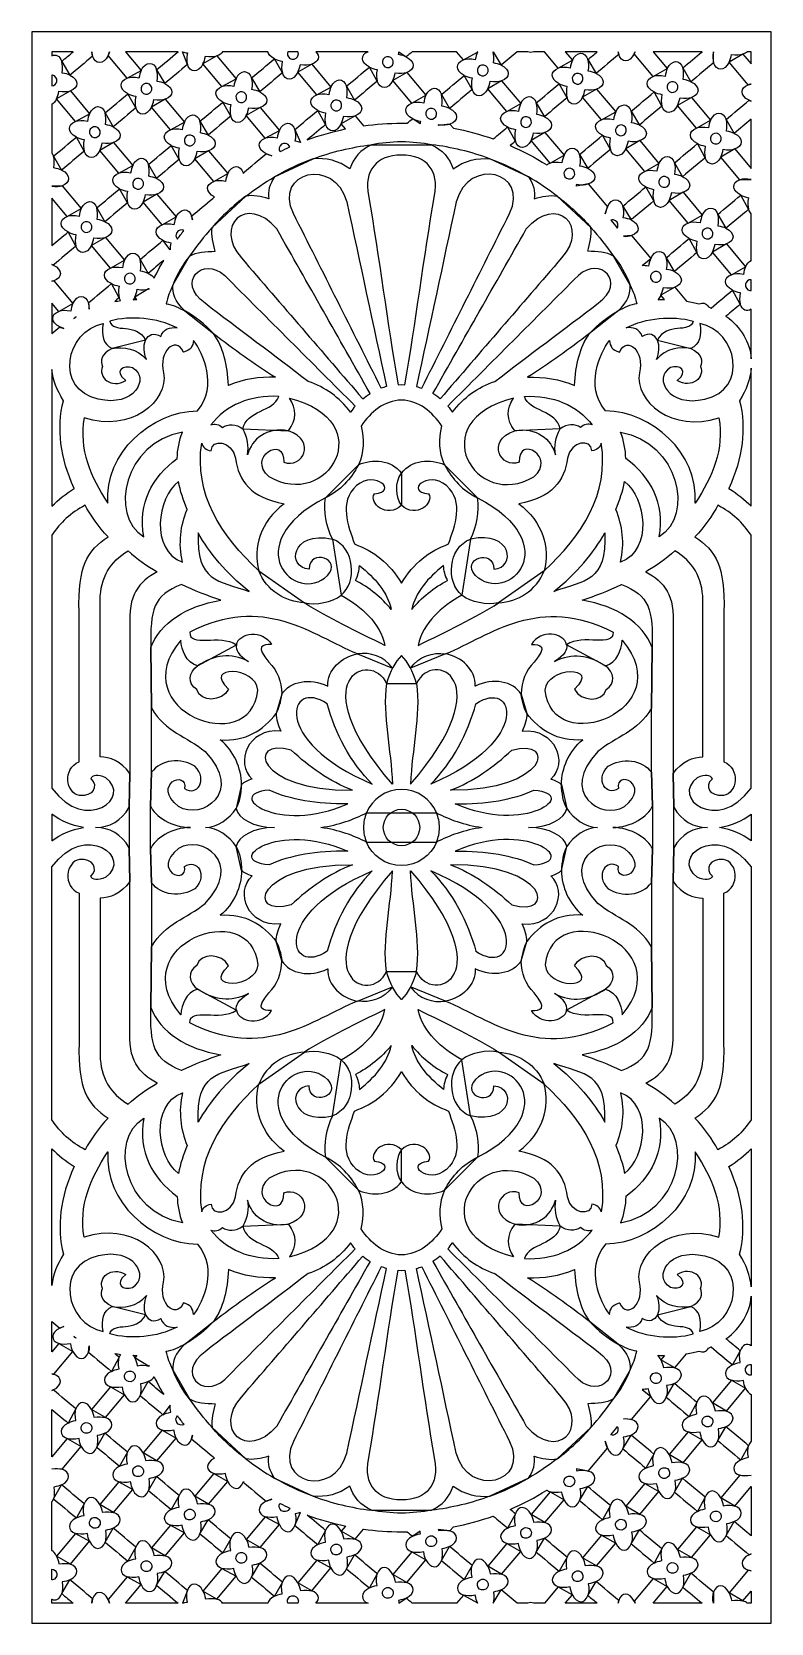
# Model space of a CAD drawing. Header units: centimetres. Extents: x -6 to 6, y -13.4 to 12.5.
import ezdxf

# ---------------------------------------------------------------- set-up
doc = ezdxf.new("R2010")
doc.units = ezdxf.units.CM
doc.header["$MEASUREMENT"] = 0
doc.layers.add('layer 1', color=7, linetype='Continuous')

msp = doc.modelspace()

# ---------------------------------------------------------------- linework, layer by layer
at = {"layer": 'layer 1', "color": 242}
for points, knots in [([(-6.01291, 12.507), (-6.01291, 12.507), (6.01826, 12.507), (6.01826, 12.507), (6.01826, 12.507), (6.01826, 12.507), (6.01826, -13.3845), (6.01826, -13.3845), (6.01826, -13.3845), (6.01826, -13.3845), (-6.01291, -13.3845), (-6.01291, -13.3845), (-6.01291, -13.3845), (-6.01291, -13.3845), (-6.01291, 12.507), (-6.01291, 12.507)], [0, 0, 0, 0, 0.2, 0.2, 0.2, 0.2, 0.4, 0.4, 0.4, 0.4, 0.6, 0.6, 0.6, 0.6, 1, 1, 1, 1]), ([(-5.33887, 12.18308), (-5.40124, 12.13074), (-5.46361, 12.07839), (-5.52599, 12.02606), (-5.52599, 12.02606), (-5.5551, 12.11638), (-5.62378, 12.14909), (-5.68763, 12.11793), (-5.68763, 12.11793), (-5.68763, 12.11793), (-5.68763, 12.18308), (-5.68763, 12.18308), (-5.68763, 12.18308), (-5.68763, 12.18308), (-5.33887, 12.18308), (-5.33887, 12.18308)], [0, 0, 0, 0, 0.2, 0.2, 0.2, 0.2, 0.4, 0.4, 0.4, 0.4, 0.6, 0.6, 0.6, 0.6, 1, 1, 1, 1]), ([(-5.02494, 12.10977), (-5.03136, 12.13109), (-5.03545, 12.15557), (-5.03658, 12.18308), (-5.03658, 12.18308), (-5.03658, 12.18308), (-5.02494, 12.10977), (-5.02494, 12.10977)], [0, 0, 0, 0, 0.33333333, 0.33333333, 0.33333333, 0.33333333, 1, 1, 1, 1]), ([(-4.74703, 12.18308), (-4.75434, 12.15942), (-4.76281, 12.13824), (-4.77218, 12.11948), (-4.77218, 12.11948), (-4.77218, 12.11948), (-4.74703, 12.18308), (-4.74703, 12.18308)], [0, 0, 0, 0, 0.33333333, 0.33333333, 0.33333333, 0.33333333, 1, 1, 1, 1]), ([(-3.63345, 12.18308), (-3.74952, 12.08569), (-3.86556, 11.98831), (-3.98161, 11.89093), (-3.98161, 11.89093), (-4.02609, 12.02894), (-4.16293, 12.03246), (-4.23381, 11.87915), (-4.23381, 11.87915), (-4.23381, 11.87915), (-4.48884, 12.18308), (-4.48884, 12.18308), (-4.48884, 12.18308), (-4.48884, 12.18308), (-3.63345, 12.18308), (-3.63345, 12.18308)], [0, 0, 0, 0, 0.2, 0.2, 0.2, 0.2, 0.4, 0.4, 0.4, 0.4, 0.6, 0.6, 0.6, 0.6, 1, 1, 1, 1]), ([(-3.48056, 11.97465), (-3.4949, 12.02223), (-3.49757, 12.08553), (-3.48181, 12.16323), (-3.48181, 12.16323), (-3.51004, 12.16848), (-3.53565, 12.1752), (-3.55871, 12.18308), (-3.55871, 12.18308), (-3.55871, 12.18308), (-3.48056, 11.97465), (-3.48056, 11.97465)], [0, 0, 0, 0, 0.25, 0.25, 0.25, 0.25, 0.5, 0.5, 0.5, 0.5, 1, 1, 1, 1]), ([(-2.17393, 12.18308), (-2.16337, 12.14208), (-2.12761, 12.1003), (-2.06435, 12.0687), (-2.06435, 12.0687), (-2.18863, 11.96441), (-2.31294, 11.86011), (-2.43723, 11.75581), (-2.43723, 11.75581), (-2.48171, 11.89382), (-2.61855, 11.89734), (-2.68943, 11.74403), (-2.68943, 11.74403), (-2.68943, 11.74403), (-3.002, 12.11653), (-3.002, 12.11653), (-3.002, 12.11653), (-2.95582, 12.13046), (-2.92409, 12.15451), (-2.90756, 12.18308), (-2.90756, 12.18308), (-2.90756, 12.18308), (-2.17393, 12.18308), (-2.17393, 12.18308)], [0, 0, 0, 0, 0.14285714, 0.14285714, 0.14285714, 0.14285714, 0.28571429, 0.28571429, 0.28571429, 0.28571429, 0.42857143, 0.42857143, 0.42857143, 0.42857143, 0.57142857, 0.57142857, 0.57142857, 0.57142857, 0.71428571, 0.71428571, 0.71428571, 0.71428571, 1, 1, 1, 1]), ([(-1.67718, 12.1341), (-1.68563, 12.08619), (-1.73159, 12.05402), (-1.77949, 12.06246), (-1.77949, 12.06246), (-1.8274, 12.07091), (-1.85958, 12.11686), (-1.85113, 12.16477), (-1.85113, 12.16477), (-1.85, 12.17117), (-1.84821, 12.17729), (-1.84582, 12.18308), (-1.84582, 12.18308), (-1.84582, 12.18308), (-1.68256, 12.18308), (-1.68256, 12.18308), (-1.68256, 12.18308), (-1.67633, 12.16808), (-1.67416, 12.15122), (-1.67718, 12.1341)], [0, 0, 0, 0, 0.16666667, 0.16666667, 0.16666667, 0.16666667, 0.33333333, 0.33333333, 0.33333333, 0.33333333, 0.5, 0.5, 0.5, 0.5, 0.66666667, 0.66666667, 0.66666667, 0.66666667, 1, 1, 1, 1]), ([(-0.53966, 12.18308), (-0.66539, 12.13873), (-0.66891, 12.00797), (-0.51997, 11.93358), (-0.51997, 11.93358), (-0.64427, 11.82928), (-0.76856, 11.72499), (-0.89285, 11.6207), (-0.89285, 11.6207), (-0.93733, 11.7587), (-1.07417, 11.76223), (-1.14505, 11.60891), (-1.14505, 11.60891), (-1.14505, 11.60891), (-1.45762, 11.98141), (-1.45762, 11.98141), (-1.45762, 11.98141), (-1.34485, 12.01544), (-1.31814, 12.10974), (-1.38896, 12.18308), (-1.38896, 12.18308), (-1.38896, 12.18308), (-0.53966, 12.18308), (-0.53966, 12.18308)], [0, 0, 0, 0, 0.14285714, 0.14285714, 0.14285714, 0.14285714, 0.28571429, 0.28571429, 0.28571429, 0.28571429, 0.42857143, 0.42857143, 0.42857143, 0.42857143, 0.57142857, 0.57142857, 0.57142857, 0.57142857, 0.71428571, 0.71428571, 0.71428571, 0.71428571, 1, 1, 1, 1]), ([(-0.04053, 12.18308), (-0.04179, 12.16793), (-0.04377, 12.15211), (-0.04652, 12.13563), (-0.04652, 12.13563), (0.00342, 12.12814), (0.04531, 12.11562), (0.07944, 12.09984), (0.07944, 12.09984), (0.07944, 12.09984), (-0.04053, 12.18308), (-0.04053, 12.18308)], [0, 0, 0, 0, 0.25, 0.25, 0.25, 0.25, 0.5, 0.5, 0.5, 0.5, 1, 1, 1, 1]), ([(0.89845, 12.18308), (0.89845, 12.18308), (1.01026, 12.04983), (1.01026, 12.04983), (1.01026, 12.04983), (0.87912, 12.00742), (0.87331, 11.87393), (1.02441, 11.79846), (1.02441, 11.79846), (0.90011, 11.69416), (0.77582, 11.58987), (0.65153, 11.48558), (0.65153, 11.48558), (0.60705, 11.62358), (0.4702, 11.6271), (0.39933, 11.47378), (0.39933, 11.47378), (0.39933, 11.47378), (0.08676, 11.84629), (0.08676, 11.84629), (0.08676, 11.84629), (0.2291, 11.88924), (0.23438, 12.02821), (0.07944, 12.09984), (0.07944, 12.09984), (0.11251, 12.12759), (0.14557, 12.15533), (0.17863, 12.18308), (0.17863, 12.18308), (0.17863, 12.18308), (0.89845, 12.18308), (0.89845, 12.18308)], [0, 0, 0, 0, 0.11111111, 0.11111111, 0.11111111, 0.11111111, 0.22222222, 0.22222222, 0.22222222, 0.22222222, 0.33333333, 0.33333333, 0.33333333, 0.33333333, 0.44444444, 0.44444444, 0.44444444, 0.44444444, 0.55555556, 0.55555556, 0.55555556, 0.55555556, 0.66666667, 0.66666667, 0.66666667, 0.66666667, 0.77777778, 0.77777778, 0.77777778, 0.77777778, 1, 1, 1, 1]), ([(1.01026, 12.04983), (1.05831, 12.06537), (1.12313, 12.06871), (1.20328, 12.05245), (1.20328, 12.05245), (1.21077, 12.10239), (1.22329, 12.14428), (1.23907, 12.17841), (1.23907, 12.17841), (1.23907, 12.17841), (1.01026, 12.04983), (1.01026, 12.04983)], [0, 0, 0, 0, 0.25, 0.25, 0.25, 0.25, 0.5, 0.5, 0.5, 0.5, 1, 1, 1, 1]), ([(1.24127, 12.18308), (1.24053, 12.18154), (1.2398, 12.17998), (1.23907, 12.17841), (1.23907, 12.17841), (1.23907, 12.17841), (1.23516, 12.18308), (1.23516, 12.18308), (1.23516, 12.18308), (1.23516, 12.18308), (1.24127, 12.18308), (1.24127, 12.18308)], [0, 0, 0, 0, 0.25, 0.25, 0.25, 0.25, 0.5, 0.5, 0.5, 0.5, 1, 1, 1, 1]), ([(1.49344, 12.18308), (1.50698, 12.13636), (1.51032, 12.07524), (1.49786, 12.00051), (1.49786, 12.00051), (1.5478, 11.99302), (1.58968, 11.9805), (1.62382, 11.96472), (1.62382, 11.96472), (1.62382, 11.96472), (1.49344, 12.18308), (1.49344, 12.18308)], [0, 0, 0, 0, 0.25, 0.25, 0.25, 0.25, 0.5, 0.5, 0.5, 0.5, 1, 1, 1, 1]), ([(2.05768, 12.18308), (2.08691, 12.16682), (2.12119, 12.1664), (2.15457, 12.18308), (2.15457, 12.18308), (2.15457, 12.18308), (2.32945, 12.18308), (2.32945, 12.18308), (2.32945, 12.18308), (2.32945, 12.18308), (2.55464, 11.91471), (2.55464, 11.91471), (2.55464, 11.91471), (2.4235, 11.8723), (2.41769, 11.73881), (2.56878, 11.66334), (2.56878, 11.66334), (2.44449, 11.55904), (2.3202, 11.45475), (2.1959, 11.35045), (2.1959, 11.35045), (2.15143, 11.48846), (2.01458, 11.49198), (1.94371, 11.33866), (1.94371, 11.33866), (1.94371, 11.33866), (1.63114, 11.71117), (1.63114, 11.71117), (1.63114, 11.71117), (1.77347, 11.75412), (1.77876, 11.89309), (1.62382, 11.96472), (1.62382, 11.96472), (1.71056, 12.0375), (1.7973, 12.11029), (1.88405, 12.18308), (1.88405, 12.18308), (1.88405, 12.18308), (2.05768, 12.18308), (2.05768, 12.18308)], [0, 0, 0, 0, 0.09090909, 0.09090909, 0.09090909, 0.09090909, 0.18181818, 0.18181818, 0.18181818, 0.18181818, 0.27272727, 0.27272727, 0.27272727, 0.27272727, 0.36363636, 0.36363636, 0.36363636, 0.36363636, 0.45454545, 0.45454545, 0.45454545, 0.45454545, 0.54545455, 0.54545455, 0.54545455, 0.54545455, 0.63636364, 0.63636364, 0.63636364, 0.63636364, 0.72727273, 0.72727273, 0.72727273, 0.72727273, 0.81818182, 0.81818182, 0.81818182, 0.81818182, 1, 1, 1, 1]), ([(3.18818, 12.18308), (3.13733, 12.14041), (3.08649, 12.09775), (3.03565, 12.05508), (3.03565, 12.05508), (2.99117, 12.19309), (2.85433, 12.19661), (2.78345, 12.04329), (2.78345, 12.04329), (2.78345, 12.04329), (2.66616, 12.18308), (2.66616, 12.18308), (2.66616, 12.18308), (2.66616, 12.18308), (3.18818, 12.18308), (3.18818, 12.18308)], [0, 0, 0, 0, 0.2, 0.2, 0.2, 0.2, 0.4, 0.4, 0.4, 0.4, 0.6, 0.6, 0.6, 0.6, 1, 1, 1, 1]), ([(3.5367, 12.13881), (3.53264, 12.15231), (3.52951, 12.16707), (3.52747, 12.18308), (3.52747, 12.18308), (3.52747, 12.18308), (3.5367, 12.13881), (3.5367, 12.13881)], [0, 0, 0, 0, 0.33333333, 0.33333333, 0.33333333, 0.33333333, 1, 1, 1, 1]), ([(3.8046, 12.18308), (3.79988, 12.17075), (3.79482, 12.15923), (3.78946, 12.14851), (3.78946, 12.14851), (3.78946, 12.14851), (3.8046, 12.18308), (3.8046, 12.18308)], [0, 0, 0, 0, 0.33333333, 0.33333333, 0.33333333, 0.33333333, 1, 1, 1, 1]), ([(4.89358, 12.18308), (4.78907, 12.09537), (4.68455, 12.00766), (4.58003, 11.91996), (4.58003, 11.91996), (4.53556, 12.05797), (4.39871, 12.0615), (4.32783, 11.90817), (4.32783, 11.90817), (4.32783, 11.90817), (4.09717, 12.18308), (4.09717, 12.18308), (4.09717, 12.18308), (4.09717, 12.18308), (4.89358, 12.18308), (4.89358, 12.18308)], [0, 0, 0, 0, 0.2, 0.2, 0.2, 0.2, 0.4, 0.4, 0.4, 0.4, 0.6, 0.6, 0.6, 0.6, 1, 1, 1, 1]), ([(5.08108, 12.00369), (5.06731, 12.04937), (5.06431, 12.10956), (5.07805, 12.18308), (5.07805, 12.18308), (5.07805, 12.18308), (5.08108, 12.00369), (5.08108, 12.00369)], [0, 0, 0, 0, 0.33333333, 0.33333333, 0.33333333, 0.33333333, 1, 1, 1, 1]), ([(5.69316, 11.98644), (5.69316, 11.98644), (5.55964, 12.14556), (5.55964, 12.14556), (5.55964, 12.14556), (5.58906, 12.15443), (5.61262, 12.16743), (5.63012, 12.18308), (5.63012, 12.18308), (5.63012, 12.18308), (5.69316, 12.18308), (5.69316, 12.18308), (5.69316, 12.18308), (5.69316, 12.18308), (5.69316, 11.98644), (5.69316, 11.98644)], [0, 0, 0, 0, 0.2, 0.2, 0.2, 0.2, 0.4, 0.4, 0.4, 0.4, 0.6, 0.6, 0.6, 0.6, 1, 1, 1, 1]), ([(-5.52599, 12.02605), (-5.51066, 11.97848), (-5.50629, 11.91496), (-5.5194, 11.83636), (-5.5194, 11.83636), (-5.46946, 11.82887), (-5.42758, 11.81635), (-5.39344, 11.80057), (-5.39344, 11.80057), (-5.39344, 11.80057), (-5.52599, 12.02605), (-5.52599, 12.02605)], [0, 0, 0, 0, 0.25, 0.25, 0.25, 0.25, 0.5, 0.5, 0.5, 0.5, 1, 1, 1, 1]), ([(-5.02494, 12.10977), (-4.98413, 11.97435), (-4.8485, 11.9667), (-4.77218, 12.11948), (-4.77218, 12.11948), (-4.77218, 12.11948), (-4.46262, 11.75057), (-4.46262, 11.75057), (-4.46262, 11.75057), (-4.59376, 11.70815), (-4.59957, 11.57466), (-4.44847, 11.49919), (-4.44847, 11.49919), (-4.57277, 11.39489), (-4.69706, 11.2906), (-4.82135, 11.1863), (-4.82135, 11.1863), (-4.86583, 11.32431), (-5.00268, 11.32783), (-5.07355, 11.17452), (-5.07355, 11.17452), (-5.07355, 11.17452), (-5.38612, 11.54702), (-5.38612, 11.54702), (-5.38612, 11.54702), (-5.24379, 11.58997), (-5.2385, 11.72894), (-5.39344, 11.80058), (-5.39344, 11.80058), (-5.27061, 11.90363), (-5.14777, 12.00671), (-5.02494, 12.10977)], [0, 0, 0, 0, 0.11111111, 0.11111111, 0.11111111, 0.11111111, 0.22222222, 0.22222222, 0.22222222, 0.22222222, 0.33333333, 0.33333333, 0.33333333, 0.33333333, 0.44444444, 0.44444444, 0.44444444, 0.44444444, 0.55555556, 0.55555556, 0.55555556, 0.55555556, 0.66666667, 0.66666667, 0.66666667, 0.66666667, 0.77777778, 0.77777778, 0.77777778, 0.77777778, 1, 1, 1, 1]), ([(-3.48056, 11.97465), (-3.43975, 11.83923), (-3.30412, 11.83158), (-3.2278, 11.98436), (-3.2278, 11.98436), (-3.2278, 11.98436), (-2.91825, 11.61545), (-2.91825, 11.61545), (-2.91825, 11.61545), (-3.04938, 11.57303), (-3.0552, 11.43954), (-2.9041, 11.36407), (-2.9041, 11.36407), (-3.0284, 11.25977), (-3.15268, 11.15548), (-3.27697, 11.05118), (-3.27697, 11.05118), (-3.32145, 11.18919), (-3.4583, 11.19271), (-3.52918, 11.0394), (-3.52918, 11.0394), (-3.52918, 11.0394), (-3.84174, 11.4119), (-3.84174, 11.4119), (-3.84174, 11.4119), (-3.69941, 11.45485), (-3.69412, 11.59382), (-3.84905, 11.66546), (-3.84905, 11.66546), (-3.72623, 11.76851), (-3.6034, 11.87159), (-3.48056, 11.97465)], [0, 0, 0, 0, 0.11111111, 0.11111111, 0.11111111, 0.11111111, 0.22222222, 0.22222222, 0.22222222, 0.22222222, 0.33333333, 0.33333333, 0.33333333, 0.33333333, 0.44444444, 0.44444444, 0.44444444, 0.44444444, 0.55555556, 0.55555556, 0.55555556, 0.55555556, 0.66666667, 0.66666667, 0.66666667, 0.66666667, 0.77777778, 0.77777778, 0.77777778, 0.77777778, 1, 1, 1, 1]), ([(-3.002, 12.11653), (-3.04905, 12.10233), (-3.11103, 12.09859), (-3.18721, 12.11129), (-3.18721, 12.11129), (-3.19662, 12.0607), (-3.21073, 12.01853), (-3.2278, 11.98436), (-3.2278, 11.98436), (-3.2278, 11.98436), (-3.002, 12.11653), (-3.002, 12.11653)], [0, 0, 0, 0, 0.25, 0.25, 0.25, 0.25, 0.5, 0.5, 0.5, 0.5, 1, 1, 1, 1]), ([(-1.93618, 11.83954), (-1.95052, 11.88712), (-1.95318, 11.95041), (-1.93742, 12.02811), (-1.93742, 12.02811), (-1.98801, 12.03752), (-2.03018, 12.05164), (-2.06435, 12.0687), (-2.06435, 12.0687), (-2.06435, 12.0687), (-1.93618, 11.83954), (-1.93618, 11.83954)], [0, 0, 0, 0, 0.25, 0.25, 0.25, 0.25, 0.5, 0.5, 0.5, 0.5, 1, 1, 1, 1]), ([(-1.45762, 11.98141), (-1.50467, 11.96721), (-1.56665, 11.96346), (-1.64284, 11.97617), (-1.64284, 11.97617), (-1.65224, 11.92558), (-1.66636, 11.88341), (-1.68342, 11.84924), (-1.68342, 11.84924), (-1.68342, 11.84924), (-1.45762, 11.98141), (-1.45762, 11.98141)], [0, 0, 0, 0, 0.25, 0.25, 0.25, 0.25, 0.5, 0.5, 0.5, 0.5, 1, 1, 1, 1]), ([(-0.39181, 11.70441), (-0.40614, 11.752), (-0.40881, 11.81529), (-0.39304, 11.89299), (-0.39304, 11.89299), (-0.44363, 11.9024), (-0.4858, 11.91651), (-0.51997, 11.93358), (-0.51997, 11.93358), (-0.51997, 11.93358), (-0.39181, 11.70441), (-0.39181, 11.70441)], [0, 0, 0, 0, 0.25, 0.25, 0.25, 0.25, 0.5, 0.5, 0.5, 0.5, 1, 1, 1, 1]), ([(-0.1328, 11.99897), (-0.14125, 11.95107), (-0.18721, 11.91889), (-0.23511, 11.92734), (-0.23511, 11.92734), (-0.28302, 11.93578), (-0.3152, 11.98174), (-0.30675, 12.02965), (-0.30675, 12.02965), (-0.29831, 12.07755), (-0.25235, 12.10973), (-0.20444, 12.10128), (-0.20444, 12.10128), (-0.15654, 12.09284), (-0.12436, 12.04688), (-0.1328, 11.99897)], [0, 0, 0, 0, 0.2, 0.2, 0.2, 0.2, 0.4, 0.4, 0.4, 0.4, 0.6, 0.6, 0.6, 0.6, 1, 1, 1, 1]), ([(1.41158, 11.86385), (1.40312, 11.81595), (1.35716, 11.78377), (1.30927, 11.79222), (1.30927, 11.79222), (1.26136, 11.80066), (1.22918, 11.84662), (1.23763, 11.89453), (1.23763, 11.89453), (1.24607, 11.94243), (1.29203, 11.97461), (1.33994, 11.96616), (1.33994, 11.96616), (1.38784, 11.95772), (1.42002, 11.91176), (1.41158, 11.86385)], [0, 0, 0, 0, 0.2, 0.2, 0.2, 0.2, 0.4, 0.4, 0.4, 0.4, 0.6, 0.6, 0.6, 0.6, 1, 1, 1, 1]), ([(2.55464, 11.91471), (2.60269, 11.93025), (2.66751, 11.93359), (2.74766, 11.91733), (2.74766, 11.91733), (2.75514, 11.96727), (2.76767, 12.00916), (2.78345, 12.04329), (2.78345, 12.04329), (2.78345, 12.04329), (2.55464, 11.91471), (2.55464, 11.91471)], [0, 0, 0, 0, 0.25, 0.25, 0.25, 0.25, 0.5, 0.5, 0.5, 0.5, 1, 1, 1, 1]), ([(3.03565, 12.05508), (3.05097, 12.00751), (3.05535, 11.94399), (3.04224, 11.86539), (3.04224, 11.86539), (3.09217, 11.8579), (3.13406, 11.84538), (3.16819, 11.8296), (3.16819, 11.8296), (3.16819, 11.8296), (3.03565, 12.05508), (3.03565, 12.05508)], [0, 0, 0, 0, 0.25, 0.25, 0.25, 0.25, 0.5, 0.5, 0.5, 0.5, 1, 1, 1, 1]), ([(3.5367, 12.13881), (3.57752, 12.00338), (3.71315, 11.99573), (3.78946, 12.14851), (3.78946, 12.14851), (3.78946, 12.14851), (4.09902, 11.77959), (4.09902, 11.77959), (4.09902, 11.77959), (3.96788, 11.73718), (3.96207, 11.60369), (4.11317, 11.52822), (4.11317, 11.52822), (3.98887, 11.42392), (3.86458, 11.31962), (3.74028, 11.21533), (3.74028, 11.21533), (3.69581, 11.35334), (3.55896, 11.35686), (3.48809, 11.20354), (3.48809, 11.20354), (3.48809, 11.20354), (3.17552, 11.57605), (3.17552, 11.57605), (3.17552, 11.57605), (3.31785, 11.619), (3.32314, 11.75797), (3.1682, 11.8296), (3.1682, 11.8296), (3.29103, 11.93266), (3.41387, 12.03574), (3.5367, 12.13881)], [0, 0, 0, 0, 0.11111111, 0.11111111, 0.11111111, 0.11111111, 0.22222222, 0.22222222, 0.22222222, 0.22222222, 0.33333333, 0.33333333, 0.33333333, 0.33333333, 0.44444444, 0.44444444, 0.44444444, 0.44444444, 0.55555556, 0.55555556, 0.55555556, 0.55555556, 0.66666667, 0.66666667, 0.66666667, 0.66666667, 0.77777778, 0.77777778, 0.77777778, 0.77777778, 1, 1, 1, 1]), ([(4.58003, 11.91996), (4.59536, 11.87239), (4.59973, 11.80887), (4.58663, 11.73027), (4.58663, 11.73027), (4.63656, 11.72278), (4.67844, 11.71026), (4.71258, 11.69448), (4.71258, 11.69448), (4.71258, 11.69448), (4.58003, 11.91996), (4.58003, 11.91996)], [0, 0, 0, 0, 0.25, 0.25, 0.25, 0.25, 0.5, 0.5, 0.5, 0.5, 1, 1, 1, 1]), ([(5.08108, 12.00369), (5.12189, 11.86826), (5.25752, 11.86061), (5.33384, 12.01339), (5.33384, 12.01339), (5.33384, 12.01339), (5.64339, 11.64447), (5.64339, 11.64447), (5.64339, 11.64447), (5.51226, 11.60206), (5.50645, 11.46857), (5.65755, 11.3931), (5.65755, 11.3931), (5.53324, 11.2888), (5.40896, 11.18451), (5.28467, 11.08022), (5.28467, 11.08022), (5.24019, 11.21822), (5.10335, 11.22175), (5.03246, 11.06842), (5.03246, 11.06842), (5.03246, 11.06842), (4.7199, 11.44093), (4.7199, 11.44093), (4.7199, 11.44093), (4.86223, 11.48388), (4.86753, 11.62285), (4.71259, 11.69448), (4.71259, 11.69448), (4.83541, 11.79754), (4.95825, 11.90062), (5.08108, 12.00369)], [0, 0, 0, 0, 0.11111111, 0.11111111, 0.11111111, 0.11111111, 0.22222222, 0.22222222, 0.22222222, 0.22222222, 0.33333333, 0.33333333, 0.33333333, 0.33333333, 0.44444444, 0.44444444, 0.44444444, 0.44444444, 0.55555556, 0.55555556, 0.55555556, 0.55555556, 0.66666667, 0.66666667, 0.66666667, 0.66666667, 0.77777778, 0.77777778, 0.77777778, 0.77777778, 1, 1, 1, 1]), ([(5.55964, 12.14556), (5.51259, 12.13135), (5.45061, 12.12761), (5.37443, 12.14032), (5.37443, 12.14032), (5.36502, 12.08973), (5.35091, 12.04756), (5.33384, 12.01339), (5.33384, 12.01339), (5.33384, 12.01339), (5.55964, 12.14556), (5.55964, 12.14556)], [0, 0, 0, 0, 0.25, 0.25, 0.25, 0.25, 0.5, 0.5, 0.5, 0.5, 1, 1, 1, 1]), ([(-5.60569, 11.6997), (-5.61292, 11.65867), (-5.6477, 11.62918), (-5.68763, 11.62688), (-5.68763, 11.62688), (-5.68763, 11.62688), (-5.68763, 11.80322), (-5.68763, 11.80322), (-5.68763, 11.80322), (-5.68421, 11.80302), (-5.68078, 11.80262), (-5.67732, 11.80202), (-5.67732, 11.80202), (-5.62942, 11.79357), (-5.59724, 11.74761), (-5.60569, 11.6997)], [0, 0, 0, 0, 0.2, 0.2, 0.2, 0.2, 0.4, 0.4, 0.4, 0.4, 0.6, 0.6, 0.6, 0.6, 1, 1, 1, 1]), ([(-4.46262, 11.75056), (-4.41457, 11.7661), (-4.34975, 11.76944), (-4.26961, 11.75319), (-4.26961, 11.75319), (-4.26211, 11.80313), (-4.24959, 11.84501), (-4.23381, 11.87915), (-4.23381, 11.87915), (-4.23381, 11.87915), (-4.46262, 11.75056), (-4.46262, 11.75056)], [0, 0, 0, 0, 0.25, 0.25, 0.25, 0.25, 0.5, 0.5, 0.5, 0.5, 1, 1, 1, 1]), ([(-4.06131, 11.56458), (-4.06975, 11.51668), (-4.11572, 11.4845), (-4.16362, 11.49295), (-4.16362, 11.49295), (-4.21152, 11.5014), (-4.2437, 11.54736), (-4.23526, 11.59526), (-4.23526, 11.59526), (-4.22681, 11.64316), (-4.18085, 11.67534), (-4.13295, 11.66689), (-4.13295, 11.66689), (-4.08504, 11.65845), (-4.05286, 11.61249), (-4.06131, 11.56458)], [0, 0, 0, 0, 0.2, 0.2, 0.2, 0.2, 0.4, 0.4, 0.4, 0.4, 0.6, 0.6, 0.6, 0.6, 1, 1, 1, 1]), ([(-3.98161, 11.89093), (-3.96628, 11.84336), (-3.96191, 11.77984), (-3.97502, 11.70124), (-3.97502, 11.70124), (-3.92508, 11.69375), (-3.8832, 11.68123), (-3.84906, 11.66545), (-3.84906, 11.66545), (-3.84906, 11.66545), (-3.98161, 11.89093), (-3.98161, 11.89093)], [0, 0, 0, 0, 0.25, 0.25, 0.25, 0.25, 0.5, 0.5, 0.5, 0.5, 1, 1, 1, 1]), ([(-2.91825, 11.61544), (-2.8702, 11.63098), (-2.80537, 11.63432), (-2.72523, 11.61807), (-2.72523, 11.61807), (-2.71773, 11.668), (-2.70522, 11.70989), (-2.68943, 11.74403), (-2.68943, 11.74403), (-2.68943, 11.74403), (-2.91825, 11.61544), (-2.91825, 11.61544)], [0, 0, 0, 0, 0.25, 0.25, 0.25, 0.25, 0.5, 0.5, 0.5, 0.5, 1, 1, 1, 1]), ([(-2.43724, 11.75581), (-2.4219, 11.70824), (-2.41754, 11.64472), (-2.43064, 11.56612), (-2.43064, 11.56612), (-2.3807, 11.55863), (-2.33882, 11.5461), (-2.30468, 11.53033), (-2.30468, 11.53033), (-2.30468, 11.53033), (-2.43724, 11.75581), (-2.43724, 11.75581)], [0, 0, 0, 0, 0.25, 0.25, 0.25, 0.25, 0.5, 0.5, 0.5, 0.5, 1, 1, 1, 1]), ([(-1.93618, 11.83954), (-1.89537, 11.70411), (-1.75973, 11.69646), (-1.68342, 11.84924), (-1.68342, 11.84924), (-1.68342, 11.84924), (-1.37387, 11.48032), (-1.37387, 11.48032), (-1.37387, 11.48032), (-1.505, 11.43791), (-1.51081, 11.30442), (-1.35972, 11.22895), (-1.35972, 11.22895), (-1.484, 11.12466), (-1.6083, 11.02036), (-1.7326, 10.91606), (-1.7326, 10.91606), (-1.77708, 11.05407), (-1.91392, 11.05759), (-1.9848, 10.90428), (-1.9848, 10.90428), (-1.9848, 10.90428), (-2.29737, 11.27678), (-2.29737, 11.27678), (-2.29737, 11.27678), (-2.15503, 11.31973), (-2.14974, 11.4587), (-2.30468, 11.53033), (-2.30468, 11.53033), (-2.18185, 11.6334), (-2.05901, 11.73647), (-1.93618, 11.83954)], [0, 0, 0, 0, 0.11111111, 0.11111111, 0.11111111, 0.11111111, 0.22222222, 0.22222222, 0.22222222, 0.22222222, 0.33333333, 0.33333333, 0.33333333, 0.33333333, 0.44444444, 0.44444444, 0.44444444, 0.44444444, 0.55555556, 0.55555556, 0.55555556, 0.55555556, 0.66666667, 0.66666667, 0.66666667, 0.66666667, 0.77777778, 0.77777778, 0.77777778, 0.77777778, 1, 1, 1, 1]), ([(0.09607, 11.01949), (0.06504, 11.02013), (0.03394, 11.02046), (0.00277, 11.02046), (0.00277, 11.02046), (-0.20692, 11.02046), (-0.41331, 11.0059), (-0.61545, 10.97775), (-0.61545, 10.97775), (-0.61545, 10.97775), (-0.75298, 11.14166), (-0.75298, 11.14166), (-0.75298, 11.14166), (-0.61065, 11.18461), (-0.60536, 11.32358), (-0.7603, 11.39521), (-0.7603, 11.39521), (-0.63747, 11.49827), (-0.51464, 11.60135), (-0.39181, 11.70441), (-0.39181, 11.70441), (-0.35099, 11.56899), (-0.21535, 11.56134), (-0.13905, 11.71412), (-0.13905, 11.71412), (-0.13905, 11.71412), (0.17051, 11.3452), (0.17051, 11.3452), (0.17051, 11.3452), (0.03938, 11.30279), (0.03357, 11.1693), (0.18466, 11.09383), (0.18466, 11.09383), (0.15513, 11.06904), (0.1256, 11.04427), (0.09607, 11.01949)], [0, 0, 0, 0, 0.1, 0.1, 0.1, 0.1, 0.2, 0.2, 0.2, 0.2, 0.3, 0.3, 0.3, 0.3, 0.4, 0.4, 0.4, 0.4, 0.5, 0.5, 0.5, 0.5, 0.6, 0.6, 0.6, 0.6, 0.7, 0.7, 0.7, 0.7, 0.8, 0.8, 0.8, 0.8, 1, 1, 1, 1]), ([(0.08676, 11.84629), (0.03971, 11.83209), (-0.02227, 11.82834), (-0.09846, 11.84105), (-0.09846, 11.84105), (-0.10787, 11.79046), (-0.12198, 11.74829), (-0.13905, 11.71412), (-0.13905, 11.71412), (-0.13905, 11.71412), (0.08676, 11.84629), (0.08676, 11.84629)], [0, 0, 0, 0, 0.25, 0.25, 0.25, 0.25, 0.5, 0.5, 0.5, 0.5, 1, 1, 1, 1]), ([(1.15257, 11.56929), (1.13823, 11.61688), (1.13557, 11.68017), (1.15133, 11.75787), (1.15133, 11.75787), (1.10075, 11.76728), (1.05858, 11.78139), (1.02441, 11.79846), (1.02441, 11.79846), (1.02441, 11.79846), (1.15257, 11.56929), (1.15257, 11.56929)], [0, 0, 0, 0, 0.25, 0.25, 0.25, 0.25, 0.5, 0.5, 0.5, 0.5, 1, 1, 1, 1]), ([(1.63114, 11.71117), (1.58409, 11.69697), (1.5221, 11.69322), (1.44592, 11.70593), (1.44592, 11.70593), (1.43651, 11.65534), (1.4224, 11.61317), (1.40534, 11.579), (1.40534, 11.579), (1.40534, 11.579), (1.63114, 11.71117), (1.63114, 11.71117)], [0, 0, 0, 0, 0.25, 0.25, 0.25, 0.25, 0.5, 0.5, 0.5, 0.5, 1, 1, 1, 1]), ([(2.69695, 11.43417), (2.68261, 11.48175), (2.67995, 11.54504), (2.69571, 11.62275), (2.69571, 11.62275), (2.64513, 11.63216), (2.60296, 11.64627), (2.56878, 11.66334), (2.56878, 11.66334), (2.56878, 11.66334), (2.69695, 11.43417), (2.69695, 11.43417)], [0, 0, 0, 0, 0.25, 0.25, 0.25, 0.25, 0.5, 0.5, 0.5, 0.5, 1, 1, 1, 1]), ([(2.95595, 11.72873), (2.9475, 11.68083), (2.90154, 11.64865), (2.85364, 11.6571), (2.85364, 11.6571), (2.80574, 11.66554), (2.77355, 11.7115), (2.78201, 11.7594), (2.78201, 11.7594), (2.79045, 11.80731), (2.83641, 11.83949), (2.88432, 11.83104), (2.88432, 11.83104), (2.93221, 11.8226), (2.9644, 11.77664), (2.95595, 11.72873)], [0, 0, 0, 0, 0.2, 0.2, 0.2, 0.2, 0.4, 0.4, 0.4, 0.4, 0.6, 0.6, 0.6, 0.6, 1, 1, 1, 1]), ([(4.09902, 11.77959), (4.14707, 11.79513), (4.2119, 11.79847), (4.29204, 11.78221), (4.29204, 11.78221), (4.29953, 11.83215), (4.31205, 11.87404), (4.32783, 11.90817), (4.32783, 11.90817), (4.32783, 11.90817), (4.09902, 11.77959), (4.09902, 11.77959)], [0, 0, 0, 0, 0.25, 0.25, 0.25, 0.25, 0.5, 0.5, 0.5, 0.5, 1, 1, 1, 1]), ([(4.50033, 11.59362), (4.49189, 11.54571), (4.44593, 11.51353), (4.39802, 11.52198), (4.39802, 11.52198), (4.35012, 11.53042), (4.31794, 11.57638), (4.32638, 11.62429), (4.32638, 11.62429), (4.33483, 11.67219), (4.3808, 11.70437), (4.42869, 11.69592), (4.42869, 11.69592), (4.4766, 11.68748), (4.50878, 11.64152), (4.50033, 11.59362)], [0, 0, 0, 0, 0.2, 0.2, 0.2, 0.2, 0.4, 0.4, 0.4, 0.4, 0.6, 0.6, 0.6, 0.6, 1, 1, 1, 1]), ([(5.6434, 11.64447), (5.65837, 11.64931), (5.67497, 11.65297), (5.69316, 11.65522), (5.69316, 11.65522), (5.69316, 11.65522), (5.6434, 11.64447), (5.6434, 11.64447)], [0, 0, 0, 0, 0.33333333, 0.33333333, 0.33333333, 0.33333333, 1, 1, 1, 1]), ([(-5.68763, 11.32288), (-5.65997, 11.34114), (-5.63356, 11.37154), (-5.61192, 11.41485), (-5.61192, 11.41485), (-5.61192, 11.41485), (-5.30237, 11.04594), (-5.30237, 11.04594), (-5.30237, 11.04594), (-5.43351, 11.00352), (-5.43932, 10.87003), (-5.28822, 10.79456), (-5.28822, 10.79456), (-5.41252, 10.69026), (-5.53681, 10.58597), (-5.6611, 10.48167), (-5.6611, 10.48167), (-5.66794, 10.50291), (-5.67699, 10.52096), (-5.68763, 10.53574), (-5.68763, 10.53574), (-5.68763, 10.53574), (-5.68763, 11.32288), (-5.68763, 11.32288)], [0, 0, 0, 0, 0.14285714, 0.14285714, 0.14285714, 0.14285714, 0.28571429, 0.28571429, 0.28571429, 0.28571429, 0.42857143, 0.42857143, 0.42857143, 0.42857143, 0.57142857, 0.57142857, 0.57142857, 0.57142857, 0.71428571, 0.71428571, 0.71428571, 0.71428571, 1, 1, 1, 1]), ([(-5.38612, 11.54702), (-5.43318, 11.53282), (-5.49515, 11.52908), (-5.57134, 11.54178), (-5.57134, 11.54178), (-5.58075, 11.49119), (-5.59486, 11.44902), (-5.61192, 11.41485), (-5.61192, 11.41485), (-5.61192, 11.41485), (-5.38612, 11.54702), (-5.38612, 11.54702)], [0, 0, 0, 0, 0.25, 0.25, 0.25, 0.25, 0.5, 0.5, 0.5, 0.5, 1, 1, 1, 1]), ([(-4.3203, 11.27002), (-4.33464, 11.3176), (-4.33731, 11.3809), (-4.32155, 11.4586), (-4.32155, 11.4586), (-4.37214, 11.46801), (-4.41431, 11.48212), (-4.44847, 11.49919), (-4.44847, 11.49919), (-4.44847, 11.49919), (-4.3203, 11.27002), (-4.3203, 11.27002)], [0, 0, 0, 0, 0.25, 0.25, 0.25, 0.25, 0.5, 0.5, 0.5, 0.5, 1, 1, 1, 1]), ([(-3.84174, 11.4119), (-3.8888, 11.3977), (-3.95077, 11.39396), (-4.02696, 11.40666), (-4.02696, 11.40666), (-4.03637, 11.35607), (-4.05048, 11.31389), (-4.06755, 11.27973), (-4.06755, 11.27973), (-4.06755, 11.27973), (-3.84174, 11.4119), (-3.84174, 11.4119)], [0, 0, 0, 0, 0.25, 0.25, 0.25, 0.25, 0.5, 0.5, 0.5, 0.5, 1, 1, 1, 1]), ([(-2.51693, 11.42946), (-2.52537, 11.38156), (-2.57133, 11.34938), (-2.61924, 11.35783), (-2.61924, 11.35783), (-2.66714, 11.36627), (-2.69932, 11.41224), (-2.69088, 11.46013), (-2.69088, 11.46013), (-2.68243, 11.50804), (-2.63647, 11.54022), (-2.58857, 11.53177), (-2.58857, 11.53177), (-2.54067, 11.52333), (-2.50848, 11.47737), (-2.51693, 11.42946)], [0, 0, 0, 0, 0.2, 0.2, 0.2, 0.2, 0.4, 0.4, 0.4, 0.4, 0.6, 0.6, 0.6, 0.6, 1, 1, 1, 1]), ([(-1.37386, 11.48032), (-1.32581, 11.49586), (-1.26099, 11.4992), (-1.18084, 11.48295), (-1.18084, 11.48295), (-1.17335, 11.53289), (-1.16083, 11.57477), (-1.14505, 11.60891), (-1.14505, 11.60891), (-1.14505, 11.60891), (-1.37386, 11.48032), (-1.37386, 11.48032)], [0, 0, 0, 0, 0.25, 0.25, 0.25, 0.25, 0.5, 0.5, 0.5, 0.5, 1, 1, 1, 1]), ([(-0.97255, 11.29434), (-0.981, 11.24644), (-1.02696, 11.21426), (-1.07486, 11.22271), (-1.07486, 11.22271), (-1.12276, 11.23116), (-1.15494, 11.27712), (-1.14649, 11.32502), (-1.14649, 11.32502), (-1.13805, 11.37292), (-1.09209, 11.4051), (-1.04419, 11.39666), (-1.04419, 11.39666), (-0.99628, 11.38821), (-0.9641, 11.34225), (-0.97255, 11.29434)], [0, 0, 0, 0, 0.2, 0.2, 0.2, 0.2, 0.4, 0.4, 0.4, 0.4, 0.6, 0.6, 0.6, 0.6, 1, 1, 1, 1]), ([(-0.89285, 11.62069), (-0.87752, 11.57312), (-0.87316, 11.5096), (-0.88626, 11.431), (-0.88626, 11.431), (-0.83632, 11.42351), (-0.79444, 11.41099), (-0.76031, 11.39521), (-0.76031, 11.39521), (-0.76031, 11.39521), (-0.89285, 11.62069), (-0.89285, 11.62069)], [0, 0, 0, 0, 0.25, 0.25, 0.25, 0.25, 0.5, 0.5, 0.5, 0.5, 1, 1, 1, 1]), ([(0.17052, 11.3452), (0.21856, 11.36074), (0.28339, 11.36408), (0.36353, 11.34782), (0.36353, 11.34782), (0.37102, 11.39777), (0.38355, 11.43965), (0.39933, 11.47378), (0.39933, 11.47378), (0.39933, 11.47378), (0.17052, 11.3452), (0.17052, 11.3452)], [0, 0, 0, 0, 0.25, 0.25, 0.25, 0.25, 0.5, 0.5, 0.5, 0.5, 1, 1, 1, 1]), ([(0.65152, 11.48557), (0.66685, 11.438), (0.67123, 11.37448), (0.65812, 11.29588), (0.65812, 11.29588), (0.70805, 11.28839), (0.74994, 11.27587), (0.78407, 11.26009), (0.78407, 11.26009), (0.78407, 11.26009), (0.65152, 11.48557), (0.65152, 11.48557)], [0, 0, 0, 0, 0.25, 0.25, 0.25, 0.25, 0.5, 0.5, 0.5, 0.5, 1, 1, 1, 1]), ([(1.4963, 10.76342), (1.28654, 10.83808), (1.06965, 10.89748), (0.84698, 10.94029), (0.84698, 10.94029), (0.84698, 10.94029), (0.79139, 11.00654), (0.79139, 11.00654), (0.79139, 11.00654), (0.93373, 11.04949), (0.93902, 11.18846), (0.78408, 11.26009), (0.78408, 11.26009), (0.9069, 11.36315), (1.02974, 11.46623), (1.15257, 11.56929), (1.15257, 11.56929), (1.19339, 11.43387), (1.32902, 11.42622), (1.40534, 11.579), (1.40534, 11.579), (1.40534, 11.579), (1.71489, 11.21008), (1.71489, 11.21008), (1.71489, 11.21008), (1.58376, 11.16767), (1.57795, 11.03418), (1.72904, 10.95871), (1.72904, 10.95871), (1.65146, 10.89361), (1.57388, 10.82851), (1.4963, 10.76342)], [0, 0, 0, 0, 0.11111111, 0.11111111, 0.11111111, 0.11111111, 0.22222222, 0.22222222, 0.22222222, 0.22222222, 0.33333333, 0.33333333, 0.33333333, 0.33333333, 0.44444444, 0.44444444, 0.44444444, 0.44444444, 0.55555556, 0.55555556, 0.55555556, 0.55555556, 0.66666667, 0.66666667, 0.66666667, 0.66666667, 0.77777778, 0.77777778, 0.77777778, 0.77777778, 1, 1, 1, 1]), ([(2.69695, 11.43417), (2.73777, 11.29875), (2.8734, 11.2911), (2.94971, 11.44388), (2.94971, 11.44388), (2.94971, 11.44388), (3.25927, 11.07496), (3.25927, 11.07496), (3.25927, 11.07496), (3.12813, 11.03255), (3.12232, 10.89906), (3.27342, 10.82359), (3.27342, 10.82359), (3.14912, 10.71929), (3.02483, 10.61499), (2.90054, 10.5107), (2.90054, 10.5107), (2.85607, 10.6487), (2.71922, 10.65223), (2.64834, 10.49892), (2.64834, 10.49892), (2.64834, 10.49892), (2.33578, 10.87142), (2.33578, 10.87142), (2.33578, 10.87142), (2.4781, 10.91437), (2.4834, 11.05334), (2.32846, 11.12497), (2.32846, 11.12497), (2.45128, 11.22803), (2.57412, 11.33111), (2.69695, 11.43417)], [0, 0, 0, 0, 0.11111111, 0.11111111, 0.11111111, 0.11111111, 0.22222222, 0.22222222, 0.22222222, 0.22222222, 0.33333333, 0.33333333, 0.33333333, 0.33333333, 0.44444444, 0.44444444, 0.44444444, 0.44444444, 0.55555556, 0.55555556, 0.55555556, 0.55555556, 0.66666667, 0.66666667, 0.66666667, 0.66666667, 0.77777778, 0.77777778, 0.77777778, 0.77777778, 1, 1, 1, 1]), ([(3.17552, 11.57605), (3.12846, 11.56185), (3.06649, 11.5581), (2.9903, 11.57081), (2.9903, 11.57081), (2.98089, 11.52022), (2.96678, 11.47804), (2.94971, 11.44388), (2.94971, 11.44388), (2.94971, 11.44388), (3.17552, 11.57605), (3.17552, 11.57605)], [0, 0, 0, 0, 0.25, 0.25, 0.25, 0.25, 0.5, 0.5, 0.5, 0.5, 1, 1, 1, 1]), ([(4.24134, 11.29905), (4.227, 11.34664), (4.22433, 11.40993), (4.24009, 11.48763), (4.24009, 11.48763), (4.18951, 11.49704), (4.14733, 11.51115), (4.11317, 11.52822), (4.11317, 11.52822), (4.11317, 11.52822), (4.24134, 11.29905), (4.24134, 11.29905)], [0, 0, 0, 0, 0.25, 0.25, 0.25, 0.25, 0.5, 0.5, 0.5, 0.5, 1, 1, 1, 1]), ([(4.7199, 11.44093), (4.67284, 11.42673), (4.61087, 11.42298), (4.53468, 11.43569), (4.53468, 11.43569), (4.52528, 11.3851), (4.51116, 11.34293), (4.49409, 11.30876), (4.49409, 11.30876), (4.49409, 11.30876), (4.7199, 11.44093), (4.7199, 11.44093)], [0, 0, 0, 0, 0.25, 0.25, 0.25, 0.25, 0.5, 0.5, 0.5, 0.5, 1, 1, 1, 1]), ([(5.69316, 11.37755), (5.68044, 11.38239), (5.66858, 11.38759), (5.65755, 11.3931), (5.65755, 11.3931), (5.65755, 11.3931), (5.69316, 11.37755), (5.69316, 11.37755)], [0, 0, 0, 0, 0.33333333, 0.33333333, 0.33333333, 0.33333333, 1, 1, 1, 1]), ([(-5.30237, 11.04593), (-5.25432, 11.06147), (-5.18949, 11.06481), (-5.10935, 11.04856), (-5.10935, 11.04856), (-5.10185, 11.0985), (-5.08934, 11.14038), (-5.07355, 11.17452), (-5.07355, 11.17452), (-5.07355, 11.17452), (-5.30237, 11.04593), (-5.30237, 11.04593)], [0, 0, 0, 0, 0.25, 0.25, 0.25, 0.25, 0.5, 0.5, 0.5, 0.5, 1, 1, 1, 1]), ([(-4.82136, 11.1863), (-4.80603, 11.13874), (-4.80166, 11.07521), (-4.81476, 10.99661), (-4.81476, 10.99661), (-4.76482, 10.98913), (-4.72294, 10.9766), (-4.6888, 10.96082), (-4.6888, 10.96082), (-4.6888, 10.96082), (-4.82136, 11.1863), (-4.82136, 11.1863)], [0, 0, 0, 0, 0.25, 0.25, 0.25, 0.25, 0.5, 0.5, 0.5, 0.5, 1, 1, 1, 1]), ([(-4.3203, 11.27002), (-4.2795, 11.1346), (-4.14386, 11.12695), (-4.06755, 11.27973), (-4.06755, 11.27973), (-4.06755, 11.27973), (-3.758, 10.91082), (-3.758, 10.91082), (-3.758, 10.91082), (-3.88913, 10.8684), (-3.89494, 10.73491), (-3.74384, 10.65944), (-3.74384, 10.65944), (-3.86814, 10.55514), (-3.99243, 10.45085), (-4.11672, 10.34655), (-4.11672, 10.34655), (-4.1612, 10.48456), (-4.29804, 10.48808), (-4.36892, 10.33477), (-4.36892, 10.33477), (-4.36892, 10.33477), (-4.68149, 10.70727), (-4.68149, 10.70727), (-4.68149, 10.70727), (-4.53915, 10.75022), (-4.53386, 10.88919), (-4.6888, 10.96082), (-4.6888, 10.96082), (-4.56598, 11.06389), (-4.44314, 11.16696), (-4.3203, 11.27002)], [0, 0, 0, 0, 0.11111111, 0.11111111, 0.11111111, 0.11111111, 0.22222222, 0.22222222, 0.22222222, 0.22222222, 0.33333333, 0.33333333, 0.33333333, 0.33333333, 0.44444444, 0.44444444, 0.44444444, 0.44444444, 0.55555556, 0.55555556, 0.55555556, 0.55555556, 0.66666667, 0.66666667, 0.66666667, 0.66666667, 0.77777778, 0.77777778, 0.77777778, 0.77777778, 1, 1, 1, 1]), ([(-2.77593, 11.1349), (-2.73512, 10.99948), (-2.59948, 10.99183), (-2.52317, 11.14461), (-2.52317, 11.14461), (-2.52317, 11.14461), (-2.21361, 10.77569), (-2.21361, 10.77569), (-2.21361, 10.77569), (-2.34475, 10.73328), (-2.35056, 10.59979), (-2.19946, 10.52432), (-2.19946, 10.52432), (-2.32376, 10.42002), (-2.44805, 10.31572), (-2.57234, 10.21143), (-2.57234, 10.21143), (-2.61682, 10.34944), (-2.75366, 10.35296), (-2.82454, 10.19965), (-2.82454, 10.19965), (-2.82454, 10.19965), (-3.13711, 10.57215), (-3.13711, 10.57215), (-3.13711, 10.57215), (-2.99477, 10.6151), (-2.98949, 10.75407), (-3.14443, 10.8257), (-3.14443, 10.8257), (-3.0216, 10.92877), (-2.89876, 11.03184), (-2.77593, 11.1349)], [0, 0, 0, 0, 0.11111111, 0.11111111, 0.11111111, 0.11111111, 0.22222222, 0.22222222, 0.22222222, 0.22222222, 0.33333333, 0.33333333, 0.33333333, 0.33333333, 0.44444444, 0.44444444, 0.44444444, 0.44444444, 0.55555556, 0.55555556, 0.55555556, 0.55555556, 0.66666667, 0.66666667, 0.66666667, 0.66666667, 0.77777778, 0.77777778, 0.77777778, 0.77777778, 1, 1, 1, 1]), ([(-2.77593, 11.1349), (-2.79026, 11.18248), (-2.79293, 11.24578), (-2.77717, 11.32348), (-2.77717, 11.32348), (-2.82775, 11.33289), (-2.86993, 11.347), (-2.9041, 11.36407), (-2.9041, 11.36407), (-2.9041, 11.36407), (-2.77593, 11.1349), (-2.77593, 11.1349)], [0, 0, 0, 0, 0.25, 0.25, 0.25, 0.25, 0.5, 0.5, 0.5, 0.5, 1, 1, 1, 1]), ([(-2.29737, 11.27678), (-2.34442, 11.26258), (-2.40639, 11.25884), (-2.48259, 11.27153), (-2.48259, 11.27153), (-2.49199, 11.22095), (-2.5061, 11.17877), (-2.52317, 11.14461), (-2.52317, 11.14461), (-2.52317, 11.14461), (-2.29737, 11.27678), (-2.29737, 11.27678)], [0, 0, 0, 0, 0.25, 0.25, 0.25, 0.25, 0.5, 0.5, 0.5, 0.5, 1, 1, 1, 1]), ([(-1.23155, 10.99979), (-1.24589, 11.04737), (-1.24855, 11.11066), (-1.23279, 11.18836), (-1.23279, 11.18836), (-1.28337, 11.19777), (-1.32555, 11.21188), (-1.35972, 11.22895), (-1.35972, 11.22895), (-1.35972, 11.22895), (-1.23155, 10.99979), (-1.23155, 10.99979)], [0, 0, 0, 0, 0.25, 0.25, 0.25, 0.25, 0.5, 0.5, 0.5, 0.5, 1, 1, 1, 1]), ([(-0.75298, 11.14166), (-0.80003, 11.12746), (-0.86202, 11.12372), (-0.9382, 11.13642), (-0.9382, 11.13642), (-0.94761, 11.08583), (-0.96172, 11.04366), (-0.97879, 11.00949), (-0.97879, 11.00949), (-0.97879, 11.00949), (-0.75298, 11.14166), (-0.75298, 11.14166)], [0, 0, 0, 0, 0.25, 0.25, 0.25, 0.25, 0.5, 0.5, 0.5, 0.5, 1, 1, 1, 1]), ([(0.57183, 11.15922), (0.56338, 11.11132), (0.51742, 11.07914), (0.46952, 11.08759), (0.46952, 11.08759), (0.42162, 11.09604), (0.38943, 11.14199), (0.39789, 11.1899), (0.39789, 11.1899), (0.40633, 11.2378), (0.45229, 11.26998), (0.50019, 11.26153), (0.50019, 11.26153), (0.54809, 11.25309), (0.58027, 11.20713), (0.57183, 11.15922)], [0, 0, 0, 0, 0.2, 0.2, 0.2, 0.2, 0.4, 0.4, 0.4, 0.4, 0.6, 0.6, 0.6, 0.6, 1, 1, 1, 1]), ([(1.71489, 11.21008), (1.76294, 11.22562), (1.82777, 11.22896), (1.90791, 11.2127), (1.90791, 11.2127), (1.9154, 11.26265), (1.92793, 11.30453), (1.94371, 11.33866), (1.94371, 11.33866), (1.94371, 11.33866), (1.71489, 11.21008), (1.71489, 11.21008)], [0, 0, 0, 0, 0.25, 0.25, 0.25, 0.25, 0.5, 0.5, 0.5, 0.5, 1, 1, 1, 1]), ([(2.1162, 11.0241), (2.10776, 10.9762), (2.0618, 10.94402), (2.0139, 10.95247), (2.0139, 10.95247), (1.966, 10.96092), (1.93381, 11.00687), (1.94226, 11.05478), (1.94226, 11.05478), (1.95071, 11.10268), (1.99667, 11.13486), (2.04457, 11.12641), (2.04457, 11.12641), (2.09247, 11.11797), (2.12465, 11.07201), (2.1162, 11.0241)], [0, 0, 0, 0, 0.2, 0.2, 0.2, 0.2, 0.4, 0.4, 0.4, 0.4, 0.6, 0.6, 0.6, 0.6, 1, 1, 1, 1]), ([(2.1959, 11.35045), (2.21123, 11.30288), (2.2156, 11.23936), (2.2025, 11.16076), (2.2025, 11.16076), (2.25243, 11.15327), (2.29431, 11.14075), (2.32845, 11.12497), (2.32845, 11.12497), (2.32845, 11.12497), (2.1959, 11.35045), (2.1959, 11.35045)], [0, 0, 0, 0, 0.25, 0.25, 0.25, 0.25, 0.5, 0.5, 0.5, 0.5, 1, 1, 1, 1]), ([(3.25927, 11.07496), (3.30732, 11.0905), (3.37215, 11.09384), (3.45229, 11.07758), (3.45229, 11.07758), (3.45978, 11.12752), (3.4723, 11.16941), (3.48809, 11.20354), (3.48809, 11.20354), (3.48809, 11.20354), (3.25927, 11.07496), (3.25927, 11.07496)], [0, 0, 0, 0, 0.25, 0.25, 0.25, 0.25, 0.5, 0.5, 0.5, 0.5, 1, 1, 1, 1]), ([(3.74028, 11.21533), (3.75561, 11.16776), (3.75998, 11.10424), (3.74688, 11.02564), (3.74688, 11.02564), (3.79681, 11.01815), (3.83869, 11.00562), (3.87283, 10.98985), (3.87283, 10.98985), (3.87283, 10.98985), (3.74028, 11.21533), (3.74028, 11.21533)], [0, 0, 0, 0, 0.25, 0.25, 0.25, 0.25, 0.5, 0.5, 0.5, 0.5, 1, 1, 1, 1]), ([(4.24134, 11.29905), (4.28214, 11.16363), (4.41778, 11.15598), (4.49409, 11.30876), (4.49409, 11.30876), (4.49409, 11.30876), (4.80365, 10.93984), (4.80365, 10.93984), (4.80365, 10.93984), (4.67251, 10.89743), (4.66671, 10.76394), (4.8178, 10.68847), (4.8178, 10.68847), (4.6935, 10.58417), (4.56921, 10.47987), (4.44492, 10.37558), (4.44492, 10.37558), (4.40044, 10.51358), (4.2636, 10.51711), (4.19272, 10.3638), (4.19272, 10.3638), (4.19272, 10.3638), (3.88015, 10.7363), (3.88015, 10.7363), (3.88015, 10.7363), (4.02248, 10.77925), (4.02778, 10.91822), (3.87284, 10.98985), (3.87284, 10.98985), (3.99567, 11.09291), (4.1185, 11.19599), (4.24134, 11.29905)], [0, 0, 0, 0, 0.11111111, 0.11111111, 0.11111111, 0.11111111, 0.22222222, 0.22222222, 0.22222222, 0.22222222, 0.33333333, 0.33333333, 0.33333333, 0.33333333, 0.44444444, 0.44444444, 0.44444444, 0.44444444, 0.55555556, 0.55555556, 0.55555556, 0.55555556, 0.66666667, 0.66666667, 0.66666667, 0.66666667, 0.77777778, 0.77777778, 0.77777778, 0.77777778, 1, 1, 1, 1]), ([(-4.90106, 10.85995), (-4.9095, 10.81205), (-4.95546, 10.77987), (-5.00336, 10.78832), (-5.00336, 10.78832), (-5.05127, 10.79677), (-5.08345, 10.84273), (-5.075, 10.89063), (-5.075, 10.89063), (-5.06655, 10.93853), (-5.02059, 10.97071), (-4.97269, 10.96226), (-4.97269, 10.96226), (-4.92479, 10.95382), (-4.8926, 10.90786), (-4.90106, 10.85995)], [0, 0, 0, 0, 0.2, 0.2, 0.2, 0.2, 0.4, 0.4, 0.4, 0.4, 0.6, 0.6, 0.6, 0.6, 1, 1, 1, 1]), ([(-3.75799, 10.91081), (-3.70994, 10.92635), (-3.64512, 10.92969), (-3.56497, 10.91344), (-3.56497, 10.91344), (-3.55747, 10.96337), (-3.54496, 11.00526), (-3.52918, 11.0394), (-3.52918, 11.0394), (-3.52918, 11.0394), (-3.75799, 10.91081), (-3.75799, 10.91081)], [0, 0, 0, 0, 0.25, 0.25, 0.25, 0.25, 0.5, 0.5, 0.5, 0.5, 1, 1, 1, 1]), ([(-3.27698, 11.05118), (-3.26165, 11.00362), (-3.25728, 10.94009), (-3.27039, 10.86149), (-3.27039, 10.86149), (-3.22045, 10.854), (-3.17856, 10.84148), (-3.14443, 10.8257), (-3.14443, 10.8257), (-3.14443, 10.8257), (-3.27698, 11.05118), (-3.27698, 11.05118)], [0, 0, 0, 0, 0.25, 0.25, 0.25, 0.25, 0.5, 0.5, 0.5, 0.5, 1, 1, 1, 1]), ([(-2.21361, 10.77569), (-2.16556, 10.79123), (-2.10074, 10.79457), (-2.02059, 10.77832), (-2.02059, 10.77832), (-2.0131, 10.82825), (-2.00058, 10.87014), (-1.9848, 10.90428), (-1.9848, 10.90428), (-1.9848, 10.90428), (-2.21361, 10.77569), (-2.21361, 10.77569)], [0, 0, 0, 0, 0.25, 0.25, 0.25, 0.25, 0.5, 0.5, 0.5, 0.5, 1, 1, 1, 1]), ([(-1.7326, 10.91606), (-1.71727, 10.86849), (-1.7129, 10.80497), (-1.72601, 10.72637), (-1.72601, 10.72637), (-1.69464, 10.72166), (-1.66646, 10.71498), (-1.64138, 10.70675), (-1.64138, 10.70675), (-1.64138, 10.70675), (-1.7326, 10.91606), (-1.7326, 10.91606)], [0, 0, 0, 0, 0.25, 0.25, 0.25, 0.25, 0.5, 0.5, 0.5, 0.5, 1, 1, 1, 1]), ([(-0.90934, 10.92673), (-1.12218, 10.88236), (-1.32953, 10.82275), (-1.53024, 10.74916), (-1.53024, 10.74916), (-1.43067, 10.83271), (-1.33111, 10.91625), (-1.23155, 10.99979), (-1.23155, 10.99979), (-1.19073, 10.86436), (-1.0551, 10.85671), (-0.97879, 11.00949), (-0.97879, 11.00949), (-0.97879, 11.00949), (-0.90934, 10.92673), (-0.90934, 10.92673)], [0, 0, 0, 0, 0.2, 0.2, 0.2, 0.2, 0.4, 0.4, 0.4, 0.4, 0.6, 0.6, 0.6, 0.6, 1, 1, 1, 1]), ([(0.30453, 11.01034), (0.30624, 11.02411), (0.30858, 11.03841), (0.31159, 11.05324), (0.31159, 11.05324), (0.261, 11.06265), (0.21883, 11.07676), (0.18466, 11.09383), (0.18466, 11.09383), (0.18466, 11.09383), (0.30453, 11.01034), (0.30453, 11.01034)], [0, 0, 0, 0, 0.25, 0.25, 0.25, 0.25, 0.5, 0.5, 0.5, 0.5, 1, 1, 1, 1]), ([(0.7914, 11.00654), (0.74434, 10.99234), (0.68236, 10.9886), (0.60618, 11.0013), (0.60618, 11.0013), (0.60485, 10.99414), (0.60342, 10.98716), (0.60191, 10.98034), (0.60191, 10.98034), (0.60191, 10.98034), (0.7914, 11.00654), (0.7914, 11.00654)], [0, 0, 0, 0, 0.25, 0.25, 0.25, 0.25, 0.5, 0.5, 0.5, 0.5, 1, 1, 1, 1]), ([(1.85721, 10.72954), (1.84287, 10.77712), (1.8402, 10.84042), (1.85597, 10.91812), (1.85597, 10.91812), (1.80538, 10.92753), (1.76321, 10.94164), (1.72904, 10.95871), (1.72904, 10.95871), (1.72904, 10.95871), (1.85721, 10.72954), (1.85721, 10.72954)], [0, 0, 0, 0, 0.25, 0.25, 0.25, 0.25, 0.5, 0.5, 0.5, 0.5, 1, 1, 1, 1]), ([(3.66058, 10.88898), (3.65214, 10.84108), (3.60618, 10.8089), (3.55827, 10.81734), (3.55827, 10.81734), (3.51037, 10.8258), (3.47819, 10.87175), (3.48664, 10.91965), (3.48664, 10.91965), (3.49509, 10.96756), (3.54105, 10.99974), (3.58895, 10.99129), (3.58895, 10.99129), (3.63685, 10.98285), (3.66903, 10.93689), (3.66058, 10.88898)], [0, 0, 0, 0, 0.2, 0.2, 0.2, 0.2, 0.4, 0.4, 0.4, 0.4, 0.6, 0.6, 0.6, 0.6, 1, 1, 1, 1]), ([(4.80365, 10.93984), (4.8517, 10.95538), (4.91652, 10.95872), (4.99667, 10.94246), (4.99667, 10.94246), (5.00417, 10.99241), (5.01668, 11.03429), (5.03246, 11.06842), (5.03246, 11.06842), (5.03246, 11.06842), (4.80365, 10.93984), (4.80365, 10.93984)], [0, 0, 0, 0, 0.25, 0.25, 0.25, 0.25, 0.5, 0.5, 0.5, 0.5, 1, 1, 1, 1]), ([(5.28466, 11.08021), (5.3, 11.03265), (5.30436, 10.96912), (5.29125, 10.89052), (5.29125, 10.89052), (5.3412, 10.88303), (5.38308, 10.87051), (5.41721, 10.85473), (5.41721, 10.85473), (5.41721, 10.85473), (5.28466, 11.08021), (5.28466, 11.08021)], [0, 0, 0, 0, 0.25, 0.25, 0.25, 0.25, 0.5, 0.5, 0.5, 0.5, 1, 1, 1, 1]), ([(5.69316, 10.28105), (5.69316, 10.28105), (5.42453, 10.60118), (5.42453, 10.60118), (5.42453, 10.60118), (5.56687, 10.64413), (5.57215, 10.7831), (5.41722, 10.85473), (5.41722, 10.85473), (5.50919, 10.93191), (5.60118, 11.0091), (5.69316, 11.08628), (5.69316, 11.08628), (5.69316, 11.08628), (5.69316, 10.28105), (5.69316, 10.28105)], [0, 0, 0, 0, 0.2, 0.2, 0.2, 0.2, 0.4, 0.4, 0.4, 0.4, 0.6, 0.6, 0.6, 0.6, 1, 1, 1, 1]), ([(-5.16005, 10.5654), (-5.17439, 10.61297), (-5.17705, 10.67627), (-5.16129, 10.75397), (-5.16129, 10.75397), (-5.21188, 10.76338), (-5.25405, 10.77749), (-5.28822, 10.79456), (-5.28822, 10.79456), (-5.28822, 10.79456), (-5.16005, 10.5654), (-5.16005, 10.5654)], [0, 0, 0, 0, 0.25, 0.25, 0.25, 0.25, 0.5, 0.5, 0.5, 0.5, 1, 1, 1, 1]), ([(-4.68149, 10.70727), (-4.72854, 10.69307), (-4.79052, 10.68933), (-4.86671, 10.70203), (-4.86671, 10.70203), (-4.87611, 10.65144), (-4.89023, 10.60927), (-4.90729, 10.5751), (-4.90729, 10.5751), (-4.90729, 10.5751), (-4.68149, 10.70727), (-4.68149, 10.70727)], [0, 0, 0, 0, 0.25, 0.25, 0.25, 0.25, 0.5, 0.5, 0.5, 0.5, 1, 1, 1, 1]), ([(-3.61568, 10.43028), (-3.63001, 10.47785), (-3.63268, 10.54115), (-3.61691, 10.61885), (-3.61691, 10.61885), (-3.6675, 10.62826), (-3.70967, 10.64237), (-3.74384, 10.65944), (-3.74384, 10.65944), (-3.74384, 10.65944), (-3.61568, 10.43028), (-3.61568, 10.43028)], [0, 0, 0, 0, 0.25, 0.25, 0.25, 0.25, 0.5, 0.5, 0.5, 0.5, 1, 1, 1, 1]), ([(-3.35668, 10.72483), (-3.36512, 10.67693), (-3.41108, 10.64475), (-3.45898, 10.6532), (-3.45898, 10.6532), (-3.50689, 10.66165), (-3.53907, 10.70761), (-3.53062, 10.75551), (-3.53062, 10.75551), (-3.52217, 10.80341), (-3.47622, 10.83559), (-3.42831, 10.82714), (-3.42831, 10.82714), (-3.38041, 10.8187), (-3.34823, 10.77274), (-3.35668, 10.72483)], [0, 0, 0, 0, 0.2, 0.2, 0.2, 0.2, 0.4, 0.4, 0.4, 0.4, 0.6, 0.6, 0.6, 0.6, 1, 1, 1, 1]), ([(-1.81559, 10.63316), (-1.86901, 10.60925), (-1.92189, 10.58435), (-1.97419, 10.55843), (-1.97419, 10.55843), (-1.98532, 10.57628), (-1.99017, 10.59812), (-1.98624, 10.62038), (-1.98624, 10.62038), (-1.9778, 10.66829), (-1.93184, 10.70047), (-1.88393, 10.69202), (-1.88393, 10.69202), (-1.85107, 10.68623), (-1.82561, 10.66278), (-1.81559, 10.63316)], [0, 0, 0, 0, 0.2, 0.2, 0.2, 0.2, 0.4, 0.4, 0.4, 0.4, 0.6, 0.6, 0.6, 0.6, 1, 1, 1, 1]), ([(-0.48647, 10.66987), (-0.81512, 10.631), (-1.13222, 10.55349), (-1.43309, 10.44203), (-1.43309, 10.44203), (-1.23461, 10.46074), (-1.01696, 10.41081), (-0.83764, 10.27787), (-0.83764, 10.27787), (-0.77807, 10.45164), (-0.6626, 10.59189), (-0.48647, 10.66987)], [0, 0, 0, 0, 0.25, 0.25, 0.25, 0.25, 0.5, 0.5, 0.5, 0.5, 1, 1, 1, 1]), ([(-0.48647, 10.66987), (-0.33126, 10.70132), (-0.17044, 10.71226), (0.00277, 10.71796), (0.00277, 10.71796), (0.17597, 10.71226), (0.33679, 10.70132), (0.49199, 10.66987), (0.49199, 10.66987), (0.49199, 10.66987), (-0.48647, 10.66987), (-0.48647, 10.66987)], [0, 0, 0, 0, 0.25, 0.25, 0.25, 0.25, 0.5, 0.5, 0.5, 0.5, 1, 1, 1, 1]), ([(0.49199, 10.66987), (0.82065, 10.631), (1.13775, 10.55349), (1.43862, 10.44203), (1.43862, 10.44203), (1.24013, 10.46074), (1.02249, 10.41081), (0.84317, 10.27787), (0.84317, 10.27787), (0.78359, 10.45164), (0.66813, 10.59189), (0.49199, 10.66987)], [0, 0, 0, 0, 0.25, 0.25, 0.25, 0.25, 0.5, 0.5, 0.5, 0.5, 1, 1, 1, 1]), ([(2.36548, 10.34292), (2.17577, 10.46153), (1.97661, 10.56633), (1.76944, 10.6559), (1.76944, 10.6559), (1.79869, 10.68045), (1.82795, 10.70499), (1.85721, 10.72954), (1.85721, 10.72954), (1.89802, 10.59412), (2.03365, 10.58647), (2.10997, 10.73925), (2.10997, 10.73925), (2.10997, 10.73925), (2.41952, 10.37033), (2.41952, 10.37033), (2.41952, 10.37033), (2.39812, 10.3634), (2.38006, 10.35404), (2.36548, 10.34292)], [0, 0, 0, 0, 0.16666667, 0.16666667, 0.16666667, 0.16666667, 0.33333333, 0.33333333, 0.33333333, 0.33333333, 0.5, 0.5, 0.5, 0.5, 0.66666667, 0.66666667, 0.66666667, 0.66666667, 1, 1, 1, 1]), ([(2.33578, 10.87142), (2.28872, 10.85722), (2.22674, 10.85348), (2.15056, 10.86617), (2.15056, 10.86617), (2.14115, 10.81559), (2.12704, 10.77341), (2.10997, 10.73925), (2.10997, 10.73925), (2.10997, 10.73925), (2.33578, 10.87142), (2.33578, 10.87142)], [0, 0, 0, 0, 0.25, 0.25, 0.25, 0.25, 0.5, 0.5, 0.5, 0.5, 1, 1, 1, 1]), ([(3.40159, 10.59442), (3.38725, 10.642), (3.38459, 10.7053), (3.40035, 10.783), (3.40035, 10.783), (3.34976, 10.79241), (3.30758, 10.80652), (3.27342, 10.82359), (3.27342, 10.82359), (3.27342, 10.82359), (3.40159, 10.59442), (3.40159, 10.59442)], [0, 0, 0, 0, 0.25, 0.25, 0.25, 0.25, 0.5, 0.5, 0.5, 0.5, 1, 1, 1, 1]), ([(3.88015, 10.7363), (3.8331, 10.7221), (3.77112, 10.71835), (3.69493, 10.73105), (3.69493, 10.73105), (3.68553, 10.68047), (3.67141, 10.63829), (3.65435, 10.60413), (3.65435, 10.60413), (3.65435, 10.60413), (3.88015, 10.7363), (3.88015, 10.7363)], [0, 0, 0, 0, 0.25, 0.25, 0.25, 0.25, 0.5, 0.5, 0.5, 0.5, 1, 1, 1, 1]), ([(4.94597, 10.45931), (4.93163, 10.50689), (4.92896, 10.57018), (4.94473, 10.64788), (4.94473, 10.64788), (4.89415, 10.65729), (4.85197, 10.6714), (4.8178, 10.68847), (4.8178, 10.68847), (4.8178, 10.68847), (4.94597, 10.45931), (4.94597, 10.45931)], [0, 0, 0, 0, 0.25, 0.25, 0.25, 0.25, 0.5, 0.5, 0.5, 0.5, 1, 1, 1, 1]), ([(5.20497, 10.75386), (5.19652, 10.70596), (5.15056, 10.67378), (5.10266, 10.68223), (5.10266, 10.68223), (5.05475, 10.69068), (5.02258, 10.73663), (5.03102, 10.78454), (5.03102, 10.78454), (5.03947, 10.83244), (5.08542, 10.86462), (5.13333, 10.85618), (5.13333, 10.85618), (5.18124, 10.84773), (5.21341, 10.80177), (5.20497, 10.75386)], [0, 0, 0, 0, 0.2, 0.2, 0.2, 0.2, 0.4, 0.4, 0.4, 0.4, 0.6, 0.6, 0.6, 0.6, 1, 1, 1, 1]), ([(-5.6611, 10.48167), (-5.64577, 10.43411), (-5.64141, 10.37058), (-5.65451, 10.29199), (-5.65451, 10.29199), (-5.60457, 10.28449), (-5.56269, 10.27197), (-5.52855, 10.25619), (-5.52855, 10.25619), (-5.52855, 10.25619), (-5.6611, 10.48167), (-5.6611, 10.48167)], [0, 0, 0, 0, 0.25, 0.25, 0.25, 0.25, 0.5, 0.5, 0.5, 0.5, 1, 1, 1, 1]), ([(-5.16005, 10.5654), (-5.11924, 10.42997), (-4.9836, 10.42232), (-4.90729, 10.5751), (-4.90729, 10.5751), (-4.90729, 10.5751), (-4.59774, 10.20619), (-4.59774, 10.20619), (-4.59774, 10.20619), (-4.72887, 10.16377), (-4.73468, 10.03028), (-4.58358, 9.95481), (-4.58358, 9.95481), (-4.70789, 9.85051), (-4.83218, 9.74622), (-4.95647, 9.64193), (-4.95647, 9.64193), (-5.00094, 9.77993), (-5.13779, 9.78346), (-5.20867, 9.63014), (-5.20867, 9.63014), (-5.20867, 9.63014), (-5.52123, 10.00264), (-5.52123, 10.00264), (-5.52123, 10.00264), (-5.37889, 10.04559), (-5.37361, 10.18456), (-5.52855, 10.2562), (-5.52855, 10.2562), (-5.40572, 10.35926), (-5.28288, 10.46233), (-5.16005, 10.5654)], [0, 0, 0, 0, 0.11111111, 0.11111111, 0.11111111, 0.11111111, 0.22222222, 0.22222222, 0.22222222, 0.22222222, 0.33333333, 0.33333333, 0.33333333, 0.33333333, 0.44444444, 0.44444444, 0.44444444, 0.44444444, 0.55555556, 0.55555556, 0.55555556, 0.55555556, 0.66666667, 0.66666667, 0.66666667, 0.66666667, 0.77777778, 0.77777778, 0.77777778, 0.77777778, 1, 1, 1, 1]), ([(-3.04108, 9.82065), (-3.04961, 9.81271), (-3.05811, 9.80473), (-3.06658, 9.79672), (-3.06658, 9.79672), (-3.18176, 9.70008), (-3.29692, 9.60344), (-3.41209, 9.50681), (-3.41209, 9.50681), (-3.45656, 9.64481), (-3.59341, 9.64834), (-3.66429, 9.49502), (-3.66429, 9.49502), (-3.66429, 9.49502), (-3.97685, 9.86752), (-3.97685, 9.86752), (-3.97685, 9.86752), (-3.83452, 9.91047), (-3.82923, 10.04944), (-3.98417, 10.12107), (-3.98417, 10.12107), (-3.86134, 10.22414), (-3.73851, 10.32721), (-3.61568, 10.43028), (-3.61568, 10.43028), (-3.57486, 10.29485), (-3.43922, 10.2872), (-3.36292, 10.43998), (-3.36292, 10.43998), (-3.36292, 10.43998), (-3.05336, 10.07106), (-3.05336, 10.07106), (-3.05336, 10.07106), (-3.18394, 10.02882), (-3.19023, 9.89629), (-3.04108, 9.82065)], [0, 0, 0, 0, 0.1, 0.1, 0.1, 0.1, 0.2, 0.2, 0.2, 0.2, 0.3, 0.3, 0.3, 0.3, 0.4, 0.4, 0.4, 0.4, 0.5, 0.5, 0.5, 0.5, 0.6, 0.6, 0.6, 0.6, 0.7, 0.7, 0.7, 0.7, 0.8, 0.8, 0.8, 0.8, 1, 1, 1, 1]), ([(-3.13711, 10.57214), (-3.18416, 10.55794), (-3.24614, 10.5542), (-3.32233, 10.5669), (-3.32233, 10.5669), (-3.33174, 10.51632), (-3.34585, 10.47414), (-3.36292, 10.43998), (-3.36292, 10.43998), (-3.36292, 10.43998), (-3.13711, 10.57214), (-3.13711, 10.57214)], [0, 0, 0, 0, 0.25, 0.25, 0.25, 0.25, 0.5, 0.5, 0.5, 0.5, 1, 1, 1, 1]), ([(-2.10529, 10.49075), (-2.14162, 10.49962), (-2.17295, 10.51107), (-2.19946, 10.52432), (-2.19946, 10.52432), (-2.19946, 10.52432), (-2.10529, 10.49075), (-2.10529, 10.49075)], [0, 0, 0, 0, 0.33333333, 0.33333333, 0.33333333, 0.33333333, 1, 1, 1, 1]), ([(-0.32629, 6.70852), (-0.29957, 6.71772), (-0.26993, 6.72749), (-0.2413, 6.73479), (-0.2413, 6.73479), (-0.45622, 7.73618), (-0.67293, 8.74044), (-0.88785, 9.74184), (-0.88785, 9.74184), (-1.08658, 10.47652), (-2.08741, 10.2351), (-1.75495, 9.54906), (-1.75495, 9.54906), (-1.27874, 8.60376), (-0.80252, 7.65382), (-0.32629, 6.70852)], [0, 0, 0, 0, 0.2, 0.2, 0.2, 0.2, 0.4, 0.4, 0.4, 0.4, 0.6, 0.6, 0.6, 0.6, 1, 1, 1, 1]), ([(-2.06163, 10.14697), (-1.85708, 10.27014), (-1.64727, 10.36699), (-1.43309, 10.44203), (-1.43309, 10.44203), (-1.43309, 10.44203), (-2.06163, 10.14697), (-2.06163, 10.14697)], [0, 0, 0, 0, 0.33333333, 0.33333333, 0.33333333, 0.33333333, 1, 1, 1, 1]), ([(0.00277, 6.76812), (0.00277, 6.76812), (-0.05145, 6.76622), (-0.05145, 6.76622), (-0.05145, 6.76622), (-0.23119, 7.77409), (-0.35672, 8.83432), (-0.53646, 9.84219), (-0.53646, 9.84219), (-0.60702, 10.25223), (-0.41362, 10.49638), (0.00277, 10.50222), (0.00277, 10.50222), (0.41915, 10.49638), (0.61255, 10.25223), (0.54199, 9.84219), (0.54199, 9.84219), (0.36224, 8.83432), (0.23671, 7.77409), (0.05697, 6.76622), (0.05697, 6.76622), (0.05697, 6.76622), (0.00277, 6.76812), (0.00277, 6.76812)], [0, 0, 0, 0, 0.14285714, 0.14285714, 0.14285714, 0.14285714, 0.28571429, 0.28571429, 0.28571429, 0.28571429, 0.42857143, 0.42857143, 0.42857143, 0.42857143, 0.57142857, 0.57142857, 0.57142857, 0.57142857, 0.71428571, 0.71428571, 0.71428571, 0.71428571, 1, 1, 1, 1]), ([(0.33182, 6.70852), (0.30509, 6.71772), (0.27546, 6.72749), (0.24683, 6.73479), (0.24683, 6.73479), (0.46175, 7.73618), (0.67846, 8.74044), (0.89338, 9.74184), (0.89338, 9.74184), (1.0921, 10.47652), (2.09293, 10.2351), (1.76048, 9.54906), (1.76048, 9.54906), (1.28426, 8.60376), (0.80804, 7.65382), (0.33182, 6.70852)], [0, 0, 0, 0, 0.2, 0.2, 0.2, 0.2, 0.4, 0.4, 0.4, 0.4, 0.6, 0.6, 0.6, 0.6, 1, 1, 1, 1]), ([(2.06715, 10.14697), (1.86261, 10.27014), (1.6528, 10.36699), (1.43862, 10.44203), (1.43862, 10.44203), (1.43862, 10.44203), (2.06715, 10.14697), (2.06715, 10.14697)], [0, 0, 0, 0, 0.33333333, 0.33333333, 0.33333333, 0.33333333, 1, 1, 1, 1]), ([(2.41953, 10.37033), (2.46757, 10.38587), (2.5324, 10.38921), (2.61255, 10.37296), (2.61255, 10.37296), (2.62004, 10.42289), (2.63255, 10.46478), (2.64834, 10.49892), (2.64834, 10.49892), (2.64834, 10.49892), (2.41953, 10.37033), (2.41953, 10.37033)], [0, 0, 0, 0, 0.25, 0.25, 0.25, 0.25, 0.5, 0.5, 0.5, 0.5, 1, 1, 1, 1]), ([(2.90054, 10.5107), (2.91587, 10.46313), (2.92023, 10.39961), (2.90713, 10.32101), (2.90713, 10.32101), (2.95707, 10.31352), (2.99895, 10.301), (3.03309, 10.28522), (3.03309, 10.28522), (3.03309, 10.28522), (2.90054, 10.5107), (2.90054, 10.5107)], [0, 0, 0, 0, 0.25, 0.25, 0.25, 0.25, 0.5, 0.5, 0.5, 0.5, 1, 1, 1, 1]), ([(3.40159, 10.59442), (3.4424, 10.459), (3.57803, 10.45135), (3.65435, 10.60413), (3.65435, 10.60413), (3.65435, 10.60413), (3.9639, 10.23522), (3.9639, 10.23522), (3.9639, 10.23522), (3.83277, 10.19279), (3.82696, 10.05931), (3.97806, 9.98384), (3.97806, 9.98384), (3.85375, 9.87953), (3.72946, 9.77524), (3.60517, 9.67095), (3.60517, 9.67095), (3.56069, 9.80896), (3.42385, 9.81248), (3.35297, 9.65917), (3.35297, 9.65917), (3.35297, 9.65917), (3.0404, 10.03167), (3.0404, 10.03167), (3.0404, 10.03167), (3.18274, 10.07462), (3.18803, 10.21359), (3.03309, 10.28522), (3.03309, 10.28522), (3.15592, 10.38828), (3.27876, 10.49136), (3.40159, 10.59442)], [0, 0, 0, 0, 0.11111111, 0.11111111, 0.11111111, 0.11111111, 0.22222222, 0.22222222, 0.22222222, 0.22222222, 0.33333333, 0.33333333, 0.33333333, 0.33333333, 0.44444444, 0.44444444, 0.44444444, 0.44444444, 0.55555556, 0.55555556, 0.55555556, 0.55555556, 0.66666667, 0.66666667, 0.66666667, 0.66666667, 0.77777778, 0.77777778, 0.77777778, 0.77777778, 1, 1, 1, 1]), ([(3.96391, 10.23521), (4.01195, 10.25075), (4.07678, 10.25409), (4.15692, 10.23784), (4.15692, 10.23784), (4.16442, 10.28777), (4.17694, 10.32966), (4.19272, 10.3638), (4.19272, 10.3638), (4.19272, 10.3638), (3.96391, 10.23521), (3.96391, 10.23521)], [0, 0, 0, 0, 0.25, 0.25, 0.25, 0.25, 0.5, 0.5, 0.5, 0.5, 1, 1, 1, 1]), ([(4.44491, 10.37558), (4.46025, 10.32801), (4.46461, 10.26449), (4.45151, 10.18589), (4.45151, 10.18589), (4.50145, 10.1784), (4.54333, 10.16587), (4.57747, 10.1501), (4.57747, 10.1501), (4.57747, 10.1501), (4.44491, 10.37558), (4.44491, 10.37558)], [0, 0, 0, 0, 0.25, 0.25, 0.25, 0.25, 0.5, 0.5, 0.5, 0.5, 1, 1, 1, 1]), ([(4.94597, 10.45931), (4.98678, 10.32388), (5.12242, 10.31623), (5.19873, 10.46901), (5.19873, 10.46901), (5.19873, 10.46901), (5.50829, 10.1001), (5.50829, 10.1001), (5.50829, 10.1001), (5.37715, 10.05768), (5.37134, 9.92419), (5.52243, 9.84872), (5.52243, 9.84872), (5.39814, 9.74442), (5.27384, 9.64012), (5.14955, 9.53583), (5.14955, 9.53583), (5.10507, 9.67384), (4.96823, 9.67736), (4.89735, 9.52405), (4.89735, 9.52405), (4.89735, 9.52405), (4.58478, 9.89655), (4.58478, 9.89655), (4.58478, 9.89655), (4.72712, 9.9395), (4.73241, 10.07847), (4.57747, 10.1501), (4.57747, 10.1501), (4.7003, 10.25316), (4.82313, 10.35624), (4.94597, 10.45931)], [0, 0, 0, 0, 0.11111111, 0.11111111, 0.11111111, 0.11111111, 0.22222222, 0.22222222, 0.22222222, 0.22222222, 0.33333333, 0.33333333, 0.33333333, 0.33333333, 0.44444444, 0.44444444, 0.44444444, 0.44444444, 0.55555556, 0.55555556, 0.55555556, 0.55555556, 0.66666667, 0.66666667, 0.66666667, 0.66666667, 0.77777778, 0.77777778, 0.77777778, 0.77777778, 1, 1, 1, 1]), ([(5.42453, 10.60118), (5.37748, 10.58698), (5.3155, 10.58324), (5.23931, 10.59594), (5.23931, 10.59594), (5.2299, 10.54535), (5.21579, 10.50318), (5.19873, 10.46901), (5.19873, 10.46901), (5.19873, 10.46901), (5.42453, 10.60118), (5.42453, 10.60118)], [0, 0, 0, 0, 0.25, 0.25, 0.25, 0.25, 0.5, 0.5, 0.5, 0.5, 1, 1, 1, 1]), ([(-4.59773, 10.20618), (-4.54968, 10.22172), (-4.48486, 10.22506), (-4.40471, 10.20881), (-4.40471, 10.20881), (-4.39722, 10.25874), (-4.3847, 10.30063), (-4.36892, 10.33477), (-4.36892, 10.33477), (-4.36892, 10.33477), (-4.59773, 10.20618), (-4.59773, 10.20618)], [0, 0, 0, 0, 0.25, 0.25, 0.25, 0.25, 0.5, 0.5, 0.5, 0.5, 1, 1, 1, 1]), ([(-4.19642, 10.0202), (-4.20487, 9.97231), (-4.25083, 9.94012), (-4.29873, 9.94857), (-4.29873, 9.94857), (-4.34663, 9.95702), (-4.37881, 10.00298), (-4.37036, 10.05088), (-4.37036, 10.05088), (-4.36192, 10.09878), (-4.31596, 10.13096), (-4.26806, 10.12251), (-4.26806, 10.12251), (-4.22015, 10.11407), (-4.18798, 10.06811), (-4.19642, 10.0202)], [0, 0, 0, 0, 0.2, 0.2, 0.2, 0.2, 0.4, 0.4, 0.4, 0.4, 0.6, 0.6, 0.6, 0.6, 1, 1, 1, 1]), ([(-4.11672, 10.34655), (-4.10139, 10.29899), (-4.09703, 10.23546), (-4.11013, 10.15687), (-4.11013, 10.15687), (-4.06019, 10.14937), (-4.01831, 10.13685), (-3.98417, 10.12107), (-3.98417, 10.12107), (-3.98417, 10.12107), (-4.11672, 10.34655), (-4.11672, 10.34655)], [0, 0, 0, 0, 0.25, 0.25, 0.25, 0.25, 0.5, 0.5, 0.5, 0.5, 1, 1, 1, 1]), ([(-3.05335, 10.07106), (-3.00531, 10.0866), (-2.94049, 10.08994), (-2.86033, 10.07369), (-2.86033, 10.07369), (-2.85285, 10.12362), (-2.84032, 10.16551), (-2.82454, 10.19964), (-2.82454, 10.19964), (-2.82454, 10.19964), (-3.05335, 10.07106), (-3.05335, 10.07106)], [0, 0, 0, 0, 0.25, 0.25, 0.25, 0.25, 0.5, 0.5, 0.5, 0.5, 1, 1, 1, 1]), ([(-2.57234, 10.21143), (-2.57149, 10.20877), (-2.57067, 10.20607), (-2.56988, 10.20331), (-2.56988, 10.20331), (-2.56988, 10.20331), (-2.57234, 10.21143), (-2.57234, 10.21143)], [0, 0, 0, 0, 0.33333333, 0.33333333, 0.33333333, 0.33333333, 1, 1, 1, 1]), ([(-2.06163, 10.14697), (-2.22435, 10.0532), (-2.38018, 9.94872), (-2.52814, 9.83451), (-2.52814, 9.83451), (-2.41304, 9.85281), (-2.2812, 9.83377), (-2.15773, 9.78786), (-2.15773, 9.78786), (-2.1749, 9.91175), (-2.14775, 10.02726), (-2.06163, 10.14697)], [0, 0, 0, 0, 0.25, 0.25, 0.25, 0.25, 0.5, 0.5, 0.5, 0.5, 1, 1, 1, 1]), ([(2.06715, 10.14697), (2.22987, 10.0532), (2.3857, 9.94872), (2.53367, 9.83451), (2.53367, 9.83451), (2.41857, 9.85281), (2.28672, 9.83377), (2.16326, 9.78786), (2.16326, 9.78786), (2.18043, 9.91175), (2.15328, 10.02726), (2.06715, 10.14697)], [0, 0, 0, 0, 0.25, 0.25, 0.25, 0.25, 0.5, 0.5, 0.5, 0.5, 1, 1, 1, 1]), ([(2.82084, 10.18435), (2.8124, 10.13645), (2.76644, 10.10427), (2.71853, 10.11272), (2.71853, 10.11272), (2.67063, 10.12117), (2.63845, 10.16712), (2.64689, 10.21502), (2.64689, 10.21502), (2.65534, 10.26293), (2.7013, 10.29511), (2.7492, 10.28666), (2.7492, 10.28666), (2.79711, 10.27822), (2.82929, 10.23226), (2.82084, 10.18435)], [0, 0, 0, 0, 0.2, 0.2, 0.2, 0.2, 0.4, 0.4, 0.4, 0.4, 0.6, 0.6, 0.6, 0.6, 1, 1, 1, 1]), ([(4.36522, 10.04923), (4.35677, 10.00133), (4.31081, 9.96915), (4.26291, 9.97759), (4.26291, 9.97759), (4.215, 9.98604), (4.18283, 10.032), (4.19127, 10.0799), (4.19127, 10.0799), (4.19972, 10.12781), (4.24568, 10.15999), (4.29358, 10.15154), (4.29358, 10.15154), (4.34149, 10.1431), (4.37366, 10.09714), (4.36522, 10.04923)], [0, 0, 0, 0, 0.2, 0.2, 0.2, 0.2, 0.4, 0.4, 0.4, 0.4, 0.6, 0.6, 0.6, 0.6, 1, 1, 1, 1]), ([(5.50829, 10.10009), (5.55469, 10.1151), (5.61676, 10.11873), (5.69316, 10.10431), (5.69316, 10.10431), (5.69316, 10.10431), (5.50829, 10.10009), (5.50829, 10.10009)], [0, 0, 0, 0, 0.33333333, 0.33333333, 0.33333333, 0.33333333, 1, 1, 1, 1]), ([(-5.52123, 10.00264), (-5.56435, 9.98962), (-5.62, 9.98541), (-5.68763, 9.99456), (-5.68763, 9.99456), (-5.68763, 9.99456), (-5.52123, 10.00264), (-5.52123, 10.00264)], [0, 0, 0, 0, 0.33333333, 0.33333333, 0.33333333, 0.33333333, 1, 1, 1, 1]), ([(-4.45542, 9.72565), (-4.46976, 9.77322), (-4.47242, 9.83652), (-4.45666, 9.91422), (-4.45666, 9.91422), (-4.50724, 9.92363), (-4.54942, 9.93774), (-4.58358, 9.95481), (-4.58358, 9.95481), (-4.58358, 9.95481), (-4.45542, 9.72565), (-4.45542, 9.72565)], [0, 0, 0, 0, 0.25, 0.25, 0.25, 0.25, 0.5, 0.5, 0.5, 0.5, 1, 1, 1, 1]), ([(-3.97685, 9.86752), (-4.0239, 9.85332), (-4.08589, 9.84957), (-4.16207, 9.86227), (-4.16207, 9.86227), (-4.17148, 9.81169), (-4.18559, 9.76952), (-4.20266, 9.73535), (-4.20266, 9.73535), (-4.20266, 9.73535), (-3.97685, 9.86752), (-3.97685, 9.86752)], [0, 0, 0, 0, 0.25, 0.25, 0.25, 0.25, 0.5, 0.5, 0.5, 0.5, 1, 1, 1, 1]), ([(-2.02723, 9.30035), (-1.52089, 8.4076), (-1.01455, 7.51484), (-0.50821, 6.62208), (-0.50821, 6.62208), (-0.55016, 6.59507), (-0.59051, 6.56699), (-0.62798, 6.53699), (-0.62798, 6.53699), (-1.28636, 7.30105), (-1.94472, 8.06512), (-2.6031, 8.82919), (-2.6031, 8.82919), (-3.05672, 9.34311), (-2.5231, 9.87848), (-2.02723, 9.30035)], [0, 0, 0, 0, 0.2, 0.2, 0.2, 0.2, 0.4, 0.4, 0.4, 0.4, 0.6, 0.6, 0.6, 0.6, 1, 1, 1, 1]), ([(2.03276, 9.30035), (1.52642, 8.4076), (1.02007, 7.51484), (0.51374, 6.62208), (0.51374, 6.62208), (0.55569, 6.59507), (0.59603, 6.56699), (0.63351, 6.53699), (0.63351, 6.53699), (1.29188, 7.30105), (1.95025, 8.06512), (2.60862, 8.82919), (2.60862, 8.82919), (3.06224, 9.34311), (2.52862, 9.87848), (2.03276, 9.30035)], [0, 0, 0, 0, 0.2, 0.2, 0.2, 0.2, 0.4, 0.4, 0.4, 0.4, 0.6, 0.6, 0.6, 0.6, 1, 1, 1, 1]), ([(3.0404, 10.03166), (2.99336, 10.01747), (2.93138, 10.01373), (2.85519, 10.02643), (2.85519, 10.02643), (2.85314, 10.0154), (2.85086, 10.00477), (2.84838, 9.99453), (2.84838, 9.99453), (2.84838, 9.99453), (3.0404, 10.03166), (3.0404, 10.03166)], [0, 0, 0, 0, 0.25, 0.25, 0.25, 0.25, 0.5, 0.5, 0.5, 0.5, 1, 1, 1, 1]), ([(4.10622, 9.75467), (4.09188, 9.80225), (4.08922, 9.86555), (4.10498, 9.94324), (4.10498, 9.94324), (4.0544, 9.95265), (4.01222, 9.96677), (3.97806, 9.98384), (3.97806, 9.98384), (3.97806, 9.98384), (4.10622, 9.75467), (4.10622, 9.75467)], [0, 0, 0, 0, 0.25, 0.25, 0.25, 0.25, 0.5, 0.5, 0.5, 0.5, 1, 1, 1, 1]), ([(4.58478, 9.89654), (4.53773, 9.88234), (4.47575, 9.8786), (4.39957, 9.8913), (4.39957, 9.8913), (4.39016, 9.84072), (4.37605, 9.79854), (4.35898, 9.76437), (4.35898, 9.76437), (4.35898, 9.76437), (4.58478, 9.89654), (4.58478, 9.89654)], [0, 0, 0, 0, 0.25, 0.25, 0.25, 0.25, 0.5, 0.5, 0.5, 0.5, 1, 1, 1, 1]), ([(5.6506, 9.61955), (5.63626, 9.66713), (5.6336, 9.73043), (5.64936, 9.80813), (5.64936, 9.80813), (5.59878, 9.81754), (5.55661, 9.83165), (5.52243, 9.84872), (5.52243, 9.84872), (5.52243, 9.84872), (5.6506, 9.61955), (5.6506, 9.61955)], [0, 0, 0, 0, 0.25, 0.25, 0.25, 0.25, 0.5, 0.5, 0.5, 0.5, 1, 1, 1, 1]), ([(-5.68763, 9.79967), (-5.68763, 9.79967), (-5.43748, 9.50156), (-5.43748, 9.50156), (-5.43748, 9.50156), (-5.56861, 9.45914), (-5.57442, 9.32565), (-5.42333, 9.25018), (-5.42333, 9.25018), (-5.51143, 9.17625), (-5.59954, 9.10234), (-5.68763, 9.02842), (-5.68763, 9.02842), (-5.68763, 9.02842), (-5.68763, 9.79967), (-5.68763, 9.79967)], [0, 0, 0, 0, 0.2, 0.2, 0.2, 0.2, 0.4, 0.4, 0.4, 0.4, 0.6, 0.6, 0.6, 0.6, 1, 1, 1, 1]), ([(-5.43747, 9.50155), (-5.38943, 9.51709), (-5.32461, 9.52044), (-5.24446, 9.50418), (-5.24446, 9.50418), (-5.23697, 9.55411), (-5.22444, 9.596), (-5.20866, 9.63014), (-5.20866, 9.63014), (-5.20866, 9.63014), (-5.43747, 9.50155), (-5.43747, 9.50155)], [0, 0, 0, 0, 0.25, 0.25, 0.25, 0.25, 0.5, 0.5, 0.5, 0.5, 1, 1, 1, 1]), ([(-4.95647, 9.64193), (-4.94114, 9.59436), (-4.93677, 9.53083), (-4.94987, 9.45224), (-4.94987, 9.45224), (-4.89994, 9.44474), (-4.85805, 9.43222), (-4.82392, 9.41644), (-4.82392, 9.41644), (-4.82392, 9.41644), (-4.95647, 9.64193), (-4.95647, 9.64193)], [0, 0, 0, 0, 0.25, 0.25, 0.25, 0.25, 0.5, 0.5, 0.5, 0.5, 1, 1, 1, 1]), ([(-4.45542, 9.72565), (-4.4146, 9.59022), (-4.27897, 9.58257), (-4.20266, 9.73535), (-4.20266, 9.73535), (-4.20266, 9.73535), (-3.8931, 9.36643), (-3.8931, 9.36643), (-3.8931, 9.36643), (-4.02423, 9.32401), (-4.03004, 9.19053), (-3.87895, 9.11506), (-3.87895, 9.11506), (-4.00325, 9.01076), (-4.12754, 8.90647), (-4.25183, 8.80218), (-4.25183, 8.80218), (-4.29631, 8.94018), (-4.43315, 8.94371), (-4.50403, 8.79039), (-4.50403, 8.79039), (-4.50403, 8.79039), (-4.8166, 9.16289), (-4.8166, 9.16289), (-4.8166, 9.16289), (-4.67427, 9.20585), (-4.66897, 9.34481), (-4.82391, 9.41644), (-4.82391, 9.41644), (-4.70109, 9.51951), (-4.57825, 9.62257), (-4.45542, 9.72565)], [0, 0, 0, 0, 0.11111111, 0.11111111, 0.11111111, 0.11111111, 0.22222222, 0.22222222, 0.22222222, 0.22222222, 0.33333333, 0.33333333, 0.33333333, 0.33333333, 0.44444444, 0.44444444, 0.44444444, 0.44444444, 0.55555556, 0.55555556, 0.55555556, 0.55555556, 0.66666667, 0.66666667, 0.66666667, 0.66666667, 0.77777778, 0.77777778, 0.77777778, 0.77777778, 1, 1, 1, 1]), ([(-3.07926, 9.32415), (-2.92246, 9.50504), (-2.73876, 9.67516), (-2.52814, 9.83451), (-2.52814, 9.83451), (-2.52814, 9.83451), (-3.07926, 9.32415), (-3.07926, 9.32415)], [0, 0, 0, 0, 0.33333333, 0.33333333, 0.33333333, 0.33333333, 1, 1, 1, 1]), ([(3.08478, 9.32415), (2.92799, 9.50504), (2.74428, 9.67516), (2.53367, 9.83451), (2.53367, 9.83451), (2.53367, 9.83451), (3.08478, 9.32415), (3.08478, 9.32415)], [0, 0, 0, 0, 0.33333333, 0.33333333, 0.33333333, 0.33333333, 1, 1, 1, 1]), ([(3.31897, 9.54446), (3.32659, 9.58947), (3.33839, 9.62763), (3.35297, 9.65916), (3.35297, 9.65916), (3.35297, 9.65916), (3.31897, 9.54446), (3.31897, 9.54446)], [0, 0, 0, 0, 0.33333333, 0.33333333, 0.33333333, 0.33333333, 1, 1, 1, 1]), ([(3.60517, 9.67095), (3.6205, 9.62339), (3.62487, 9.55986), (3.61176, 9.48126), (3.61176, 9.48126), (3.6617, 9.47377), (3.70359, 9.46125), (3.73772, 9.44547), (3.73772, 9.44547), (3.73772, 9.44547), (3.60517, 9.67095), (3.60517, 9.67095)], [0, 0, 0, 0, 0.25, 0.25, 0.25, 0.25, 0.5, 0.5, 0.5, 0.5, 1, 1, 1, 1]), ([(4.10622, 9.75467), (4.14703, 9.61925), (4.28267, 9.6116), (4.35898, 9.76437), (4.35898, 9.76437), (4.35898, 9.76437), (4.66854, 9.39546), (4.66854, 9.39546), (4.66854, 9.39546), (4.5374, 9.35305), (4.53159, 9.21956), (4.68268, 9.14408), (4.68268, 9.14408), (4.55839, 9.03979), (4.4341, 8.93549), (4.30981, 8.8312), (4.30981, 8.8312), (4.26533, 8.96921), (4.12848, 8.97273), (4.05761, 8.81942), (4.05761, 8.81942), (4.05761, 8.81942), (3.74504, 9.19192), (3.74504, 9.19192), (3.74504, 9.19192), (3.88737, 9.23487), (3.89266, 9.37384), (3.73772, 9.44547), (3.73772, 9.44547), (3.86055, 9.54854), (3.98338, 9.65161), (4.10622, 9.75467)], [0, 0, 0, 0, 0.11111111, 0.11111111, 0.11111111, 0.11111111, 0.22222222, 0.22222222, 0.22222222, 0.22222222, 0.33333333, 0.33333333, 0.33333333, 0.33333333, 0.44444444, 0.44444444, 0.44444444, 0.44444444, 0.55555556, 0.55555556, 0.55555556, 0.55555556, 0.66666667, 0.66666667, 0.66666667, 0.66666667, 0.77777778, 0.77777778, 0.77777778, 0.77777778, 1, 1, 1, 1]), ([(5.6506, 9.61955), (5.66021, 9.58769), (5.67506, 9.56292), (5.69316, 9.54563), (5.69316, 9.54563), (5.69316, 9.54563), (5.69316, 8.78824), (5.69316, 8.78824), (5.69316, 8.78824), (5.65922, 8.77191), (5.62662, 8.73759), (5.60199, 8.68429), (5.60199, 8.68429), (5.60199, 8.68429), (5.28942, 9.0568), (5.28942, 9.0568), (5.28942, 9.0568), (5.43176, 9.09975), (5.43703, 9.23872), (5.2821, 9.31035), (5.2821, 9.31035), (5.40493, 9.41342), (5.52777, 9.51649), (5.6506, 9.61955)], [0, 0, 0, 0, 0.14285714, 0.14285714, 0.14285714, 0.14285714, 0.28571429, 0.28571429, 0.28571429, 0.28571429, 0.42857143, 0.42857143, 0.42857143, 0.42857143, 0.57142857, 0.57142857, 0.57142857, 0.57142857, 0.71428571, 0.71428571, 0.71428571, 0.71428571, 1, 1, 1, 1]), ([(-5.03616, 9.31558), (-5.04461, 9.26768), (-5.09057, 9.23549), (-5.13847, 9.24394), (-5.13847, 9.24394), (-5.18638, 9.25239), (-5.21856, 9.29835), (-5.21011, 9.34625), (-5.21011, 9.34625), (-5.20167, 9.39415), (-5.15571, 9.42633), (-5.1078, 9.41789), (-5.1078, 9.41789), (-5.0599, 9.40944), (-5.02772, 9.36348), (-5.03616, 9.31558)], [0, 0, 0, 0, 0.2, 0.2, 0.2, 0.2, 0.4, 0.4, 0.4, 0.4, 0.6, 0.6, 0.6, 0.6, 1, 1, 1, 1]), ([(-3.8931, 9.36643), (-3.84505, 9.38197), (-3.78023, 9.38532), (-3.70008, 9.36906), (-3.70008, 9.36906), (-3.69259, 9.41899), (-3.68006, 9.46088), (-3.66429, 9.49502), (-3.66429, 9.49502), (-3.66429, 9.49502), (-3.8931, 9.36643), (-3.8931, 9.36643)], [0, 0, 0, 0, 0.25, 0.25, 0.25, 0.25, 0.5, 0.5, 0.5, 0.5, 1, 1, 1, 1]), ([(-3.44506, 8.85598), (-3.33423, 9.02074), (-3.2119, 9.17718), (-3.07926, 9.32415), (-3.07926, 9.32415), (-3.09706, 9.18799), (-3.06181, 9.06113), (-3.02918, 8.9356), (-3.02918, 8.9356), (-3.17343, 8.93717), (-3.34315, 8.92717), (-3.44506, 8.85598)], [0, 0, 0, 0, 0.25, 0.25, 0.25, 0.25, 0.5, 0.5, 0.5, 0.5, 1, 1, 1, 1]), ([(-3.41209, 9.50681), (-3.40631, 9.48888), (-3.40209, 9.46869), (-3.39978, 9.44627), (-3.39978, 9.44627), (-3.39978, 9.44627), (-3.41209, 9.50681), (-3.41209, 9.50681)], [0, 0, 0, 0, 0.33333333, 0.33333333, 0.33333333, 0.33333333, 1, 1, 1, 1]), ([(3.45059, 8.85598), (3.33975, 9.02074), (3.21743, 9.17718), (3.08478, 9.32415), (3.08478, 9.32415), (3.10259, 9.18799), (3.06733, 9.06113), (3.0347, 8.9356), (3.0347, 8.9356), (3.17896, 8.93717), (3.34867, 8.92717), (3.45059, 8.85598)], [0, 0, 0, 0, 0.25, 0.25, 0.25, 0.25, 0.5, 0.5, 0.5, 0.5, 1, 1, 1, 1]), ([(3.51394, 9.31406), (3.47949, 9.35766), (3.44424, 9.4006), (3.40822, 9.44286), (3.40822, 9.44286), (3.42236, 9.44805), (3.43799, 9.44971), (3.45384, 9.44691), (3.45384, 9.44691), (3.50174, 9.43847), (3.53392, 9.39251), (3.52548, 9.3446), (3.52548, 9.3446), (3.52351, 9.33347), (3.51951, 9.32319), (3.51394, 9.31406)], [0, 0, 0, 0, 0.2, 0.2, 0.2, 0.2, 0.4, 0.4, 0.4, 0.4, 0.6, 0.6, 0.6, 0.6, 1, 1, 1, 1]), ([(4.66854, 9.39545), (4.71659, 9.41099), (4.78141, 9.41434), (4.86156, 9.39809), (4.86156, 9.39809), (4.86905, 9.44802), (4.88157, 9.48991), (4.89735, 9.52404), (4.89735, 9.52404), (4.89735, 9.52404), (4.66854, 9.39545), (4.66854, 9.39545)], [0, 0, 0, 0, 0.25, 0.25, 0.25, 0.25, 0.5, 0.5, 0.5, 0.5, 1, 1, 1, 1]), ([(5.14955, 9.53583), (5.16488, 9.48826), (5.16925, 9.42474), (5.15614, 9.34614), (5.15614, 9.34614), (5.20608, 9.33865), (5.24796, 9.32612), (5.2821, 9.31035), (5.2821, 9.31035), (5.2821, 9.31035), (5.14955, 9.53583), (5.14955, 9.53583)], [0, 0, 0, 0, 0.25, 0.25, 0.25, 0.25, 0.5, 0.5, 0.5, 0.5, 1, 1, 1, 1]), ([(-5.29516, 9.02102), (-5.3095, 9.06859), (-5.31217, 9.13189), (-5.2964, 9.20959), (-5.2964, 9.20959), (-5.34699, 9.219), (-5.38916, 9.23311), (-5.42333, 9.25018), (-5.42333, 9.25018), (-5.42333, 9.25018), (-5.29516, 9.02102), (-5.29516, 9.02102)], [0, 0, 0, 0, 0.25, 0.25, 0.25, 0.25, 0.5, 0.5, 0.5, 0.5, 1, 1, 1, 1]), ([(-4.81659, 9.16288), (-4.86365, 9.14869), (-4.92563, 9.14495), (-5.00181, 9.15764), (-5.00181, 9.15764), (-5.01122, 9.10706), (-5.02533, 9.06489), (-5.0424, 9.03072), (-5.0424, 9.03072), (-5.0424, 9.03072), (-4.81659, 9.16288), (-4.81659, 9.16288)], [0, 0, 0, 0, 0.25, 0.25, 0.25, 0.25, 0.5, 0.5, 0.5, 0.5, 1, 1, 1, 1]), ([(-3.7624, 8.95862), (-3.76385, 8.99265), (-3.76077, 9.03134), (-3.75203, 9.07447), (-3.75203, 9.07447), (-3.80261, 9.08387), (-3.84478, 9.09799), (-3.87895, 9.11506), (-3.87895, 9.11506), (-3.87895, 9.11506), (-3.7624, 8.95862), (-3.7624, 8.95862)], [0, 0, 0, 0, 0.25, 0.25, 0.25, 0.25, 0.5, 0.5, 0.5, 0.5, 1, 1, 1, 1]), ([(-3.53918, 9.27473), (-3.57461, 9.22888), (-3.60916, 9.18233), (-3.64283, 9.1351), (-3.64283, 9.1351), (-3.66137, 9.15474), (-3.67077, 9.18259), (-3.66573, 9.21113), (-3.66573, 9.21113), (-3.65729, 9.25903), (-3.61133, 9.29121), (-3.56342, 9.28277), (-3.56342, 9.28277), (-3.55478, 9.28124), (-3.54666, 9.27849), (-3.53918, 9.27473)], [0, 0, 0, 0, 0.2, 0.2, 0.2, 0.2, 0.4, 0.4, 0.4, 0.4, 0.6, 0.6, 0.6, 0.6, 1, 1, 1, 1]), ([(3.74504, 9.19192), (3.71012, 9.18137), (3.66696, 9.1766), (3.61588, 9.18003), (3.61588, 9.18003), (3.61588, 9.18003), (3.74504, 9.19192), (3.74504, 9.19192)], [0, 0, 0, 0, 0.33333333, 0.33333333, 0.33333333, 0.33333333, 1, 1, 1, 1]), ([(4.81085, 8.91493), (4.79652, 8.9625), (4.79385, 9.0258), (4.80961, 9.10349), (4.80961, 9.10349), (4.75903, 9.1129), (4.71686, 9.12702), (4.68268, 9.14408), (4.68268, 9.14408), (4.68268, 9.14408), (4.81085, 8.91493), (4.81085, 8.91493)], [0, 0, 0, 0, 0.25, 0.25, 0.25, 0.25, 0.5, 0.5, 0.5, 0.5, 1, 1, 1, 1]), ([(5.06985, 9.20948), (5.0614, 9.16158), (5.01544, 9.1294), (4.96754, 9.13785), (4.96754, 9.13785), (4.91964, 9.14629), (4.88746, 9.19225), (4.89591, 9.24015), (4.89591, 9.24015), (4.90435, 9.28806), (4.95031, 9.32024), (4.99822, 9.31179), (4.99822, 9.31179), (5.04612, 9.30335), (5.0783, 9.25739), (5.06985, 9.20948)], [0, 0, 0, 0, 0.2, 0.2, 0.2, 0.2, 0.4, 0.4, 0.4, 0.4, 0.6, 0.6, 0.6, 0.6, 1, 1, 1, 1]), ([(-5.29516, 9.02102), (-5.25435, 8.8856), (-5.11872, 8.87794), (-5.0424, 9.03072), (-5.0424, 9.03072), (-5.0424, 9.03072), (-4.73284, 8.6618), (-4.73284, 8.6618), (-4.73284, 8.6618), (-4.86398, 8.61939), (-4.86979, 8.4859), (-4.7187, 8.41043), (-4.7187, 8.41043), (-4.84299, 8.30613), (-4.96729, 8.20184), (-5.09158, 8.09755), (-5.09158, 8.09755), (-5.13606, 8.23555), (-5.2729, 8.23907), (-5.34378, 8.08575), (-5.34378, 8.08575), (-5.34378, 8.08575), (-5.65635, 8.45826), (-5.65635, 8.45826), (-5.65635, 8.45826), (-5.51401, 8.50121), (-5.50872, 8.64018), (-5.66366, 8.71181), (-5.66366, 8.71181), (-5.54083, 8.81488), (-5.418, 8.91794), (-5.29516, 9.02102)], [0, 0, 0, 0, 0.11111111, 0.11111111, 0.11111111, 0.11111111, 0.22222222, 0.22222222, 0.22222222, 0.22222222, 0.33333333, 0.33333333, 0.33333333, 0.33333333, 0.44444444, 0.44444444, 0.44444444, 0.44444444, 0.55555556, 0.55555556, 0.55555556, 0.55555556, 0.66666667, 0.66666667, 0.66666667, 0.66666667, 0.77777778, 0.77777778, 0.77777778, 0.77777778, 1, 1, 1, 1]), ([(-3.71862, 8.3857), (-3.64359, 8.58013), (-3.5505, 8.73246), (-3.44506, 8.85598), (-3.44506, 8.85598), (-3.44506, 8.85598), (-3.71862, 8.3857), (-3.71862, 8.3857)], [0, 0, 0, 0, 0.33333333, 0.33333333, 0.33333333, 0.33333333, 1, 1, 1, 1]), ([(-0.82608, 6.31822), (-0.80141, 6.35481), (-0.77999, 6.38419), (-0.75035, 6.4178), (-0.75035, 6.4178), (-1.4585, 7.1263), (-2.16665, 7.83479), (-2.8748, 8.54328), (-2.8748, 8.54328), (-3.23132, 8.8684), (-3.67423, 8.42968), (-3.19475, 8.09159), (-3.19475, 8.09159), (-2.65522, 7.67544), (-2.05549, 7.23349), (-1.51595, 6.81734), (-1.51595, 6.81734), (-1.237, 6.72902), (-1.01229, 6.56073), (-0.82608, 6.31822)], [0, 0, 0, 0, 0.16666667, 0.16666667, 0.16666667, 0.16666667, 0.33333333, 0.33333333, 0.33333333, 0.33333333, 0.5, 0.5, 0.5, 0.5, 0.66666667, 0.66666667, 0.66666667, 0.66666667, 1, 1, 1, 1]), ([(0.83161, 6.31822), (0.80693, 6.35481), (0.78552, 6.38419), (0.75587, 6.4178), (0.75587, 6.4178), (1.46402, 7.1263), (2.17217, 7.83479), (2.88033, 8.54328), (2.88033, 8.54328), (3.23685, 8.8684), (3.67976, 8.42968), (3.20027, 8.09159), (3.20027, 8.09159), (2.66075, 7.67544), (2.06101, 7.23349), (1.52148, 6.81734), (1.52148, 6.81734), (1.24252, 6.72902), (1.01782, 6.56073), (0.83161, 6.31822)], [0, 0, 0, 0, 0.16666667, 0.16666667, 0.16666667, 0.16666667, 0.33333333, 0.33333333, 0.33333333, 0.33333333, 0.5, 0.5, 0.5, 0.5, 0.66666667, 0.66666667, 0.66666667, 0.66666667, 1, 1, 1, 1]), ([(3.72415, 8.3857), (3.64911, 8.58013), (3.55602, 8.73246), (3.45059, 8.85598), (3.45059, 8.85598), (3.45059, 8.85598), (3.72415, 8.3857), (3.72415, 8.3857)], [0, 0, 0, 0, 0.33333333, 0.33333333, 0.33333333, 0.33333333, 1, 1, 1, 1]), ([(3.92003, 8.70416), (3.95054, 8.70434), (3.98452, 8.70102), (4.02181, 8.69346), (4.02181, 8.69346), (4.0293, 8.74339), (4.04183, 8.78528), (4.05761, 8.81941), (4.05761, 8.81941), (4.05761, 8.81941), (3.92003, 8.70416), (3.92003, 8.70416)], [0, 0, 0, 0, 0.25, 0.25, 0.25, 0.25, 0.5, 0.5, 0.5, 0.5, 1, 1, 1, 1]), ([(4.3098, 8.8312), (4.32513, 8.78364), (4.32951, 8.72011), (4.3164, 8.64151), (4.3164, 8.64151), (4.36633, 8.63402), (4.40822, 8.6215), (4.44235, 8.60571), (4.44235, 8.60571), (4.44235, 8.60571), (4.3098, 8.8312), (4.3098, 8.8312)], [0, 0, 0, 0, 0.25, 0.25, 0.25, 0.25, 0.5, 0.5, 0.5, 0.5, 1, 1, 1, 1]), ([(5.04009, 8.01299), (5.02618, 8.01887), (5.01205, 8.0246), (4.99771, 8.03015), (4.99771, 8.03015), (4.96225, 8.09292), (4.90198, 8.11094), (4.8465, 8.08002), (4.8465, 8.08002), (4.78159, 8.09793), (4.71316, 8.11275), (4.64111, 8.12402), (4.64111, 8.12402), (4.64111, 8.12402), (4.44968, 8.35216), (4.44968, 8.35216), (4.44968, 8.35216), (4.59202, 8.39512), (4.59728, 8.5341), (4.44236, 8.60572), (4.44236, 8.60572), (4.56518, 8.70878), (4.68802, 8.81185), (4.81085, 8.91493), (4.81085, 8.91493), (4.85167, 8.7795), (4.9873, 8.77185), (5.06362, 8.92463), (5.06362, 8.92463), (5.06362, 8.92463), (5.37317, 8.55571), (5.37317, 8.55571), (5.37317, 8.55571), (5.24204, 8.51329), (5.23622, 8.37981), (5.38732, 8.30434), (5.38732, 8.30434), (5.27157, 8.20722), (5.15583, 8.1101), (5.04009, 8.01299)], [0, 0, 0, 0, 0.09090909, 0.09090909, 0.09090909, 0.09090909, 0.18181818, 0.18181818, 0.18181818, 0.18181818, 0.27272727, 0.27272727, 0.27272727, 0.27272727, 0.36363636, 0.36363636, 0.36363636, 0.36363636, 0.45454545, 0.45454545, 0.45454545, 0.45454545, 0.54545455, 0.54545455, 0.54545455, 0.54545455, 0.63636364, 0.63636364, 0.63636364, 0.63636364, 0.72727273, 0.72727273, 0.72727273, 0.72727273, 0.81818182, 0.81818182, 0.81818182, 0.81818182, 1, 1, 1, 1]), ([(5.28942, 9.05679), (5.24237, 9.04259), (5.18039, 9.03885), (5.1042, 9.05155), (5.1042, 9.05155), (5.09479, 9.00096), (5.08068, 8.95879), (5.06362, 8.92463), (5.06362, 8.92463), (5.06362, 8.92463), (5.28942, 9.05679), (5.28942, 9.05679)], [0, 0, 0, 0, 0.25, 0.25, 0.25, 0.25, 0.5, 0.5, 0.5, 0.5, 1, 1, 1, 1]), ([(-5.68763, 8.72185), (-5.67926, 8.71868), (-5.67127, 8.71532), (-5.66367, 8.71181), (-5.66367, 8.71181), (-5.66367, 8.71181), (-5.68763, 8.72185), (-5.68763, 8.72185)], [0, 0, 0, 0, 0.33333333, 0.33333333, 0.33333333, 0.33333333, 1, 1, 1, 1]), ([(-4.73284, 8.6618), (-4.68479, 8.67734), (-4.61997, 8.68069), (-4.53983, 8.66443), (-4.53983, 8.66443), (-4.53233, 8.71436), (-4.51981, 8.75625), (-4.50403, 8.79038), (-4.50403, 8.79038), (-4.50403, 8.79038), (-4.73284, 8.6618), (-4.73284, 8.6618)], [0, 0, 0, 0, 0.25, 0.25, 0.25, 0.25, 0.5, 0.5, 0.5, 0.5, 1, 1, 1, 1]), ([(-4.33153, 8.47583), (-4.33997, 8.42793), (-4.38594, 8.39574), (-4.43384, 8.40419), (-4.43384, 8.40419), (-4.48174, 8.41263), (-4.51392, 8.45859), (-4.50548, 8.5065), (-4.50548, 8.5065), (-4.49703, 8.5544), (-4.45107, 8.58658), (-4.40317, 8.57814), (-4.40317, 8.57814), (-4.35527, 8.56969), (-4.32308, 8.52373), (-4.33153, 8.47583)], [0, 0, 0, 0, 0.2, 0.2, 0.2, 0.2, 0.4, 0.4, 0.4, 0.4, 0.6, 0.6, 0.6, 0.6, 1, 1, 1, 1]), ([(-4.25184, 8.80218), (-4.2365, 8.75461), (-4.23213, 8.69108), (-4.24524, 8.61249), (-4.24524, 8.61249), (-4.19531, 8.60499), (-4.15342, 8.59247), (-4.11928, 8.57669), (-4.11928, 8.57669), (-4.11928, 8.57669), (-4.25184, 8.80218), (-4.25184, 8.80218)], [0, 0, 0, 0, 0.25, 0.25, 0.25, 0.25, 0.5, 0.5, 0.5, 0.5, 1, 1, 1, 1]), ([(-3.86644, 8.78886), (-3.92174, 8.69392), (-3.97365, 8.5968), (-4.02199, 8.49764), (-4.02199, 8.49764), (-4.04017, 8.52714), (-4.07237, 8.555), (-4.11928, 8.57669), (-4.11928, 8.57669), (-4.035, 8.64741), (-3.95072, 8.71813), (-3.86644, 8.78886)], [0, 0, 0, 0, 0.25, 0.25, 0.25, 0.25, 0.5, 0.5, 0.5, 0.5, 1, 1, 1, 1]), ([(4.23011, 8.50485), (4.22166, 8.45695), (4.1757, 8.42477), (4.1278, 8.43322), (4.1278, 8.43322), (4.0799, 8.44166), (4.04771, 8.48762), (4.05616, 8.53553), (4.05616, 8.53553), (4.06461, 8.58343), (4.11057, 8.61561), (4.15847, 8.60716), (4.15847, 8.60716), (4.20637, 8.59872), (4.23856, 8.55276), (4.23011, 8.50485)], [0, 0, 0, 0, 0.2, 0.2, 0.2, 0.2, 0.4, 0.4, 0.4, 0.4, 0.6, 0.6, 0.6, 0.6, 1, 1, 1, 1]), ([(5.37317, 8.55571), (5.42122, 8.57125), (5.48605, 8.57459), (5.56619, 8.55833), (5.56619, 8.55833), (5.57368, 8.60827), (5.5862, 8.65016), (5.60199, 8.68429), (5.60199, 8.68429), (5.60199, 8.68429), (5.37317, 8.55571), (5.37317, 8.55571)], [0, 0, 0, 0, 0.25, 0.25, 0.25, 0.25, 0.5, 0.5, 0.5, 0.5, 1, 1, 1, 1]), ([(-5.65634, 8.45826), (-5.66613, 8.45531), (-5.67656, 8.45281), (-5.68763, 8.45081), (-5.68763, 8.45081), (-5.68763, 8.45081), (-5.65634, 8.45826), (-5.65634, 8.45826)], [0, 0, 0, 0, 0.33333333, 0.33333333, 0.33333333, 0.33333333, 1, 1, 1, 1]), ([(-4.59052, 8.18127), (-4.60486, 8.22884), (-4.60753, 8.29214), (-4.59177, 8.36984), (-4.59177, 8.36984), (-4.64236, 8.37925), (-4.68453, 8.39336), (-4.7187, 8.41043), (-4.7187, 8.41043), (-4.7187, 8.41043), (-4.59052, 8.18127), (-4.59052, 8.18127)], [0, 0, 0, 0, 0.25, 0.25, 0.25, 0.25, 0.5, 0.5, 0.5, 0.5, 1, 1, 1, 1]), ([(-4.11196, 8.32314), (-4.15902, 8.30893), (-4.22099, 8.30519), (-4.29718, 8.31789), (-4.29718, 8.31789), (-4.30659, 8.26731), (-4.3207, 8.22514), (-4.33776, 8.19097), (-4.33776, 8.19097), (-4.33776, 8.19097), (-4.11196, 8.32314), (-4.11196, 8.32314)], [0, 0, 0, 0, 0.25, 0.25, 0.25, 0.25, 0.5, 0.5, 0.5, 0.5, 1, 1, 1, 1]), ([(-4.10083, 8.32681), (-4.10245, 8.3231), (-4.10408, 8.31938), (-4.10569, 8.31566), (-4.10569, 8.31566), (-4.10569, 8.31566), (-4.11196, 8.32314), (-4.11196, 8.32314), (-4.11196, 8.32314), (-4.10815, 8.32429), (-4.10445, 8.32553), (-4.10083, 8.32681)], [0, 0, 0, 0, 0.25, 0.25, 0.25, 0.25, 0.5, 0.5, 0.5, 0.5, 1, 1, 1, 1]), ([(-3.71862, 8.3857), (-3.73075, 8.25668), (-3.67969, 8.11148), (-3.52191, 7.96554), (-3.52191, 7.96554), (-3.60762, 8.0134), (-3.72706, 8.06942), (-3.82669, 8.08279), (-3.82669, 8.08279), (-3.79928, 8.1886), (-3.76852, 8.28473), (-3.71862, 8.3857)], [0, 0, 0, 0, 0.25, 0.25, 0.25, 0.25, 0.5, 0.5, 0.5, 0.5, 1, 1, 1, 1]), ([(3.72415, 8.3857), (3.73628, 8.25668), (3.68522, 8.11148), (3.52743, 7.96554), (3.52743, 7.96554), (3.61315, 8.0134), (3.73258, 8.06942), (3.83221, 8.08279), (3.83221, 8.08279), (3.80481, 8.1886), (3.77404, 8.28473), (3.72415, 8.3857)], [0, 0, 0, 0, 0.25, 0.25, 0.25, 0.25, 0.5, 0.5, 0.5, 0.5, 1, 1, 1, 1]), ([(4.44968, 8.35216), (4.40262, 8.33796), (4.34064, 8.33422), (4.26446, 8.34692), (4.26446, 8.34692), (4.25505, 8.29634), (4.24094, 8.25417), (4.22387, 8.21999), (4.22387, 8.21999), (4.22387, 8.21999), (4.44968, 8.35216), (4.44968, 8.35216)], [0, 0, 0, 0, 0.25, 0.25, 0.25, 0.25, 0.5, 0.5, 0.5, 0.5, 1, 1, 1, 1]), ([(5.51549, 8.07518), (5.50115, 8.12275), (5.49849, 8.18605), (5.51425, 8.26375), (5.51425, 8.26375), (5.46366, 8.27315), (5.42149, 8.28727), (5.38732, 8.30434), (5.38732, 8.30434), (5.38732, 8.30434), (5.51549, 8.07518), (5.51549, 8.07518)], [0, 0, 0, 0, 0.25, 0.25, 0.25, 0.25, 0.5, 0.5, 0.5, 0.5, 1, 1, 1, 1]), ([(5.69316, 8.29694), (5.68628, 8.29649), (5.67925, 8.29685), (5.67218, 8.2981), (5.67218, 8.2981), (5.62428, 8.30654), (5.59209, 8.3525), (5.60054, 8.40041), (5.60054, 8.40041), (5.60842, 8.44507), (5.64889, 8.47605), (5.69316, 8.47321), (5.69316, 8.47321), (5.69316, 8.47321), (5.69316, 8.29694), (5.69316, 8.29694)], [0, 0, 0, 0, 0.2, 0.2, 0.2, 0.2, 0.4, 0.4, 0.4, 0.4, 0.6, 0.6, 0.6, 0.6, 1, 1, 1, 1]), ([(-5.68763, 8.09427), (-5.68763, 8.09427), (-5.57259, 7.95717), (-5.57259, 7.95717), (-5.57259, 7.95717), (-5.70372, 7.91476), (-5.70954, 7.78127), (-5.55844, 7.7058), (-5.55844, 7.7058), (-5.6015, 7.66966), (-5.64457, 7.63354), (-5.68763, 7.59741), (-5.68763, 7.59741), (-5.68763, 7.59741), (-5.68763, 8.09427), (-5.68763, 8.09427)], [0, 0, 0, 0, 0.2, 0.2, 0.2, 0.2, 0.4, 0.4, 0.4, 0.4, 0.6, 0.6, 0.6, 0.6, 1, 1, 1, 1]), ([(-5.57259, 7.95717), (-5.52454, 7.97271), (-5.45972, 7.97605), (-5.37958, 7.95979), (-5.37958, 7.95979), (-5.37208, 8.00973), (-5.35956, 8.05162), (-5.34378, 8.08575), (-5.34378, 8.08575), (-5.34378, 8.08575), (-5.57259, 7.95717), (-5.57259, 7.95717)], [0, 0, 0, 0, 0.25, 0.25, 0.25, 0.25, 0.5, 0.5, 0.5, 0.5, 1, 1, 1, 1]), ([(-5.09158, 8.09754), (-5.08232, 8.06882), (-5.07707, 8.03426), (-5.07724, 7.9941), (-5.07724, 7.9941), (-5.07724, 7.9941), (-5.09158, 8.09754), (-5.09158, 8.09754)], [0, 0, 0, 0, 0.33333333, 0.33333333, 0.33333333, 0.33333333, 1, 1, 1, 1]), ([(-4.56901, 8.13324), (-4.60158, 8.12922), (-4.63342, 8.12447), (-4.66462, 8.11911), (-4.66462, 8.11911), (-4.63992, 8.13983), (-4.61522, 8.16055), (-4.59052, 8.18127), (-4.59052, 8.18127), (-4.58498, 8.16287), (-4.57767, 8.14684), (-4.56901, 8.13324)], [0, 0, 0, 0, 0.25, 0.25, 0.25, 0.25, 0.5, 0.5, 0.5, 0.5, 1, 1, 1, 1]), ([(-4.30362, 8.15027), (-4.3236, 8.1501), (-4.34337, 8.14969), (-4.36294, 8.14906), (-4.36294, 8.14906), (-4.35404, 8.16138), (-4.34558, 8.17531), (-4.33776, 8.19097), (-4.33776, 8.19097), (-4.33776, 8.19097), (-4.30362, 8.15027), (-4.30362, 8.15027)], [0, 0, 0, 0, 0.25, 0.25, 0.25, 0.25, 0.5, 0.5, 0.5, 0.5, 1, 1, 1, 1]), ([(4.28236, 8.15029), (4.24867, 8.15025), (4.21456, 8.1497), (4.17973, 8.14833), (4.17973, 8.14833), (4.17913, 8.1499), (4.1785, 8.15146), (4.1779, 8.15302), (4.1779, 8.15302), (4.19454, 8.1703), (4.21016, 8.19255), (4.22387, 8.21999), (4.22387, 8.21999), (4.22387, 8.21999), (4.28236, 8.15029), (4.28236, 8.15029)], [0, 0, 0, 0, 0.2, 0.2, 0.2, 0.2, 0.4, 0.4, 0.4, 0.4, 0.6, 0.6, 0.6, 0.6, 1, 1, 1, 1]), ([(5.69316, 7.18899), (5.67077, 7.45678), (5.53144, 7.7032), (5.2823, 7.87951), (5.2823, 7.87951), (5.36003, 7.94473), (5.43776, 8.00995), (5.51549, 8.07518), (5.51549, 8.07518), (5.54482, 7.97786), (5.6231, 7.94656), (5.69316, 7.99331), (5.69316, 7.99331), (5.69316, 7.99331), (5.69316, 7.18899), (5.69316, 7.18899)], [0, 0, 0, 0, 0.2, 0.2, 0.2, 0.2, 0.4, 0.4, 0.4, 0.4, 0.6, 0.6, 0.6, 0.6, 1, 1, 1, 1]), ([(-5.29292, 7.8677), (-5.30471, 7.85904), (-5.31624, 7.85023), (-5.32752, 7.84126), (-5.32752, 7.84126), (-5.31836, 7.85281), (-5.30642, 7.8619), (-5.29292, 7.8677)], [0, 0, 0, 0, 0.33333333, 0.33333333, 0.33333333, 0.33333333, 1, 1, 1, 1]), ([(-4.16259, 7.49048), (-4.30652, 7.79005), (-4.69647, 7.58755), (-4.74501, 7.80177), (-4.74501, 7.80177), (-4.40024, 7.89298), (-3.97514, 7.85616), (-3.65045, 7.69131), (-3.65045, 7.69131), (-3.76772, 7.70488), (-3.87491, 7.67319), (-3.91154, 7.55073), (-3.91154, 7.55073), (-4.02869, 7.62437), (-4.1174, 7.57918), (-4.16259, 7.49048)], [0, 0, 0, 0, 0.2, 0.2, 0.2, 0.2, 0.4, 0.4, 0.4, 0.4, 0.6, 0.6, 0.6, 0.6, 1, 1, 1, 1]), ([(-3.52191, 7.96554), (-3.34824, 7.86985), (-3.20006, 7.75147), (-3.05576, 7.59777), (-3.05576, 7.59777), (-3.05576, 7.59777), (-3.52191, 7.96554), (-3.52191, 7.96554)], [0, 0, 0, 0, 0.33333333, 0.33333333, 0.33333333, 0.33333333, 1, 1, 1, 1]), ([(3.52743, 7.96554), (3.35376, 7.86985), (3.20559, 7.75147), (3.06129, 7.59777), (3.06129, 7.59777), (3.06129, 7.59777), (3.52743, 7.96554), (3.52743, 7.96554)], [0, 0, 0, 0, 0.33333333, 0.33333333, 0.33333333, 0.33333333, 1, 1, 1, 1]), ([(4.16811, 7.49048), (4.31204, 7.79005), (4.702, 7.58755), (4.75054, 7.80177), (4.75054, 7.80177), (4.40577, 7.89298), (3.98066, 7.85616), (3.65598, 7.69131), (3.65598, 7.69131), (3.77325, 7.70488), (3.88044, 7.67319), (3.91706, 7.55073), (3.91706, 7.55073), (4.03422, 7.62437), (4.12293, 7.57918), (4.16811, 7.49048)], [0, 0, 0, 0, 0.2, 0.2, 0.2, 0.2, 0.4, 0.4, 0.4, 0.4, 0.6, 0.6, 0.6, 0.6, 1, 1, 1, 1]), ([(-4.86057, 7.0644), (-4.90199, 7.14485), (-4.89023, 7.26921), (-4.70484, 7.35491), (-4.70484, 7.35491), (-4.84629, 7.41515), (-4.89147, 7.57247), (-4.85045, 7.7616), (-4.85045, 7.7616), (-5.46746, 7.63934), (-5.64716, 6.68442), (-4.93079, 6.53147), (-4.93079, 6.53147), (-4.35115, 6.39088), (-4.08278, 6.86783), (-4.37346, 7.04361), (-4.37346, 7.04361), (-4.52409, 7.10219), (-4.6764, 6.98671), (-4.48392, 6.83273), (-4.48392, 6.83273), (-4.71974, 6.68891), (-4.94251, 6.8929), (-4.86057, 7.0644)], [0, 0, 0, 0, 0.14285714, 0.14285714, 0.14285714, 0.14285714, 0.28571429, 0.28571429, 0.28571429, 0.28571429, 0.42857143, 0.42857143, 0.42857143, 0.42857143, 0.57142857, 0.57142857, 0.57142857, 0.57142857, 0.71428571, 0.71428571, 0.71428571, 0.71428571, 1, 1, 1, 1]), ([(-5.49072, 7.67939), (-5.51604, 7.68697), (-5.53859, 7.69589), (-5.55844, 7.7058), (-5.55844, 7.7058), (-5.55844, 7.7058), (-5.49072, 7.67939), (-5.49072, 7.67939)], [0, 0, 0, 0, 0.33333333, 0.33333333, 0.33333333, 0.33333333, 1, 1, 1, 1]), ([(-3.3815, 7.48415), (-3.22241, 7.27463), (-2.98069, 6.75527), (-3.31533, 6.34109), (-3.31533, 6.34109), (-4.06979, 6.32894), (-4.83238, 5.65635), (-4.77724, 4.83706), (-4.77724, 4.83706), (-5.05567, 5.26767), (-5.25329, 5.71585), (-5.16227, 6.22678), (-5.16227, 6.22678), (-4.40625, 5.98012), (-3.78258, 6.49551), (-3.86881, 6.96074), (-3.86881, 6.96074), (-3.95607, 7.30168), (-3.67731, 7.56839), (-3.54394, 7.29765), (-3.54394, 7.29765), (-3.42361, 7.32773), (-3.39353, 7.3899), (-3.3815, 7.48415)], [0, 0, 0, 0, 0.14285714, 0.14285714, 0.14285714, 0.14285714, 0.28571429, 0.28571429, 0.28571429, 0.28571429, 0.42857143, 0.42857143, 0.42857143, 0.42857143, 0.57142857, 0.57142857, 0.57142857, 0.57142857, 0.71428571, 0.71428571, 0.71428571, 0.71428571, 1, 1, 1, 1]), ([(-3.05576, 7.59777), (-2.89854, 7.37625), (-2.82721, 7.08792), (-2.81466, 6.75388), (-2.81466, 6.75388), (-2.57155, 6.85336), (-2.30633, 6.89957), (-2.04914, 6.88649), (-2.04914, 6.88649), (-2.39925, 7.10852), (-2.72173, 7.3436), (-3.05576, 7.59777)], [0, 0, 0, 0, 0.25, 0.25, 0.25, 0.25, 0.5, 0.5, 0.5, 0.5, 1, 1, 1, 1]), ([(3.06129, 7.59777), (2.90407, 7.37625), (2.83274, 7.08792), (2.82018, 6.75388), (2.82018, 6.75388), (2.57707, 6.85336), (2.31185, 6.89957), (2.05466, 6.88649), (2.05466, 6.88649), (2.40477, 7.10852), (2.72726, 7.3436), (3.06129, 7.59777)], [0, 0, 0, 0, 0.25, 0.25, 0.25, 0.25, 0.5, 0.5, 0.5, 0.5, 1, 1, 1, 1]), ([(3.38703, 7.48415), (3.22794, 7.27463), (2.98621, 6.75527), (3.32086, 6.34109), (3.32086, 6.34109), (4.07532, 6.32894), (4.83791, 5.65635), (4.78277, 4.83706), (4.78277, 4.83706), (5.0612, 5.26767), (5.25881, 5.71585), (5.1678, 6.22678), (5.1678, 6.22678), (4.41178, 5.98012), (3.7881, 6.49551), (3.87434, 6.96074), (3.87434, 6.96074), (3.9616, 7.30168), (3.68284, 7.56839), (3.54946, 7.29765), (3.54946, 7.29765), (3.42914, 7.32773), (3.39906, 7.3899), (3.38703, 7.48415)], [0, 0, 0, 0, 0.14285714, 0.14285714, 0.14285714, 0.14285714, 0.28571429, 0.28571429, 0.28571429, 0.28571429, 0.42857143, 0.42857143, 0.42857143, 0.42857143, 0.57142857, 0.57142857, 0.57142857, 0.57142857, 0.71428571, 0.71428571, 0.71428571, 0.71428571, 1, 1, 1, 1]), ([(4.8661, 7.0644), (4.90751, 7.14485), (4.89576, 7.26921), (4.71037, 7.35491), (4.71037, 7.35491), (4.85182, 7.41515), (4.897, 7.57247), (4.85598, 7.7616), (4.85598, 7.7616), (5.47299, 7.63934), (5.65269, 6.68442), (4.93631, 6.53147), (4.93631, 6.53147), (4.35667, 6.39088), (4.08831, 6.86783), (4.37899, 7.04361), (4.37899, 7.04361), (4.52961, 7.10219), (4.68192, 6.98671), (4.48945, 6.83273), (4.48945, 6.83273), (4.72527, 6.68891), (4.94804, 6.8929), (4.8661, 7.0644)], [0, 0, 0, 0, 0.14285714, 0.14285714, 0.14285714, 0.14285714, 0.28571429, 0.28571429, 0.28571429, 0.28571429, 0.42857143, 0.42857143, 0.42857143, 0.42857143, 0.57142857, 0.57142857, 0.57142857, 0.57142857, 0.71428571, 0.71428571, 0.71428571, 0.71428571, 1, 1, 1, 1]), ([(-4.16259, 7.49048), (-4.20228, 7.38581), (-4.18375, 7.28116), (-4.14892, 7.1765), (-4.14892, 7.1765), (-4.28998, 7.3514), (-4.52913, 7.39288), (-4.70484, 7.35491), (-4.70484, 7.35491), (-4.70484, 7.35491), (-4.16259, 7.49048), (-4.16259, 7.49048)], [0, 0, 0, 0, 0.25, 0.25, 0.25, 0.25, 0.5, 0.5, 0.5, 0.5, 1, 1, 1, 1]), ([(4.16811, 7.49048), (4.2078, 7.38581), (4.18928, 7.28116), (4.15445, 7.1765), (4.15445, 7.1765), (4.29551, 7.3514), (4.53466, 7.39288), (4.71037, 7.35491), (4.71037, 7.35491), (4.71037, 7.35491), (4.16811, 7.49048), (4.16811, 7.49048)], [0, 0, 0, 0, 0.25, 0.25, 0.25, 0.25, 0.5, 0.5, 0.5, 0.5, 1, 1, 1, 1]), ([(-5.68565, 7.01225), (-5.66805, 6.84373), (-5.60592, 6.67114), (-5.49738, 6.50572), (-5.49738, 6.50572), (-5.61467, 6.05086), (-5.54685, 5.57422), (-5.32564, 5.07952), (-5.32564, 5.07952), (-5.45967, 4.98976), (-5.58179, 4.89458), (-5.68606, 4.79128), (-5.68606, 4.79128), (-5.68606, 4.79128), (-5.68565, 7.01225), (-5.68565, 7.01225)], [0, 0, 0, 0, 0.2, 0.2, 0.2, 0.2, 0.4, 0.4, 0.4, 0.4, 0.6, 0.6, 0.6, 0.6, 1, 1, 1, 1]), ([(5.69316, 4.78972), (5.58854, 4.89362), (5.46587, 4.9893), (5.33116, 5.07952), (5.33116, 5.07952), (5.55238, 5.57422), (5.6202, 6.05086), (5.5029, 6.50572), (5.5029, 6.50572), (5.61609, 6.67821), (5.67876, 6.8585), (5.69316, 7.03385), (5.69316, 7.03385), (5.69316, 7.03385), (5.69316, 4.78972), (5.69316, 4.78972)], [0, 0, 0, 0, 0.2, 0.2, 0.2, 0.2, 0.4, 0.4, 0.4, 0.4, 0.6, 0.6, 0.6, 0.6, 1, 1, 1, 1]), ([(-3.10232, 6.11058), (-2.85223, 6.43008), (-2.46054, 6.60282), (-1.99604, 6.5738), (-1.99604, 6.5738), (-2.08037, 6.32194), (-2.5189, 6.3555), (-2.57915, 6.04519), (-2.57915, 6.04519), (-2.69685, 6.13326), (-2.82026, 6.1348), (-2.91158, 6.06698), (-2.91158, 6.06698), (-2.96141, 6.12278), (-3.03875, 6.13388), (-3.10232, 6.11058)], [0, 0, 0, 0, 0.2, 0.2, 0.2, 0.2, 0.4, 0.4, 0.4, 0.4, 0.6, 0.6, 0.6, 0.6, 1, 1, 1, 1]), ([(-1.82235, 6.54397), (-1.70372, 6.3767), (-1.6996, 6.19297), (-1.8388, 6.01747), (-1.8388, 6.01747), (-1.36302, 5.84882), (-1.61394, 5.39362), (-1.91284, 5.50331), (-1.91284, 5.50331), (-1.89262, 5.96297), (-2.52675, 5.57563), (-2.15141, 5.26885), (-2.15141, 5.26885), (-1.20158, 4.70018), (-0.32887, 6.17755), (-1.82235, 6.54397)], [0, 0, 0, 0, 0.2, 0.2, 0.2, 0.2, 0.4, 0.4, 0.4, 0.4, 0.6, 0.6, 0.6, 0.6, 1, 1, 1, 1]), ([(0.00277, 5.32827), (-0.16173, 5.5459), (-0.46996, 5.56336), (-0.69705, 5.46365), (-0.69705, 5.46365), (-0.6068, 5.66744), (-0.60097, 5.87705), (-0.65338, 6.09248), (-0.65338, 6.09248), (-0.50017, 6.32648), (-0.27854, 6.50625), (0.00277, 6.51607), (0.00277, 6.51607), (0.28407, 6.50625), (0.50569, 6.32648), (0.6589, 6.09248), (0.6589, 6.09248), (0.6065, 5.87705), (0.61232, 5.66744), (0.70257, 5.46365), (0.70257, 5.46365), (0.47549, 5.56336), (0.16725, 5.5459), (0.00277, 5.32827)], [0, 0, 0, 0, 0.14285714, 0.14285714, 0.14285714, 0.14285714, 0.28571429, 0.28571429, 0.28571429, 0.28571429, 0.42857143, 0.42857143, 0.42857143, 0.42857143, 0.57142857, 0.57142857, 0.57142857, 0.57142857, 0.71428571, 0.71428571, 0.71428571, 0.71428571, 1, 1, 1, 1]), ([(1.82787, 6.54397), (1.70925, 6.3767), (1.70513, 6.19297), (1.84433, 6.01747), (1.84433, 6.01747), (1.36855, 5.84882), (1.61946, 5.39362), (1.91837, 5.50331), (1.91837, 5.50331), (1.89814, 5.96297), (2.53227, 5.57563), (2.15694, 5.26885), (2.15694, 5.26885), (1.2071, 4.70018), (0.3344, 6.17755), (1.82787, 6.54397)], [0, 0, 0, 0, 0.2, 0.2, 0.2, 0.2, 0.4, 0.4, 0.4, 0.4, 0.6, 0.6, 0.6, 0.6, 1, 1, 1, 1]), ([(3.10785, 6.11058), (2.85776, 6.43008), (2.46606, 6.60282), (2.00157, 6.5738), (2.00157, 6.5738), (2.0859, 6.32194), (2.52442, 6.3555), (2.58468, 6.04519), (2.58468, 6.04519), (2.70237, 6.13326), (2.82579, 6.1348), (2.91711, 6.06698), (2.91711, 6.06698), (2.96694, 6.12278), (3.04427, 6.13388), (3.10785, 6.11058)], [0, 0, 0, 0, 0.2, 0.2, 0.2, 0.2, 0.4, 0.4, 0.4, 0.4, 0.6, 0.6, 0.6, 0.6, 1, 1, 1, 1]), ([(-3.56278, 5.99551), (-3.61162, 5.85199), (-3.64551, 5.70847), (-3.6465, 5.56494), (-3.6465, 5.56494), (-4.05619, 5.26696), (-4.28743, 4.83242), (-4.19069, 4.29119), (-4.19069, 4.29119), (-4.76228, 4.64751), (-4.51211, 5.8206), (-3.56278, 5.99551)], [0, 0, 0, 0, 0.25, 0.25, 0.25, 0.25, 0.5, 0.5, 0.5, 0.5, 1, 1, 1, 1]), ([(-2.57915, 6.04519), (-2.49323, 5.90516), (-2.48174, 5.76512), (-2.50408, 5.62509), (-2.50408, 5.62509), (-2.43123, 5.88111), (-2.19399, 6.08244), (-1.8388, 6.01747), (-1.8388, 6.01747), (-1.8388, 6.01747), (-2.57915, 6.04519), (-2.57915, 6.04519)], [0, 0, 0, 0, 0.25, 0.25, 0.25, 0.25, 0.5, 0.5, 0.5, 0.5, 1, 1, 1, 1]), ([(2.58468, 6.04519), (2.49876, 5.90516), (2.48726, 5.76512), (2.50961, 5.62509), (2.50961, 5.62509), (2.43676, 5.88111), (2.19951, 6.08244), (1.84433, 6.01747), (1.84433, 6.01747), (1.84433, 6.01747), (2.58468, 6.04519), (2.58468, 6.04519)], [0, 0, 0, 0, 0.25, 0.25, 0.25, 0.25, 0.5, 0.5, 0.5, 0.5, 1, 1, 1, 1]), ([(3.56831, 5.99551), (3.61715, 5.85199), (3.65104, 5.70847), (3.65203, 5.56494), (3.65203, 5.56494), (4.06171, 5.26696), (4.29295, 4.83242), (4.19622, 4.29119), (4.19622, 4.29119), (4.76781, 4.64751), (4.51764, 5.8206), (3.56831, 5.99551)], [0, 0, 0, 0, 0.25, 0.25, 0.25, 0.25, 0.5, 0.5, 0.5, 0.5, 1, 1, 1, 1]), ([(-1.90456, 4.82909), (-2.45348, 4.92679), (-2.64245, 5.1978), (-2.70098, 5.57021), (-2.70098, 5.57021), (-2.7517, 5.86153), (-3.09277, 5.8892), (-3.09367, 5.69188), (-3.09367, 5.69188), (-3.17965, 5.69959), (-3.2333, 5.75025), (-3.24852, 5.81356), (-3.24852, 5.81356), (-3.37428, 4.99779), (-2.93964, 4.30422), (-2.31936, 3.73953), (-2.31936, 3.73953), (-2.42173, 4.11101), (-2.29451, 4.53872), (-1.90456, 4.82909)], [0, 0, 0, 0, 0.16666667, 0.16666667, 0.16666667, 0.16666667, 0.33333333, 0.33333333, 0.33333333, 0.33333333, 0.5, 0.5, 0.5, 0.5, 0.66666667, 0.66666667, 0.66666667, 0.66666667, 1, 1, 1, 1]), ([(1.91008, 4.82909), (2.45901, 4.92679), (2.64797, 5.1978), (2.70651, 5.57021), (2.70651, 5.57021), (2.75723, 5.86153), (3.0983, 5.8892), (3.09919, 5.69188), (3.09919, 5.69188), (3.18518, 5.69959), (3.23882, 5.75025), (3.25405, 5.81356), (3.25405, 5.81356), (3.37981, 4.99779), (2.94516, 4.30422), (2.32489, 3.73953), (2.32489, 3.73953), (2.42725, 4.11101), (2.30004, 4.53872), (1.91008, 4.82909)], [0, 0, 0, 0, 0.16666667, 0.16666667, 0.16666667, 0.16666667, 0.33333333, 0.33333333, 0.33333333, 0.33333333, 0.5, 0.5, 0.5, 0.5, 0.66666667, 0.66666667, 0.66666667, 0.66666667, 1, 1, 1, 1]), ([(-1.23565, 4.92655), (-0.98716, 5.04332), (-0.82787, 5.22263), (-0.69705, 5.46365), (-0.69705, 5.46365), (-0.69705, 5.46365), (-1.23565, 4.92655), (-1.23565, 4.92655)], [0, 0, 0, 0, 0.33333333, 0.33333333, 0.33333333, 0.33333333, 1, 1, 1, 1]), ([(1.24118, 4.92655), (0.99269, 5.04332), (0.8334, 5.22263), (0.70257, 5.46365), (0.70257, 5.46365), (0.70257, 5.46365), (1.24118, 4.92655), (1.24118, 4.92655)], [0, 0, 0, 0, 0.33333333, 0.33333333, 0.33333333, 0.33333333, 1, 1, 1, 1]), ([(-3.62856, 5.1882), (-3.59667, 5.03671), (-3.54883, 4.88521), (-3.48504, 4.73372), (-3.48504, 4.73372), (-3.59318, 4.4711), (-3.63005, 4.18903), (-3.56278, 3.87857), (-3.56278, 3.87857), (-4.09452, 4.0824), (-3.96993, 4.92658), (-3.62856, 5.1882)], [0, 0, 0, 0, 0.25, 0.25, 0.25, 0.25, 0.5, 0.5, 0.5, 0.5, 1, 1, 1, 1]), ([(0.00277, 3.53679), (-0.19296, 3.86101), (-0.44546, 4.05759), (-0.76445, 4.17501), (-0.76445, 4.17501), (-0.85988, 4.46728), (-1.02689, 4.86094), (-0.72866, 5.12338), (-0.72866, 5.12338), (-0.41452, 5.38384), (-0.04495, 5.01801), (-0.43639, 4.99216), (-0.43639, 4.99216), (-0.53831, 4.84129), (-0.23372, 4.57781), (0.00277, 4.80726), (0.00277, 4.80726), (0.23924, 4.57781), (0.54383, 4.84129), (0.44192, 4.99216), (0.44192, 4.99216), (0.05048, 5.01801), (0.42004, 5.38384), (0.73419, 5.12338), (0.73419, 5.12338), (1.03242, 4.86094), (0.86541, 4.46728), (0.76998, 4.17501), (0.76998, 4.17501), (0.45098, 4.05759), (0.19848, 3.86101), (0.00277, 3.53679)], [0, 0, 0, 0, 0.11111111, 0.11111111, 0.11111111, 0.11111111, 0.22222222, 0.22222222, 0.22222222, 0.22222222, 0.33333333, 0.33333333, 0.33333333, 0.33333333, 0.44444444, 0.44444444, 0.44444444, 0.44444444, 0.55555556, 0.55555556, 0.55555556, 0.55555556, 0.66666667, 0.66666667, 0.66666667, 0.66666667, 0.77777778, 0.77777778, 0.77777778, 0.77777778, 1, 1, 1, 1]), ([(0.00277, 5.32827), (-0.10912, 5.18171), (-0.08922, 4.92173), (0.00277, 4.80726), (0.00277, 4.80726), (0.00277, 4.80726), (0.00277, 5.32827), (0.00277, 5.32827)], [0, 0, 0, 0, 0.33333333, 0.33333333, 0.33333333, 0.33333333, 1, 1, 1, 1]), ([(3.63409, 5.1882), (3.6022, 5.03671), (3.55435, 4.88521), (3.49057, 4.73372), (3.49057, 4.73372), (3.59871, 4.4711), (3.63559, 4.18903), (3.56831, 3.87857), (3.56831, 3.87857), (4.10004, 4.0824), (3.97546, 4.92658), (3.63409, 5.1882)], [0, 0, 0, 0, 0.25, 0.25, 0.25, 0.25, 0.5, 0.5, 0.5, 0.5, 1, 1, 1, 1]), ([(-1.23565, 4.92655), (-1.26199, 4.69443), (-1.22521, 4.46877), (-1.12232, 4.25255), (-1.12232, 4.25255), (-1.79831, 4.39968), (-1.86988, 3.78334), (-1.4981, 3.76345), (-1.4981, 3.76345), (-1.5001, 4.10848), (-0.94936, 3.9335), (-1.19987, 3.66205), (-1.19987, 3.66205), (-1.71998, 3.15999), (-2.69425, 4.16204), (-1.23565, 4.92655)], [0, 0, 0, 0, 0.2, 0.2, 0.2, 0.2, 0.4, 0.4, 0.4, 0.4, 0.6, 0.6, 0.6, 0.6, 1, 1, 1, 1]), ([(1.24118, 4.92655), (1.26752, 4.69443), (1.23074, 4.46877), (1.12785, 4.25255), (1.12785, 4.25255), (1.80384, 4.39968), (1.87541, 3.78334), (1.50362, 3.76345), (1.50362, 3.76345), (1.50563, 4.10848), (0.95489, 3.9335), (1.20539, 3.66205), (1.20539, 3.66205), (1.72551, 3.15999), (2.69978, 4.16204), (1.24118, 4.92655)], [0, 0, 0, 0, 0.2, 0.2, 0.2, 0.2, 0.4, 0.4, 0.4, 0.4, 0.6, 0.6, 0.6, 0.6, 1, 1, 1, 1]), ([(-5.68615, 4.3185), (-5.5508, 4.5194), (-5.37563, 4.68516), (-5.14643, 4.80324), (-5.14643, 4.80324), (-5.05558, 4.63151), (-4.92367, 4.45976), (-4.77307, 4.28802), (-4.77307, 4.28802), (-5.10771, 4.06738), (-5.26727, 3.81423), (-5.2435, 3.07089), (-5.2435, 3.07089), (-5.2435, 2.25699), (-5.2435, 1.44308), (-5.2435, 0.62917), (-5.2435, 0.62917), (-5.51577, 0.522), (-5.4595, 0.11407), (-5.23603, 0.08408), (-5.23603, 0.08408), (-5.02447, 0.04913), (-4.91741, 0.24031), (-5.05533, 0.35271), (-5.05533, 0.35271), (-5.02736, 0.41028), (-4.94458, 0.43701), (-4.81041, 0.36783), (-4.81041, 0.36783), (-4.36532, 0.06064), (-5.13104, -0.55153), (-5.68693, 0.19993), (-5.68693, 0.19993), (-5.68693, 0.19993), (-5.68615, 4.3185), (-5.68615, 4.3185)], [0, 0, 0, 0, 0.1, 0.1, 0.1, 0.1, 0.2, 0.2, 0.2, 0.2, 0.3, 0.3, 0.3, 0.3, 0.4, 0.4, 0.4, 0.4, 0.5, 0.5, 0.5, 0.5, 0.6, 0.6, 0.6, 0.6, 0.7, 0.7, 0.7, 0.7, 0.8, 0.8, 0.8, 0.8, 1, 1, 1, 1]), ([(5.69316, 0.2012), (5.13721, -0.55191), (4.37064, 0.0605), (4.81594, 0.36783), (4.81594, 0.36783), (4.9501, 0.43701), (5.03288, 0.41028), (5.06085, 0.35271), (5.06085, 0.35271), (4.92294, 0.24031), (5.03, 0.04913), (5.24156, 0.08408), (5.24156, 0.08408), (5.46502, 0.11407), (5.52129, 0.522), (5.24903, 0.62917), (5.24903, 0.62917), (5.24902, 1.44308), (5.24902, 2.25699), (5.24903, 3.07089), (5.24903, 3.07089), (5.2728, 3.81423), (5.11324, 4.06738), (4.77861, 4.28802), (4.77861, 4.28802), (4.92919, 4.45976), (5.06111, 4.63151), (5.15195, 4.80324), (5.15195, 4.80324), (5.382, 4.68473), (5.5576, 4.51818), (5.69316, 4.31629), (5.69316, 4.31629), (5.69316, 4.31629), (5.69316, 0.2012), (5.69316, 0.2012)], [0, 0, 0, 0, 0.1, 0.1, 0.1, 0.1, 0.2, 0.2, 0.2, 0.2, 0.3, 0.3, 0.3, 0.3, 0.4, 0.4, 0.4, 0.4, 0.5, 0.5, 0.5, 0.5, 0.6, 0.6, 0.6, 0.6, 0.7, 0.7, 0.7, 0.7, 0.8, 0.8, 0.8, 0.8, 1, 1, 1, 1]), ([(-2.47413, 3.40003), (-2.99082, 3.57818), (-3.33169, 3.56139), (-3.30762, 4.3573), (-3.30762, 4.3573), (-3.12236, 4.02652), (-2.84973, 3.69535), (-2.47413, 3.40003)], [0, 0, 0, 0, 0.33333333, 0.33333333, 0.33333333, 0.33333333, 1, 1, 1, 1]), ([(-1.12232, 4.25255), (-0.74984, 4.12306), (-0.72301, 3.53968), (-0.97815, 3.34241), (-0.97815, 3.34241), (-0.97815, 3.34241), (-1.12232, 4.25255), (-1.12232, 4.25255)], [0, 0, 0, 0, 0.33333333, 0.33333333, 0.33333333, 0.33333333, 1, 1, 1, 1]), ([(1.12785, 4.25255), (0.75537, 4.12306), (0.72853, 3.53968), (0.98368, 3.34241), (0.98368, 3.34241), (0.98368, 3.34241), (1.12785, 4.25255), (1.12785, 4.25255)], [0, 0, 0, 0, 0.33333333, 0.33333333, 0.33333333, 0.33333333, 1, 1, 1, 1]), ([(2.47966, 3.40003), (2.99634, 3.57818), (3.33722, 3.56139), (3.31315, 4.3573), (3.31315, 4.3573), (3.12789, 4.02652), (2.85525, 3.69535), (2.47966, 3.40003)], [0, 0, 0, 0, 0.33333333, 0.33333333, 0.33333333, 0.33333333, 1, 1, 1, 1]), ([(-4.89855, 0.71091), (-4.74758, 0.71151), (-4.55782, 0.63854), (-4.41755, 0.4398), (-4.41755, 0.4398), (-4.41755, 1.23564), (-4.41755, 2.03148), (-4.41755, 2.82732), (-4.41755, 2.82732), (-4.44421, 3.34369), (-4.2808, 3.5567), (-3.97153, 3.71934), (-3.97153, 3.71934), (-4.13992, 3.81657), (-4.29733, 3.93026), (-4.44378, 4.06041), (-4.44378, 4.06041), (-4.73773, 3.89659), (-4.89457, 3.62309), (-4.90196, 3.26457), (-4.90196, 3.26457), (-4.90082, 2.41335), (-4.89968, 1.56213), (-4.89855, 0.71091)], [0, 0, 0, 0, 0.14285714, 0.14285714, 0.14285714, 0.14285714, 0.28571429, 0.28571429, 0.28571429, 0.28571429, 0.42857143, 0.42857143, 0.42857143, 0.42857143, 0.57142857, 0.57142857, 0.57142857, 0.57142857, 0.71428571, 0.71428571, 0.71428571, 0.71428571, 1, 1, 1, 1]), ([(4.90407, 0.71091), (4.7531, 0.71151), (4.56335, 0.63854), (4.42308, 0.4398), (4.42308, 0.4398), (4.42308, 1.23564), (4.42308, 2.03148), (4.42308, 2.82732), (4.42308, 2.82732), (4.44973, 3.34369), (4.28632, 3.5567), (3.97706, 3.71934), (3.97706, 3.71934), (4.14544, 3.81657), (4.30286, 3.93026), (4.44931, 4.06041), (4.44931, 4.06041), (4.74326, 3.89659), (4.90009, 3.62309), (4.90748, 3.26457), (4.90748, 3.26457), (4.90635, 2.41335), (4.90521, 1.56213), (4.90407, 0.71091)], [0, 0, 0, 0, 0.14285714, 0.14285714, 0.14285714, 0.14285714, 0.28571429, 0.28571429, 0.28571429, 0.28571429, 0.42857143, 0.42857143, 0.42857143, 0.42857143, 0.57142857, 0.57142857, 0.57142857, 0.57142857, 0.71428571, 0.71428571, 0.71428571, 0.71428571, 1, 1, 1, 1]), ([(-2.31936, 3.73953), (-2.18938, 3.40369), (-1.89103, 3.24535), (-1.57719, 3.21534), (-1.57719, 3.21534), (-1.57719, 3.21534), (-2.31936, 3.73953), (-2.31936, 3.73953)], [0, 0, 0, 0, 0.33333333, 0.33333333, 0.33333333, 0.33333333, 1, 1, 1, 1]), ([(-0.68169, 3.82183), (-0.68477, 3.74175), (-0.70633, 3.66166), (-0.74639, 3.58157), (-0.74639, 3.58157), (-0.52604, 3.46721), (-0.31887, 3.2979), (-0.16453, 3.10961), (-0.16453, 3.10961), (-0.22447, 3.38729), (-0.42887, 3.62393), (-0.68169, 3.82183)], [0, 0, 0, 0, 0.25, 0.25, 0.25, 0.25, 0.5, 0.5, 0.5, 0.5, 1, 1, 1, 1]), ([(0.68722, 3.82183), (0.6903, 3.74175), (0.71186, 3.66166), (0.75191, 3.58157), (0.75191, 3.58157), (0.53156, 3.46721), (0.32439, 3.2979), (0.17005, 3.10961), (0.17005, 3.10961), (0.22999, 3.38729), (0.4344, 3.62393), (0.68722, 3.82183)], [0, 0, 0, 0, 0.25, 0.25, 0.25, 0.25, 0.5, 0.5, 0.5, 0.5, 1, 1, 1, 1]), ([(2.32489, 3.73953), (2.19491, 3.40369), (1.89656, 3.24535), (1.58271, 3.21534), (1.58271, 3.21534), (1.58271, 3.21534), (2.32489, 3.73953), (2.32489, 3.73953)], [0, 0, 0, 0, 0.33333333, 0.33333333, 0.33333333, 0.33333333, 1, 1, 1, 1]), ([(-4.07773, 2.48805), (-4.08688, 3.09924), (-4.0368, 3.34072), (-3.57793, 3.51572), (-3.57793, 3.51572), (-3.36453, 3.41229), (-3.15114, 3.33087), (-2.93774, 3.2574), (-2.93774, 3.2574), (-3.50633, 3.16287), (-3.91534, 2.89893), (-4.07773, 2.48805)], [0, 0, 0, 0, 0.25, 0.25, 0.25, 0.25, 0.5, 0.5, 0.5, 0.5, 1, 1, 1, 1]), ([(4.08325, 2.48805), (4.0924, 3.09924), (4.04233, 3.34072), (3.58346, 3.51572), (3.58346, 3.51572), (3.37006, 3.41229), (3.15666, 3.33087), (2.94327, 3.2574), (2.94327, 3.2574), (3.51186, 3.16287), (3.92087, 2.89893), (4.08325, 2.48805)], [0, 0, 0, 0, 0.25, 0.25, 0.25, 0.25, 0.5, 0.5, 0.5, 0.5, 1, 1, 1, 1]), ([(-3.44173, 2.74076), (-2.24255, 3.35589), (-1.45767, 2.69865), (-0.71556, 2.38492), (-0.71556, 2.38492), (-0.96908, 2.34667), (-1.20631, 2.12285), (-1.19766, 1.86264), (-1.19766, 1.86264), (-1.49237, 2.00385), (-1.80999, 1.93981), (-1.94377, 1.73063), (-1.94377, 1.73063), (-1.94567, 1.93917), (-2.02028, 2.11135), (-2.15613, 2.25291), (-2.15613, 2.25291), (-2.37614, 2.50927), (-2.26326, 2.5418), (-2.11021, 2.53988), (-2.11021, 2.53988), (-2.25943, 2.7905), (-2.64015, 2.73119), (-2.68414, 2.53414), (-2.68414, 2.53414), (-2.95389, 2.72354), (-3.45321, 2.47675), (-3.44173, 2.74076)], [0, 0, 0, 0, 0.125, 0.125, 0.125, 0.125, 0.25, 0.25, 0.25, 0.25, 0.375, 0.375, 0.375, 0.375, 0.5, 0.5, 0.5, 0.5, 0.625, 0.625, 0.625, 0.625, 0.75, 0.75, 0.75, 0.75, 1, 1, 1, 1]), ([(-0.97815, 3.34241), (-1.13427, 3.22139), (-1.37751, 3.17782), (-1.57719, 3.21534), (-1.57719, 3.21534), (-1.19679, 2.97127), (-0.72227, 2.74769), (-0.26657, 2.52191), (-0.26657, 2.52191), (-0.35413, 2.90477), (-0.63857, 3.14373), (-0.97815, 3.34241)], [0, 0, 0, 0, 0.25, 0.25, 0.25, 0.25, 0.5, 0.5, 0.5, 0.5, 1, 1, 1, 1]), ([(0.98368, 3.34241), (1.13979, 3.22139), (1.38304, 3.17782), (1.58271, 3.21534), (1.58271, 3.21534), (1.20232, 2.97127), (0.7278, 2.74769), (0.2721, 2.52191), (0.2721, 2.52191), (0.35965, 2.90477), (0.6441, 3.14373), (0.98368, 3.34241)], [0, 0, 0, 0, 0.25, 0.25, 0.25, 0.25, 0.5, 0.5, 0.5, 0.5, 1, 1, 1, 1]), ([(3.44726, 2.74076), (2.24808, 3.35589), (1.46319, 2.69865), (0.72109, 2.38492), (0.72109, 2.38492), (0.9746, 2.34667), (1.21184, 2.12285), (1.20319, 1.86264), (1.20319, 1.86264), (1.4979, 2.00385), (1.81552, 1.93981), (1.9493, 1.73063), (1.9493, 1.73063), (1.9512, 1.93917), (2.02581, 2.11135), (2.16165, 2.25291), (2.16165, 2.25291), (2.38166, 2.50927), (2.26879, 2.5418), (2.11574, 2.53988), (2.11574, 2.53988), (2.26496, 2.7905), (2.64567, 2.73119), (2.68967, 2.53414), (2.68967, 2.53414), (2.95942, 2.72354), (3.45873, 2.47675), (3.44726, 2.74076)], [0, 0, 0, 0, 0.125, 0.125, 0.125, 0.125, 0.25, 0.25, 0.25, 0.25, 0.375, 0.375, 0.375, 0.375, 0.5, 0.5, 0.5, 0.5, 0.625, 0.625, 0.625, 0.625, 0.75, 0.75, 0.75, 0.75, 1, 1, 1, 1]), ([(-3.58894, 2.60751), (-3.5719, 2.44494), (-3.50927, 2.24569), (-3.31432, 2.18985), (-3.31432, 2.18985), (-3.45428, 2.10213), (-3.49027, 1.89425), (-3.32576, 1.80652), (-3.32576, 1.80652), (-3.27257, 1.59442), (-2.9167, 1.60436), (-2.81085, 1.81224), (-2.81085, 1.81224), (-3.2477, 2.20993), (-2.35705, 2.18512), (-2.33598, 1.79508), (-2.33598, 1.79508), (-2.45073, 0.66652), (-4.54613, 1.47228), (-3.58894, 2.60751)], [0, 0, 0, 0, 0.16666667, 0.16666667, 0.16666667, 0.16666667, 0.33333333, 0.33333333, 0.33333333, 0.33333333, 0.5, 0.5, 0.5, 0.5, 0.66666667, 0.66666667, 0.66666667, 0.66666667, 1, 1, 1, 1]), ([(3.59447, 2.60751), (3.57743, 2.44494), (3.51479, 2.24569), (3.31985, 2.18985), (3.31985, 2.18985), (3.45981, 2.10213), (3.4958, 1.89425), (3.33129, 1.80652), (3.33129, 1.80652), (3.2781, 1.59442), (2.92223, 1.60436), (2.81637, 1.81224), (2.81637, 1.81224), (3.25322, 2.20993), (2.36258, 2.18512), (2.3415, 1.79508), (2.3415, 1.79508), (2.45625, 0.66652), (4.55166, 1.47228), (3.59447, 2.60751)], [0, 0, 0, 0, 0.16666667, 0.16666667, 0.16666667, 0.16666667, 0.33333333, 0.33333333, 0.33333333, 0.33333333, 0.5, 0.5, 0.5, 0.5, 0.66666667, 0.66666667, 0.66666667, 0.66666667, 1, 1, 1, 1]), ([(-4.07773, 2.48805), (-4.07773, 2.48805), (-4.06325, 1.50054), (-4.06325, 1.50054), (-4.06325, 1.50054), (-4.06325, 1.50054), (-4.07773, 2.48805), (-4.07773, 2.48805)], [0, 0, 0, 0, 0.33333333, 0.33333333, 0.33333333, 0.33333333, 1, 1, 1, 1]), ([(-3.31432, 2.18985), (-3.04784, 2.36968), (-2.77364, 2.41436), (-2.48815, 2.26147), (-2.48815, 2.26147), (-2.65511, 2.3684), (-2.70142, 2.4486), (-2.68414, 2.53414), (-2.68414, 2.53414), (-2.68414, 2.53414), (-3.31432, 2.18985), (-3.31432, 2.18985)], [0, 0, 0, 0, 0.25, 0.25, 0.25, 0.25, 0.5, 0.5, 0.5, 0.5, 1, 1, 1, 1]), ([(-0.24091, 1.90551), (-0.49588, 2.46296), (-1.64618, 1.99103), (-0.14426, 0.26816), (-0.14426, 0.26816), (-0.16549, 0.84143), (-0.31312, 1.37072), (-0.24091, 1.90551)], [0, 0, 0, 0, 0.33333333, 0.33333333, 0.33333333, 0.33333333, 1, 1, 1, 1]), ([(-0.71556, 2.38492), (-0.50543, 2.41898), (-0.28009, 2.34952), (-0.14482, 2.15199), (-0.14482, 2.15199), (-0.14482, 2.15199), (-0.71556, 2.38492), (-0.71556, 2.38492)], [0, 0, 0, 0, 0.33333333, 0.33333333, 0.33333333, 0.33333333, 1, 1, 1, 1]), ([(-0.24091, 1.90551), (-0.18547, 2.10286), (-0.10425, 2.2538), (0.00277, 2.35833), (0.00277, 2.35833), (0.10977, 2.2538), (0.191, 2.10286), (0.24643, 1.90551), (0.24643, 1.90551), (0.24643, 1.90551), (-0.24091, 1.90551), (-0.24091, 1.90551)], [0, 0, 0, 0, 0.25, 0.25, 0.25, 0.25, 0.5, 0.5, 0.5, 0.5, 1, 1, 1, 1]), ([(0.24643, 1.90551), (0.50141, 2.46296), (1.6517, 1.99103), (0.14979, 0.26816), (0.14979, 0.26816), (0.17101, 0.84143), (0.31864, 1.37072), (0.24643, 1.90551)], [0, 0, 0, 0, 0.33333333, 0.33333333, 0.33333333, 0.33333333, 1, 1, 1, 1]), ([(0.72109, 2.38492), (0.51096, 2.41898), (0.28562, 2.34952), (0.15035, 2.15199), (0.15035, 2.15199), (0.15035, 2.15199), (0.72109, 2.38492), (0.72109, 2.38492)], [0, 0, 0, 0, 0.33333333, 0.33333333, 0.33333333, 0.33333333, 1, 1, 1, 1]), ([(3.31985, 2.18985), (3.05337, 2.36968), (2.77917, 2.41436), (2.49368, 2.26147), (2.49368, 2.26147), (2.66063, 2.3684), (2.70695, 2.4486), (2.68967, 2.53414), (2.68967, 2.53414), (2.68967, 2.53414), (3.31985, 2.18985), (3.31985, 2.18985)], [0, 0, 0, 0, 0.25, 0.25, 0.25, 0.25, 0.5, 0.5, 0.5, 0.5, 1, 1, 1, 1]), ([(4.08325, 2.48805), (4.08325, 2.48805), (4.06878, 1.50054), (4.06878, 1.50054), (4.06878, 1.50054), (4.06878, 1.50054), (4.08325, 2.48805), (4.08325, 2.48805)], [0, 0, 0, 0, 0.33333333, 0.33333333, 0.33333333, 0.33333333, 1, 1, 1, 1]), ([(-0.47209, 0.26654), (-2.15121, 0.98203), (-1.82522, 1.99522), (-1.20855, 1.57458), (-1.20855, 1.57458), (-1.07642, 1.09322), (-0.82406, 0.61599), (-0.47209, 0.26654)], [0, 0, 0, 0, 0.33333333, 0.33333333, 0.33333333, 0.33333333, 1, 1, 1, 1]), ([(0.47762, 0.26654), (2.15674, 0.98203), (1.83074, 1.99522), (1.21408, 1.57458), (1.21408, 1.57458), (1.08195, 1.09322), (0.82959, 0.61599), (0.47762, 0.26654)], [0, 0, 0, 0, 0.33333333, 0.33333333, 0.33333333, 0.33333333, 1, 1, 1, 1]), ([(-1.94377, 1.73063), (-1.96002, 1.59802), (-1.99373, 1.50034), (-2.03539, 1.41853), (-2.03539, 1.41853), (-2.03539, 1.41853), (-1.94377, 1.73063), (-1.94377, 1.73063)], [0, 0, 0, 0, 0.33333333, 0.33333333, 0.33333333, 0.33333333, 1, 1, 1, 1]), ([(1.9493, 1.73063), (1.96554, 1.59802), (1.99926, 1.50034), (2.04092, 1.41853), (2.04092, 1.41853), (2.04092, 1.41853), (1.9493, 1.73063), (1.9493, 1.73063)], [0, 0, 0, 0, 0.33333333, 0.33333333, 0.33333333, 0.33333333, 1, 1, 1, 1]), ([(-4.06325, 1.50054), (-4.06325, 1.15335), (-4.06325, 0.80615), (-4.06325, 0.45897), (-4.06325, 0.45897), (-3.9235, 0.6698), (-3.57296, 0.6996), (-3.36003, 0.5585), (-3.36003, 0.5585), (-3.13448, 0.33294), (-3.33571, 0.05873), (-3.52589, 0.19362), (-3.52589, 0.19362), (-3.47503, 0.51206), (-4.07873, 0.26218), (-3.6254, -0.09827), (-3.6254, -0.09827), (-3.25168, -0.33046), (-2.55068, 0.13391), (-3.19419, 0.79732), (-3.19419, 0.79732), (-3.49051, 1.04499), (-3.8399, 1.11355), (-4.06325, 1.50054)], [0, 0, 0, 0, 0.14285714, 0.14285714, 0.14285714, 0.14285714, 0.28571429, 0.28571429, 0.28571429, 0.28571429, 0.42857143, 0.42857143, 0.42857143, 0.42857143, 0.57142857, 0.57142857, 0.57142857, 0.57142857, 0.71428571, 0.71428571, 0.71428571, 0.71428571, 1, 1, 1, 1]), ([(-2.60185, 0.25864), (-2.56268, 0.29868), (-2.49921, 0.33116), (-2.42652, 0.34856), (-2.42652, 0.34856), (-2.71154, 0.60775), (-2.50701, 1.18022), (-1.95897, 1.1308), (-1.95897, 1.1308), (-2.00542, 1.22671), (-2.0369, 1.32262), (-2.03539, 1.41853), (-2.03539, 1.41853), (-2.24631, 1.13979), (-2.53328, 0.95996), (-2.94801, 0.98694), (-2.94801, 0.98694), (-2.72322, 0.81236), (-2.60034, 0.52613), (-2.60185, 0.25864)], [0, 0, 0, 0, 0.16666667, 0.16666667, 0.16666667, 0.16666667, 0.33333333, 0.33333333, 0.33333333, 0.33333333, 0.5, 0.5, 0.5, 0.5, 0.66666667, 0.66666667, 0.66666667, 0.66666667, 1, 1, 1, 1]), ([(2.60737, 0.25864), (2.56821, 0.29868), (2.50474, 0.33116), (2.43204, 0.34856), (2.43204, 0.34856), (2.71706, 0.60775), (2.51254, 1.18022), (1.96449, 1.1308), (1.96449, 1.1308), (2.01095, 1.22671), (2.04243, 1.32262), (2.04092, 1.41853), (2.04092, 1.41853), (2.25184, 1.13979), (2.53881, 0.95996), (2.95354, 0.98694), (2.95354, 0.98694), (2.72875, 0.81236), (2.60586, 0.52613), (2.60737, 0.25864)], [0, 0, 0, 0, 0.16666667, 0.16666667, 0.16666667, 0.16666667, 0.33333333, 0.33333333, 0.33333333, 0.33333333, 0.5, 0.5, 0.5, 0.5, 0.66666667, 0.66666667, 0.66666667, 0.66666667, 1, 1, 1, 1]), ([(4.06878, 1.50054), (4.06878, 1.15335), (4.06878, 0.80615), (4.06878, 0.45897), (4.06878, 0.45897), (3.92903, 0.6698), (3.57848, 0.6996), (3.36556, 0.5585), (3.36556, 0.5585), (3.14, 0.33294), (3.34124, 0.05873), (3.53142, 0.19362), (3.53142, 0.19362), (3.48056, 0.51206), (4.08426, 0.26218), (3.63093, -0.09827), (3.63093, -0.09827), (3.25721, -0.33046), (2.55621, 0.13391), (3.19971, 0.79732), (3.19971, 0.79732), (3.49604, 1.04499), (3.84543, 1.11355), (4.06878, 1.50054)], [0, 0, 0, 0, 0.14285714, 0.14285714, 0.14285714, 0.14285714, 0.28571429, 0.28571429, 0.28571429, 0.28571429, 0.42857143, 0.42857143, 0.42857143, 0.42857143, 0.57142857, 0.57142857, 0.57142857, 0.57142857, 0.71428571, 0.71428571, 0.71428571, 0.71428571, 1, 1, 1, 1]), ([(-0.79635, 0.16761), (-2.37825, 0.15558), (-2.53028, 1.02081), (-1.79113, 0.82163), (-1.79113, 0.82163), (-1.50396, 0.54362), (-1.16229, 0.31004), (-0.79635, 0.16761)], [0, 0, 0, 0, 0.33333333, 0.33333333, 0.33333333, 0.33333333, 1, 1, 1, 1]), ([(0.80188, 0.16761), (2.38377, 0.15558), (2.53581, 1.02081), (1.79666, 0.82163), (1.79666, 0.82163), (1.50948, 0.54362), (1.16782, 0.31004), (0.80188, 0.16761)], [0, 0, 0, 0, 0.33333333, 0.33333333, 0.33333333, 0.33333333, 1, 1, 1, 1]), ([(-4.41755, 0.4398), (-4.41755, 0.4398), (-4.42959, -0.11006), (-4.42959, -0.11006), (-4.42959, -0.11006), (-4.42959, -0.11006), (-4.41755, 0.4398), (-4.41755, 0.4398)], [0, 0, 0, 0, 0.33333333, 0.33333333, 0.33333333, 0.33333333, 1, 1, 1, 1]), ([(-4.06325, 0.45897), (-4.06325, 0.45897), (-4.08234, -0.08592), (-4.08234, -0.08592), (-4.08234, -0.08592), (-4.08234, -0.08592), (-4.06325, 0.45897), (-4.06325, 0.45897)], [0, 0, 0, 0, 0.33333333, 0.33333333, 0.33333333, 0.33333333, 1, 1, 1, 1]), ([(4.06878, 0.45897), (4.06878, 0.45897), (4.08786, -0.08592), (4.08786, -0.08592), (4.08786, -0.08592), (4.08786, -0.08592), (4.06878, 0.45897), (4.06878, 0.45897)], [0, 0, 0, 0, 0.33333333, 0.33333333, 0.33333333, 0.33333333, 1, 1, 1, 1]), ([(4.42308, 0.4398), (4.42308, 0.4398), (4.43512, -0.11006), (4.43512, -0.11006), (4.43512, -0.11006), (4.43512, -0.11006), (4.42308, 0.4398), (4.42308, 0.4398)], [0, 0, 0, 0, 0.33333333, 0.33333333, 0.33333333, 0.33333333, 1, 1, 1, 1]), ([(-0.87101, -0.05156), (-2.00693, -0.56391), (-2.91326, 0.11211), (-2.15228, 0.16873), (-2.15228, 0.16873), (-1.80986, 0.01363), (-1.37677, -0.0613), (-0.87101, -0.05156)], [0, 0, 0, 0, 0.33333333, 0.33333333, 0.33333333, 0.33333333, 1, 1, 1, 1]), ([(-2.60185, 0.25864), (-2.60234, 0.12053), (-2.63109, -0.02525), (-2.68812, -0.12848), (-2.68812, -0.12848), (-2.68812, -0.12848), (-2.60185, 0.25864), (-2.60185, 0.25864)], [0, 0, 0, 0, 0.33333333, 0.33333333, 0.33333333, 0.33333333, 1, 1, 1, 1]), ([(-0.56803, -0.20205), (-0.47485, 0.02152), (-0.25389, 0.17935), (0.00277, 0.17935), (0.00277, 0.17935), (0.25941, 0.17935), (0.48038, 0.02152), (0.57356, -0.20205), (0.57356, -0.20205), (0.57356, -0.20205), (-0.56803, -0.20205), (-0.56803, -0.20205)], [0, 0, 0, 0, 0.25, 0.25, 0.25, 0.25, 0.5, 0.5, 0.5, 0.5, 1, 1, 1, 1]), ([(0.87654, -0.05156), (2.01246, -0.56391), (2.91879, 0.11211), (2.1578, 0.16873), (2.1578, 0.16873), (1.81538, 0.01363), (1.3823, -0.0613), (0.87654, -0.05156)], [0, 0, 0, 0, 0.33333333, 0.33333333, 0.33333333, 0.33333333, 1, 1, 1, 1]), ([(2.60737, 0.25864), (2.60787, 0.12053), (2.63662, -0.02525), (2.69365, -0.12848), (2.69365, -0.12848), (2.69365, -0.12848), (2.60737, 0.25864), (2.60737, 0.25864)], [0, 0, 0, 0, 0.33333333, 0.33333333, 0.33333333, 0.33333333, 1, 1, 1, 1]), ([(-5.68701, -0.22179), (-5.54632, -0.32958), (-5.37106, -0.40389), (-5.17217, -0.43875), (-5.17217, -0.43875), (-5.37106, -0.47361), (-5.54632, -0.54792), (-5.68701, -0.65571), (-5.68701, -0.65571), (-5.68701, -0.65571), (-5.68701, -0.22179), (-5.68701, -0.22179)], [0, 0, 0, 0, 0.25, 0.25, 0.25, 0.25, 0.5, 0.5, 0.5, 0.5, 1, 1, 1, 1]), ([(-4.42959, -0.11006), (-4.55234, -0.33108), (-4.75031, -0.43864), (-4.97469, -0.43875), (-4.97469, -0.43875), (-4.75031, -0.43886), (-4.55234, -0.54642), (-4.42959, -0.76744), (-4.42959, -0.76744), (-4.42959, -0.54832), (-4.42959, -0.32918), (-4.42959, -0.11006)], [0, 0, 0, 0, 0.25, 0.25, 0.25, 0.25, 0.5, 0.5, 0.5, 0.5, 1, 1, 1, 1]), ([(-3.43339, -0.43875), (-3.73391, -0.43864), (-4.01701, -0.25576), (-4.08234, -0.08592), (-4.08234, -0.08592), (-4.08234, -0.32114), (-4.08234, -0.55635), (-4.08234, -0.79158), (-4.08234, -0.79158), (-4.01701, -0.62174), (-3.73391, -0.43886), (-3.43339, -0.43875)], [0, 0, 0, 0, 0.25, 0.25, 0.25, 0.25, 0.5, 0.5, 0.5, 0.5, 1, 1, 1, 1]), ([(-2.06337, -0.43875), (-2.40291, -0.43864), (-2.66311, -0.28716), (-2.68812, -0.12848), (-2.68812, -0.12848), (-2.79907, -0.29365), (-2.99426, -0.43864), (-3.18523, -0.43875), (-3.18523, -0.43875), (-2.99426, -0.43886), (-2.79907, -0.58385), (-2.68812, -0.74902), (-2.68812, -0.74902), (-2.66311, -0.59034), (-2.40291, -0.43886), (-2.06337, -0.43875)], [0, 0, 0, 0, 0.2, 0.2, 0.2, 0.2, 0.4, 0.4, 0.4, 0.4, 0.6, 0.6, 0.6, 0.6, 1, 1, 1, 1]), ([(-0.61523, -0.43875), (-0.61523, -0.35491), (-0.59843, -0.27498), (-0.56803, -0.20205), (-0.56803, -0.20205), (-0.77367, -0.30696), (-1.01361, -0.3961), (-1.31096, -0.43875), (-1.31096, -0.43875), (-1.01361, -0.48141), (-0.77367, -0.57054), (-0.56803, -0.67545), (-0.56803, -0.67545), (-0.59843, -0.60252), (-0.61523, -0.52259), (-0.61523, -0.43875)], [0, 0, 0, 0, 0.2, 0.2, 0.2, 0.2, 0.4, 0.4, 0.4, 0.4, 0.6, 0.6, 0.6, 0.6, 1, 1, 1, 1]), ([(0.2989, -0.43875), (0.2989, -0.27554), (0.16587, -0.1425), (0.00277, -0.1425), (0.00277, -0.1425), (-0.16034, -0.1425), (-0.29337, -0.27554), (-0.29337, -0.43875), (-0.29337, -0.43875), (-0.29337, -0.60197), (-0.16034, -0.735), (0.00277, -0.735), (0.00277, -0.735), (0.16587, -0.735), (0.2989, -0.60197), (0.2989, -0.43875)], [0, 0, 0, 0, 0.2, 0.2, 0.2, 0.2, 0.4, 0.4, 0.4, 0.4, 0.6, 0.6, 0.6, 0.6, 1, 1, 1, 1]), ([(1.31649, -0.43875), (1.01914, -0.3961), (0.7792, -0.30696), (0.57356, -0.20205), (0.57356, -0.20205), (0.60396, -0.27498), (0.62076, -0.35491), (0.62076, -0.43875), (0.62076, -0.43875), (0.62076, -0.52259), (0.60396, -0.60252), (0.57356, -0.67545), (0.57356, -0.67545), (0.7792, -0.57054), (1.01914, -0.48141), (1.31649, -0.43875)], [0, 0, 0, 0, 0.2, 0.2, 0.2, 0.2, 0.4, 0.4, 0.4, 0.4, 0.6, 0.6, 0.6, 0.6, 1, 1, 1, 1]), ([(3.19076, -0.43875), (2.99978, -0.43864), (2.80459, -0.29365), (2.69365, -0.12848), (2.69365, -0.12848), (2.66864, -0.28716), (2.40844, -0.43864), (2.0689, -0.43875), (2.0689, -0.43875), (2.40844, -0.43886), (2.66864, -0.59034), (2.69365, -0.74902), (2.69365, -0.74902), (2.80459, -0.58385), (2.99978, -0.43886), (3.19076, -0.43875)], [0, 0, 0, 0, 0.2, 0.2, 0.2, 0.2, 0.4, 0.4, 0.4, 0.4, 0.6, 0.6, 0.6, 0.6, 1, 1, 1, 1]), ([(4.08786, -0.08592), (4.02254, -0.25576), (3.73944, -0.43864), (3.43892, -0.43875), (3.43892, -0.43875), (3.73944, -0.43886), (4.02254, -0.62174), (4.08786, -0.79158), (4.08786, -0.79158), (4.08786, -0.55635), (4.08786, -0.32114), (4.08786, -0.08592)], [0, 0, 0, 0, 0.25, 0.25, 0.25, 0.25, 0.5, 0.5, 0.5, 0.5, 1, 1, 1, 1]), ([(4.98021, -0.43875), (4.75584, -0.43864), (4.55787, -0.33108), (4.43512, -0.11006), (4.43512, -0.11006), (4.43512, -0.32918), (4.43512, -0.54832), (4.43512, -0.76744), (4.43512, -0.76744), (4.55787, -0.54642), (4.75584, -0.43886), (4.98021, -0.43875)], [0, 0, 0, 0, 0.25, 0.25, 0.25, 0.25, 0.5, 0.5, 0.5, 0.5, 1, 1, 1, 1]), ([(5.69316, -0.22131), (5.55236, -0.32936), (5.37689, -0.40384), (5.1777, -0.43875), (5.1777, -0.43875), (5.37689, -0.47367), (5.55236, -0.54814), (5.69316, -0.6562), (5.69316, -0.6562), (5.69316, -0.6562), (5.69316, -0.22131), (5.69316, -0.22131)], [0, 0, 0, 0, 0.25, 0.25, 0.25, 0.25, 0.5, 0.5, 0.5, 0.5, 1, 1, 1, 1]), ([(-5.68615, -5.196), (-5.5508, -5.3969), (-5.37563, -5.56266), (-5.14643, -5.68074), (-5.14643, -5.68074), (-5.05558, -5.50901), (-4.92367, -5.33726), (-4.77307, -5.16552), (-4.77307, -5.16552), (-5.10771, -4.94488), (-5.26727, -4.69173), (-5.2435, -3.9484), (-5.2435, -3.9484), (-5.2435, -3.13449), (-5.2435, -2.32059), (-5.2435, -1.50667), (-5.2435, -1.50667), (-5.51577, -1.3995), (-5.4595, -0.99157), (-5.23603, -0.96158), (-5.23603, -0.96158), (-5.02447, -0.92664), (-4.91741, -1.11781), (-5.05533, -1.23021), (-5.05533, -1.23021), (-5.02736, -1.28778), (-4.94458, -1.31451), (-4.81041, -1.24533), (-4.81041, -1.24533), (-4.36532, -0.93815), (-5.13104, -0.32597), (-5.68693, -1.07744), (-5.68693, -1.07744), (-5.68693, -1.07744), (-5.68615, -5.196), (-5.68615, -5.196)], [0, 0, 0, 0, 0.1, 0.1, 0.1, 0.1, 0.2, 0.2, 0.2, 0.2, 0.3, 0.3, 0.3, 0.3, 0.4, 0.4, 0.4, 0.4, 0.5, 0.5, 0.5, 0.5, 0.6, 0.6, 0.6, 0.6, 0.7, 0.7, 0.7, 0.7, 0.8, 0.8, 0.8, 0.8, 1, 1, 1, 1]), ([(-0.87101, -0.82595), (-2.00693, -0.31359), (-2.91326, -0.98962), (-2.15228, -1.04623), (-2.15228, -1.04623), (-1.80986, -0.89113), (-1.37677, -0.8162), (-0.87101, -0.82595)], [0, 0, 0, 0, 0.33333333, 0.33333333, 0.33333333, 0.33333333, 1, 1, 1, 1]), ([(0.87654, -0.82595), (2.01246, -0.31359), (2.91879, -0.98962), (2.1578, -1.04623), (2.1578, -1.04623), (1.81538, -0.89113), (1.3823, -0.8162), (0.87654, -0.82595)], [0, 0, 0, 0, 0.33333333, 0.33333333, 0.33333333, 0.33333333, 1, 1, 1, 1]), ([(5.69316, -1.0787), (5.13721, -0.3256), (4.37064, -0.938), (4.81594, -1.24533), (4.81594, -1.24533), (4.9501, -1.31451), (5.03288, -1.28778), (5.06085, -1.23021), (5.06085, -1.23021), (4.92294, -1.11781), (5.03, -0.92664), (5.24156, -0.96158), (5.24156, -0.96158), (5.46502, -0.99157), (5.52129, -1.3995), (5.24903, -1.50667), (5.24903, -1.50667), (5.24902, -2.32059), (5.24902, -3.13449), (5.24903, -3.9484), (5.24903, -3.9484), (5.2728, -4.69173), (5.11324, -4.94488), (4.77861, -5.16552), (4.77861, -5.16552), (4.92919, -5.33726), (5.06111, -5.50901), (5.15195, -5.68074), (5.15195, -5.68074), (5.382, -5.56223), (5.5576, -5.39568), (5.69316, -5.19379), (5.69316, -5.19379), (5.69316, -5.19379), (5.69316, -1.0787), (5.69316, -1.0787)], [0, 0, 0, 0, 0.1, 0.1, 0.1, 0.1, 0.2, 0.2, 0.2, 0.2, 0.3, 0.3, 0.3, 0.3, 0.4, 0.4, 0.4, 0.4, 0.5, 0.5, 0.5, 0.5, 0.6, 0.6, 0.6, 0.6, 0.7, 0.7, 0.7, 0.7, 0.8, 0.8, 0.8, 0.8, 1, 1, 1, 1]), ([(-4.41755, -1.3173), (-4.41755, -1.3173), (-4.42959, -0.76744), (-4.42959, -0.76744), (-4.42959, -0.76744), (-4.42959, -0.76744), (-4.41755, -1.3173), (-4.41755, -1.3173)], [0, 0, 0, 0, 0.33333333, 0.33333333, 0.33333333, 0.33333333, 1, 1, 1, 1]), ([(-4.06325, -2.37804), (-4.06325, -2.03085), (-4.06325, -1.68365), (-4.06325, -1.33647), (-4.06325, -1.33647), (-3.9235, -1.5473), (-3.57296, -1.5771), (-3.36003, -1.436), (-3.36003, -1.436), (-3.13448, -1.21044), (-3.33571, -0.93623), (-3.52589, -1.07112), (-3.52589, -1.07112), (-3.47503, -1.38956), (-4.07873, -1.13968), (-3.6254, -0.77923), (-3.6254, -0.77923), (-3.25168, -0.54704), (-2.55068, -1.01142), (-3.19419, -1.67482), (-3.19419, -1.67482), (-3.49051, -1.92249), (-3.8399, -1.99105), (-4.06325, -2.37804)], [0, 0, 0, 0, 0.14285714, 0.14285714, 0.14285714, 0.14285714, 0.28571429, 0.28571429, 0.28571429, 0.28571429, 0.42857143, 0.42857143, 0.42857143, 0.42857143, 0.57142857, 0.57142857, 0.57142857, 0.57142857, 0.71428571, 0.71428571, 0.71428571, 0.71428571, 1, 1, 1, 1]), ([(-2.60185, -1.13614), (-2.60234, -0.99803), (-2.63109, -0.85225), (-2.68812, -0.74902), (-2.68812, -0.74902), (-2.68812, -0.74902), (-2.60185, -1.13614), (-2.60185, -1.13614)], [0, 0, 0, 0, 0.33333333, 0.33333333, 0.33333333, 0.33333333, 1, 1, 1, 1]), ([(-0.56803, -0.67545), (-0.47485, -0.89902), (-0.25389, -1.05685), (0.00277, -1.05685), (0.00277, -1.05685), (0.25941, -1.05685), (0.48038, -0.89902), (0.57356, -0.67545), (0.57356, -0.67545), (0.57356, -0.67545), (-0.56803, -0.67545), (-0.56803, -0.67545)], [0, 0, 0, 0, 0.25, 0.25, 0.25, 0.25, 0.5, 0.5, 0.5, 0.5, 1, 1, 1, 1]), ([(4.06878, -2.37804), (4.06878, -2.03085), (4.06878, -1.68365), (4.06878, -1.33647), (4.06878, -1.33647), (3.92903, -1.5473), (3.57848, -1.5771), (3.36556, -1.436), (3.36556, -1.436), (3.14, -1.21044), (3.34124, -0.93623), (3.53142, -1.07112), (3.53142, -1.07112), (3.48056, -1.38956), (4.08426, -1.13968), (3.63093, -0.77923), (3.63093, -0.77923), (3.25721, -0.54704), (2.55621, -1.01142), (3.19971, -1.67482), (3.19971, -1.67482), (3.49604, -1.92249), (3.84543, -1.99105), (4.06878, -2.37804)], [0, 0, 0, 0, 0.14285714, 0.14285714, 0.14285714, 0.14285714, 0.28571429, 0.28571429, 0.28571429, 0.28571429, 0.42857143, 0.42857143, 0.42857143, 0.42857143, 0.57142857, 0.57142857, 0.57142857, 0.57142857, 0.71428571, 0.71428571, 0.71428571, 0.71428571, 1, 1, 1, 1]), ([(2.60737, -1.13614), (2.60787, -0.99803), (2.63662, -0.85225), (2.69365, -0.74902), (2.69365, -0.74902), (2.69365, -0.74902), (2.60737, -1.13614), (2.60737, -1.13614)], [0, 0, 0, 0, 0.33333333, 0.33333333, 0.33333333, 0.33333333, 1, 1, 1, 1]), ([(4.42308, -1.3173), (4.42308, -1.3173), (4.43512, -0.76744), (4.43512, -0.76744), (4.43512, -0.76744), (4.43512, -0.76744), (4.42308, -1.3173), (4.42308, -1.3173)], [0, 0, 0, 0, 0.33333333, 0.33333333, 0.33333333, 0.33333333, 1, 1, 1, 1]), ([(-4.06325, -1.33647), (-4.06325, -1.33647), (-4.08234, -0.79158), (-4.08234, -0.79158), (-4.08234, -0.79158), (-4.08234, -0.79158), (-4.06325, -1.33647), (-4.06325, -1.33647)], [0, 0, 0, 0, 0.33333333, 0.33333333, 0.33333333, 0.33333333, 1, 1, 1, 1]), ([(-0.79635, -1.04511), (-2.37825, -1.03308), (-2.53028, -1.89831), (-1.79113, -1.69913), (-1.79113, -1.69913), (-1.50396, -1.42112), (-1.16229, -1.18754), (-0.79635, -1.04511)], [0, 0, 0, 0, 0.33333333, 0.33333333, 0.33333333, 0.33333333, 1, 1, 1, 1]), ([(0.80188, -1.04511), (2.38377, -1.03308), (2.53581, -1.89831), (1.79666, -1.69913), (1.79666, -1.69913), (1.50948, -1.42112), (1.16782, -1.18754), (0.80188, -1.04511)], [0, 0, 0, 0, 0.33333333, 0.33333333, 0.33333333, 0.33333333, 1, 1, 1, 1]), ([(4.06878, -1.33647), (4.06878, -1.33647), (4.08786, -0.79158), (4.08786, -0.79158), (4.08786, -0.79158), (4.08786, -0.79158), (4.06878, -1.33647), (4.06878, -1.33647)], [0, 0, 0, 0, 0.33333333, 0.33333333, 0.33333333, 0.33333333, 1, 1, 1, 1]), ([(-2.60185, -1.13614), (-2.56268, -1.17618), (-2.49921, -1.20866), (-2.42652, -1.22606), (-2.42652, -1.22606), (-2.71154, -1.48525), (-2.50701, -2.05772), (-1.95897, -2.00831), (-1.95897, -2.00831), (-2.00542, -2.10421), (-2.0369, -2.20012), (-2.03539, -2.29603), (-2.03539, -2.29603), (-2.24631, -2.01729), (-2.53328, -1.83747), (-2.94801, -1.86444), (-2.94801, -1.86444), (-2.72322, -1.68986), (-2.60034, -1.40363), (-2.60185, -1.13614)], [0, 0, 0, 0, 0.16666667, 0.16666667, 0.16666667, 0.16666667, 0.33333333, 0.33333333, 0.33333333, 0.33333333, 0.5, 0.5, 0.5, 0.5, 0.66666667, 0.66666667, 0.66666667, 0.66666667, 1, 1, 1, 1]), ([(-0.47209, -1.14404), (-2.15121, -1.85953), (-1.82522, -2.87272), (-1.20855, -2.45208), (-1.20855, -2.45208), (-1.07642, -1.97072), (-0.82406, -1.49349), (-0.47209, -1.14404)], [0, 0, 0, 0, 0.33333333, 0.33333333, 0.33333333, 0.33333333, 1, 1, 1, 1]), ([(-0.24091, -2.78301), (-0.49588, -3.34046), (-1.64618, -2.86853), (-0.14426, -1.14566), (-0.14426, -1.14566), (-0.16549, -1.71893), (-0.31312, -2.24822), (-0.24091, -2.78301)], [0, 0, 0, 0, 0.33333333, 0.33333333, 0.33333333, 0.33333333, 1, 1, 1, 1]), ([(0.24643, -2.78301), (0.50141, -3.34046), (1.6517, -2.86853), (0.14979, -1.14566), (0.14979, -1.14566), (0.17101, -1.71893), (0.31864, -2.24822), (0.24643, -2.78301)], [0, 0, 0, 0, 0.33333333, 0.33333333, 0.33333333, 0.33333333, 1, 1, 1, 1]), ([(0.47762, -1.14404), (2.15674, -1.85953), (1.83074, -2.87272), (1.21408, -2.45208), (1.21408, -2.45208), (1.08195, -1.97072), (0.82959, -1.49349), (0.47762, -1.14404)], [0, 0, 0, 0, 0.33333333, 0.33333333, 0.33333333, 0.33333333, 1, 1, 1, 1]), ([(2.60737, -1.13614), (2.56821, -1.17618), (2.50474, -1.20866), (2.43204, -1.22606), (2.43204, -1.22606), (2.71706, -1.48525), (2.51254, -2.05772), (1.96449, -2.00831), (1.96449, -2.00831), (2.01095, -2.10421), (2.04243, -2.20012), (2.04092, -2.29603), (2.04092, -2.29603), (2.25184, -2.01729), (2.53881, -1.83747), (2.95354, -1.86444), (2.95354, -1.86444), (2.72875, -1.68986), (2.60586, -1.40363), (2.60737, -1.13614)], [0, 0, 0, 0, 0.16666667, 0.16666667, 0.16666667, 0.16666667, 0.33333333, 0.33333333, 0.33333333, 0.33333333, 0.5, 0.5, 0.5, 0.5, 0.66666667, 0.66666667, 0.66666667, 0.66666667, 1, 1, 1, 1]), ([(-4.89855, -1.58841), (-4.74758, -1.58902), (-4.55782, -1.51605), (-4.41755, -1.3173), (-4.41755, -1.3173), (-4.41755, -2.11314), (-4.41755, -2.90898), (-4.41755, -3.70482), (-4.41755, -3.70482), (-4.44421, -4.22119), (-4.2808, -4.43421), (-3.97153, -4.59684), (-3.97153, -4.59684), (-4.13992, -4.69407), (-4.29733, -4.80777), (-4.44378, -4.93791), (-4.44378, -4.93791), (-4.73773, -4.7741), (-4.89457, -4.50059), (-4.90196, -4.14207), (-4.90196, -4.14207), (-4.90082, -3.29085), (-4.89968, -2.43963), (-4.89855, -1.58841)], [0, 0, 0, 0, 0.14285714, 0.14285714, 0.14285714, 0.14285714, 0.28571429, 0.28571429, 0.28571429, 0.28571429, 0.42857143, 0.42857143, 0.42857143, 0.42857143, 0.57142857, 0.57142857, 0.57142857, 0.57142857, 0.71428571, 0.71428571, 0.71428571, 0.71428571, 1, 1, 1, 1]), ([(-3.58894, -3.48501), (-3.5719, -3.32244), (-3.50927, -3.12319), (-3.31432, -3.06735), (-3.31432, -3.06735), (-3.45428, -2.97963), (-3.49027, -2.77175), (-3.32576, -2.68402), (-3.32576, -2.68402), (-3.27257, -2.47192), (-2.9167, -2.48186), (-2.81085, -2.68975), (-2.81085, -2.68975), (-3.2477, -3.08743), (-2.35705, -3.06263), (-2.33598, -2.67258), (-2.33598, -2.67258), (-2.45073, -1.54402), (-4.54613, -2.34978), (-3.58894, -3.48501)], [0, 0, 0, 0, 0.16666667, 0.16666667, 0.16666667, 0.16666667, 0.33333333, 0.33333333, 0.33333333, 0.33333333, 0.5, 0.5, 0.5, 0.5, 0.66666667, 0.66666667, 0.66666667, 0.66666667, 1, 1, 1, 1]), ([(3.59447, -3.48501), (3.57743, -3.32244), (3.51479, -3.12319), (3.31985, -3.06735), (3.31985, -3.06735), (3.45981, -2.97963), (3.4958, -2.77175), (3.33129, -2.68402), (3.33129, -2.68402), (3.2781, -2.47192), (2.92223, -2.48186), (2.81637, -2.68975), (2.81637, -2.68975), (3.25322, -3.08743), (2.36258, -3.06263), (2.3415, -2.67258), (2.3415, -2.67258), (2.45625, -1.54402), (4.55166, -2.34978), (3.59447, -3.48501)], [0, 0, 0, 0, 0.16666667, 0.16666667, 0.16666667, 0.16666667, 0.33333333, 0.33333333, 0.33333333, 0.33333333, 0.5, 0.5, 0.5, 0.5, 0.66666667, 0.66666667, 0.66666667, 0.66666667, 1, 1, 1, 1]), ([(4.90407, -1.58841), (4.7531, -1.58902), (4.56335, -1.51605), (4.42308, -1.3173), (4.42308, -1.3173), (4.42308, -2.11314), (4.42308, -2.90898), (4.42308, -3.70482), (4.42308, -3.70482), (4.44973, -4.22119), (4.28632, -4.43421), (3.97706, -4.59684), (3.97706, -4.59684), (4.14544, -4.69407), (4.30286, -4.80777), (4.44931, -4.93791), (4.44931, -4.93791), (4.74326, -4.7741), (4.90009, -4.50059), (4.90748, -4.14207), (4.90748, -4.14207), (4.90635, -3.29085), (4.90521, -2.43963), (4.90407, -1.58841)], [0, 0, 0, 0, 0.14285714, 0.14285714, 0.14285714, 0.14285714, 0.28571429, 0.28571429, 0.28571429, 0.28571429, 0.42857143, 0.42857143, 0.42857143, 0.42857143, 0.57142857, 0.57142857, 0.57142857, 0.57142857, 0.71428571, 0.71428571, 0.71428571, 0.71428571, 1, 1, 1, 1]), ([(-1.94377, -2.60814), (-1.96002, -2.47553), (-1.99373, -2.37784), (-2.03539, -2.29603), (-2.03539, -2.29603), (-2.03539, -2.29603), (-1.94377, -2.60814), (-1.94377, -2.60814)], [0, 0, 0, 0, 0.33333333, 0.33333333, 0.33333333, 0.33333333, 1, 1, 1, 1]), ([(1.9493, -2.60814), (1.96554, -2.47553), (1.99926, -2.37784), (2.04092, -2.29603), (2.04092, -2.29603), (2.04092, -2.29603), (1.9493, -2.60814), (1.9493, -2.60814)], [0, 0, 0, 0, 0.33333333, 0.33333333, 0.33333333, 0.33333333, 1, 1, 1, 1]), ([(-4.07773, -3.36555), (-4.07773, -3.36555), (-4.06325, -2.37804), (-4.06325, -2.37804), (-4.06325, -2.37804), (-4.06325, -2.37804), (-4.07773, -3.36555), (-4.07773, -3.36555)], [0, 0, 0, 0, 0.33333333, 0.33333333, 0.33333333, 0.33333333, 1, 1, 1, 1]), ([(4.08325, -3.36555), (4.08325, -3.36555), (4.06878, -2.37804), (4.06878, -2.37804), (4.06878, -2.37804), (4.06878, -2.37804), (4.08325, -3.36555), (4.08325, -3.36555)], [0, 0, 0, 0, 0.33333333, 0.33333333, 0.33333333, 0.33333333, 1, 1, 1, 1]), ([(-3.44173, -3.61826), (-2.24255, -4.23339), (-1.45767, -3.57615), (-0.71556, -3.26242), (-0.71556, -3.26242), (-0.96908, -3.22417), (-1.20631, -3.00035), (-1.19766, -2.74014), (-1.19766, -2.74014), (-1.49237, -2.88135), (-1.80999, -2.81731), (-1.94377, -2.60814), (-1.94377, -2.60814), (-1.94567, -2.81667), (-2.02028, -2.98886), (-2.15613, -3.13041), (-2.15613, -3.13041), (-2.37614, -3.38677), (-2.26326, -3.4193), (-2.11021, -3.41738), (-2.11021, -3.41738), (-2.25943, -3.668), (-2.64015, -3.6087), (-2.68414, -3.41164), (-2.68414, -3.41164), (-2.95389, -3.60104), (-3.45321, -3.35425), (-3.44173, -3.61826)], [0, 0, 0, 0, 0.125, 0.125, 0.125, 0.125, 0.25, 0.25, 0.25, 0.25, 0.375, 0.375, 0.375, 0.375, 0.5, 0.5, 0.5, 0.5, 0.625, 0.625, 0.625, 0.625, 0.75, 0.75, 0.75, 0.75, 1, 1, 1, 1]), ([(-0.24091, -2.78301), (-0.18547, -2.98036), (-0.10425, -3.1313), (0.00277, -3.23584), (0.00277, -3.23584), (0.10977, -3.1313), (0.191, -2.98036), (0.24643, -2.78301), (0.24643, -2.78301), (0.24643, -2.78301), (-0.24091, -2.78301), (-0.24091, -2.78301)], [0, 0, 0, 0, 0.25, 0.25, 0.25, 0.25, 0.5, 0.5, 0.5, 0.5, 1, 1, 1, 1]), ([(3.44726, -3.61826), (2.24808, -4.23339), (1.46319, -3.57615), (0.72109, -3.26242), (0.72109, -3.26242), (0.9746, -3.22417), (1.21184, -3.00035), (1.20319, -2.74014), (1.20319, -2.74014), (1.4979, -2.88135), (1.81552, -2.81731), (1.9493, -2.60814), (1.9493, -2.60814), (1.9512, -2.81667), (2.02581, -2.98886), (2.16165, -3.13041), (2.16165, -3.13041), (2.38166, -3.38677), (2.26879, -3.4193), (2.11574, -3.41738), (2.11574, -3.41738), (2.26496, -3.668), (2.64567, -3.6087), (2.68967, -3.41164), (2.68967, -3.41164), (2.95942, -3.60104), (3.45873, -3.35425), (3.44726, -3.61826)], [0, 0, 0, 0, 0.125, 0.125, 0.125, 0.125, 0.25, 0.25, 0.25, 0.25, 0.375, 0.375, 0.375, 0.375, 0.5, 0.5, 0.5, 0.5, 0.625, 0.625, 0.625, 0.625, 0.75, 0.75, 0.75, 0.75, 1, 1, 1, 1]), ([(-3.31432, -3.06735), (-3.04784, -3.24718), (-2.77364, -3.29186), (-2.48815, -3.13897), (-2.48815, -3.13897), (-2.65511, -3.24591), (-2.70142, -3.3261), (-2.68414, -3.41164), (-2.68414, -3.41164), (-2.68414, -3.41164), (-3.31432, -3.06735), (-3.31432, -3.06735)], [0, 0, 0, 0, 0.25, 0.25, 0.25, 0.25, 0.5, 0.5, 0.5, 0.5, 1, 1, 1, 1]), ([(-0.71556, -3.26242), (-0.50543, -3.29648), (-0.28009, -3.22702), (-0.14482, -3.02949), (-0.14482, -3.02949), (-0.14482, -3.02949), (-0.71556, -3.26242), (-0.71556, -3.26242)], [0, 0, 0, 0, 0.33333333, 0.33333333, 0.33333333, 0.33333333, 1, 1, 1, 1]), ([(0.72109, -3.26242), (0.51096, -3.29648), (0.28562, -3.22702), (0.15035, -3.02949), (0.15035, -3.02949), (0.15035, -3.02949), (0.72109, -3.26242), (0.72109, -3.26242)], [0, 0, 0, 0, 0.33333333, 0.33333333, 0.33333333, 0.33333333, 1, 1, 1, 1]), ([(3.31985, -3.06735), (3.05337, -3.24718), (2.77917, -3.29186), (2.49368, -3.13897), (2.49368, -3.13897), (2.66063, -3.24591), (2.70695, -3.3261), (2.68967, -3.41164), (2.68967, -3.41164), (2.68967, -3.41164), (3.31985, -3.06735), (3.31985, -3.06735)], [0, 0, 0, 0, 0.25, 0.25, 0.25, 0.25, 0.5, 0.5, 0.5, 0.5, 1, 1, 1, 1]), ([(-4.07773, -3.36555), (-4.08688, -3.97674), (-4.0368, -4.21822), (-3.57793, -4.39322), (-3.57793, -4.39322), (-3.36453, -4.28979), (-3.15114, -4.20837), (-2.93774, -4.1349), (-2.93774, -4.1349), (-3.50633, -4.04037), (-3.91534, -3.77643), (-4.07773, -3.36555)], [0, 0, 0, 0, 0.25, 0.25, 0.25, 0.25, 0.5, 0.5, 0.5, 0.5, 1, 1, 1, 1]), ([(4.08325, -3.36555), (4.0924, -3.97674), (4.04233, -4.21822), (3.58346, -4.39322), (3.58346, -4.39322), (3.37006, -4.28979), (3.15666, -4.20837), (2.94327, -4.1349), (2.94327, -4.1349), (3.51186, -4.04037), (3.92087, -3.77643), (4.08325, -3.36555)], [0, 0, 0, 0, 0.25, 0.25, 0.25, 0.25, 0.5, 0.5, 0.5, 0.5, 1, 1, 1, 1]), ([(-0.97815, -4.21991), (-1.13427, -4.09889), (-1.37751, -4.05532), (-1.57719, -4.09284), (-1.57719, -4.09284), (-1.19679, -3.84877), (-0.72227, -3.6252), (-0.26657, -3.39941), (-0.26657, -3.39941), (-0.35413, -3.78227), (-0.63857, -4.02124), (-0.97815, -4.21991)], [0, 0, 0, 0, 0.25, 0.25, 0.25, 0.25, 0.5, 0.5, 0.5, 0.5, 1, 1, 1, 1]), ([(0.98368, -4.21991), (1.13979, -4.09889), (1.38304, -4.05532), (1.58271, -4.09284), (1.58271, -4.09284), (1.20232, -3.84877), (0.7278, -3.6252), (0.2721, -3.39941), (0.2721, -3.39941), (0.35965, -3.78227), (0.6441, -4.02124), (0.98368, -4.21991)], [0, 0, 0, 0, 0.25, 0.25, 0.25, 0.25, 0.5, 0.5, 0.5, 0.5, 1, 1, 1, 1]), ([(-1.23565, -5.80405), (-1.26199, -5.57193), (-1.22521, -5.34627), (-1.12232, -5.13005), (-1.12232, -5.13005), (-1.79831, -5.27718), (-1.86988, -4.66084), (-1.4981, -4.64096), (-1.4981, -4.64096), (-1.5001, -4.98598), (-0.94936, -4.811), (-1.19987, -4.53955), (-1.19987, -4.53955), (-1.71998, -4.03749), (-2.69425, -5.03954), (-1.23565, -5.80405)], [0, 0, 0, 0, 0.2, 0.2, 0.2, 0.2, 0.4, 0.4, 0.4, 0.4, 0.6, 0.6, 0.6, 0.6, 1, 1, 1, 1]), ([(-2.31936, -4.61703), (-2.18938, -4.28119), (-1.89103, -4.12285), (-1.57719, -4.09284), (-1.57719, -4.09284), (-1.57719, -4.09284), (-2.31936, -4.61703), (-2.31936, -4.61703)], [0, 0, 0, 0, 0.33333333, 0.33333333, 0.33333333, 0.33333333, 1, 1, 1, 1]), ([(-0.68169, -4.69933), (-0.68477, -4.61925), (-0.70633, -4.53916), (-0.74639, -4.45907), (-0.74639, -4.45907), (-0.52604, -4.34471), (-0.31887, -4.1754), (-0.16453, -3.98711), (-0.16453, -3.98711), (-0.22447, -4.26479), (-0.42887, -4.50143), (-0.68169, -4.69933)], [0, 0, 0, 0, 0.25, 0.25, 0.25, 0.25, 0.5, 0.5, 0.5, 0.5, 1, 1, 1, 1]), ([(0.68722, -4.69933), (0.6903, -4.61925), (0.71186, -4.53916), (0.75191, -4.45907), (0.75191, -4.45907), (0.53156, -4.34471), (0.32439, -4.1754), (0.17005, -3.98711), (0.17005, -3.98711), (0.22999, -4.26479), (0.4344, -4.50143), (0.68722, -4.69933)], [0, 0, 0, 0, 0.25, 0.25, 0.25, 0.25, 0.5, 0.5, 0.5, 0.5, 1, 1, 1, 1]), ([(1.24118, -5.80405), (1.26752, -5.57193), (1.23074, -5.34627), (1.12785, -5.13005), (1.12785, -5.13005), (1.80384, -5.27718), (1.87541, -4.66084), (1.50362, -4.64096), (1.50362, -4.64096), (1.50563, -4.98598), (0.95489, -4.811), (1.20539, -4.53955), (1.20539, -4.53955), (1.72551, -4.03749), (2.69978, -5.03954), (1.24118, -5.80405)], [0, 0, 0, 0, 0.2, 0.2, 0.2, 0.2, 0.4, 0.4, 0.4, 0.4, 0.6, 0.6, 0.6, 0.6, 1, 1, 1, 1]), ([(2.32489, -4.61703), (2.19491, -4.28119), (1.89656, -4.12285), (1.58271, -4.09284), (1.58271, -4.09284), (1.58271, -4.09284), (2.32489, -4.61703), (2.32489, -4.61703)], [0, 0, 0, 0, 0.33333333, 0.33333333, 0.33333333, 0.33333333, 1, 1, 1, 1]), ([(-2.47413, -4.27753), (-2.99082, -4.45568), (-3.33169, -4.43889), (-3.30762, -5.2348), (-3.30762, -5.2348), (-3.12236, -4.90402), (-2.84973, -4.57285), (-2.47413, -4.27753)], [0, 0, 0, 0, 0.33333333, 0.33333333, 0.33333333, 0.33333333, 1, 1, 1, 1]), ([(-1.12232, -5.13005), (-0.74984, -5.00056), (-0.72301, -4.41718), (-0.97815, -4.21991), (-0.97815, -4.21991), (-0.97815, -4.21991), (-1.12232, -5.13005), (-1.12232, -5.13005)], [0, 0, 0, 0, 0.33333333, 0.33333333, 0.33333333, 0.33333333, 1, 1, 1, 1]), ([(1.12785, -5.13005), (0.75537, -5.00056), (0.72853, -4.41718), (0.98368, -4.21991), (0.98368, -4.21991), (0.98368, -4.21991), (1.12785, -5.13005), (1.12785, -5.13005)], [0, 0, 0, 0, 0.33333333, 0.33333333, 0.33333333, 0.33333333, 1, 1, 1, 1]), ([(2.47966, -4.27753), (2.99634, -4.45568), (3.33722, -4.43889), (3.31315, -5.2348), (3.31315, -5.2348), (3.12789, -4.90402), (2.85525, -4.57285), (2.47966, -4.27753)], [0, 0, 0, 0, 0.33333333, 0.33333333, 0.33333333, 0.33333333, 1, 1, 1, 1]), ([(-1.90456, -5.70659), (-2.45348, -5.80429), (-2.64245, -6.0753), (-2.70098, -6.44771), (-2.70098, -6.44771), (-2.7517, -6.73903), (-3.09277, -6.7667), (-3.09367, -6.56938), (-3.09367, -6.56938), (-3.17965, -6.57709), (-3.2333, -6.62775), (-3.24852, -6.69106), (-3.24852, -6.69106), (-3.37428, -5.87529), (-2.93964, -5.18172), (-2.31936, -4.61703), (-2.31936, -4.61703), (-2.42173, -4.98851), (-2.29451, -5.41623), (-1.90456, -5.70659)], [0, 0, 0, 0, 0.16666667, 0.16666667, 0.16666667, 0.16666667, 0.33333333, 0.33333333, 0.33333333, 0.33333333, 0.5, 0.5, 0.5, 0.5, 0.66666667, 0.66666667, 0.66666667, 0.66666667, 1, 1, 1, 1]), ([(0.00277, -4.41429), (-0.19296, -4.73851), (-0.44546, -4.93509), (-0.76445, -5.05251), (-0.76445, -5.05251), (-0.85988, -5.34478), (-1.02689, -5.73844), (-0.72866, -6.00088), (-0.72866, -6.00088), (-0.41452, -6.26134), (-0.04495, -5.89551), (-0.43639, -5.86966), (-0.43639, -5.86966), (-0.53831, -5.71879), (-0.23372, -5.45531), (0.00277, -5.68476), (0.00277, -5.68476), (0.23924, -5.45531), (0.54383, -5.71879), (0.44192, -5.86966), (0.44192, -5.86966), (0.05048, -5.89551), (0.42004, -6.26134), (0.73419, -6.00088), (0.73419, -6.00088), (1.03242, -5.73844), (0.86541, -5.34478), (0.76998, -5.05251), (0.76998, -5.05251), (0.45098, -4.93509), (0.19848, -4.73851), (0.00277, -4.41429)], [0, 0, 0, 0, 0.11111111, 0.11111111, 0.11111111, 0.11111111, 0.22222222, 0.22222222, 0.22222222, 0.22222222, 0.33333333, 0.33333333, 0.33333333, 0.33333333, 0.44444444, 0.44444444, 0.44444444, 0.44444444, 0.55555556, 0.55555556, 0.55555556, 0.55555556, 0.66666667, 0.66666667, 0.66666667, 0.66666667, 0.77777778, 0.77777778, 0.77777778, 0.77777778, 1, 1, 1, 1]), ([(1.91008, -5.70659), (2.45901, -5.80429), (2.64797, -6.0753), (2.70651, -6.44771), (2.70651, -6.44771), (2.75723, -6.73903), (3.0983, -6.7667), (3.09919, -6.56938), (3.09919, -6.56938), (3.18518, -6.57709), (3.23882, -6.62775), (3.25405, -6.69106), (3.25405, -6.69106), (3.37981, -5.87529), (2.94516, -5.18172), (2.32489, -4.61703), (2.32489, -4.61703), (2.42725, -4.98851), (2.30004, -5.41623), (1.91008, -5.70659)], [0, 0, 0, 0, 0.16666667, 0.16666667, 0.16666667, 0.16666667, 0.33333333, 0.33333333, 0.33333333, 0.33333333, 0.5, 0.5, 0.5, 0.5, 0.66666667, 0.66666667, 0.66666667, 0.66666667, 1, 1, 1, 1]), ([(-3.62856, -6.0657), (-3.59667, -5.91421), (-3.54883, -5.76272), (-3.48504, -5.61122), (-3.48504, -5.61122), (-3.59318, -5.3486), (-3.63005, -5.06653), (-3.56278, -4.75607), (-3.56278, -4.75607), (-4.09452, -4.9599), (-3.96993, -5.80408), (-3.62856, -6.0657)], [0, 0, 0, 0, 0.25, 0.25, 0.25, 0.25, 0.5, 0.5, 0.5, 0.5, 1, 1, 1, 1]), ([(3.63409, -6.0657), (3.6022, -5.91421), (3.55435, -5.76272), (3.49057, -5.61122), (3.49057, -5.61122), (3.59871, -5.3486), (3.63559, -5.06653), (3.56831, -4.75607), (3.56831, -4.75607), (4.10004, -4.9599), (3.97546, -5.80408), (3.63409, -6.0657)], [0, 0, 0, 0, 0.25, 0.25, 0.25, 0.25, 0.5, 0.5, 0.5, 0.5, 1, 1, 1, 1]), ([(-3.56278, -6.87301), (-3.61162, -6.72949), (-3.64551, -6.58597), (-3.6465, -6.44245), (-3.6465, -6.44245), (-4.05619, -6.14446), (-4.28743, -5.70992), (-4.19069, -5.16869), (-4.19069, -5.16869), (-4.76228, -5.52501), (-4.51211, -6.6981), (-3.56278, -6.87301)], [0, 0, 0, 0, 0.25, 0.25, 0.25, 0.25, 0.5, 0.5, 0.5, 0.5, 1, 1, 1, 1]), ([(3.56831, -6.87301), (3.61715, -6.72949), (3.65104, -6.58597), (3.65203, -6.44245), (3.65203, -6.44245), (4.06171, -6.14446), (4.29295, -5.70992), (4.19622, -5.16869), (4.19622, -5.16869), (4.76781, -5.52501), (4.51764, -6.6981), (3.56831, -6.87301)], [0, 0, 0, 0, 0.25, 0.25, 0.25, 0.25, 0.5, 0.5, 0.5, 0.5, 1, 1, 1, 1]), ([(-5.68565, -7.88975), (-5.66805, -7.72123), (-5.60592, -7.54864), (-5.49738, -7.38323), (-5.49738, -7.38323), (-5.61467, -6.92836), (-5.54685, -6.45172), (-5.32564, -5.95702), (-5.32564, -5.95702), (-5.45967, -5.86726), (-5.58179, -5.77208), (-5.68606, -5.66878), (-5.68606, -5.66878), (-5.68606, -5.66878), (-5.68565, -7.88975), (-5.68565, -7.88975)], [0, 0, 0, 0, 0.2, 0.2, 0.2, 0.2, 0.4, 0.4, 0.4, 0.4, 0.6, 0.6, 0.6, 0.6, 1, 1, 1, 1]), ([(-1.82235, -7.42147), (-1.70372, -7.2542), (-1.6996, -7.07047), (-1.8388, -6.89497), (-1.8388, -6.89497), (-1.36302, -6.72632), (-1.61394, -6.27112), (-1.91284, -6.38081), (-1.91284, -6.38081), (-1.89262, -6.84047), (-2.52675, -6.45313), (-2.15141, -6.14635), (-2.15141, -6.14635), (-1.20158, -5.57768), (-0.32887, -7.05505), (-1.82235, -7.42147)], [0, 0, 0, 0, 0.2, 0.2, 0.2, 0.2, 0.4, 0.4, 0.4, 0.4, 0.6, 0.6, 0.6, 0.6, 1, 1, 1, 1]), ([(0.00277, -6.20577), (-0.10912, -6.05921), (-0.08922, -5.79923), (0.00277, -5.68476), (0.00277, -5.68476), (0.00277, -5.68476), (0.00277, -6.20577), (0.00277, -6.20577)], [0, 0, 0, 0, 0.33333333, 0.33333333, 0.33333333, 0.33333333, 1, 1, 1, 1]), ([(1.82787, -7.42147), (1.70925, -7.2542), (1.70513, -7.07047), (1.84433, -6.89497), (1.84433, -6.89497), (1.36855, -6.72632), (1.61946, -6.27112), (1.91837, -6.38081), (1.91837, -6.38081), (1.89814, -6.84047), (2.53227, -6.45313), (2.15694, -6.14635), (2.15694, -6.14635), (1.2071, -5.57768), (0.3344, -7.05505), (1.82787, -7.42147)], [0, 0, 0, 0, 0.2, 0.2, 0.2, 0.2, 0.4, 0.4, 0.4, 0.4, 0.6, 0.6, 0.6, 0.6, 1, 1, 1, 1]), ([(5.69316, -5.66722), (5.58854, -5.77112), (5.46587, -5.8668), (5.33116, -5.95702), (5.33116, -5.95702), (5.55238, -6.45172), (5.6202, -6.92836), (5.5029, -7.38323), (5.5029, -7.38323), (5.61609, -7.55572), (5.67876, -7.736), (5.69316, -7.91135), (5.69316, -7.91135), (5.69316, -7.91135), (5.69316, -5.66722), (5.69316, -5.66722)], [0, 0, 0, 0, 0.2, 0.2, 0.2, 0.2, 0.4, 0.4, 0.4, 0.4, 0.6, 0.6, 0.6, 0.6, 1, 1, 1, 1]), ([(-3.3815, -8.36165), (-3.22241, -8.15213), (-2.98069, -7.63277), (-3.31533, -7.21859), (-3.31533, -7.21859), (-4.06979, -7.20644), (-4.83238, -6.53385), (-4.77724, -5.71456), (-4.77724, -5.71456), (-5.05567, -6.14518), (-5.25329, -6.59336), (-5.16227, -7.10428), (-5.16227, -7.10428), (-4.40625, -6.85762), (-3.78258, -7.37301), (-3.86881, -7.83825), (-3.86881, -7.83825), (-3.95607, -8.17918), (-3.67731, -8.44589), (-3.54394, -8.17515), (-3.54394, -8.17515), (-3.42361, -8.20523), (-3.39353, -8.2674), (-3.3815, -8.36165)], [0, 0, 0, 0, 0.14285714, 0.14285714, 0.14285714, 0.14285714, 0.28571429, 0.28571429, 0.28571429, 0.28571429, 0.42857143, 0.42857143, 0.42857143, 0.42857143, 0.57142857, 0.57142857, 0.57142857, 0.57142857, 0.71428571, 0.71428571, 0.71428571, 0.71428571, 1, 1, 1, 1]), ([(-1.23565, -5.80405), (-0.98716, -5.92082), (-0.82787, -6.10013), (-0.69705, -6.34115), (-0.69705, -6.34115), (-0.69705, -6.34115), (-1.23565, -5.80405), (-1.23565, -5.80405)], [0, 0, 0, 0, 0.33333333, 0.33333333, 0.33333333, 0.33333333, 1, 1, 1, 1]), ([(1.24118, -5.80405), (0.99269, -5.92082), (0.8334, -6.10013), (0.70257, -6.34115), (0.70257, -6.34115), (0.70257, -6.34115), (1.24118, -5.80405), (1.24118, -5.80405)], [0, 0, 0, 0, 0.33333333, 0.33333333, 0.33333333, 0.33333333, 1, 1, 1, 1]), ([(3.38703, -8.36165), (3.22794, -8.15213), (2.98621, -7.63277), (3.32086, -7.21859), (3.32086, -7.21859), (4.07532, -7.20644), (4.83791, -6.53385), (4.78277, -5.71456), (4.78277, -5.71456), (5.0612, -6.14518), (5.25881, -6.59336), (5.1678, -7.10428), (5.1678, -7.10428), (4.41178, -6.85762), (3.7881, -7.37301), (3.87434, -7.83825), (3.87434, -7.83825), (3.9616, -8.17918), (3.68284, -8.44589), (3.54946, -8.17515), (3.54946, -8.17515), (3.42914, -8.20523), (3.39906, -8.2674), (3.38703, -8.36165)], [0, 0, 0, 0, 0.14285714, 0.14285714, 0.14285714, 0.14285714, 0.28571429, 0.28571429, 0.28571429, 0.28571429, 0.42857143, 0.42857143, 0.42857143, 0.42857143, 0.57142857, 0.57142857, 0.57142857, 0.57142857, 0.71428571, 0.71428571, 0.71428571, 0.71428571, 1, 1, 1, 1]), ([(0.00277, -6.20577), (-0.16173, -6.4234), (-0.46996, -6.44086), (-0.69705, -6.34115), (-0.69705, -6.34115), (-0.6068, -6.54494), (-0.60097, -6.75455), (-0.65338, -6.96999), (-0.65338, -6.96999), (-0.50017, -7.20398), (-0.27854, -7.38376), (0.00277, -7.39358), (0.00277, -7.39358), (0.28407, -7.38376), (0.50569, -7.20398), (0.6589, -6.96999), (0.6589, -6.96999), (0.6065, -6.75455), (0.61232, -6.54494), (0.70257, -6.34115), (0.70257, -6.34115), (0.47549, -6.44086), (0.16725, -6.4234), (0.00277, -6.20577)], [0, 0, 0, 0, 0.14285714, 0.14285714, 0.14285714, 0.14285714, 0.28571429, 0.28571429, 0.28571429, 0.28571429, 0.42857143, 0.42857143, 0.42857143, 0.42857143, 0.57142857, 0.57142857, 0.57142857, 0.57142857, 0.71428571, 0.71428571, 0.71428571, 0.71428571, 1, 1, 1, 1]), ([(-2.57915, -6.92269), (-2.49323, -6.78266), (-2.48174, -6.64263), (-2.50408, -6.50259), (-2.50408, -6.50259), (-2.43123, -6.75861), (-2.19399, -6.95994), (-1.8388, -6.89497), (-1.8388, -6.89497), (-1.8388, -6.89497), (-2.57915, -6.92269), (-2.57915, -6.92269)], [0, 0, 0, 0, 0.25, 0.25, 0.25, 0.25, 0.5, 0.5, 0.5, 0.5, 1, 1, 1, 1]), ([(2.58468, -6.92269), (2.49876, -6.78266), (2.48726, -6.64263), (2.50961, -6.50259), (2.50961, -6.50259), (2.43676, -6.75861), (2.19951, -6.95994), (1.84433, -6.89497), (1.84433, -6.89497), (1.84433, -6.89497), (2.58468, -6.92269), (2.58468, -6.92269)], [0, 0, 0, 0, 0.25, 0.25, 0.25, 0.25, 0.5, 0.5, 0.5, 0.5, 1, 1, 1, 1]), ([(-3.10232, -6.98808), (-2.85223, -7.30758), (-2.46054, -7.48032), (-1.99604, -7.4513), (-1.99604, -7.4513), (-2.08037, -7.19944), (-2.5189, -7.233), (-2.57915, -6.92269), (-2.57915, -6.92269), (-2.69685, -7.01076), (-2.82026, -7.0123), (-2.91158, -6.94448), (-2.91158, -6.94448), (-2.96141, -7.00028), (-3.03875, -7.01138), (-3.10232, -6.98808)], [0, 0, 0, 0, 0.2, 0.2, 0.2, 0.2, 0.4, 0.4, 0.4, 0.4, 0.6, 0.6, 0.6, 0.6, 1, 1, 1, 1]), ([(3.10785, -6.98808), (2.85776, -7.30758), (2.46606, -7.48032), (2.00157, -7.4513), (2.00157, -7.4513), (2.0859, -7.19944), (2.52442, -7.233), (2.58468, -6.92269), (2.58468, -6.92269), (2.70237, -7.01076), (2.82579, -7.0123), (2.91711, -6.94448), (2.91711, -6.94448), (2.96694, -7.00028), (3.04427, -7.01138), (3.10785, -6.98808)], [0, 0, 0, 0, 0.2, 0.2, 0.2, 0.2, 0.4, 0.4, 0.4, 0.4, 0.6, 0.6, 0.6, 0.6, 1, 1, 1, 1]), ([(-0.82608, -7.19572), (-0.80141, -7.23232), (-0.77999, -7.26169), (-0.75035, -7.2953), (-0.75035, -7.2953), (-1.4585, -8.0038), (-2.16665, -8.71229), (-2.8748, -9.42078), (-2.8748, -9.42078), (-3.23132, -9.7459), (-3.67423, -9.30718), (-3.19475, -8.96909), (-3.19475, -8.96909), (-2.65522, -8.55294), (-2.05549, -8.11099), (-1.51595, -7.69484), (-1.51595, -7.69484), (-1.237, -7.60652), (-1.01229, -7.43823), (-0.82608, -7.19572)], [0, 0, 0, 0, 0.16666667, 0.16666667, 0.16666667, 0.16666667, 0.33333333, 0.33333333, 0.33333333, 0.33333333, 0.5, 0.5, 0.5, 0.5, 0.66666667, 0.66666667, 0.66666667, 0.66666667, 1, 1, 1, 1]), ([(0.83161, -7.19572), (0.80693, -7.23232), (0.78552, -7.26169), (0.75587, -7.2953), (0.75587, -7.2953), (1.46402, -8.0038), (2.17217, -8.71229), (2.88033, -9.42078), (2.88033, -9.42078), (3.23685, -9.7459), (3.67976, -9.30718), (3.20027, -8.96909), (3.20027, -8.96909), (2.66075, -8.55294), (2.06101, -8.11099), (1.52148, -7.69484), (1.52148, -7.69484), (1.24252, -7.60652), (1.01782, -7.43823), (0.83161, -7.19572)], [0, 0, 0, 0, 0.16666667, 0.16666667, 0.16666667, 0.16666667, 0.33333333, 0.33333333, 0.33333333, 0.33333333, 0.5, 0.5, 0.5, 0.5, 0.66666667, 0.66666667, 0.66666667, 0.66666667, 1, 1, 1, 1]), ([(-4.86057, -7.9419), (-4.90199, -8.02235), (-4.89023, -8.14672), (-4.70484, -8.23241), (-4.70484, -8.23241), (-4.84629, -8.29265), (-4.89147, -8.44997), (-4.85045, -8.6391), (-4.85045, -8.6391), (-5.46746, -8.51684), (-5.64716, -7.56192), (-4.93079, -7.40897), (-4.93079, -7.40897), (-4.35115, -7.26839), (-4.08278, -7.74533), (-4.37346, -7.92111), (-4.37346, -7.92111), (-4.52409, -7.97969), (-4.6764, -7.86421), (-4.48392, -7.71024), (-4.48392, -7.71024), (-4.71974, -7.56641), (-4.94251, -7.7704), (-4.86057, -7.9419)], [0, 0, 0, 0, 0.14285714, 0.14285714, 0.14285714, 0.14285714, 0.28571429, 0.28571429, 0.28571429, 0.28571429, 0.42857143, 0.42857143, 0.42857143, 0.42857143, 0.57142857, 0.57142857, 0.57142857, 0.57142857, 0.71428571, 0.71428571, 0.71428571, 0.71428571, 1, 1, 1, 1]), ([(-2.02723, -10.17786), (-1.52089, -9.2851), (-1.01455, -8.39234), (-0.50821, -7.49959), (-0.50821, -7.49959), (-0.55016, -7.47257), (-0.59051, -7.44449), (-0.62798, -7.4145), (-0.62798, -7.4145), (-1.28636, -8.17856), (-1.94472, -8.94262), (-2.6031, -9.70669), (-2.6031, -9.70669), (-3.05672, -10.22061), (-2.5231, -10.75598), (-2.02723, -10.17786)], [0, 0, 0, 0, 0.2, 0.2, 0.2, 0.2, 0.4, 0.4, 0.4, 0.4, 0.6, 0.6, 0.6, 0.6, 1, 1, 1, 1]), ([(2.03276, -10.17786), (1.52642, -9.2851), (1.02007, -8.39234), (0.51374, -7.49959), (0.51374, -7.49959), (0.55569, -7.47257), (0.59603, -7.44449), (0.63351, -7.4145), (0.63351, -7.4145), (1.29188, -8.17856), (1.95025, -8.94262), (2.60862, -9.70669), (2.60862, -9.70669), (3.06224, -10.22061), (2.52862, -10.75598), (2.03276, -10.17786)], [0, 0, 0, 0, 0.2, 0.2, 0.2, 0.2, 0.4, 0.4, 0.4, 0.4, 0.6, 0.6, 0.6, 0.6, 1, 1, 1, 1]), ([(4.8661, -7.9419), (4.90751, -8.02235), (4.89576, -8.14672), (4.71037, -8.23241), (4.71037, -8.23241), (4.85182, -8.29265), (4.897, -8.44997), (4.85598, -8.6391), (4.85598, -8.6391), (5.47299, -8.51684), (5.65269, -7.56192), (4.93631, -7.40897), (4.93631, -7.40897), (4.35667, -7.26839), (4.08831, -7.74533), (4.37899, -7.92111), (4.37899, -7.92111), (4.52961, -7.97969), (4.68192, -7.86421), (4.48945, -7.71024), (4.48945, -7.71024), (4.72527, -7.56641), (4.94804, -7.7704), (4.8661, -7.9419)], [0, 0, 0, 0, 0.14285714, 0.14285714, 0.14285714, 0.14285714, 0.28571429, 0.28571429, 0.28571429, 0.28571429, 0.42857143, 0.42857143, 0.42857143, 0.42857143, 0.57142857, 0.57142857, 0.57142857, 0.57142857, 0.71428571, 0.71428571, 0.71428571, 0.71428571, 1, 1, 1, 1]), ([(-3.05576, -8.47527), (-2.89854, -8.25375), (-2.82721, -7.96542), (-2.81466, -7.63138), (-2.81466, -7.63138), (-2.57155, -7.73086), (-2.30633, -7.77707), (-2.04914, -7.76399), (-2.04914, -7.76399), (-2.39925, -7.98602), (-2.72173, -8.2211), (-3.05576, -8.47527)], [0, 0, 0, 0, 0.25, 0.25, 0.25, 0.25, 0.5, 0.5, 0.5, 0.5, 1, 1, 1, 1]), ([(-0.32629, -7.58602), (-0.29957, -7.59522), (-0.26993, -7.60499), (-0.2413, -7.61229), (-0.2413, -7.61229), (-0.45622, -8.61369), (-0.67293, -9.61794), (-0.88785, -10.61934), (-0.88785, -10.61934), (-1.08658, -11.35402), (-2.08741, -11.1126), (-1.75495, -10.42657), (-1.75495, -10.42657), (-1.27874, -9.48126), (-0.80252, -8.53132), (-0.32629, -7.58602)], [0, 0, 0, 0, 0.2, 0.2, 0.2, 0.2, 0.4, 0.4, 0.4, 0.4, 0.6, 0.6, 0.6, 0.6, 1, 1, 1, 1]), ([(0.00277, -7.64562), (0.00277, -7.64562), (-0.05145, -7.64372), (-0.05145, -7.64372), (-0.05145, -7.64372), (-0.23119, -8.6516), (-0.35672, -9.71182), (-0.53646, -10.71969), (-0.53646, -10.71969), (-0.60702, -11.12973), (-0.41362, -11.37388), (0.00277, -11.37972), (0.00277, -11.37972), (0.41915, -11.37388), (0.61255, -11.12973), (0.54199, -10.71969), (0.54199, -10.71969), (0.36224, -9.71182), (0.23671, -8.6516), (0.05697, -7.64372), (0.05697, -7.64372), (0.05697, -7.64372), (0.00277, -7.64562), (0.00277, -7.64562)], [0, 0, 0, 0, 0.14285714, 0.14285714, 0.14285714, 0.14285714, 0.28571429, 0.28571429, 0.28571429, 0.28571429, 0.42857143, 0.42857143, 0.42857143, 0.42857143, 0.57142857, 0.57142857, 0.57142857, 0.57142857, 0.71428571, 0.71428571, 0.71428571, 0.71428571, 1, 1, 1, 1]), ([(0.33182, -7.58602), (0.30509, -7.59522), (0.27546, -7.60499), (0.24683, -7.61229), (0.24683, -7.61229), (0.46175, -8.61369), (0.67846, -9.61794), (0.89338, -10.61934), (0.89338, -10.61934), (1.0921, -11.35402), (2.09293, -11.1126), (1.76048, -10.42657), (1.76048, -10.42657), (1.28426, -9.48126), (0.80804, -8.53132), (0.33182, -7.58602)], [0, 0, 0, 0, 0.2, 0.2, 0.2, 0.2, 0.4, 0.4, 0.4, 0.4, 0.6, 0.6, 0.6, 0.6, 1, 1, 1, 1]), ([(3.06129, -8.47527), (2.90407, -8.25375), (2.83274, -7.96542), (2.82018, -7.63138), (2.82018, -7.63138), (2.57707, -7.73086), (2.31185, -7.77707), (2.05466, -7.76399), (2.05466, -7.76399), (2.40477, -7.98602), (2.72726, -8.2211), (3.06129, -8.47527)], [0, 0, 0, 0, 0.25, 0.25, 0.25, 0.25, 0.5, 0.5, 0.5, 0.5, 1, 1, 1, 1]), ([(-4.16259, -8.36798), (-4.20228, -8.26332), (-4.18375, -8.15866), (-4.14892, -8.05401), (-4.14892, -8.05401), (-4.28998, -8.2289), (-4.52913, -8.27039), (-4.70484, -8.23241), (-4.70484, -8.23241), (-4.70484, -8.23241), (-4.16259, -8.36798), (-4.16259, -8.36798)], [0, 0, 0, 0, 0.25, 0.25, 0.25, 0.25, 0.5, 0.5, 0.5, 0.5, 1, 1, 1, 1]), ([(4.16811, -8.36798), (4.2078, -8.26332), (4.18928, -8.15866), (4.15445, -8.05401), (4.15445, -8.05401), (4.29551, -8.2289), (4.53466, -8.27039), (4.71037, -8.23241), (4.71037, -8.23241), (4.71037, -8.23241), (4.16811, -8.36798), (4.16811, -8.36798)], [0, 0, 0, 0, 0.25, 0.25, 0.25, 0.25, 0.5, 0.5, 0.5, 0.5, 1, 1, 1, 1]), ([(5.69316, -8.06649), (5.67077, -8.33428), (5.53144, -8.5807), (5.2823, -8.75701), (5.2823, -8.75701), (5.36003, -8.82223), (5.43776, -8.88746), (5.51549, -8.95268), (5.51549, -8.95268), (5.54482, -8.85536), (5.6231, -8.82406), (5.69316, -8.87081), (5.69316, -8.87081), (5.69316, -8.87081), (5.69316, -8.06649), (5.69316, -8.06649)], [0, 0, 0, 0, 0.2, 0.2, 0.2, 0.2, 0.4, 0.4, 0.4, 0.4, 0.6, 0.6, 0.6, 0.6, 1, 1, 1, 1]), ([(-5.68763, -8.97177), (-5.68763, -8.97177), (-5.57259, -8.83467), (-5.57259, -8.83467), (-5.57259, -8.83467), (-5.70372, -8.79226), (-5.70954, -8.65877), (-5.55844, -8.5833), (-5.55844, -8.5833), (-5.6015, -8.54717), (-5.64457, -8.51104), (-5.68763, -8.47491), (-5.68763, -8.47491), (-5.68763, -8.47491), (-5.68763, -8.97177), (-5.68763, -8.97177)], [0, 0, 0, 0, 0.2, 0.2, 0.2, 0.2, 0.4, 0.4, 0.4, 0.4, 0.6, 0.6, 0.6, 0.6, 1, 1, 1, 1]), ([(-4.16259, -8.36798), (-4.30652, -8.66756), (-4.69647, -8.46505), (-4.74501, -8.67927), (-4.74501, -8.67927), (-4.40024, -8.77048), (-3.97514, -8.73366), (-3.65045, -8.56881), (-3.65045, -8.56881), (-3.76772, -8.58238), (-3.87491, -8.55069), (-3.91154, -8.42823), (-3.91154, -8.42823), (-4.02869, -8.50187), (-4.1174, -8.45668), (-4.16259, -8.36798)], [0, 0, 0, 0, 0.2, 0.2, 0.2, 0.2, 0.4, 0.4, 0.4, 0.4, 0.6, 0.6, 0.6, 0.6, 1, 1, 1, 1]), ([(-3.52191, -8.84304), (-3.34824, -8.74735), (-3.20006, -8.62898), (-3.05576, -8.47527), (-3.05576, -8.47527), (-3.05576, -8.47527), (-3.52191, -8.84304), (-3.52191, -8.84304)], [0, 0, 0, 0, 0.33333333, 0.33333333, 0.33333333, 0.33333333, 1, 1, 1, 1]), ([(3.52743, -8.84304), (3.35376, -8.74735), (3.20559, -8.62898), (3.06129, -8.47527), (3.06129, -8.47527), (3.06129, -8.47527), (3.52743, -8.84304), (3.52743, -8.84304)], [0, 0, 0, 0, 0.33333333, 0.33333333, 0.33333333, 0.33333333, 1, 1, 1, 1]), ([(4.16811, -8.36798), (4.31204, -8.66756), (4.702, -8.46505), (4.75054, -8.67927), (4.75054, -8.67927), (4.40577, -8.77048), (3.98066, -8.73366), (3.65598, -8.56881), (3.65598, -8.56881), (3.77325, -8.58238), (3.88044, -8.55069), (3.91706, -8.42823), (3.91706, -8.42823), (4.03422, -8.50187), (4.12293, -8.45668), (4.16811, -8.36798)], [0, 0, 0, 0, 0.2, 0.2, 0.2, 0.2, 0.4, 0.4, 0.4, 0.4, 0.6, 0.6, 0.6, 0.6, 1, 1, 1, 1]), ([(-5.49072, -8.55689), (-5.51604, -8.56447), (-5.53859, -8.57339), (-5.55844, -8.5833), (-5.55844, -8.5833), (-5.55844, -8.5833), (-5.49072, -8.55689), (-5.49072, -8.55689)], [0, 0, 0, 0, 0.33333333, 0.33333333, 0.33333333, 0.33333333, 1, 1, 1, 1]), ([(-5.29292, -8.7452), (-5.30471, -8.73655), (-5.31624, -8.72773), (-5.32752, -8.71876), (-5.32752, -8.71876), (-5.31836, -8.73031), (-5.30642, -8.7394), (-5.29292, -8.7452)], [0, 0, 0, 0, 0.33333333, 0.33333333, 0.33333333, 0.33333333, 1, 1, 1, 1]), ([(-5.29516, -9.89852), (-5.25435, -9.7631), (-5.11872, -9.75544), (-5.0424, -9.90822), (-5.0424, -9.90822), (-5.0424, -9.90822), (-4.73284, -9.5393), (-4.73284, -9.5393), (-4.73284, -9.5393), (-4.86398, -9.49689), (-4.86979, -9.3634), (-4.7187, -9.28793), (-4.7187, -9.28793), (-4.84299, -9.18363), (-4.96729, -9.07934), (-5.09158, -8.97505), (-5.09158, -8.97505), (-5.13606, -9.11305), (-5.2729, -9.11657), (-5.34378, -8.96325), (-5.34378, -8.96325), (-5.34378, -8.96325), (-5.65635, -9.33576), (-5.65635, -9.33576), (-5.65635, -9.33576), (-5.51401, -9.37871), (-5.50872, -9.51768), (-5.66366, -9.58931), (-5.66366, -9.58931), (-5.54083, -9.69238), (-5.418, -9.79545), (-5.29516, -9.89852)], [0, 0, 0, 0, 0.11111111, 0.11111111, 0.11111111, 0.11111111, 0.22222222, 0.22222222, 0.22222222, 0.22222222, 0.33333333, 0.33333333, 0.33333333, 0.33333333, 0.44444444, 0.44444444, 0.44444444, 0.44444444, 0.55555556, 0.55555556, 0.55555556, 0.55555556, 0.66666667, 0.66666667, 0.66666667, 0.66666667, 0.77777778, 0.77777778, 0.77777778, 0.77777778, 1, 1, 1, 1]), ([(-5.57259, -8.83467), (-5.52454, -8.85021), (-5.45972, -8.85355), (-5.37958, -8.83729), (-5.37958, -8.83729), (-5.37208, -8.88724), (-5.35956, -8.92912), (-5.34378, -8.96325), (-5.34378, -8.96325), (-5.34378, -8.96325), (-5.57259, -8.83467), (-5.57259, -8.83467)], [0, 0, 0, 0, 0.25, 0.25, 0.25, 0.25, 0.5, 0.5, 0.5, 0.5, 1, 1, 1, 1]), ([(-5.09158, -8.97504), (-5.08232, -8.94632), (-5.07707, -8.91177), (-5.07724, -8.8716), (-5.07724, -8.8716), (-5.07724, -8.8716), (-5.09158, -8.97504), (-5.09158, -8.97504)], [0, 0, 0, 0, 0.33333333, 0.33333333, 0.33333333, 0.33333333, 1, 1, 1, 1]), ([(-4.59052, -9.05877), (-4.60486, -9.10634), (-4.60753, -9.16964), (-4.59177, -9.24734), (-4.59177, -9.24734), (-4.64236, -9.25675), (-4.68453, -9.27086), (-4.7187, -9.28793), (-4.7187, -9.28793), (-4.7187, -9.28793), (-4.59052, -9.05877), (-4.59052, -9.05877)], [0, 0, 0, 0, 0.25, 0.25, 0.25, 0.25, 0.5, 0.5, 0.5, 0.5, 1, 1, 1, 1]), ([(-4.56901, -9.01074), (-4.60158, -9.00672), (-4.63342, -9.00197), (-4.66462, -8.99661), (-4.66462, -8.99661), (-4.63992, -9.01733), (-4.61522, -9.03805), (-4.59052, -9.05877), (-4.59052, -9.05877), (-4.58498, -9.04037), (-4.57767, -9.02434), (-4.56901, -9.01074)], [0, 0, 0, 0, 0.25, 0.25, 0.25, 0.25, 0.5, 0.5, 0.5, 0.5, 1, 1, 1, 1]), ([(-4.30362, -9.02777), (-4.3236, -9.0276), (-4.34337, -9.02719), (-4.36294, -9.02656), (-4.36294, -9.02656), (-4.35404, -9.03888), (-4.34558, -9.05281), (-4.33776, -9.06847), (-4.33776, -9.06847), (-4.33776, -9.06847), (-4.30362, -9.02777), (-4.30362, -9.02777)], [0, 0, 0, 0, 0.25, 0.25, 0.25, 0.25, 0.5, 0.5, 0.5, 0.5, 1, 1, 1, 1]), ([(-3.71862, -9.2632), (-3.73075, -9.13418), (-3.67969, -8.98898), (-3.52191, -8.84304), (-3.52191, -8.84304), (-3.60762, -8.8909), (-3.72706, -8.94692), (-3.82669, -8.96029), (-3.82669, -8.96029), (-3.79928, -9.0661), (-3.76852, -9.16223), (-3.71862, -9.2632)], [0, 0, 0, 0, 0.25, 0.25, 0.25, 0.25, 0.5, 0.5, 0.5, 0.5, 1, 1, 1, 1]), ([(3.72415, -9.2632), (3.73628, -9.13418), (3.68522, -8.98898), (3.52743, -8.84304), (3.52743, -8.84304), (3.61315, -8.8909), (3.73258, -8.94692), (3.83221, -8.96029), (3.83221, -8.96029), (3.80481, -9.0661), (3.77404, -9.16223), (3.72415, -9.2632)], [0, 0, 0, 0, 0.25, 0.25, 0.25, 0.25, 0.5, 0.5, 0.5, 0.5, 1, 1, 1, 1]), ([(4.28236, -9.0278), (4.24867, -9.02775), (4.21456, -9.0272), (4.17973, -9.02583), (4.17973, -9.02583), (4.17913, -9.0274), (4.1785, -9.02896), (4.1779, -9.03052), (4.1779, -9.03052), (4.19454, -9.0478), (4.21016, -9.07005), (4.22387, -9.09749), (4.22387, -9.09749), (4.22387, -9.09749), (4.28236, -9.0278), (4.28236, -9.0278)], [0, 0, 0, 0, 0.2, 0.2, 0.2, 0.2, 0.4, 0.4, 0.4, 0.4, 0.6, 0.6, 0.6, 0.6, 1, 1, 1, 1]), ([(5.04009, -8.89049), (5.02618, -8.89637), (5.01205, -8.9021), (4.99771, -8.90765), (4.99771, -8.90765), (4.96225, -8.97042), (4.90198, -8.98844), (4.8465, -8.95753), (4.8465, -8.95753), (4.78159, -8.97543), (4.71316, -8.99025), (4.64111, -9.00152), (4.64111, -9.00152), (4.64111, -9.00152), (4.44968, -9.22966), (4.44968, -9.22966), (4.44968, -9.22966), (4.59202, -9.27262), (4.59728, -9.4116), (4.44236, -9.48322), (4.44236, -9.48322), (4.56518, -9.58629), (4.68802, -9.68935), (4.81085, -9.79243), (4.81085, -9.79243), (4.85167, -9.657), (4.9873, -9.64935), (5.06362, -9.80213), (5.06362, -9.80213), (5.06362, -9.80213), (5.37317, -9.43321), (5.37317, -9.43321), (5.37317, -9.43321), (5.24204, -9.39079), (5.23622, -9.25731), (5.38732, -9.18184), (5.38732, -9.18184), (5.27157, -9.08472), (5.15583, -8.9876), (5.04009, -8.89049)], [0, 0, 0, 0, 0.09090909, 0.09090909, 0.09090909, 0.09090909, 0.18181818, 0.18181818, 0.18181818, 0.18181818, 0.27272727, 0.27272727, 0.27272727, 0.27272727, 0.36363636, 0.36363636, 0.36363636, 0.36363636, 0.45454545, 0.45454545, 0.45454545, 0.45454545, 0.54545455, 0.54545455, 0.54545455, 0.54545455, 0.63636364, 0.63636364, 0.63636364, 0.63636364, 0.72727273, 0.72727273, 0.72727273, 0.72727273, 0.81818182, 0.81818182, 0.81818182, 0.81818182, 1, 1, 1, 1]), ([(5.51549, -8.95268), (5.50115, -9.00025), (5.49849, -9.06355), (5.51425, -9.14125), (5.51425, -9.14125), (5.46366, -9.15065), (5.42149, -9.16477), (5.38732, -9.18184), (5.38732, -9.18184), (5.38732, -9.18184), (5.51549, -8.95268), (5.51549, -8.95268)], [0, 0, 0, 0, 0.25, 0.25, 0.25, 0.25, 0.5, 0.5, 0.5, 0.5, 1, 1, 1, 1]), ([(-4.33153, -9.35333), (-4.33997, -9.30543), (-4.38594, -9.27324), (-4.43384, -9.2817), (-4.43384, -9.2817), (-4.48174, -9.29014), (-4.51392, -9.33609), (-4.50548, -9.384), (-4.50548, -9.384), (-4.49703, -9.4319), (-4.45107, -9.46408), (-4.40317, -9.45564), (-4.40317, -9.45564), (-4.35527, -9.44719), (-4.32308, -9.40123), (-4.33153, -9.35333)], [0, 0, 0, 0, 0.2, 0.2, 0.2, 0.2, 0.4, 0.4, 0.4, 0.4, 0.6, 0.6, 0.6, 0.6, 1, 1, 1, 1]), ([(-4.11196, -9.20064), (-4.15902, -9.18644), (-4.22099, -9.18269), (-4.29718, -9.1954), (-4.29718, -9.1954), (-4.30659, -9.14481), (-4.3207, -9.10264), (-4.33776, -9.06847), (-4.33776, -9.06847), (-4.33776, -9.06847), (-4.11196, -9.20064), (-4.11196, -9.20064)], [0, 0, 0, 0, 0.25, 0.25, 0.25, 0.25, 0.5, 0.5, 0.5, 0.5, 1, 1, 1, 1]), ([(-4.10083, -9.20432), (-4.10245, -9.2006), (-4.10408, -9.19688), (-4.10569, -9.19316), (-4.10569, -9.19316), (-4.10569, -9.19316), (-4.11196, -9.20064), (-4.11196, -9.20064), (-4.11196, -9.20064), (-4.10815, -9.20179), (-4.10445, -9.20303), (-4.10083, -9.20432)], [0, 0, 0, 0, 0.25, 0.25, 0.25, 0.25, 0.5, 0.5, 0.5, 0.5, 1, 1, 1, 1]), ([(-3.71862, -9.2632), (-3.64359, -9.45763), (-3.5505, -9.60996), (-3.44506, -9.73348), (-3.44506, -9.73348), (-3.44506, -9.73348), (-3.71862, -9.2632), (-3.71862, -9.2632)], [0, 0, 0, 0, 0.33333333, 0.33333333, 0.33333333, 0.33333333, 1, 1, 1, 1]), ([(3.72415, -9.2632), (3.64911, -9.45763), (3.55602, -9.60996), (3.45059, -9.73348), (3.45059, -9.73348), (3.45059, -9.73348), (3.72415, -9.2632), (3.72415, -9.2632)], [0, 0, 0, 0, 0.33333333, 0.33333333, 0.33333333, 0.33333333, 1, 1, 1, 1]), ([(4.23011, -9.38236), (4.22166, -9.33445), (4.1757, -9.30227), (4.1278, -9.31072), (4.1278, -9.31072), (4.0799, -9.31916), (4.04771, -9.36512), (4.05616, -9.41303), (4.05616, -9.41303), (4.06461, -9.46093), (4.11057, -9.49311), (4.15847, -9.48466), (4.15847, -9.48466), (4.20637, -9.47622), (4.23856, -9.43026), (4.23011, -9.38236)], [0, 0, 0, 0, 0.2, 0.2, 0.2, 0.2, 0.4, 0.4, 0.4, 0.4, 0.6, 0.6, 0.6, 0.6, 1, 1, 1, 1]), ([(4.44968, -9.22966), (4.40262, -9.21546), (4.34064, -9.21172), (4.26446, -9.22442), (4.26446, -9.22442), (4.25505, -9.17384), (4.24094, -9.13167), (4.22387, -9.09749), (4.22387, -9.09749), (4.22387, -9.09749), (4.44968, -9.22966), (4.44968, -9.22966)], [0, 0, 0, 0, 0.25, 0.25, 0.25, 0.25, 0.5, 0.5, 0.5, 0.5, 1, 1, 1, 1]), ([(5.69316, -9.17444), (5.68628, -9.17399), (5.67925, -9.17435), (5.67218, -9.1756), (5.67218, -9.1756), (5.62428, -9.18404), (5.59209, -9.23), (5.60054, -9.27791), (5.60054, -9.27791), (5.60842, -9.32257), (5.64889, -9.35355), (5.69316, -9.35071), (5.69316, -9.35071), (5.69316, -9.35071), (5.69316, -9.17444), (5.69316, -9.17444)], [0, 0, 0, 0, 0.2, 0.2, 0.2, 0.2, 0.4, 0.4, 0.4, 0.4, 0.6, 0.6, 0.6, 0.6, 1, 1, 1, 1]), ([(-5.65634, -9.33576), (-5.66613, -9.33281), (-5.67656, -9.33031), (-5.68763, -9.32832), (-5.68763, -9.32832), (-5.68763, -9.32832), (-5.65634, -9.33576), (-5.65634, -9.33576)], [0, 0, 0, 0, 0.33333333, 0.33333333, 0.33333333, 0.33333333, 1, 1, 1, 1]), ([(-4.73284, -9.5393), (-4.68479, -9.55485), (-4.61997, -9.55819), (-4.53983, -9.54193), (-4.53983, -9.54193), (-4.53233, -9.59186), (-4.51981, -9.63375), (-4.50403, -9.66789), (-4.50403, -9.66789), (-4.50403, -9.66789), (-4.73284, -9.5393), (-4.73284, -9.5393)], [0, 0, 0, 0, 0.25, 0.25, 0.25, 0.25, 0.5, 0.5, 0.5, 0.5, 1, 1, 1, 1]), ([(-4.25184, -9.67968), (-4.2365, -9.63211), (-4.23213, -9.56859), (-4.24524, -9.48999), (-4.24524, -9.48999), (-4.19531, -9.48249), (-4.15342, -9.46997), (-4.11928, -9.45419), (-4.11928, -9.45419), (-4.11928, -9.45419), (-4.25184, -9.67968), (-4.25184, -9.67968)], [0, 0, 0, 0, 0.25, 0.25, 0.25, 0.25, 0.5, 0.5, 0.5, 0.5, 1, 1, 1, 1]), ([(-3.86644, -9.66636), (-3.92174, -9.57143), (-3.97365, -9.4743), (-4.02199, -9.37514), (-4.02199, -9.37514), (-4.04017, -9.40464), (-4.07237, -9.4325), (-4.11928, -9.45419), (-4.11928, -9.45419), (-4.035, -9.52491), (-3.95072, -9.59563), (-3.86644, -9.66636)], [0, 0, 0, 0, 0.25, 0.25, 0.25, 0.25, 0.5, 0.5, 0.5, 0.5, 1, 1, 1, 1]), ([(3.92003, -9.58167), (3.95054, -9.58184), (3.98452, -9.57852), (4.02181, -9.57096), (4.02181, -9.57096), (4.0293, -9.62089), (4.04183, -9.66278), (4.05761, -9.69691), (4.05761, -9.69691), (4.05761, -9.69691), (3.92003, -9.58167), (3.92003, -9.58167)], [0, 0, 0, 0, 0.25, 0.25, 0.25, 0.25, 0.5, 0.5, 0.5, 0.5, 1, 1, 1, 1]), ([(4.3098, -9.70871), (4.32513, -9.66114), (4.32951, -9.59761), (4.3164, -9.51902), (4.3164, -9.51902), (4.36633, -9.51152), (4.40822, -9.499), (4.44235, -9.48321), (4.44235, -9.48321), (4.44235, -9.48321), (4.3098, -9.70871), (4.3098, -9.70871)], [0, 0, 0, 0, 0.25, 0.25, 0.25, 0.25, 0.5, 0.5, 0.5, 0.5, 1, 1, 1, 1]), ([(5.6506, -10.49706), (5.66021, -10.46519), (5.67506, -10.44042), (5.69316, -10.42313), (5.69316, -10.42313), (5.69316, -10.42313), (5.69316, -9.66574), (5.69316, -9.66574), (5.69316, -9.66574), (5.65922, -9.64941), (5.62662, -9.61509), (5.60199, -9.5618), (5.60199, -9.5618), (5.60199, -9.5618), (5.28942, -9.9343), (5.28942, -9.9343), (5.28942, -9.9343), (5.43176, -9.97725), (5.43703, -10.11623), (5.2821, -10.18785), (5.2821, -10.18785), (5.40493, -10.29092), (5.52777, -10.39399), (5.6506, -10.49706)], [0, 0, 0, 0, 0.14285714, 0.14285714, 0.14285714, 0.14285714, 0.28571429, 0.28571429, 0.28571429, 0.28571429, 0.42857143, 0.42857143, 0.42857143, 0.42857143, 0.57142857, 0.57142857, 0.57142857, 0.57142857, 0.71428571, 0.71428571, 0.71428571, 0.71428571, 1, 1, 1, 1]), ([(5.37317, -9.43321), (5.42122, -9.44875), (5.48605, -9.4521), (5.56619, -9.43584), (5.56619, -9.43584), (5.57368, -9.48577), (5.5862, -9.52766), (5.60199, -9.56179), (5.60199, -9.56179), (5.60199, -9.56179), (5.37317, -9.43321), (5.37317, -9.43321)], [0, 0, 0, 0, 0.25, 0.25, 0.25, 0.25, 0.5, 0.5, 0.5, 0.5, 1, 1, 1, 1]), ([(-5.68763, -9.59935), (-5.67926, -9.59618), (-5.67127, -9.59282), (-5.66367, -9.58931), (-5.66367, -9.58931), (-5.66367, -9.58931), (-5.68763, -9.59935), (-5.68763, -9.59935)], [0, 0, 0, 0, 0.33333333, 0.33333333, 0.33333333, 0.33333333, 1, 1, 1, 1]), ([(-4.45542, -10.60315), (-4.4146, -10.46772), (-4.27897, -10.46007), (-4.20266, -10.61285), (-4.20266, -10.61285), (-4.20266, -10.61285), (-3.8931, -10.24394), (-3.8931, -10.24394), (-3.8931, -10.24394), (-4.02423, -10.20152), (-4.03004, -10.06803), (-3.87895, -9.99256), (-3.87895, -9.99256), (-4.00325, -9.88827), (-4.12754, -9.78397), (-4.25183, -9.67968), (-4.25183, -9.67968), (-4.29631, -9.81768), (-4.43315, -9.82121), (-4.50403, -9.66789), (-4.50403, -9.66789), (-4.50403, -9.66789), (-4.8166, -10.04039), (-4.8166, -10.04039), (-4.8166, -10.04039), (-4.67427, -10.08335), (-4.66897, -10.22231), (-4.82391, -10.29395), (-4.82391, -10.29395), (-4.70109, -10.39701), (-4.57825, -10.50008), (-4.45542, -10.60315)], [0, 0, 0, 0, 0.11111111, 0.11111111, 0.11111111, 0.11111111, 0.22222222, 0.22222222, 0.22222222, 0.22222222, 0.33333333, 0.33333333, 0.33333333, 0.33333333, 0.44444444, 0.44444444, 0.44444444, 0.44444444, 0.55555556, 0.55555556, 0.55555556, 0.55555556, 0.66666667, 0.66666667, 0.66666667, 0.66666667, 0.77777778, 0.77777778, 0.77777778, 0.77777778, 1, 1, 1, 1]), ([(-3.7624, -9.83612), (-3.76385, -9.87015), (-3.76077, -9.90884), (-3.75203, -9.95197), (-3.75203, -9.95197), (-3.80261, -9.96138), (-3.84478, -9.97549), (-3.87895, -9.99256), (-3.87895, -9.99256), (-3.87895, -9.99256), (-3.7624, -9.83612), (-3.7624, -9.83612)], [0, 0, 0, 0, 0.25, 0.25, 0.25, 0.25, 0.5, 0.5, 0.5, 0.5, 1, 1, 1, 1]), ([(-3.44506, -9.73348), (-3.33423, -9.89824), (-3.2119, -10.05468), (-3.07926, -10.20166), (-3.07926, -10.20166), (-3.09706, -10.06549), (-3.06181, -9.93863), (-3.02918, -9.8131), (-3.02918, -9.8131), (-3.17343, -9.81467), (-3.34315, -9.80467), (-3.44506, -9.73348)], [0, 0, 0, 0, 0.25, 0.25, 0.25, 0.25, 0.5, 0.5, 0.5, 0.5, 1, 1, 1, 1]), ([(3.45059, -9.73348), (3.33975, -9.89824), (3.21743, -10.05468), (3.08478, -10.20166), (3.08478, -10.20166), (3.10259, -10.06549), (3.06733, -9.93863), (3.0347, -9.8131), (3.0347, -9.8131), (3.17896, -9.81467), (3.34867, -9.80467), (3.45059, -9.73348)], [0, 0, 0, 0, 0.25, 0.25, 0.25, 0.25, 0.5, 0.5, 0.5, 0.5, 1, 1, 1, 1]), ([(4.10622, -10.63218), (4.14703, -10.49675), (4.28267, -10.4891), (4.35898, -10.64188), (4.35898, -10.64188), (4.35898, -10.64188), (4.66854, -10.27296), (4.66854, -10.27296), (4.66854, -10.27296), (4.5374, -10.23055), (4.53159, -10.09706), (4.68268, -10.02159), (4.68268, -10.02159), (4.55839, -9.91729), (4.4341, -9.813), (4.30981, -9.70871), (4.30981, -9.70871), (4.26533, -9.84671), (4.12848, -9.85023), (4.05761, -9.69692), (4.05761, -9.69692), (4.05761, -9.69692), (3.74504, -10.06942), (3.74504, -10.06942), (3.74504, -10.06942), (3.88737, -10.11237), (3.89266, -10.25134), (3.73772, -10.32297), (3.73772, -10.32297), (3.86055, -10.42604), (3.98338, -10.52911), (4.10622, -10.63218)], [0, 0, 0, 0, 0.11111111, 0.11111111, 0.11111111, 0.11111111, 0.22222222, 0.22222222, 0.22222222, 0.22222222, 0.33333333, 0.33333333, 0.33333333, 0.33333333, 0.44444444, 0.44444444, 0.44444444, 0.44444444, 0.55555556, 0.55555556, 0.55555556, 0.55555556, 0.66666667, 0.66666667, 0.66666667, 0.66666667, 0.77777778, 0.77777778, 0.77777778, 0.77777778, 1, 1, 1, 1]), ([(4.81085, -9.79243), (4.79652, -9.84), (4.79385, -9.9033), (4.80961, -9.981), (4.80961, -9.981), (4.75903, -9.9904), (4.71686, -10.00452), (4.68268, -10.02159), (4.68268, -10.02159), (4.68268, -10.02159), (4.81085, -9.79243), (4.81085, -9.79243)], [0, 0, 0, 0, 0.25, 0.25, 0.25, 0.25, 0.5, 0.5, 0.5, 0.5, 1, 1, 1, 1]), ([(5.28942, -9.93429), (5.24237, -9.92009), (5.18039, -9.91635), (5.1042, -9.92905), (5.1042, -9.92905), (5.09479, -9.87847), (5.08068, -9.8363), (5.06362, -9.80213), (5.06362, -9.80213), (5.06362, -9.80213), (5.28942, -9.93429), (5.28942, -9.93429)], [0, 0, 0, 0, 0.25, 0.25, 0.25, 0.25, 0.5, 0.5, 0.5, 0.5, 1, 1, 1, 1]), ([(-5.68763, -10.67717), (-5.68763, -10.67717), (-5.43748, -10.37906), (-5.43748, -10.37906), (-5.43748, -10.37906), (-5.56861, -10.33664), (-5.57442, -10.20315), (-5.42333, -10.12768), (-5.42333, -10.12768), (-5.51143, -10.05375), (-5.59954, -9.97984), (-5.68763, -9.90592), (-5.68763, -9.90592), (-5.68763, -9.90592), (-5.68763, -10.67717), (-5.68763, -10.67717)], [0, 0, 0, 0, 0.2, 0.2, 0.2, 0.2, 0.4, 0.4, 0.4, 0.4, 0.6, 0.6, 0.6, 0.6, 1, 1, 1, 1]), ([(-5.29516, -9.89852), (-5.3095, -9.94609), (-5.31217, -10.00939), (-5.2964, -10.08709), (-5.2964, -10.08709), (-5.34699, -10.0965), (-5.38916, -10.11061), (-5.42333, -10.12768), (-5.42333, -10.12768), (-5.42333, -10.12768), (-5.29516, -9.89852), (-5.29516, -9.89852)], [0, 0, 0, 0, 0.25, 0.25, 0.25, 0.25, 0.5, 0.5, 0.5, 0.5, 1, 1, 1, 1]), ([(-4.81659, -10.04039), (-4.86365, -10.02619), (-4.92563, -10.02245), (-5.00181, -10.03515), (-5.00181, -10.03515), (-5.01122, -9.98456), (-5.02533, -9.94239), (-5.0424, -9.90822), (-5.0424, -9.90822), (-5.0424, -9.90822), (-4.81659, -10.04039), (-4.81659, -10.04039)], [0, 0, 0, 0, 0.25, 0.25, 0.25, 0.25, 0.5, 0.5, 0.5, 0.5, 1, 1, 1, 1]), ([(-3.53918, -10.15223), (-3.57461, -10.10639), (-3.60916, -10.05983), (-3.64283, -10.0126), (-3.64283, -10.0126), (-3.66137, -10.03224), (-3.67077, -10.06009), (-3.66573, -10.08863), (-3.66573, -10.08863), (-3.65729, -10.13653), (-3.61133, -10.16871), (-3.56342, -10.16027), (-3.56342, -10.16027), (-3.55478, -10.15874), (-3.54666, -10.156), (-3.53918, -10.15223)], [0, 0, 0, 0, 0.2, 0.2, 0.2, 0.2, 0.4, 0.4, 0.4, 0.4, 0.6, 0.6, 0.6, 0.6, 1, 1, 1, 1]), ([(3.74504, -10.06942), (3.71012, -10.05888), (3.66696, -10.0541), (3.61588, -10.05753), (3.61588, -10.05753), (3.61588, -10.05753), (3.74504, -10.06942), (3.74504, -10.06942)], [0, 0, 0, 0, 0.33333333, 0.33333333, 0.33333333, 0.33333333, 1, 1, 1, 1]), ([(5.06985, -10.08698), (5.0614, -10.03908), (5.01544, -10.0069), (4.96754, -10.01535), (4.96754, -10.01535), (4.91964, -10.02379), (4.88746, -10.06975), (4.89591, -10.11766), (4.89591, -10.11766), (4.90435, -10.16556), (4.95031, -10.19774), (4.99822, -10.18929), (4.99822, -10.18929), (5.04612, -10.18085), (5.0783, -10.13489), (5.06985, -10.08698)], [0, 0, 0, 0, 0.2, 0.2, 0.2, 0.2, 0.4, 0.4, 0.4, 0.4, 0.6, 0.6, 0.6, 0.6, 1, 1, 1, 1]), ([(-5.03616, -10.19308), (-5.04461, -10.14518), (-5.09057, -10.11299), (-5.13847, -10.12145), (-5.13847, -10.12145), (-5.18638, -10.12989), (-5.21856, -10.17585), (-5.21011, -10.22375), (-5.21011, -10.22375), (-5.20167, -10.27165), (-5.15571, -10.30383), (-5.1078, -10.29539), (-5.1078, -10.29539), (-5.0599, -10.28694), (-5.02772, -10.24098), (-5.03616, -10.19308)], [0, 0, 0, 0, 0.2, 0.2, 0.2, 0.2, 0.4, 0.4, 0.4, 0.4, 0.6, 0.6, 0.6, 0.6, 1, 1, 1, 1]), ([(-4.95647, -10.51943), (-4.94114, -10.47186), (-4.93677, -10.40833), (-4.94987, -10.32974), (-4.94987, -10.32974), (-4.89994, -10.32225), (-4.85805, -10.30972), (-4.82392, -10.29394), (-4.82392, -10.29394), (-4.82392, -10.29394), (-4.95647, -10.51943), (-4.95647, -10.51943)], [0, 0, 0, 0, 0.25, 0.25, 0.25, 0.25, 0.5, 0.5, 0.5, 0.5, 1, 1, 1, 1]), ([(-3.8931, -10.24393), (-3.84505, -10.25947), (-3.78023, -10.26282), (-3.70008, -10.24656), (-3.70008, -10.24656), (-3.69259, -10.29649), (-3.68006, -10.33838), (-3.66429, -10.37252), (-3.66429, -10.37252), (-3.66429, -10.37252), (-3.8931, -10.24393), (-3.8931, -10.24393)], [0, 0, 0, 0, 0.25, 0.25, 0.25, 0.25, 0.5, 0.5, 0.5, 0.5, 1, 1, 1, 1]), ([(-3.41209, -10.38431), (-3.40631, -10.36638), (-3.40209, -10.34619), (-3.39978, -10.32377), (-3.39978, -10.32377), (-3.39978, -10.32377), (-3.41209, -10.38431), (-3.41209, -10.38431)], [0, 0, 0, 0, 0.33333333, 0.33333333, 0.33333333, 0.33333333, 1, 1, 1, 1]), ([(-3.07926, -10.20166), (-2.92246, -10.38254), (-2.73876, -10.55266), (-2.52814, -10.71201), (-2.52814, -10.71201), (-2.52814, -10.71201), (-3.07926, -10.20166), (-3.07926, -10.20166)], [0, 0, 0, 0, 0.33333333, 0.33333333, 0.33333333, 0.33333333, 1, 1, 1, 1]), ([(3.08478, -10.20166), (2.92799, -10.38254), (2.74428, -10.55266), (2.53367, -10.71201), (2.53367, -10.71201), (2.53367, -10.71201), (3.08478, -10.20166), (3.08478, -10.20166)], [0, 0, 0, 0, 0.33333333, 0.33333333, 0.33333333, 0.33333333, 1, 1, 1, 1]), ([(3.51394, -10.19156), (3.47949, -10.23516), (3.44424, -10.2781), (3.40822, -10.32036), (3.40822, -10.32036), (3.42236, -10.32556), (3.43799, -10.32721), (3.45384, -10.32441), (3.45384, -10.32441), (3.50174, -10.31597), (3.53392, -10.27001), (3.52548, -10.2221), (3.52548, -10.2221), (3.52351, -10.21097), (3.51951, -10.20069), (3.51394, -10.19156)], [0, 0, 0, 0, 0.2, 0.2, 0.2, 0.2, 0.4, 0.4, 0.4, 0.4, 0.6, 0.6, 0.6, 0.6, 1, 1, 1, 1]), ([(3.60517, -10.54845), (3.6205, -10.50089), (3.62487, -10.43736), (3.61176, -10.35876), (3.61176, -10.35876), (3.6617, -10.35127), (3.70359, -10.33875), (3.73772, -10.32297), (3.73772, -10.32297), (3.73772, -10.32297), (3.60517, -10.54845), (3.60517, -10.54845)], [0, 0, 0, 0, 0.25, 0.25, 0.25, 0.25, 0.5, 0.5, 0.5, 0.5, 1, 1, 1, 1]), ([(4.66854, -10.27296), (4.71659, -10.2885), (4.78141, -10.29184), (4.86156, -10.27559), (4.86156, -10.27559), (4.86905, -10.32552), (4.88157, -10.36741), (4.89735, -10.40154), (4.89735, -10.40154), (4.89735, -10.40154), (4.66854, -10.27296), (4.66854, -10.27296)], [0, 0, 0, 0, 0.25, 0.25, 0.25, 0.25, 0.5, 0.5, 0.5, 0.5, 1, 1, 1, 1]), ([(5.14955, -10.41333), (5.16488, -10.36577), (5.16925, -10.30224), (5.15614, -10.22364), (5.15614, -10.22364), (5.20608, -10.21615), (5.24796, -10.20363), (5.2821, -10.18785), (5.2821, -10.18785), (5.2821, -10.18785), (5.14955, -10.41333), (5.14955, -10.41333)], [0, 0, 0, 0, 0.25, 0.25, 0.25, 0.25, 0.5, 0.5, 0.5, 0.5, 1, 1, 1, 1]), ([(-5.16005, -11.4429), (-5.11924, -11.30747), (-4.9836, -11.29982), (-4.90729, -11.4526), (-4.90729, -11.4526), (-4.90729, -11.4526), (-4.59774, -11.08369), (-4.59774, -11.08369), (-4.59774, -11.08369), (-4.72887, -11.04127), (-4.73468, -10.90778), (-4.58358, -10.83231), (-4.58358, -10.83231), (-4.70789, -10.72801), (-4.83218, -10.62372), (-4.95647, -10.51943), (-4.95647, -10.51943), (-5.00094, -10.65744), (-5.13779, -10.66096), (-5.20867, -10.50764), (-5.20867, -10.50764), (-5.20867, -10.50764), (-5.52123, -10.88014), (-5.52123, -10.88014), (-5.52123, -10.88014), (-5.37889, -10.9231), (-5.37361, -11.06206), (-5.52855, -11.1337), (-5.52855, -11.1337), (-5.40572, -11.23676), (-5.28288, -11.33983), (-5.16005, -11.4429)], [0, 0, 0, 0, 0.11111111, 0.11111111, 0.11111111, 0.11111111, 0.22222222, 0.22222222, 0.22222222, 0.22222222, 0.33333333, 0.33333333, 0.33333333, 0.33333333, 0.44444444, 0.44444444, 0.44444444, 0.44444444, 0.55555556, 0.55555556, 0.55555556, 0.55555556, 0.66666667, 0.66666667, 0.66666667, 0.66666667, 0.77777778, 0.77777778, 0.77777778, 0.77777778, 1, 1, 1, 1]), ([(-5.43747, -10.37905), (-5.38943, -10.39459), (-5.32461, -10.39794), (-5.24446, -10.38168), (-5.24446, -10.38168), (-5.23697, -10.43162), (-5.22444, -10.4735), (-5.20866, -10.50764), (-5.20866, -10.50764), (-5.20866, -10.50764), (-5.43747, -10.37905), (-5.43747, -10.37905)], [0, 0, 0, 0, 0.25, 0.25, 0.25, 0.25, 0.5, 0.5, 0.5, 0.5, 1, 1, 1, 1]), ([(-4.45542, -10.60315), (-4.46976, -10.65072), (-4.47242, -10.71402), (-4.45666, -10.79172), (-4.45666, -10.79172), (-4.50724, -10.80113), (-4.54942, -10.81524), (-4.58358, -10.83231), (-4.58358, -10.83231), (-4.58358, -10.83231), (-4.45542, -10.60315), (-4.45542, -10.60315)], [0, 0, 0, 0, 0.25, 0.25, 0.25, 0.25, 0.5, 0.5, 0.5, 0.5, 1, 1, 1, 1]), ([(-3.97685, -10.74502), (-4.0239, -10.73082), (-4.08589, -10.72708), (-4.16207, -10.73978), (-4.16207, -10.73978), (-4.17148, -10.68919), (-4.18559, -10.64702), (-4.20266, -10.61285), (-4.20266, -10.61285), (-4.20266, -10.61285), (-3.97685, -10.74502), (-3.97685, -10.74502)], [0, 0, 0, 0, 0.25, 0.25, 0.25, 0.25, 0.5, 0.5, 0.5, 0.5, 1, 1, 1, 1]), ([(-3.04108, -10.69815), (-3.04961, -10.69021), (-3.05811, -10.68223), (-3.06658, -10.67422), (-3.06658, -10.67422), (-3.18176, -10.57758), (-3.29692, -10.48094), (-3.41209, -10.38431), (-3.41209, -10.38431), (-3.45656, -10.52231), (-3.59341, -10.52584), (-3.66429, -10.37252), (-3.66429, -10.37252), (-3.66429, -10.37252), (-3.97685, -10.74502), (-3.97685, -10.74502), (-3.97685, -10.74502), (-3.83452, -10.78798), (-3.82923, -10.92694), (-3.98417, -10.99857), (-3.98417, -10.99857), (-3.86134, -11.10164), (-3.73851, -11.20471), (-3.61568, -11.30778), (-3.61568, -11.30778), (-3.57486, -11.17235), (-3.43922, -11.1647), (-3.36292, -11.31748), (-3.36292, -11.31748), (-3.36292, -11.31748), (-3.05336, -10.94857), (-3.05336, -10.94857), (-3.05336, -10.94857), (-3.18394, -10.90633), (-3.19023, -10.77379), (-3.04108, -10.69815)], [0, 0, 0, 0, 0.1, 0.1, 0.1, 0.1, 0.2, 0.2, 0.2, 0.2, 0.3, 0.3, 0.3, 0.3, 0.4, 0.4, 0.4, 0.4, 0.5, 0.5, 0.5, 0.5, 0.6, 0.6, 0.6, 0.6, 0.7, 0.7, 0.7, 0.7, 0.8, 0.8, 0.8, 0.8, 1, 1, 1, 1]), ([(3.40159, -11.47192), (3.4424, -11.3365), (3.57803, -11.32885), (3.65435, -11.48163), (3.65435, -11.48163), (3.65435, -11.48163), (3.9639, -11.11272), (3.9639, -11.11272), (3.9639, -11.11272), (3.83277, -11.0703), (3.82696, -10.93681), (3.97806, -10.86134), (3.97806, -10.86134), (3.85375, -10.75704), (3.72946, -10.65274), (3.60517, -10.54845), (3.60517, -10.54845), (3.56069, -10.68646), (3.42385, -10.68998), (3.35297, -10.53667), (3.35297, -10.53667), (3.35297, -10.53667), (3.0404, -10.90917), (3.0404, -10.90917), (3.0404, -10.90917), (3.18274, -10.95212), (3.18803, -11.09109), (3.03309, -11.16272), (3.03309, -11.16272), (3.15592, -11.26579), (3.27876, -11.36886), (3.40159, -11.47192)], [0, 0, 0, 0, 0.11111111, 0.11111111, 0.11111111, 0.11111111, 0.22222222, 0.22222222, 0.22222222, 0.22222222, 0.33333333, 0.33333333, 0.33333333, 0.33333333, 0.44444444, 0.44444444, 0.44444444, 0.44444444, 0.55555556, 0.55555556, 0.55555556, 0.55555556, 0.66666667, 0.66666667, 0.66666667, 0.66666667, 0.77777778, 0.77777778, 0.77777778, 0.77777778, 1, 1, 1, 1]), ([(3.31897, -10.42197), (3.32659, -10.46698), (3.33839, -10.50513), (3.35297, -10.53667), (3.35297, -10.53667), (3.35297, -10.53667), (3.31897, -10.42197), (3.31897, -10.42197)], [0, 0, 0, 0, 0.33333333, 0.33333333, 0.33333333, 0.33333333, 1, 1, 1, 1]), ([(4.94597, -11.33681), (4.98678, -11.20138), (5.12242, -11.19373), (5.19873, -11.34651), (5.19873, -11.34651), (5.19873, -11.34651), (5.50829, -10.9776), (5.50829, -10.9776), (5.50829, -10.9776), (5.37715, -10.93518), (5.37134, -10.80169), (5.52243, -10.72622), (5.52243, -10.72622), (5.39814, -10.62192), (5.27384, -10.51762), (5.14955, -10.41333), (5.14955, -10.41333), (5.10507, -10.55134), (4.96823, -10.55486), (4.89735, -10.40155), (4.89735, -10.40155), (4.89735, -10.40155), (4.58478, -10.77405), (4.58478, -10.77405), (4.58478, -10.77405), (4.72712, -10.817), (4.73241, -10.95597), (4.57747, -11.0276), (4.57747, -11.0276), (4.7003, -11.13067), (4.82313, -11.23374), (4.94597, -11.33681)], [0, 0, 0, 0, 0.11111111, 0.11111111, 0.11111111, 0.11111111, 0.22222222, 0.22222222, 0.22222222, 0.22222222, 0.33333333, 0.33333333, 0.33333333, 0.33333333, 0.44444444, 0.44444444, 0.44444444, 0.44444444, 0.55555556, 0.55555556, 0.55555556, 0.55555556, 0.66666667, 0.66666667, 0.66666667, 0.66666667, 0.77777778, 0.77777778, 0.77777778, 0.77777778, 1, 1, 1, 1]), ([(5.6506, -10.49706), (5.63626, -10.54464), (5.6336, -10.60793), (5.64936, -10.68563), (5.64936, -10.68563), (5.59878, -10.69504), (5.55661, -10.70915), (5.52243, -10.72622), (5.52243, -10.72622), (5.52243, -10.72622), (5.6506, -10.49706), (5.6506, -10.49706)], [0, 0, 0, 0, 0.25, 0.25, 0.25, 0.25, 0.5, 0.5, 0.5, 0.5, 1, 1, 1, 1]), ([(-5.52123, -10.88014), (-5.56435, -10.86712), (-5.62, -10.86291), (-5.68763, -10.87206), (-5.68763, -10.87206), (-5.68763, -10.87206), (-5.52123, -10.88014), (-5.52123, -10.88014)], [0, 0, 0, 0, 0.33333333, 0.33333333, 0.33333333, 0.33333333, 1, 1, 1, 1]), ([(-4.19642, -10.89771), (-4.20487, -10.84981), (-4.25083, -10.81762), (-4.29873, -10.82607), (-4.29873, -10.82607), (-4.34663, -10.83452), (-4.37881, -10.88048), (-4.37036, -10.92838), (-4.37036, -10.92838), (-4.36192, -10.97628), (-4.31596, -11.00846), (-4.26806, -11.00002), (-4.26806, -11.00002), (-4.22015, -10.99157), (-4.18798, -10.94561), (-4.19642, -10.89771)], [0, 0, 0, 0, 0.2, 0.2, 0.2, 0.2, 0.4, 0.4, 0.4, 0.4, 0.6, 0.6, 0.6, 0.6, 1, 1, 1, 1]), ([(-2.06163, -11.02447), (-2.22435, -10.9307), (-2.38018, -10.82623), (-2.52814, -10.71201), (-2.52814, -10.71201), (-2.41304, -10.73031), (-2.2812, -10.71127), (-2.15773, -10.66536), (-2.15773, -10.66536), (-2.1749, -10.78925), (-2.14775, -10.90476), (-2.06163, -11.02447)], [0, 0, 0, 0, 0.25, 0.25, 0.25, 0.25, 0.5, 0.5, 0.5, 0.5, 1, 1, 1, 1]), ([(2.06715, -11.02447), (2.22987, -10.9307), (2.3857, -10.82623), (2.53367, -10.71201), (2.53367, -10.71201), (2.41857, -10.73031), (2.28672, -10.71127), (2.16326, -10.66536), (2.16326, -10.66536), (2.18043, -10.78925), (2.15328, -10.90476), (2.06715, -11.02447)], [0, 0, 0, 0, 0.25, 0.25, 0.25, 0.25, 0.5, 0.5, 0.5, 0.5, 1, 1, 1, 1]), ([(3.0404, -10.90916), (2.99336, -10.89497), (2.93138, -10.89123), (2.85519, -10.90393), (2.85519, -10.90393), (2.85314, -10.8929), (2.85086, -10.88227), (2.84838, -10.87203), (2.84838, -10.87203), (2.84838, -10.87203), (3.0404, -10.90916), (3.0404, -10.90916)], [0, 0, 0, 0, 0.25, 0.25, 0.25, 0.25, 0.5, 0.5, 0.5, 0.5, 1, 1, 1, 1]), ([(4.10622, -10.63218), (4.09188, -10.67975), (4.08922, -10.74305), (4.10498, -10.82074), (4.10498, -10.82074), (4.0544, -10.83016), (4.01222, -10.84427), (3.97806, -10.86134), (3.97806, -10.86134), (3.97806, -10.86134), (4.10622, -10.63218), (4.10622, -10.63218)], [0, 0, 0, 0, 0.25, 0.25, 0.25, 0.25, 0.5, 0.5, 0.5, 0.5, 1, 1, 1, 1]), ([(4.36522, -10.92673), (4.35677, -10.87883), (4.31081, -10.84665), (4.26291, -10.8551), (4.26291, -10.8551), (4.215, -10.86355), (4.18283, -10.90951), (4.19127, -10.9574), (4.19127, -10.9574), (4.19972, -11.00531), (4.24568, -11.03749), (4.29358, -11.02904), (4.29358, -11.02904), (4.34149, -11.0206), (4.37366, -10.97464), (4.36522, -10.92673)], [0, 0, 0, 0, 0.2, 0.2, 0.2, 0.2, 0.4, 0.4, 0.4, 0.4, 0.6, 0.6, 0.6, 0.6, 1, 1, 1, 1]), ([(4.58478, -10.77404), (4.53773, -10.75984), (4.47575, -10.7561), (4.39957, -10.7688), (4.39957, -10.7688), (4.39016, -10.71822), (4.37605, -10.67604), (4.35898, -10.64188), (4.35898, -10.64188), (4.35898, -10.64188), (4.58478, -10.77404), (4.58478, -10.77404)], [0, 0, 0, 0, 0.25, 0.25, 0.25, 0.25, 0.5, 0.5, 0.5, 0.5, 1, 1, 1, 1]), ([(-4.59773, -11.08368), (-4.54968, -11.09922), (-4.48486, -11.10257), (-4.40471, -11.08631), (-4.40471, -11.08631), (-4.39722, -11.13624), (-4.3847, -11.17813), (-4.36892, -11.21227), (-4.36892, -11.21227), (-4.36892, -11.21227), (-4.59773, -11.08368), (-4.59773, -11.08368)], [0, 0, 0, 0, 0.25, 0.25, 0.25, 0.25, 0.5, 0.5, 0.5, 0.5, 1, 1, 1, 1]), ([(-4.11672, -11.22406), (-4.10139, -11.17649), (-4.09703, -11.11296), (-4.11013, -11.03437), (-4.11013, -11.03437), (-4.06019, -11.02687), (-4.01831, -11.01435), (-3.98417, -10.99857), (-3.98417, -10.99857), (-3.98417, -10.99857), (-4.11672, -11.22406), (-4.11672, -11.22406)], [0, 0, 0, 0, 0.25, 0.25, 0.25, 0.25, 0.5, 0.5, 0.5, 0.5, 1, 1, 1, 1]), ([(-2.77593, -12.01241), (-2.73512, -11.87698), (-2.59948, -11.86933), (-2.52317, -12.02211), (-2.52317, -12.02211), (-2.52317, -12.02211), (-2.21361, -11.6532), (-2.21361, -11.6532), (-2.21361, -11.6532), (-2.34475, -11.61078), (-2.35056, -11.47729), (-2.19946, -11.40182), (-2.19946, -11.40182), (-2.32376, -11.29752), (-2.44805, -11.19323), (-2.57234, -11.08894), (-2.57234, -11.08894), (-2.61682, -11.22694), (-2.75366, -11.23046), (-2.82454, -11.07715), (-2.82454, -11.07715), (-2.82454, -11.07715), (-3.13711, -11.44965), (-3.13711, -11.44965), (-3.13711, -11.44965), (-2.99477, -11.4926), (-2.98949, -11.63157), (-3.14443, -11.7032), (-3.14443, -11.7032), (-3.0216, -11.80627), (-2.89876, -11.90934), (-2.77593, -12.01241)], [0, 0, 0, 0, 0.11111111, 0.11111111, 0.11111111, 0.11111111, 0.22222222, 0.22222222, 0.22222222, 0.22222222, 0.33333333, 0.33333333, 0.33333333, 0.33333333, 0.44444444, 0.44444444, 0.44444444, 0.44444444, 0.55555556, 0.55555556, 0.55555556, 0.55555556, 0.66666667, 0.66666667, 0.66666667, 0.66666667, 0.77777778, 0.77777778, 0.77777778, 0.77777778, 1, 1, 1, 1]), ([(-3.05335, -10.94856), (-3.00531, -10.9641), (-2.94049, -10.96745), (-2.86033, -10.95119), (-2.86033, -10.95119), (-2.85285, -11.00112), (-2.84032, -11.04301), (-2.82454, -11.07714), (-2.82454, -11.07714), (-2.82454, -11.07714), (-3.05335, -10.94856), (-3.05335, -10.94856)], [0, 0, 0, 0, 0.25, 0.25, 0.25, 0.25, 0.5, 0.5, 0.5, 0.5, 1, 1, 1, 1]), ([(-2.57234, -11.08894), (-2.57149, -11.08627), (-2.57067, -11.08357), (-2.56988, -11.08081), (-2.56988, -11.08081), (-2.56988, -11.08081), (-2.57234, -11.08894), (-2.57234, -11.08894)], [0, 0, 0, 0, 0.33333333, 0.33333333, 0.33333333, 0.33333333, 1, 1, 1, 1]), ([(-2.06163, -11.02447), (-1.85708, -11.14764), (-1.64727, -11.24449), (-1.43309, -11.31954), (-1.43309, -11.31954), (-1.43309, -11.31954), (-2.06163, -11.02447), (-2.06163, -11.02447)], [0, 0, 0, 0, 0.33333333, 0.33333333, 0.33333333, 0.33333333, 1, 1, 1, 1]), ([(2.06715, -11.02447), (1.86261, -11.14764), (1.6528, -11.24449), (1.43862, -11.31954), (1.43862, -11.31954), (1.43862, -11.31954), (2.06715, -11.02447), (2.06715, -11.02447)], [0, 0, 0, 0, 0.33333333, 0.33333333, 0.33333333, 0.33333333, 1, 1, 1, 1]), ([(2.82084, -11.06185), (2.8124, -11.01395), (2.76644, -10.98177), (2.71853, -10.99022), (2.71853, -10.99022), (2.67063, -10.99867), (2.63845, -11.04462), (2.64689, -11.09253), (2.64689, -11.09253), (2.65534, -11.14043), (2.7013, -11.17261), (2.7492, -11.16416), (2.7492, -11.16416), (2.79711, -11.15572), (2.82929, -11.10976), (2.82084, -11.06185)], [0, 0, 0, 0, 0.2, 0.2, 0.2, 0.2, 0.4, 0.4, 0.4, 0.4, 0.6, 0.6, 0.6, 0.6, 1, 1, 1, 1]), ([(3.96391, -11.11271), (4.01195, -11.12825), (4.07678, -11.13159), (4.15692, -11.11534), (4.15692, -11.11534), (4.16442, -11.16527), (4.17694, -11.20716), (4.19272, -11.2413), (4.19272, -11.2413), (4.19272, -11.2413), (3.96391, -11.11271), (3.96391, -11.11271)], [0, 0, 0, 0, 0.25, 0.25, 0.25, 0.25, 0.5, 0.5, 0.5, 0.5, 1, 1, 1, 1]), ([(4.44491, -11.25308), (4.46025, -11.20551), (4.46461, -11.14199), (4.45151, -11.06339), (4.45151, -11.06339), (4.50145, -11.0559), (4.54333, -11.04337), (4.57747, -11.0276), (4.57747, -11.0276), (4.57747, -11.0276), (4.44491, -11.25308), (4.44491, -11.25308)], [0, 0, 0, 0, 0.25, 0.25, 0.25, 0.25, 0.5, 0.5, 0.5, 0.5, 1, 1, 1, 1]), ([(5.50829, -10.97759), (5.55469, -10.9926), (5.61676, -10.99623), (5.69316, -10.98181), (5.69316, -10.98181), (5.69316, -10.98181), (5.50829, -10.97759), (5.50829, -10.97759)], [0, 0, 0, 0, 0.33333333, 0.33333333, 0.33333333, 0.33333333, 1, 1, 1, 1]), ([(-5.68763, -12.20038), (-5.65997, -12.21864), (-5.63356, -12.24904), (-5.61192, -12.29235), (-5.61192, -12.29235), (-5.61192, -12.29235), (-5.30237, -11.92344), (-5.30237, -11.92344), (-5.30237, -11.92344), (-5.43351, -11.88102), (-5.43932, -11.74753), (-5.28822, -11.67206), (-5.28822, -11.67206), (-5.41252, -11.56776), (-5.53681, -11.46347), (-5.6611, -11.35918), (-5.6611, -11.35918), (-5.66794, -11.38041), (-5.67699, -11.39846), (-5.68763, -11.41324), (-5.68763, -11.41324), (-5.68763, -11.41324), (-5.68763, -12.20038), (-5.68763, -12.20038)], [0, 0, 0, 0, 0.14285714, 0.14285714, 0.14285714, 0.14285714, 0.28571429, 0.28571429, 0.28571429, 0.28571429, 0.42857143, 0.42857143, 0.42857143, 0.42857143, 0.57142857, 0.57142857, 0.57142857, 0.57142857, 0.71428571, 0.71428571, 0.71428571, 0.71428571, 1, 1, 1, 1]), ([(-5.6611, -11.35918), (-5.64577, -11.31161), (-5.64141, -11.24808), (-5.65451, -11.16949), (-5.65451, -11.16949), (-5.60457, -11.16199), (-5.56269, -11.14947), (-5.52855, -11.13369), (-5.52855, -11.13369), (-5.52855, -11.13369), (-5.6611, -11.35918), (-5.6611, -11.35918)], [0, 0, 0, 0, 0.25, 0.25, 0.25, 0.25, 0.5, 0.5, 0.5, 0.5, 1, 1, 1, 1]), ([(-4.3203, -12.14753), (-4.2795, -12.0121), (-4.14386, -12.00445), (-4.06755, -12.15723), (-4.06755, -12.15723), (-4.06755, -12.15723), (-3.758, -11.78832), (-3.758, -11.78832), (-3.758, -11.78832), (-3.88913, -11.7459), (-3.89494, -11.61241), (-3.74384, -11.53694), (-3.74384, -11.53694), (-3.86814, -11.43264), (-3.99243, -11.32835), (-4.11672, -11.22406), (-4.11672, -11.22406), (-4.1612, -11.36206), (-4.29804, -11.36559), (-4.36892, -11.21227), (-4.36892, -11.21227), (-4.36892, -11.21227), (-4.68149, -11.58477), (-4.68149, -11.58477), (-4.68149, -11.58477), (-4.53915, -11.62772), (-4.53386, -11.76669), (-4.6888, -11.83832), (-4.6888, -11.83832), (-4.56598, -11.94139), (-4.44314, -12.04446), (-4.3203, -12.14753)], [0, 0, 0, 0, 0.11111111, 0.11111111, 0.11111111, 0.11111111, 0.22222222, 0.22222222, 0.22222222, 0.22222222, 0.33333333, 0.33333333, 0.33333333, 0.33333333, 0.44444444, 0.44444444, 0.44444444, 0.44444444, 0.55555556, 0.55555556, 0.55555556, 0.55555556, 0.66666667, 0.66666667, 0.66666667, 0.66666667, 0.77777778, 0.77777778, 0.77777778, 0.77777778, 1, 1, 1, 1]), ([(-3.61568, -11.30778), (-3.63001, -11.35535), (-3.63268, -11.41865), (-3.61691, -11.49635), (-3.61691, -11.49635), (-3.6675, -11.50576), (-3.70967, -11.51987), (-3.74384, -11.53694), (-3.74384, -11.53694), (-3.74384, -11.53694), (-3.61568, -11.30778), (-3.61568, -11.30778)], [0, 0, 0, 0, 0.25, 0.25, 0.25, 0.25, 0.5, 0.5, 0.5, 0.5, 1, 1, 1, 1]), ([(-3.13711, -11.44964), (-3.18416, -11.43545), (-3.24614, -11.43171), (-3.32233, -11.44441), (-3.32233, -11.44441), (-3.33174, -11.39382), (-3.34585, -11.35165), (-3.36292, -11.31748), (-3.36292, -11.31748), (-3.36292, -11.31748), (-3.13711, -11.44964), (-3.13711, -11.44964)], [0, 0, 0, 0, 0.25, 0.25, 0.25, 0.25, 0.5, 0.5, 0.5, 0.5, 1, 1, 1, 1]), ([(-2.10529, -11.36825), (-2.14162, -11.37712), (-2.17295, -11.38858), (-2.19946, -11.40182), (-2.19946, -11.40182), (-2.19946, -11.40182), (-2.10529, -11.36825), (-2.10529, -11.36825)], [0, 0, 0, 0, 0.33333333, 0.33333333, 0.33333333, 0.33333333, 1, 1, 1, 1]), ([(-0.48647, -11.54737), (-0.81512, -11.5085), (-1.13222, -11.43099), (-1.43309, -11.31954), (-1.43309, -11.31954), (-1.23461, -11.33824), (-1.01696, -11.28831), (-0.83764, -11.15537), (-0.83764, -11.15537), (-0.77807, -11.32914), (-0.6626, -11.46939), (-0.48647, -11.54737)], [0, 0, 0, 0, 0.25, 0.25, 0.25, 0.25, 0.5, 0.5, 0.5, 0.5, 1, 1, 1, 1]), ([(0.49199, -11.54737), (0.82065, -11.5085), (1.13775, -11.43099), (1.43862, -11.31954), (1.43862, -11.31954), (1.24013, -11.33824), (1.02249, -11.28831), (0.84317, -11.15537), (0.84317, -11.15537), (0.78359, -11.32914), (0.66813, -11.46939), (0.49199, -11.54737)], [0, 0, 0, 0, 0.25, 0.25, 0.25, 0.25, 0.5, 0.5, 0.5, 0.5, 1, 1, 1, 1]), ([(2.36548, -11.22042), (2.17577, -11.33903), (1.97661, -11.44383), (1.76944, -11.53341), (1.76944, -11.53341), (1.79869, -11.55795), (1.82795, -11.5825), (1.85721, -11.60705), (1.85721, -11.60705), (1.89802, -11.47162), (2.03365, -11.46397), (2.10997, -11.61675), (2.10997, -11.61675), (2.10997, -11.61675), (2.41952, -11.24784), (2.41952, -11.24784), (2.41952, -11.24784), (2.39812, -11.24091), (2.38006, -11.23154), (2.36548, -11.22042)], [0, 0, 0, 0, 0.16666667, 0.16666667, 0.16666667, 0.16666667, 0.33333333, 0.33333333, 0.33333333, 0.33333333, 0.5, 0.5, 0.5, 0.5, 0.66666667, 0.66666667, 0.66666667, 0.66666667, 1, 1, 1, 1]), ([(2.69695, -12.31167), (2.73777, -12.17625), (2.8734, -12.1686), (2.94971, -12.32138), (2.94971, -12.32138), (2.94971, -12.32138), (3.25927, -11.95247), (3.25927, -11.95247), (3.25927, -11.95247), (3.12813, -11.91005), (3.12232, -11.77656), (3.27342, -11.70109), (3.27342, -11.70109), (3.14912, -11.59679), (3.02483, -11.49249), (2.90054, -11.3882), (2.90054, -11.3882), (2.85607, -11.52621), (2.71922, -11.52973), (2.64834, -11.37642), (2.64834, -11.37642), (2.64834, -11.37642), (2.33578, -11.74892), (2.33578, -11.74892), (2.33578, -11.74892), (2.4781, -11.79187), (2.4834, -11.93084), (2.32846, -12.00248), (2.32846, -12.00248), (2.45128, -12.10553), (2.57412, -12.20861), (2.69695, -12.31167)], [0, 0, 0, 0, 0.11111111, 0.11111111, 0.11111111, 0.11111111, 0.22222222, 0.22222222, 0.22222222, 0.22222222, 0.33333333, 0.33333333, 0.33333333, 0.33333333, 0.44444444, 0.44444444, 0.44444444, 0.44444444, 0.55555556, 0.55555556, 0.55555556, 0.55555556, 0.66666667, 0.66666667, 0.66666667, 0.66666667, 0.77777778, 0.77777778, 0.77777778, 0.77777778, 1, 1, 1, 1]), ([(2.41953, -11.24783), (2.46757, -11.26337), (2.5324, -11.26671), (2.61255, -11.25046), (2.61255, -11.25046), (2.62004, -11.30039), (2.63255, -11.34228), (2.64834, -11.37642), (2.64834, -11.37642), (2.64834, -11.37642), (2.41953, -11.24783), (2.41953, -11.24783)], [0, 0, 0, 0, 0.25, 0.25, 0.25, 0.25, 0.5, 0.5, 0.5, 0.5, 1, 1, 1, 1]), ([(2.90054, -11.3882), (2.91587, -11.34064), (2.92023, -11.27711), (2.90713, -11.19851), (2.90713, -11.19851), (2.95707, -11.19102), (2.99895, -11.1785), (3.03309, -11.16272), (3.03309, -11.16272), (3.03309, -11.16272), (2.90054, -11.3882), (2.90054, -11.3882)], [0, 0, 0, 0, 0.25, 0.25, 0.25, 0.25, 0.5, 0.5, 0.5, 0.5, 1, 1, 1, 1]), ([(4.24134, -12.17656), (4.28214, -12.04113), (4.41778, -12.03348), (4.49409, -12.18626), (4.49409, -12.18626), (4.49409, -12.18626), (4.80365, -11.81735), (4.80365, -11.81735), (4.80365, -11.81735), (4.67251, -11.77493), (4.66671, -11.64144), (4.8178, -11.56597), (4.8178, -11.56597), (4.6935, -11.46167), (4.56921, -11.35737), (4.44492, -11.25308), (4.44492, -11.25308), (4.40044, -11.39109), (4.2636, -11.39461), (4.19272, -11.2413), (4.19272, -11.2413), (4.19272, -11.2413), (3.88015, -11.6138), (3.88015, -11.6138), (3.88015, -11.6138), (4.02248, -11.65675), (4.02778, -11.79572), (3.87284, -11.86735), (3.87284, -11.86735), (3.99567, -11.97041), (4.1185, -12.07349), (4.24134, -12.17656)], [0, 0, 0, 0, 0.11111111, 0.11111111, 0.11111111, 0.11111111, 0.22222222, 0.22222222, 0.22222222, 0.22222222, 0.33333333, 0.33333333, 0.33333333, 0.33333333, 0.44444444, 0.44444444, 0.44444444, 0.44444444, 0.55555556, 0.55555556, 0.55555556, 0.55555556, 0.66666667, 0.66666667, 0.66666667, 0.66666667, 0.77777778, 0.77777778, 0.77777778, 0.77777778, 1, 1, 1, 1]), ([(4.94597, -11.33681), (4.93163, -11.38439), (4.92896, -11.44768), (4.94473, -11.52538), (4.94473, -11.52538), (4.89415, -11.53479), (4.85197, -11.5489), (4.8178, -11.56597), (4.8178, -11.56597), (4.8178, -11.56597), (4.94597, -11.33681), (4.94597, -11.33681)], [0, 0, 0, 0, 0.25, 0.25, 0.25, 0.25, 0.5, 0.5, 0.5, 0.5, 1, 1, 1, 1]), ([(5.42453, -11.47868), (5.37748, -11.46448), (5.3155, -11.46074), (5.23931, -11.47344), (5.23931, -11.47344), (5.2299, -11.42285), (5.21579, -11.38068), (5.19873, -11.34651), (5.19873, -11.34651), (5.19873, -11.34651), (5.42453, -11.47868), (5.42453, -11.47868)], [0, 0, 0, 0, 0.25, 0.25, 0.25, 0.25, 0.5, 0.5, 0.5, 0.5, 1, 1, 1, 1]), ([(5.69316, -11.15855), (5.69316, -11.15855), (5.42453, -11.47868), (5.42453, -11.47868), (5.42453, -11.47868), (5.56687, -11.52163), (5.57215, -11.6606), (5.41722, -11.73223), (5.41722, -11.73223), (5.50919, -11.80941), (5.60118, -11.8866), (5.69316, -11.96378), (5.69316, -11.96378), (5.69316, -11.96378), (5.69316, -11.15855), (5.69316, -11.15855)], [0, 0, 0, 0, 0.2, 0.2, 0.2, 0.2, 0.4, 0.4, 0.4, 0.4, 0.6, 0.6, 0.6, 0.6, 1, 1, 1, 1]), ([(-5.16005, -11.4429), (-5.17439, -11.49047), (-5.17705, -11.55377), (-5.16129, -11.63147), (-5.16129, -11.63147), (-5.21188, -11.64088), (-5.25405, -11.65499), (-5.28822, -11.67206), (-5.28822, -11.67206), (-5.28822, -11.67206), (-5.16005, -11.4429), (-5.16005, -11.4429)], [0, 0, 0, 0, 0.25, 0.25, 0.25, 0.25, 0.5, 0.5, 0.5, 0.5, 1, 1, 1, 1]), ([(-4.68149, -11.58477), (-4.72854, -11.57057), (-4.79052, -11.56683), (-4.86671, -11.57953), (-4.86671, -11.57953), (-4.87611, -11.52894), (-4.89023, -11.48677), (-4.90729, -11.4526), (-4.90729, -11.4526), (-4.90729, -11.4526), (-4.68149, -11.58477), (-4.68149, -11.58477)], [0, 0, 0, 0, 0.25, 0.25, 0.25, 0.25, 0.5, 0.5, 0.5, 0.5, 1, 1, 1, 1]), ([(-3.35668, -11.60233), (-3.36512, -11.55444), (-3.41108, -11.52225), (-3.45898, -11.5307), (-3.45898, -11.5307), (-3.50689, -11.53915), (-3.53907, -11.58511), (-3.53062, -11.63301), (-3.53062, -11.63301), (-3.52217, -11.68091), (-3.47622, -11.71309), (-3.42831, -11.70464), (-3.42831, -11.70464), (-3.38041, -11.6962), (-3.34823, -11.65024), (-3.35668, -11.60233)], [0, 0, 0, 0, 0.2, 0.2, 0.2, 0.2, 0.4, 0.4, 0.4, 0.4, 0.6, 0.6, 0.6, 0.6, 1, 1, 1, 1]), ([(-1.81559, -11.51066), (-1.86901, -11.48675), (-1.92189, -11.46185), (-1.97419, -11.43593), (-1.97419, -11.43593), (-1.98532, -11.45378), (-1.99017, -11.47562), (-1.98624, -11.49789), (-1.98624, -11.49789), (-1.9778, -11.54579), (-1.93184, -11.57797), (-1.88393, -11.56952), (-1.88393, -11.56952), (-1.85107, -11.56373), (-1.82561, -11.54028), (-1.81559, -11.51066)], [0, 0, 0, 0, 0.2, 0.2, 0.2, 0.2, 0.4, 0.4, 0.4, 0.4, 0.6, 0.6, 0.6, 0.6, 1, 1, 1, 1]), ([(-1.7326, -11.79356), (-1.71727, -11.746), (-1.7129, -11.68247), (-1.72601, -11.60387), (-1.72601, -11.60387), (-1.69464, -11.59916), (-1.66646, -11.59248), (-1.64138, -11.58425), (-1.64138, -11.58425), (-1.64138, -11.58425), (-1.7326, -11.79356), (-1.7326, -11.79356)], [0, 0, 0, 0, 0.25, 0.25, 0.25, 0.25, 0.5, 0.5, 0.5, 0.5, 1, 1, 1, 1]), ([(-0.90934, -11.80423), (-1.12218, -11.75986), (-1.32953, -11.70025), (-1.53024, -11.62667), (-1.53024, -11.62667), (-1.43067, -11.71021), (-1.33111, -11.79375), (-1.23155, -11.87729), (-1.23155, -11.87729), (-1.19073, -11.74186), (-1.0551, -11.73422), (-0.97879, -11.88699), (-0.97879, -11.88699), (-0.97879, -11.88699), (-0.90934, -11.80423), (-0.90934, -11.80423)], [0, 0, 0, 0, 0.2, 0.2, 0.2, 0.2, 0.4, 0.4, 0.4, 0.4, 0.6, 0.6, 0.6, 0.6, 1, 1, 1, 1]), ([(-0.48647, -11.54737), (-0.33126, -11.57882), (-0.17044, -11.58976), (0.00277, -11.59546), (0.00277, -11.59546), (0.17597, -11.58976), (0.33679, -11.57882), (0.49199, -11.54737), (0.49199, -11.54737), (0.49199, -11.54737), (-0.48647, -11.54737), (-0.48647, -11.54737)], [0, 0, 0, 0, 0.25, 0.25, 0.25, 0.25, 0.5, 0.5, 0.5, 0.5, 1, 1, 1, 1]), ([(1.4963, -11.64092), (1.28654, -11.71558), (1.06965, -11.77498), (0.84698, -11.81779), (0.84698, -11.81779), (0.84698, -11.81779), (0.79139, -11.88404), (0.79139, -11.88404), (0.79139, -11.88404), (0.93373, -11.92699), (0.93902, -12.06596), (0.78408, -12.1376), (0.78408, -12.1376), (0.9069, -12.24065), (1.02974, -12.34373), (1.15257, -12.44679), (1.15257, -12.44679), (1.19339, -12.31137), (1.32902, -12.30372), (1.40534, -12.4565), (1.40534, -12.4565), (1.40534, -12.4565), (1.71489, -12.08759), (1.71489, -12.08759), (1.71489, -12.08759), (1.58376, -12.04517), (1.57795, -11.91168), (1.72904, -11.83621), (1.72904, -11.83621), (1.65146, -11.77111), (1.57388, -11.70601), (1.4963, -11.64092)], [0, 0, 0, 0, 0.11111111, 0.11111111, 0.11111111, 0.11111111, 0.22222222, 0.22222222, 0.22222222, 0.22222222, 0.33333333, 0.33333333, 0.33333333, 0.33333333, 0.44444444, 0.44444444, 0.44444444, 0.44444444, 0.55555556, 0.55555556, 0.55555556, 0.55555556, 0.66666667, 0.66666667, 0.66666667, 0.66666667, 0.77777778, 0.77777778, 0.77777778, 0.77777778, 1, 1, 1, 1]), ([(1.85721, -11.60705), (1.84287, -11.65462), (1.8402, -11.71792), (1.85597, -11.79562), (1.85597, -11.79562), (1.80538, -11.80503), (1.76321, -11.81914), (1.72904, -11.83621), (1.72904, -11.83621), (1.72904, -11.83621), (1.85721, -11.60705), (1.85721, -11.60705)], [0, 0, 0, 0, 0.25, 0.25, 0.25, 0.25, 0.5, 0.5, 0.5, 0.5, 1, 1, 1, 1]), ([(2.33578, -11.74892), (2.28872, -11.73472), (2.22674, -11.73098), (2.15056, -11.74367), (2.15056, -11.74367), (2.14115, -11.69309), (2.12704, -11.65092), (2.10997, -11.61675), (2.10997, -11.61675), (2.10997, -11.61675), (2.33578, -11.74892), (2.33578, -11.74892)], [0, 0, 0, 0, 0.25, 0.25, 0.25, 0.25, 0.5, 0.5, 0.5, 0.5, 1, 1, 1, 1]), ([(3.40159, -11.47192), (3.38725, -11.5195), (3.38459, -11.5828), (3.40035, -11.6605), (3.40035, -11.6605), (3.34976, -11.66991), (3.30758, -11.68402), (3.27342, -11.70109), (3.27342, -11.70109), (3.27342, -11.70109), (3.40159, -11.47192), (3.40159, -11.47192)], [0, 0, 0, 0, 0.25, 0.25, 0.25, 0.25, 0.5, 0.5, 0.5, 0.5, 1, 1, 1, 1]), ([(3.88015, -11.6138), (3.8331, -11.5996), (3.77112, -11.59585), (3.69493, -11.60856), (3.69493, -11.60856), (3.68553, -11.55797), (3.67141, -11.51579), (3.65435, -11.48163), (3.65435, -11.48163), (3.65435, -11.48163), (3.88015, -11.6138), (3.88015, -11.6138)], [0, 0, 0, 0, 0.25, 0.25, 0.25, 0.25, 0.5, 0.5, 0.5, 0.5, 1, 1, 1, 1]), ([(5.20497, -11.63136), (5.19652, -11.58346), (5.15056, -11.55129), (5.10266, -11.55973), (5.10266, -11.55973), (5.05475, -11.56818), (5.02258, -11.61414), (5.03102, -11.66204), (5.03102, -11.66204), (5.03947, -11.70994), (5.08542, -11.74212), (5.13333, -11.73368), (5.13333, -11.73368), (5.18124, -11.72523), (5.21341, -11.67927), (5.20497, -11.63136)], [0, 0, 0, 0, 0.2, 0.2, 0.2, 0.2, 0.4, 0.4, 0.4, 0.4, 0.6, 0.6, 0.6, 0.6, 1, 1, 1, 1]), ([(-4.90106, -11.73745), (-4.9095, -11.68956), (-4.95546, -11.65738), (-5.00336, -11.66582), (-5.00336, -11.66582), (-5.05127, -11.67427), (-5.08345, -11.72023), (-5.075, -11.76813), (-5.075, -11.76813), (-5.06655, -11.81603), (-5.02059, -11.84822), (-4.97269, -11.83976), (-4.97269, -11.83976), (-4.92479, -11.83132), (-4.8926, -11.78536), (-4.90106, -11.73745)], [0, 0, 0, 0, 0.2, 0.2, 0.2, 0.2, 0.4, 0.4, 0.4, 0.4, 0.6, 0.6, 0.6, 0.6, 1, 1, 1, 1]), ([(-4.82136, -12.0638), (-4.80603, -12.01624), (-4.80166, -11.95271), (-4.81476, -11.87412), (-4.81476, -11.87412), (-4.76482, -11.86663), (-4.72294, -11.8541), (-4.6888, -11.83832), (-4.6888, -11.83832), (-4.6888, -11.83832), (-4.82136, -12.0638), (-4.82136, -12.0638)], [0, 0, 0, 0, 0.25, 0.25, 0.25, 0.25, 0.5, 0.5, 0.5, 0.5, 1, 1, 1, 1]), ([(-3.75799, -11.78831), (-3.70994, -11.80385), (-3.64512, -11.80719), (-3.56497, -11.79094), (-3.56497, -11.79094), (-3.55747, -11.84087), (-3.54496, -11.88276), (-3.52918, -11.9169), (-3.52918, -11.9169), (-3.52918, -11.9169), (-3.75799, -11.78831), (-3.75799, -11.78831)], [0, 0, 0, 0, 0.25, 0.25, 0.25, 0.25, 0.5, 0.5, 0.5, 0.5, 1, 1, 1, 1]), ([(-3.27698, -11.92868), (-3.26165, -11.88112), (-3.25728, -11.81759), (-3.27039, -11.73899), (-3.27039, -11.73899), (-3.22045, -11.7315), (-3.17856, -11.71898), (-3.14443, -11.7032), (-3.14443, -11.7032), (-3.14443, -11.7032), (-3.27698, -11.92868), (-3.27698, -11.92868)], [0, 0, 0, 0, 0.25, 0.25, 0.25, 0.25, 0.5, 0.5, 0.5, 0.5, 1, 1, 1, 1]), ([(-1.93618, -12.71704), (-1.89537, -12.58161), (-1.75973, -12.57396), (-1.68342, -12.72674), (-1.68342, -12.72674), (-1.68342, -12.72674), (-1.37387, -12.35783), (-1.37387, -12.35783), (-1.37387, -12.35783), (-1.505, -12.31541), (-1.51081, -12.18192), (-1.35972, -12.10645), (-1.35972, -12.10645), (-1.484, -12.00216), (-1.6083, -11.89786), (-1.7326, -11.79356), (-1.7326, -11.79356), (-1.77708, -11.93157), (-1.91392, -11.93509), (-1.9848, -11.78178), (-1.9848, -11.78178), (-1.9848, -11.78178), (-2.29737, -12.15428), (-2.29737, -12.15428), (-2.29737, -12.15428), (-2.15503, -12.19723), (-2.14974, -12.3362), (-2.30468, -12.40783), (-2.30468, -12.40783), (-2.18185, -12.5109), (-2.05901, -12.61398), (-1.93618, -12.71704)], [0, 0, 0, 0, 0.11111111, 0.11111111, 0.11111111, 0.11111111, 0.22222222, 0.22222222, 0.22222222, 0.22222222, 0.33333333, 0.33333333, 0.33333333, 0.33333333, 0.44444444, 0.44444444, 0.44444444, 0.44444444, 0.55555556, 0.55555556, 0.55555556, 0.55555556, 0.66666667, 0.66666667, 0.66666667, 0.66666667, 0.77777778, 0.77777778, 0.77777778, 0.77777778, 1, 1, 1, 1]), ([(-2.21361, -11.65319), (-2.16556, -11.66873), (-2.10074, -11.67207), (-2.02059, -11.65582), (-2.02059, -11.65582), (-2.0131, -11.70575), (-2.00058, -11.74764), (-1.9848, -11.78178), (-1.9848, -11.78178), (-1.9848, -11.78178), (-2.21361, -11.65319), (-2.21361, -11.65319)], [0, 0, 0, 0, 0.25, 0.25, 0.25, 0.25, 0.5, 0.5, 0.5, 0.5, 1, 1, 1, 1]), ([(-1.23155, -11.87729), (-1.24589, -11.92487), (-1.24855, -11.98816), (-1.23279, -12.06586), (-1.23279, -12.06586), (-1.28337, -12.07527), (-1.32555, -12.08938), (-1.35972, -12.10645), (-1.35972, -12.10645), (-1.35972, -12.10645), (-1.23155, -11.87729), (-1.23155, -11.87729)], [0, 0, 0, 0, 0.25, 0.25, 0.25, 0.25, 0.5, 0.5, 0.5, 0.5, 1, 1, 1, 1]), ([(-0.75298, -12.01916), (-0.80003, -12.00496), (-0.86202, -12.00122), (-0.9382, -12.01392), (-0.9382, -12.01392), (-0.94761, -11.96333), (-0.96172, -11.92116), (-0.97879, -11.88699), (-0.97879, -11.88699), (-0.97879, -11.88699), (-0.75298, -12.01916), (-0.75298, -12.01916)], [0, 0, 0, 0, 0.25, 0.25, 0.25, 0.25, 0.5, 0.5, 0.5, 0.5, 1, 1, 1, 1]), ([(0.09607, -11.89699), (0.06504, -11.89763), (0.03394, -11.89796), (0.00277, -11.89796), (0.00277, -11.89796), (-0.20692, -11.89796), (-0.41331, -11.8834), (-0.61545, -11.85525), (-0.61545, -11.85525), (-0.61545, -11.85525), (-0.75298, -12.01916), (-0.75298, -12.01916), (-0.75298, -12.01916), (-0.61065, -12.06211), (-0.60536, -12.20108), (-0.7603, -12.27272), (-0.7603, -12.27272), (-0.63747, -12.37577), (-0.51464, -12.47885), (-0.39181, -12.58192), (-0.39181, -12.58192), (-0.35099, -12.44649), (-0.21535, -12.43884), (-0.13905, -12.59162), (-0.13905, -12.59162), (-0.13905, -12.59162), (0.17051, -12.22271), (0.17051, -12.22271), (0.17051, -12.22271), (0.03938, -12.18029), (0.03357, -12.0468), (0.18466, -11.97133), (0.18466, -11.97133), (0.15513, -11.94654), (0.1256, -11.92177), (0.09607, -11.89699)], [0, 0, 0, 0, 0.1, 0.1, 0.1, 0.1, 0.2, 0.2, 0.2, 0.2, 0.3, 0.3, 0.3, 0.3, 0.4, 0.4, 0.4, 0.4, 0.5, 0.5, 0.5, 0.5, 0.6, 0.6, 0.6, 0.6, 0.7, 0.7, 0.7, 0.7, 0.8, 0.8, 0.8, 0.8, 1, 1, 1, 1]), ([(0.30453, -11.88784), (0.30624, -11.90161), (0.30858, -11.91591), (0.31159, -11.93074), (0.31159, -11.93074), (0.261, -11.94015), (0.21883, -11.95426), (0.18466, -11.97133), (0.18466, -11.97133), (0.18466, -11.97133), (0.30453, -11.88784), (0.30453, -11.88784)], [0, 0, 0, 0, 0.25, 0.25, 0.25, 0.25, 0.5, 0.5, 0.5, 0.5, 1, 1, 1, 1]), ([(0.7914, -11.88404), (0.74434, -11.86984), (0.68236, -11.8661), (0.60618, -11.8788), (0.60618, -11.8788), (0.60485, -11.87164), (0.60342, -11.86466), (0.60191, -11.85784), (0.60191, -11.85784), (0.60191, -11.85784), (0.7914, -11.88404), (0.7914, -11.88404)], [0, 0, 0, 0, 0.25, 0.25, 0.25, 0.25, 0.5, 0.5, 0.5, 0.5, 1, 1, 1, 1]), ([(2.1162, -11.9016), (2.10776, -11.8537), (2.0618, -11.82152), (2.0139, -11.82997), (2.0139, -11.82997), (1.966, -11.83842), (1.93381, -11.88438), (1.94226, -11.93228), (1.94226, -11.93228), (1.95071, -11.98018), (1.99667, -12.01236), (2.04457, -12.00391), (2.04457, -12.00391), (2.09247, -11.99547), (2.12465, -11.94951), (2.1162, -11.9016)], [0, 0, 0, 0, 0.2, 0.2, 0.2, 0.2, 0.4, 0.4, 0.4, 0.4, 0.6, 0.6, 0.6, 0.6, 1, 1, 1, 1]), ([(3.66058, -11.76648), (3.65214, -11.71858), (3.60618, -11.6864), (3.55827, -11.69485), (3.55827, -11.69485), (3.51037, -11.7033), (3.47819, -11.74926), (3.48664, -11.79715), (3.48664, -11.79715), (3.49509, -11.84506), (3.54105, -11.87724), (3.58895, -11.86879), (3.58895, -11.86879), (3.63685, -11.86035), (3.66903, -11.81439), (3.66058, -11.76648)], [0, 0, 0, 0, 0.2, 0.2, 0.2, 0.2, 0.4, 0.4, 0.4, 0.4, 0.6, 0.6, 0.6, 0.6, 1, 1, 1, 1]), ([(3.74028, -12.09283), (3.75561, -12.04526), (3.75998, -11.98174), (3.74688, -11.90314), (3.74688, -11.90314), (3.79681, -11.89565), (3.83869, -11.88313), (3.87283, -11.86735), (3.87283, -11.86735), (3.87283, -11.86735), (3.74028, -12.09283), (3.74028, -12.09283)], [0, 0, 0, 0, 0.25, 0.25, 0.25, 0.25, 0.5, 0.5, 0.5, 0.5, 1, 1, 1, 1]), ([(4.80365, -11.81734), (4.8517, -11.83288), (4.91652, -11.83622), (4.99667, -11.81997), (4.99667, -11.81997), (5.00417, -11.86991), (5.01668, -11.91179), (5.03246, -11.94593), (5.03246, -11.94593), (5.03246, -11.94593), (4.80365, -11.81734), (4.80365, -11.81734)], [0, 0, 0, 0, 0.25, 0.25, 0.25, 0.25, 0.5, 0.5, 0.5, 0.5, 1, 1, 1, 1]), ([(5.28466, -11.95771), (5.3, -11.91015), (5.30436, -11.84662), (5.29125, -11.76802), (5.29125, -11.76802), (5.3412, -11.76053), (5.38308, -11.74801), (5.41721, -11.73223), (5.41721, -11.73223), (5.41721, -11.73223), (5.28466, -11.95771), (5.28466, -11.95771)], [0, 0, 0, 0, 0.25, 0.25, 0.25, 0.25, 0.5, 0.5, 0.5, 0.5, 1, 1, 1, 1]), ([(-5.02494, -12.98727), (-4.98413, -12.85185), (-4.8485, -12.8442), (-4.77218, -12.99698), (-4.77218, -12.99698), (-4.77218, -12.99698), (-4.46262, -12.62807), (-4.46262, -12.62807), (-4.46262, -12.62807), (-4.59376, -12.58565), (-4.59957, -12.45216), (-4.44847, -12.37669), (-4.44847, -12.37669), (-4.57277, -12.27239), (-4.69706, -12.1681), (-4.82135, -12.0638), (-4.82135, -12.0638), (-4.86583, -12.20181), (-5.00268, -12.20533), (-5.07355, -12.05202), (-5.07355, -12.05202), (-5.07355, -12.05202), (-5.38612, -12.42452), (-5.38612, -12.42452), (-5.38612, -12.42452), (-5.24379, -12.46747), (-5.2385, -12.60644), (-5.39344, -12.67808), (-5.39344, -12.67808), (-5.27061, -12.78114), (-5.14777, -12.88421), (-5.02494, -12.98727)], [0, 0, 0, 0, 0.11111111, 0.11111111, 0.11111111, 0.11111111, 0.22222222, 0.22222222, 0.22222222, 0.22222222, 0.33333333, 0.33333333, 0.33333333, 0.33333333, 0.44444444, 0.44444444, 0.44444444, 0.44444444, 0.55555556, 0.55555556, 0.55555556, 0.55555556, 0.66666667, 0.66666667, 0.66666667, 0.66666667, 0.77777778, 0.77777778, 0.77777778, 0.77777778, 1, 1, 1, 1]), ([(-5.30237, -11.92343), (-5.25432, -11.93897), (-5.18949, -11.94231), (-5.10935, -11.92606), (-5.10935, -11.92606), (-5.10185, -11.976), (-5.08934, -12.01788), (-5.07355, -12.05202), (-5.07355, -12.05202), (-5.07355, -12.05202), (-5.30237, -11.92343), (-5.30237, -11.92343)], [0, 0, 0, 0, 0.25, 0.25, 0.25, 0.25, 0.5, 0.5, 0.5, 0.5, 1, 1, 1, 1]), ([(-4.3203, -12.14753), (-4.33464, -12.1951), (-4.33731, -12.2584), (-4.32155, -12.3361), (-4.32155, -12.3361), (-4.37214, -12.34551), (-4.41431, -12.35962), (-4.44847, -12.37669), (-4.44847, -12.37669), (-4.44847, -12.37669), (-4.3203, -12.14753), (-4.3203, -12.14753)], [0, 0, 0, 0, 0.25, 0.25, 0.25, 0.25, 0.5, 0.5, 0.5, 0.5, 1, 1, 1, 1]), ([(-3.84174, -12.2894), (-3.8888, -12.2752), (-3.95077, -12.27146), (-4.02696, -12.28416), (-4.02696, -12.28416), (-4.03637, -12.23357), (-4.05048, -12.19139), (-4.06755, -12.15723), (-4.06755, -12.15723), (-4.06755, -12.15723), (-3.84174, -12.2894), (-3.84174, -12.2894)], [0, 0, 0, 0, 0.25, 0.25, 0.25, 0.25, 0.5, 0.5, 0.5, 0.5, 1, 1, 1, 1]), ([(-3.48056, -12.85215), (-3.43975, -12.71673), (-3.30412, -12.70908), (-3.2278, -12.86186), (-3.2278, -12.86186), (-3.2278, -12.86186), (-2.91825, -12.49295), (-2.91825, -12.49295), (-2.91825, -12.49295), (-3.04938, -12.45053), (-3.0552, -12.31704), (-2.9041, -12.24157), (-2.9041, -12.24157), (-3.0284, -12.13727), (-3.15268, -12.03298), (-3.27697, -11.92868), (-3.27697, -11.92868), (-3.32145, -12.06669), (-3.4583, -12.07021), (-3.52918, -11.9169), (-3.52918, -11.9169), (-3.52918, -11.9169), (-3.84174, -12.2894), (-3.84174, -12.2894), (-3.84174, -12.2894), (-3.69941, -12.33235), (-3.69412, -12.47132), (-3.84905, -12.54296), (-3.84905, -12.54296), (-3.72623, -12.64602), (-3.6034, -12.74909), (-3.48056, -12.85215)], [0, 0, 0, 0, 0.11111111, 0.11111111, 0.11111111, 0.11111111, 0.22222222, 0.22222222, 0.22222222, 0.22222222, 0.33333333, 0.33333333, 0.33333333, 0.33333333, 0.44444444, 0.44444444, 0.44444444, 0.44444444, 0.55555556, 0.55555556, 0.55555556, 0.55555556, 0.66666667, 0.66666667, 0.66666667, 0.66666667, 0.77777778, 0.77777778, 0.77777778, 0.77777778, 1, 1, 1, 1]), ([(-2.77593, -12.01241), (-2.79026, -12.05998), (-2.79293, -12.12328), (-2.77717, -12.20098), (-2.77717, -12.20098), (-2.82775, -12.21039), (-2.86993, -12.2245), (-2.9041, -12.24157), (-2.9041, -12.24157), (-2.9041, -12.24157), (-2.77593, -12.01241), (-2.77593, -12.01241)], [0, 0, 0, 0, 0.25, 0.25, 0.25, 0.25, 0.5, 0.5, 0.5, 0.5, 1, 1, 1, 1]), ([(-2.29737, -12.15428), (-2.34442, -12.14008), (-2.40639, -12.13634), (-2.48259, -12.14903), (-2.48259, -12.14903), (-2.49199, -12.09845), (-2.5061, -12.05627), (-2.52317, -12.02211), (-2.52317, -12.02211), (-2.52317, -12.02211), (-2.29737, -12.15428), (-2.29737, -12.15428)], [0, 0, 0, 0, 0.25, 0.25, 0.25, 0.25, 0.5, 0.5, 0.5, 0.5, 1, 1, 1, 1]), ([(-0.97255, -12.17185), (-0.981, -12.12394), (-1.02696, -12.09176), (-1.07486, -12.10021), (-1.07486, -12.10021), (-1.12276, -12.10866), (-1.15494, -12.15462), (-1.14649, -12.20252), (-1.14649, -12.20252), (-1.13805, -12.25042), (-1.09209, -12.2826), (-1.04419, -12.27416), (-1.04419, -12.27416), (-0.99628, -12.26571), (-0.9641, -12.21975), (-0.97255, -12.17185)], [0, 0, 0, 0, 0.2, 0.2, 0.2, 0.2, 0.4, 0.4, 0.4, 0.4, 0.6, 0.6, 0.6, 0.6, 1, 1, 1, 1]), ([(0.57183, -12.03672), (0.56338, -11.98882), (0.51742, -11.95665), (0.46952, -11.96509), (0.46952, -11.96509), (0.42162, -11.97354), (0.38943, -12.0195), (0.39789, -12.0674), (0.39789, -12.0674), (0.40633, -12.1153), (0.45229, -12.14748), (0.50019, -12.13903), (0.50019, -12.13903), (0.54809, -12.13059), (0.58027, -12.08463), (0.57183, -12.03672)], [0, 0, 0, 0, 0.2, 0.2, 0.2, 0.2, 0.4, 0.4, 0.4, 0.4, 0.6, 0.6, 0.6, 0.6, 1, 1, 1, 1]), ([(0.65152, -12.36307), (0.66685, -12.3155), (0.67123, -12.25198), (0.65812, -12.17338), (0.65812, -12.17338), (0.70805, -12.16589), (0.74994, -12.15337), (0.78407, -12.13759), (0.78407, -12.13759), (0.78407, -12.13759), (0.65152, -12.36307), (0.65152, -12.36307)], [0, 0, 0, 0, 0.25, 0.25, 0.25, 0.25, 0.5, 0.5, 0.5, 0.5, 1, 1, 1, 1]), ([(1.71489, -12.08758), (1.76294, -12.10312), (1.82777, -12.10646), (1.90791, -12.09021), (1.90791, -12.09021), (1.9154, -12.14015), (1.92793, -12.18203), (1.94371, -12.21617), (1.94371, -12.21617), (1.94371, -12.21617), (1.71489, -12.08758), (1.71489, -12.08758)], [0, 0, 0, 0, 0.25, 0.25, 0.25, 0.25, 0.5, 0.5, 0.5, 0.5, 1, 1, 1, 1]), ([(2.1959, -12.22795), (2.21123, -12.18038), (2.2156, -12.11686), (2.2025, -12.03826), (2.2025, -12.03826), (2.25243, -12.03077), (2.29431, -12.01825), (2.32845, -12.00247), (2.32845, -12.00247), (2.32845, -12.00247), (2.1959, -12.22795), (2.1959, -12.22795)], [0, 0, 0, 0, 0.25, 0.25, 0.25, 0.25, 0.5, 0.5, 0.5, 0.5, 1, 1, 1, 1]), ([(3.5367, -13.01631), (3.57752, -12.88088), (3.71315, -12.87323), (3.78946, -13.02601), (3.78946, -13.02601), (3.78946, -13.02601), (4.09902, -12.65709), (4.09902, -12.65709), (4.09902, -12.65709), (3.96788, -12.61468), (3.96207, -12.48119), (4.11317, -12.40572), (4.11317, -12.40572), (3.98887, -12.30142), (3.86458, -12.19712), (3.74028, -12.09283), (3.74028, -12.09283), (3.69581, -12.23084), (3.55896, -12.23436), (3.48809, -12.08105), (3.48809, -12.08105), (3.48809, -12.08105), (3.17552, -12.45355), (3.17552, -12.45355), (3.17552, -12.45355), (3.31785, -12.4965), (3.32314, -12.63547), (3.1682, -12.7071), (3.1682, -12.7071), (3.29103, -12.81017), (3.41387, -12.91324), (3.5367, -13.01631)], [0, 0, 0, 0, 0.11111111, 0.11111111, 0.11111111, 0.11111111, 0.22222222, 0.22222222, 0.22222222, 0.22222222, 0.33333333, 0.33333333, 0.33333333, 0.33333333, 0.44444444, 0.44444444, 0.44444444, 0.44444444, 0.55555556, 0.55555556, 0.55555556, 0.55555556, 0.66666667, 0.66666667, 0.66666667, 0.66666667, 0.77777778, 0.77777778, 0.77777778, 0.77777778, 1, 1, 1, 1]), ([(3.25927, -11.95246), (3.30732, -11.968), (3.37215, -11.97134), (3.45229, -11.95509), (3.45229, -11.95509), (3.45978, -12.00502), (3.4723, -12.04691), (3.48809, -12.08105), (3.48809, -12.08105), (3.48809, -12.08105), (3.25927, -11.95246), (3.25927, -11.95246)], [0, 0, 0, 0, 0.25, 0.25, 0.25, 0.25, 0.5, 0.5, 0.5, 0.5, 1, 1, 1, 1]), ([(5.08108, -12.88119), (5.12189, -12.74576), (5.25752, -12.73811), (5.33384, -12.89089), (5.33384, -12.89089), (5.33384, -12.89089), (5.64339, -12.52197), (5.64339, -12.52197), (5.64339, -12.52197), (5.51226, -12.47956), (5.50645, -12.34607), (5.65755, -12.2706), (5.65755, -12.2706), (5.53324, -12.1663), (5.40896, -12.06201), (5.28467, -11.95772), (5.28467, -11.95772), (5.24019, -12.09572), (5.10335, -12.09925), (5.03246, -11.94593), (5.03246, -11.94593), (5.03246, -11.94593), (4.7199, -12.31843), (4.7199, -12.31843), (4.7199, -12.31843), (4.86223, -12.36138), (4.86753, -12.50035), (4.71259, -12.57198), (4.71259, -12.57198), (4.83541, -12.67504), (4.95825, -12.77812), (5.08108, -12.88119)], [0, 0, 0, 0, 0.11111111, 0.11111111, 0.11111111, 0.11111111, 0.22222222, 0.22222222, 0.22222222, 0.22222222, 0.33333333, 0.33333333, 0.33333333, 0.33333333, 0.44444444, 0.44444444, 0.44444444, 0.44444444, 0.55555556, 0.55555556, 0.55555556, 0.55555556, 0.66666667, 0.66666667, 0.66666667, 0.66666667, 0.77777778, 0.77777778, 0.77777778, 0.77777778, 1, 1, 1, 1]), ([(-5.38612, -12.42452), (-5.43318, -12.41032), (-5.49515, -12.40658), (-5.57134, -12.41928), (-5.57134, -12.41928), (-5.58075, -12.36869), (-5.59486, -12.32652), (-5.61192, -12.29235), (-5.61192, -12.29235), (-5.61192, -12.29235), (-5.38612, -12.42452), (-5.38612, -12.42452)], [0, 0, 0, 0, 0.25, 0.25, 0.25, 0.25, 0.5, 0.5, 0.5, 0.5, 1, 1, 1, 1]), ([(-4.06131, -12.44208), (-4.06975, -12.39418), (-4.11572, -12.362), (-4.16362, -12.37045), (-4.16362, -12.37045), (-4.21152, -12.3789), (-4.2437, -12.42486), (-4.23526, -12.47276), (-4.23526, -12.47276), (-4.22681, -12.52066), (-4.18085, -12.55285), (-4.13295, -12.54439), (-4.13295, -12.54439), (-4.08504, -12.53595), (-4.05286, -12.48999), (-4.06131, -12.44208)], [0, 0, 0, 0, 0.2, 0.2, 0.2, 0.2, 0.4, 0.4, 0.4, 0.4, 0.6, 0.6, 0.6, 0.6, 1, 1, 1, 1]), ([(-2.51693, -12.30696), (-2.52537, -12.25906), (-2.57133, -12.22688), (-2.61924, -12.23533), (-2.61924, -12.23533), (-2.66714, -12.24378), (-2.69932, -12.28974), (-2.69088, -12.33763), (-2.69088, -12.33763), (-2.68243, -12.38554), (-2.63647, -12.41772), (-2.58857, -12.40927), (-2.58857, -12.40927), (-2.54067, -12.40083), (-2.50848, -12.35487), (-2.51693, -12.30696)], [0, 0, 0, 0, 0.2, 0.2, 0.2, 0.2, 0.4, 0.4, 0.4, 0.4, 0.6, 0.6, 0.6, 0.6, 1, 1, 1, 1]), ([(-2.43724, -12.63331), (-2.4219, -12.58574), (-2.41754, -12.52222), (-2.43064, -12.44362), (-2.43064, -12.44362), (-2.3807, -12.43613), (-2.33882, -12.4236), (-2.30468, -12.40783), (-2.30468, -12.40783), (-2.30468, -12.40783), (-2.43724, -12.63331), (-2.43724, -12.63331)], [0, 0, 0, 0, 0.25, 0.25, 0.25, 0.25, 0.5, 0.5, 0.5, 0.5, 1, 1, 1, 1]), ([(-1.37386, -12.35782), (-1.32581, -12.37336), (-1.26099, -12.3767), (-1.18084, -12.36045), (-1.18084, -12.36045), (-1.17335, -12.41039), (-1.16083, -12.45227), (-1.14505, -12.48641), (-1.14505, -12.48641), (-1.14505, -12.48641), (-1.37386, -12.35782), (-1.37386, -12.35782)], [0, 0, 0, 0, 0.25, 0.25, 0.25, 0.25, 0.5, 0.5, 0.5, 0.5, 1, 1, 1, 1]), ([(-0.89285, -12.49819), (-0.87752, -12.45063), (-0.87316, -12.3871), (-0.88626, -12.3085), (-0.88626, -12.3085), (-0.83632, -12.30101), (-0.79444, -12.28849), (-0.76031, -12.27271), (-0.76031, -12.27271), (-0.76031, -12.27271), (-0.89285, -12.49819), (-0.89285, -12.49819)], [0, 0, 0, 0, 0.25, 0.25, 0.25, 0.25, 0.5, 0.5, 0.5, 0.5, 1, 1, 1, 1]), ([(0.89845, -13.06058), (0.89845, -13.06058), (1.01026, -12.92733), (1.01026, -12.92733), (1.01026, -12.92733), (0.87912, -12.88492), (0.87331, -12.75143), (1.02441, -12.67596), (1.02441, -12.67596), (0.90011, -12.57166), (0.77582, -12.46737), (0.65153, -12.36308), (0.65153, -12.36308), (0.60705, -12.50108), (0.4702, -12.5046), (0.39933, -12.35129), (0.39933, -12.35129), (0.39933, -12.35129), (0.08676, -12.72379), (0.08676, -12.72379), (0.08676, -12.72379), (0.2291, -12.76674), (0.23438, -12.90571), (0.07944, -12.97734), (0.07944, -12.97734), (0.11251, -13.00509), (0.14557, -13.03284), (0.17863, -13.06058), (0.17863, -13.06058), (0.17863, -13.06058), (0.89845, -13.06058), (0.89845, -13.06058)], [0, 0, 0, 0, 0.11111111, 0.11111111, 0.11111111, 0.11111111, 0.22222222, 0.22222222, 0.22222222, 0.22222222, 0.33333333, 0.33333333, 0.33333333, 0.33333333, 0.44444444, 0.44444444, 0.44444444, 0.44444444, 0.55555556, 0.55555556, 0.55555556, 0.55555556, 0.66666667, 0.66666667, 0.66666667, 0.66666667, 0.77777778, 0.77777778, 0.77777778, 0.77777778, 1, 1, 1, 1]), ([(0.17052, -12.2227), (0.21856, -12.23824), (0.28339, -12.24158), (0.36353, -12.22533), (0.36353, -12.22533), (0.37102, -12.27527), (0.38355, -12.31715), (0.39933, -12.35129), (0.39933, -12.35129), (0.39933, -12.35129), (0.17052, -12.2227), (0.17052, -12.2227)], [0, 0, 0, 0, 0.25, 0.25, 0.25, 0.25, 0.5, 0.5, 0.5, 0.5, 1, 1, 1, 1]), ([(2.05768, -13.06058), (2.08691, -13.04432), (2.12119, -13.0439), (2.15457, -13.06058), (2.15457, -13.06058), (2.15457, -13.06058), (2.32945, -13.06058), (2.32945, -13.06058), (2.32945, -13.06058), (2.32945, -13.06058), (2.55464, -12.79221), (2.55464, -12.79221), (2.55464, -12.79221), (2.4235, -12.7498), (2.41769, -12.61631), (2.56878, -12.54084), (2.56878, -12.54084), (2.44449, -12.43654), (2.3202, -12.33225), (2.1959, -12.22795), (2.1959, -12.22795), (2.15143, -12.36596), (2.01458, -12.36948), (1.94371, -12.21617), (1.94371, -12.21617), (1.94371, -12.21617), (1.63114, -12.58867), (1.63114, -12.58867), (1.63114, -12.58867), (1.77347, -12.63162), (1.77876, -12.77059), (1.62382, -12.84222), (1.62382, -12.84222), (1.71056, -12.915), (1.7973, -12.98779), (1.88405, -13.06058), (1.88405, -13.06058), (1.88405, -13.06058), (2.05768, -13.06058), (2.05768, -13.06058)], [0, 0, 0, 0, 0.09090909, 0.09090909, 0.09090909, 0.09090909, 0.18181818, 0.18181818, 0.18181818, 0.18181818, 0.27272727, 0.27272727, 0.27272727, 0.27272727, 0.36363636, 0.36363636, 0.36363636, 0.36363636, 0.45454545, 0.45454545, 0.45454545, 0.45454545, 0.54545455, 0.54545455, 0.54545455, 0.54545455, 0.63636364, 0.63636364, 0.63636364, 0.63636364, 0.72727273, 0.72727273, 0.72727273, 0.72727273, 0.81818182, 0.81818182, 0.81818182, 0.81818182, 1, 1, 1, 1]), ([(2.69695, -12.31167), (2.68261, -12.35925), (2.67995, -12.42255), (2.69571, -12.50025), (2.69571, -12.50025), (2.64513, -12.50966), (2.60296, -12.52377), (2.56878, -12.54084), (2.56878, -12.54084), (2.56878, -12.54084), (2.69695, -12.31167), (2.69695, -12.31167)], [0, 0, 0, 0, 0.25, 0.25, 0.25, 0.25, 0.5, 0.5, 0.5, 0.5, 1, 1, 1, 1]), ([(3.17552, -12.45355), (3.12846, -12.43935), (3.06649, -12.43561), (2.9903, -12.44831), (2.9903, -12.44831), (2.98089, -12.39772), (2.96678, -12.35555), (2.94971, -12.32138), (2.94971, -12.32138), (2.94971, -12.32138), (3.17552, -12.45355), (3.17552, -12.45355)], [0, 0, 0, 0, 0.25, 0.25, 0.25, 0.25, 0.5, 0.5, 0.5, 0.5, 1, 1, 1, 1]), ([(4.24134, -12.17656), (4.227, -12.22414), (4.22433, -12.28743), (4.24009, -12.36513), (4.24009, -12.36513), (4.18951, -12.37454), (4.14733, -12.38865), (4.11317, -12.40572), (4.11317, -12.40572), (4.11317, -12.40572), (4.24134, -12.17656), (4.24134, -12.17656)], [0, 0, 0, 0, 0.25, 0.25, 0.25, 0.25, 0.5, 0.5, 0.5, 0.5, 1, 1, 1, 1]), ([(4.50033, -12.47112), (4.49189, -12.42321), (4.44593, -12.39104), (4.39802, -12.39948), (4.39802, -12.39948), (4.35012, -12.40793), (4.31794, -12.45388), (4.32638, -12.50179), (4.32638, -12.50179), (4.33483, -12.54969), (4.3808, -12.58187), (4.42869, -12.57343), (4.42869, -12.57343), (4.4766, -12.56498), (4.50878, -12.51902), (4.50033, -12.47112)], [0, 0, 0, 0, 0.2, 0.2, 0.2, 0.2, 0.4, 0.4, 0.4, 0.4, 0.6, 0.6, 0.6, 0.6, 1, 1, 1, 1]), ([(4.7199, -12.31843), (4.67284, -12.30423), (4.61087, -12.30049), (4.53468, -12.31319), (4.53468, -12.31319), (4.52528, -12.2626), (4.51116, -12.22043), (4.49409, -12.18626), (4.49409, -12.18626), (4.49409, -12.18626), (4.7199, -12.31843), (4.7199, -12.31843)], [0, 0, 0, 0, 0.25, 0.25, 0.25, 0.25, 0.5, 0.5, 0.5, 0.5, 1, 1, 1, 1]), ([(5.69316, -12.25505), (5.68044, -12.25989), (5.66858, -12.26509), (5.65755, -12.2706), (5.65755, -12.2706), (5.65755, -12.2706), (5.69316, -12.25505), (5.69316, -12.25505)], [0, 0, 0, 0, 0.33333333, 0.33333333, 0.33333333, 0.33333333, 1, 1, 1, 1]), ([(-5.60569, -12.5772), (-5.61292, -12.53617), (-5.6477, -12.50668), (-5.68763, -12.50438), (-5.68763, -12.50438), (-5.68763, -12.50438), (-5.68763, -12.68072), (-5.68763, -12.68072), (-5.68763, -12.68072), (-5.68421, -12.68052), (-5.68078, -12.68013), (-5.67732, -12.67952), (-5.67732, -12.67952), (-5.62942, -12.67107), (-5.59724, -12.62511), (-5.60569, -12.5772)], [0, 0, 0, 0, 0.2, 0.2, 0.2, 0.2, 0.4, 0.4, 0.4, 0.4, 0.6, 0.6, 0.6, 0.6, 1, 1, 1, 1]), ([(-5.52599, -12.90355), (-5.51066, -12.85599), (-5.50629, -12.79246), (-5.5194, -12.71386), (-5.5194, -12.71386), (-5.46946, -12.70638), (-5.42758, -12.69385), (-5.39344, -12.67807), (-5.39344, -12.67807), (-5.39344, -12.67807), (-5.52599, -12.90355), (-5.52599, -12.90355)], [0, 0, 0, 0, 0.25, 0.25, 0.25, 0.25, 0.5, 0.5, 0.5, 0.5, 1, 1, 1, 1]), ([(-4.46262, -12.62806), (-4.41457, -12.6436), (-4.34975, -12.64694), (-4.26961, -12.63069), (-4.26961, -12.63069), (-4.26211, -12.68063), (-4.24959, -12.72251), (-4.23381, -12.75665), (-4.23381, -12.75665), (-4.23381, -12.75665), (-4.46262, -12.62806), (-4.46262, -12.62806)], [0, 0, 0, 0, 0.25, 0.25, 0.25, 0.25, 0.5, 0.5, 0.5, 0.5, 1, 1, 1, 1]), ([(-3.98161, -12.76843), (-3.96628, -12.72087), (-3.96191, -12.65734), (-3.97502, -12.57874), (-3.97502, -12.57874), (-3.92508, -12.57125), (-3.8832, -12.55873), (-3.84906, -12.54295), (-3.84906, -12.54295), (-3.84906, -12.54295), (-3.98161, -12.76843), (-3.98161, -12.76843)], [0, 0, 0, 0, 0.25, 0.25, 0.25, 0.25, 0.5, 0.5, 0.5, 0.5, 1, 1, 1, 1]), ([(-2.17393, -13.06058), (-2.16337, -13.01958), (-2.12761, -12.97781), (-2.06435, -12.9462), (-2.06435, -12.9462), (-2.18863, -12.84191), (-2.31294, -12.73761), (-2.43723, -12.63331), (-2.43723, -12.63331), (-2.48171, -12.77132), (-2.61855, -12.77484), (-2.68943, -12.62153), (-2.68943, -12.62153), (-2.68943, -12.62153), (-3.002, -12.99403), (-3.002, -12.99403), (-3.002, -12.99403), (-2.95582, -13.00796), (-2.92409, -13.03201), (-2.90756, -13.06058), (-2.90756, -13.06058), (-2.90756, -13.06058), (-2.17393, -13.06058), (-2.17393, -13.06058)], [0, 0, 0, 0, 0.14285714, 0.14285714, 0.14285714, 0.14285714, 0.28571429, 0.28571429, 0.28571429, 0.28571429, 0.42857143, 0.42857143, 0.42857143, 0.42857143, 0.57142857, 0.57142857, 0.57142857, 0.57142857, 0.71428571, 0.71428571, 0.71428571, 0.71428571, 1, 1, 1, 1]), ([(-2.91825, -12.49294), (-2.8702, -12.50848), (-2.80537, -12.51182), (-2.72523, -12.49557), (-2.72523, -12.49557), (-2.71773, -12.5455), (-2.70522, -12.58739), (-2.68943, -12.62153), (-2.68943, -12.62153), (-2.68943, -12.62153), (-2.91825, -12.49294), (-2.91825, -12.49294)], [0, 0, 0, 0, 0.25, 0.25, 0.25, 0.25, 0.5, 0.5, 0.5, 0.5, 1, 1, 1, 1]), ([(-0.53966, -13.06058), (-0.66539, -13.01623), (-0.66891, -12.88547), (-0.51997, -12.81108), (-0.51997, -12.81108), (-0.64427, -12.70678), (-0.76856, -12.60249), (-0.89285, -12.4982), (-0.89285, -12.4982), (-0.93733, -12.6362), (-1.07417, -12.63973), (-1.14505, -12.48641), (-1.14505, -12.48641), (-1.14505, -12.48641), (-1.45762, -12.85891), (-1.45762, -12.85891), (-1.45762, -12.85891), (-1.34485, -12.89294), (-1.31814, -12.98724), (-1.38896, -13.06058), (-1.38896, -13.06058), (-1.38896, -13.06058), (-0.53966, -13.06058), (-0.53966, -13.06058)], [0, 0, 0, 0, 0.14285714, 0.14285714, 0.14285714, 0.14285714, 0.28571429, 0.28571429, 0.28571429, 0.28571429, 0.42857143, 0.42857143, 0.42857143, 0.42857143, 0.57142857, 0.57142857, 0.57142857, 0.57142857, 0.71428571, 0.71428571, 0.71428571, 0.71428571, 1, 1, 1, 1]), ([(-0.39181, -12.58192), (-0.40614, -12.6295), (-0.40881, -12.69279), (-0.39304, -12.77049), (-0.39304, -12.77049), (-0.44363, -12.7799), (-0.4858, -12.79401), (-0.51997, -12.81108), (-0.51997, -12.81108), (-0.51997, -12.81108), (-0.39181, -12.58192), (-0.39181, -12.58192)], [0, 0, 0, 0, 0.25, 0.25, 0.25, 0.25, 0.5, 0.5, 0.5, 0.5, 1, 1, 1, 1]), ([(0.08676, -12.72379), (0.03971, -12.70959), (-0.02227, -12.70585), (-0.09846, -12.71855), (-0.09846, -12.71855), (-0.10787, -12.66796), (-0.12198, -12.62579), (-0.13905, -12.59162), (-0.13905, -12.59162), (-0.13905, -12.59162), (0.08676, -12.72379), (0.08676, -12.72379)], [0, 0, 0, 0, 0.25, 0.25, 0.25, 0.25, 0.5, 0.5, 0.5, 0.5, 1, 1, 1, 1]), ([(1.15257, -12.44679), (1.13823, -12.49438), (1.13557, -12.55767), (1.15133, -12.63537), (1.15133, -12.63537), (1.10075, -12.64478), (1.05858, -12.65889), (1.02441, -12.67596), (1.02441, -12.67596), (1.02441, -12.67596), (1.15257, -12.44679), (1.15257, -12.44679)], [0, 0, 0, 0, 0.25, 0.25, 0.25, 0.25, 0.5, 0.5, 0.5, 0.5, 1, 1, 1, 1]), ([(1.41158, -12.74135), (1.40312, -12.69345), (1.35716, -12.66128), (1.30927, -12.66972), (1.30927, -12.66972), (1.26136, -12.67817), (1.22918, -12.72412), (1.23763, -12.77203), (1.23763, -12.77203), (1.24607, -12.81993), (1.29203, -12.85211), (1.33994, -12.84366), (1.33994, -12.84366), (1.38784, -12.83522), (1.42002, -12.78926), (1.41158, -12.74135)], [0, 0, 0, 0, 0.2, 0.2, 0.2, 0.2, 0.4, 0.4, 0.4, 0.4, 0.6, 0.6, 0.6, 0.6, 1, 1, 1, 1]), ([(1.63114, -12.58867), (1.58409, -12.57447), (1.5221, -12.57073), (1.44592, -12.58343), (1.44592, -12.58343), (1.43651, -12.53284), (1.4224, -12.49067), (1.40534, -12.4565), (1.40534, -12.4565), (1.40534, -12.4565), (1.63114, -12.58867), (1.63114, -12.58867)], [0, 0, 0, 0, 0.25, 0.25, 0.25, 0.25, 0.5, 0.5, 0.5, 0.5, 1, 1, 1, 1]), ([(2.95595, -12.60623), (2.9475, -12.55833), (2.90154, -12.52615), (2.85364, -12.5346), (2.85364, -12.5346), (2.80574, -12.54305), (2.77355, -12.589), (2.78201, -12.6369), (2.78201, -12.6369), (2.79045, -12.68481), (2.83641, -12.71699), (2.88432, -12.70854), (2.88432, -12.70854), (2.93221, -12.7001), (2.9644, -12.65414), (2.95595, -12.60623)], [0, 0, 0, 0, 0.2, 0.2, 0.2, 0.2, 0.4, 0.4, 0.4, 0.4, 0.6, 0.6, 0.6, 0.6, 1, 1, 1, 1]), ([(4.09902, -12.65709), (4.14707, -12.67263), (4.2119, -12.67597), (4.29204, -12.65971), (4.29204, -12.65971), (4.29953, -12.70966), (4.31205, -12.75154), (4.32783, -12.78567), (4.32783, -12.78567), (4.32783, -12.78567), (4.09902, -12.65709), (4.09902, -12.65709)], [0, 0, 0, 0, 0.25, 0.25, 0.25, 0.25, 0.5, 0.5, 0.5, 0.5, 1, 1, 1, 1]), ([(4.58003, -12.79746), (4.59536, -12.7499), (4.59973, -12.68637), (4.58663, -12.60777), (4.58663, -12.60777), (4.63656, -12.60028), (4.67844, -12.58776), (4.71258, -12.57198), (4.71258, -12.57198), (4.71258, -12.57198), (4.58003, -12.79746), (4.58003, -12.79746)], [0, 0, 0, 0, 0.25, 0.25, 0.25, 0.25, 0.5, 0.5, 0.5, 0.5, 1, 1, 1, 1]), ([(5.6434, -12.52197), (5.65837, -12.52681), (5.67497, -12.53047), (5.69316, -12.53272), (5.69316, -12.53272), (5.69316, -12.53272), (5.6434, -12.52197), (5.6434, -12.52197)], [0, 0, 0, 0, 0.33333333, 0.33333333, 0.33333333, 0.33333333, 1, 1, 1, 1]), ([(-5.33887, -13.06058), (-5.40124, -13.00824), (-5.46361, -12.9559), (-5.52599, -12.90356), (-5.52599, -12.90356), (-5.5551, -12.99388), (-5.62378, -13.02659), (-5.68763, -12.99543), (-5.68763, -12.99543), (-5.68763, -12.99543), (-5.68763, -13.06058), (-5.68763, -13.06058), (-5.68763, -13.06058), (-5.68763, -13.06058), (-5.33887, -13.06058), (-5.33887, -13.06058)], [0, 0, 0, 0, 0.2, 0.2, 0.2, 0.2, 0.4, 0.4, 0.4, 0.4, 0.6, 0.6, 0.6, 0.6, 1, 1, 1, 1]), ([(-3.63345, -13.06058), (-3.74952, -12.96319), (-3.86556, -12.86581), (-3.98161, -12.76843), (-3.98161, -12.76843), (-4.02609, -12.90644), (-4.16293, -12.90996), (-4.23381, -12.75665), (-4.23381, -12.75665), (-4.23381, -12.75665), (-4.48884, -13.06058), (-4.48884, -13.06058), (-4.48884, -13.06058), (-4.48884, -13.06058), (-3.63345, -13.06058), (-3.63345, -13.06058)], [0, 0, 0, 0, 0.2, 0.2, 0.2, 0.2, 0.4, 0.4, 0.4, 0.4, 0.6, 0.6, 0.6, 0.6, 1, 1, 1, 1]), ([(-3.48056, -12.85215), (-3.4949, -12.89973), (-3.49757, -12.96303), (-3.48181, -13.04073), (-3.48181, -13.04073), (-3.51004, -13.04598), (-3.53565, -13.0527), (-3.55871, -13.06058), (-3.55871, -13.06058), (-3.55871, -13.06058), (-3.48056, -12.85215), (-3.48056, -12.85215)], [0, 0, 0, 0, 0.25, 0.25, 0.25, 0.25, 0.5, 0.5, 0.5, 0.5, 1, 1, 1, 1]), ([(-3.002, -12.99403), (-3.04905, -12.97983), (-3.11103, -12.97609), (-3.18721, -12.98879), (-3.18721, -12.98879), (-3.19662, -12.9382), (-3.21073, -12.89603), (-3.2278, -12.86186), (-3.2278, -12.86186), (-3.2278, -12.86186), (-3.002, -12.99403), (-3.002, -12.99403)], [0, 0, 0, 0, 0.25, 0.25, 0.25, 0.25, 0.5, 0.5, 0.5, 0.5, 1, 1, 1, 1]), ([(-1.93618, -12.71704), (-1.95052, -12.76462), (-1.95318, -12.82791), (-1.93742, -12.90561), (-1.93742, -12.90561), (-1.98801, -12.91502), (-2.03018, -12.92914), (-2.06435, -12.9462), (-2.06435, -12.9462), (-2.06435, -12.9462), (-1.93618, -12.71704), (-1.93618, -12.71704)], [0, 0, 0, 0, 0.25, 0.25, 0.25, 0.25, 0.5, 0.5, 0.5, 0.5, 1, 1, 1, 1]), ([(-1.67718, -13.0116), (-1.68563, -12.96369), (-1.73159, -12.93152), (-1.77949, -12.93996), (-1.77949, -12.93996), (-1.8274, -12.94841), (-1.85958, -12.99437), (-1.85113, -13.04227), (-1.85113, -13.04227), (-1.85, -13.04867), (-1.84821, -13.0548), (-1.84582, -13.06058), (-1.84582, -13.06058), (-1.84582, -13.06058), (-1.68256, -13.06058), (-1.68256, -13.06058), (-1.68256, -13.06058), (-1.67633, -13.04558), (-1.67416, -13.02872), (-1.67718, -13.0116)], [0, 0, 0, 0, 0.16666667, 0.16666667, 0.16666667, 0.16666667, 0.33333333, 0.33333333, 0.33333333, 0.33333333, 0.5, 0.5, 0.5, 0.5, 0.66666667, 0.66666667, 0.66666667, 0.66666667, 1, 1, 1, 1]), ([(-1.45762, -12.85891), (-1.50467, -12.84471), (-1.56665, -12.84097), (-1.64284, -12.85367), (-1.64284, -12.85367), (-1.65224, -12.80308), (-1.66636, -12.76091), (-1.68342, -12.72674), (-1.68342, -12.72674), (-1.68342, -12.72674), (-1.45762, -12.85891), (-1.45762, -12.85891)], [0, 0, 0, 0, 0.25, 0.25, 0.25, 0.25, 0.5, 0.5, 0.5, 0.5, 1, 1, 1, 1]), ([(-0.1328, -12.87648), (-0.14125, -12.82857), (-0.18721, -12.7964), (-0.23511, -12.80484), (-0.23511, -12.80484), (-0.28302, -12.81329), (-0.3152, -12.85925), (-0.30675, -12.90715), (-0.30675, -12.90715), (-0.29831, -12.95505), (-0.25235, -12.98723), (-0.20444, -12.97879), (-0.20444, -12.97879), (-0.15654, -12.97034), (-0.12436, -12.92438), (-0.1328, -12.87648)], [0, 0, 0, 0, 0.2, 0.2, 0.2, 0.2, 0.4, 0.4, 0.4, 0.4, 0.6, 0.6, 0.6, 0.6, 1, 1, 1, 1]), ([(1.01026, -12.92733), (1.05831, -12.94287), (1.12313, -12.94621), (1.20328, -12.92995), (1.20328, -12.92995), (1.21077, -12.9799), (1.22329, -13.02178), (1.23907, -13.05591), (1.23907, -13.05591), (1.23907, -13.05591), (1.01026, -12.92733), (1.01026, -12.92733)], [0, 0, 0, 0, 0.25, 0.25, 0.25, 0.25, 0.5, 0.5, 0.5, 0.5, 1, 1, 1, 1]), ([(1.49344, -13.06058), (1.50698, -13.01386), (1.51032, -12.95275), (1.49786, -12.87801), (1.49786, -12.87801), (1.5478, -12.87052), (1.58968, -12.858), (1.62382, -12.84222), (1.62382, -12.84222), (1.62382, -12.84222), (1.49344, -13.06058), (1.49344, -13.06058)], [0, 0, 0, 0, 0.25, 0.25, 0.25, 0.25, 0.5, 0.5, 0.5, 0.5, 1, 1, 1, 1]), ([(2.55464, -12.79221), (2.60269, -12.80775), (2.66751, -12.81109), (2.74766, -12.79483), (2.74766, -12.79483), (2.75514, -12.84477), (2.76767, -12.88666), (2.78345, -12.92079), (2.78345, -12.92079), (2.78345, -12.92079), (2.55464, -12.79221), (2.55464, -12.79221)], [0, 0, 0, 0, 0.25, 0.25, 0.25, 0.25, 0.5, 0.5, 0.5, 0.5, 1, 1, 1, 1]), ([(3.18818, -13.06058), (3.13733, -13.01791), (3.08649, -12.97525), (3.03565, -12.93258), (3.03565, -12.93258), (2.99117, -13.07059), (2.85433, -13.07411), (2.78345, -12.92079), (2.78345, -12.92079), (2.78345, -12.92079), (2.66616, -13.06058), (2.66616, -13.06058), (2.66616, -13.06058), (2.66616, -13.06058), (3.18818, -13.06058), (3.18818, -13.06058)], [0, 0, 0, 0, 0.2, 0.2, 0.2, 0.2, 0.4, 0.4, 0.4, 0.4, 0.6, 0.6, 0.6, 0.6, 1, 1, 1, 1]), ([(3.03565, -12.93258), (3.05097, -12.88501), (3.05535, -12.82149), (3.04224, -12.74289), (3.04224, -12.74289), (3.09217, -12.7354), (3.13406, -12.72288), (3.16819, -12.7071), (3.16819, -12.7071), (3.16819, -12.7071), (3.03565, -12.93258), (3.03565, -12.93258)], [0, 0, 0, 0, 0.25, 0.25, 0.25, 0.25, 0.5, 0.5, 0.5, 0.5, 1, 1, 1, 1]), ([(4.89358, -13.06058), (4.78907, -12.97287), (4.68455, -12.88516), (4.58003, -12.79747), (4.58003, -12.79747), (4.53556, -12.93547), (4.39871, -12.939), (4.32783, -12.78567), (4.32783, -12.78567), (4.32783, -12.78567), (4.09717, -13.06058), (4.09717, -13.06058), (4.09717, -13.06058), (4.09717, -13.06058), (4.89358, -13.06058), (4.89358, -13.06058)], [0, 0, 0, 0, 0.2, 0.2, 0.2, 0.2, 0.4, 0.4, 0.4, 0.4, 0.6, 0.6, 0.6, 0.6, 1, 1, 1, 1]), ([(5.08108, -12.88119), (5.06731, -12.92687), (5.06431, -12.98706), (5.07805, -13.06058), (5.07805, -13.06058), (5.07805, -13.06058), (5.08108, -12.88119), (5.08108, -12.88119)], [0, 0, 0, 0, 0.33333333, 0.33333333, 0.33333333, 0.33333333, 1, 1, 1, 1]), ([(5.55964, -13.02306), (5.51259, -13.00886), (5.45061, -13.00511), (5.37443, -13.01782), (5.37443, -13.01782), (5.36502, -12.96723), (5.35091, -12.92506), (5.33384, -12.89089), (5.33384, -12.89089), (5.33384, -12.89089), (5.55964, -13.02306), (5.55964, -13.02306)], [0, 0, 0, 0, 0.25, 0.25, 0.25, 0.25, 0.5, 0.5, 0.5, 0.5, 1, 1, 1, 1]), ([(5.69316, -12.86394), (5.69316, -12.86394), (5.55964, -13.02306), (5.55964, -13.02306), (5.55964, -13.02306), (5.58906, -13.03193), (5.61262, -13.04493), (5.63012, -13.06058), (5.63012, -13.06058), (5.63012, -13.06058), (5.69316, -13.06058), (5.69316, -13.06058), (5.69316, -13.06058), (5.69316, -13.06058), (5.69316, -12.86394), (5.69316, -12.86394)], [0, 0, 0, 0, 0.2, 0.2, 0.2, 0.2, 0.4, 0.4, 0.4, 0.4, 0.6, 0.6, 0.6, 0.6, 1, 1, 1, 1]), ([(-5.02494, -12.98727), (-5.03136, -13.00859), (-5.03545, -13.03307), (-5.03658, -13.06058), (-5.03658, -13.06058), (-5.03658, -13.06058), (-5.02494, -12.98727), (-5.02494, -12.98727)], [0, 0, 0, 0, 0.33333333, 0.33333333, 0.33333333, 0.33333333, 1, 1, 1, 1]), ([(-4.74703, -13.06058), (-4.75434, -13.03692), (-4.76281, -13.01574), (-4.77218, -12.99698), (-4.77218, -12.99698), (-4.77218, -12.99698), (-4.74703, -13.06058), (-4.74703, -13.06058)], [0, 0, 0, 0, 0.33333333, 0.33333333, 0.33333333, 0.33333333, 1, 1, 1, 1]), ([(-0.04053, -13.06058), (-0.04179, -13.04543), (-0.04377, -13.02961), (-0.04652, -13.01313), (-0.04652, -13.01313), (0.00342, -13.00564), (0.04531, -12.99312), (0.07944, -12.97734), (0.07944, -12.97734), (0.07944, -12.97734), (-0.04053, -13.06058), (-0.04053, -13.06058)], [0, 0, 0, 0, 0.25, 0.25, 0.25, 0.25, 0.5, 0.5, 0.5, 0.5, 1, 1, 1, 1]), ([(1.24127, -13.06058), (1.24053, -13.05904), (1.2398, -13.05748), (1.23907, -13.05591), (1.23907, -13.05591), (1.23907, -13.05591), (1.23516, -13.06058), (1.23516, -13.06058), (1.23516, -13.06058), (1.23516, -13.06058), (1.24127, -13.06058), (1.24127, -13.06058)], [0, 0, 0, 0, 0.25, 0.25, 0.25, 0.25, 0.5, 0.5, 0.5, 0.5, 1, 1, 1, 1]), ([(3.5367, -13.01631), (3.53264, -13.02981), (3.52951, -13.04457), (3.52747, -13.06058), (3.52747, -13.06058), (3.52747, -13.06058), (3.5367, -13.01631), (3.5367, -13.01631)], [0, 0, 0, 0, 0.33333333, 0.33333333, 0.33333333, 0.33333333, 1, 1, 1, 1]), ([(3.8046, -13.06058), (3.79988, -13.04826), (3.79482, -13.03673), (3.78946, -13.02601), (3.78946, -13.02601), (3.78946, -13.02601), (3.8046, -13.06058), (3.8046, -13.06058)], [0, 0, 0, 0, 0.33333333, 0.33333333, 0.33333333, 0.33333333, 1, 1, 1, 1])]:
    msp.add_open_spline(points, degree=3, knots=knots, dxfattribs=at)
at = {"layer": 'layer 1', "color": 242, "lineweight": 9}
for points, knots in [([(-6.01291, 12.507), (-6.01291, 12.507), (6.01826, 12.507), (6.01826, 12.507), (6.01826, 12.507), (6.01826, 12.507), (6.01826, -13.3845), (6.01826, -13.3845), (6.01826, -13.3845), (6.01826, -13.3845), (-6.01291, -13.3845), (-6.01291, -13.3845), (-6.01291, -13.3845), (-6.01291, -13.3845), (-6.01291, 12.507), (-6.01291, 12.507)], [0, 0, 0, 0, 0.2, 0.2, 0.2, 0.2, 0.4, 0.4, 0.4, 0.4, 0.6, 0.6, 0.6, 0.6, 1, 1, 1, 1]), ([(-5.33887, 12.18308), (-5.40124, 12.13074), (-5.46361, 12.07839), (-5.52599, 12.02606), (-5.52599, 12.02606), (-5.5551, 12.11638), (-5.62378, 12.14909), (-5.68763, 12.11793), (-5.68763, 12.11793), (-5.68763, 12.11793), (-5.68763, 12.18308), (-5.68763, 12.18308), (-5.68763, 12.18308), (-5.68763, 12.18308), (-5.33887, 12.18308), (-5.33887, 12.18308)], [0, 0, 0, 0, 0.2, 0.2, 0.2, 0.2, 0.4, 0.4, 0.4, 0.4, 0.6, 0.6, 0.6, 0.6, 1, 1, 1, 1]), ([(-3.63345, 12.18308), (-3.74952, 12.08569), (-3.86556, 11.98831), (-3.98161, 11.89093), (-3.98161, 11.89093), (-4.02609, 12.02894), (-4.16293, 12.03246), (-4.23381, 11.87915), (-4.23381, 11.87915), (-4.23381, 11.87915), (-4.48884, 12.18308), (-4.48884, 12.18308), (-4.48884, 12.18308), (-4.48884, 12.18308), (-3.63345, 12.18308), (-3.63345, 12.18308)], [0, 0, 0, 0, 0.2, 0.2, 0.2, 0.2, 0.4, 0.4, 0.4, 0.4, 0.6, 0.6, 0.6, 0.6, 1, 1, 1, 1]), ([(-3.48056, 11.97465), (-3.4949, 12.02223), (-3.49757, 12.08553), (-3.48181, 12.16323), (-3.48181, 12.16323), (-3.51004, 12.16848), (-3.53565, 12.1752), (-3.55871, 12.18308)], [0, 0, 0, 0, 0.33333333, 0.33333333, 0.33333333, 0.33333333, 1, 1, 1, 1]), ([(-2.17393, 12.18308), (-2.16337, 12.14208), (-2.12761, 12.1003), (-2.06435, 12.0687), (-2.06435, 12.0687), (-2.18863, 11.96441), (-2.31294, 11.86011), (-2.43723, 11.75581), (-2.43723, 11.75581), (-2.48171, 11.89382), (-2.61855, 11.89734), (-2.68943, 11.74403), (-2.68943, 11.74403), (-2.68943, 11.74403), (-3.002, 12.11653), (-3.002, 12.11653), (-3.002, 12.11653), (-2.95582, 12.13046), (-2.92409, 12.15451), (-2.90756, 12.18308), (-2.90756, 12.18308), (-2.90756, 12.18308), (-2.17393, 12.18308), (-2.17393, 12.18308)], [0, 0, 0, 0, 0.14285714, 0.14285714, 0.14285714, 0.14285714, 0.28571429, 0.28571429, 0.28571429, 0.28571429, 0.42857143, 0.42857143, 0.42857143, 0.42857143, 0.57142857, 0.57142857, 0.57142857, 0.57142857, 0.71428571, 0.71428571, 0.71428571, 0.71428571, 1, 1, 1, 1]), ([(-1.67718, 12.1341), (-1.68563, 12.08619), (-1.73159, 12.05402), (-1.77949, 12.06246), (-1.77949, 12.06246), (-1.8274, 12.07091), (-1.85958, 12.11686), (-1.85113, 12.16477), (-1.85113, 12.16477), (-1.85, 12.17117), (-1.84821, 12.17729), (-1.84582, 12.18308), (-1.84582, 12.18308), (-1.84582, 12.18308), (-1.68256, 12.18308), (-1.68256, 12.18308), (-1.68256, 12.18308), (-1.67633, 12.16808), (-1.67416, 12.15122), (-1.67718, 12.1341)], [0, 0, 0, 0, 0.16666667, 0.16666667, 0.16666667, 0.16666667, 0.33333333, 0.33333333, 0.33333333, 0.33333333, 0.5, 0.5, 0.5, 0.5, 0.66666667, 0.66666667, 0.66666667, 0.66666667, 1, 1, 1, 1]), ([(-0.53966, 12.18308), (-0.66539, 12.13873), (-0.66891, 12.00797), (-0.51997, 11.93358), (-0.51997, 11.93358), (-0.64427, 11.82928), (-0.76856, 11.72499), (-0.89285, 11.6207), (-0.89285, 11.6207), (-0.93733, 11.7587), (-1.07417, 11.76223), (-1.14505, 11.60891), (-1.14505, 11.60891), (-1.14505, 11.60891), (-1.45762, 11.98141), (-1.45762, 11.98141), (-1.45762, 11.98141), (-1.34485, 12.01544), (-1.31814, 12.10974), (-1.38896, 12.18308), (-1.38896, 12.18308), (-1.38896, 12.18308), (-0.53966, 12.18308), (-0.53966, 12.18308)], [0, 0, 0, 0, 0.14285714, 0.14285714, 0.14285714, 0.14285714, 0.28571429, 0.28571429, 0.28571429, 0.28571429, 0.42857143, 0.42857143, 0.42857143, 0.42857143, 0.57142857, 0.57142857, 0.57142857, 0.57142857, 0.71428571, 0.71428571, 0.71428571, 0.71428571, 1, 1, 1, 1]), ([(-0.04053, 12.18308), (-0.04179, 12.16793), (-0.04377, 12.15211), (-0.04652, 12.13563), (-0.04652, 12.13563), (0.00342, 12.12814), (0.04531, 12.11562), (0.07944, 12.09984)], [0, 0, 0, 0, 0.33333333, 0.33333333, 0.33333333, 0.33333333, 1, 1, 1, 1]), ([(0.89845, 12.18308), (0.89845, 12.18308), (1.01026, 12.04983), (1.01026, 12.04983), (1.01026, 12.04983), (0.87912, 12.00742), (0.87331, 11.87393), (1.02441, 11.79846), (1.02441, 11.79846), (0.90011, 11.69416), (0.77582, 11.58987), (0.65153, 11.48558), (0.65153, 11.48558), (0.60705, 11.62358), (0.4702, 11.6271), (0.39933, 11.47378), (0.39933, 11.47378), (0.39933, 11.47378), (0.08676, 11.84629), (0.08676, 11.84629), (0.08676, 11.84629), (0.2291, 11.88924), (0.23438, 12.02821), (0.07944, 12.09984), (0.07944, 12.09984), (0.11251, 12.12759), (0.14557, 12.15533), (0.17863, 12.18308), (0.17863, 12.18308), (0.17863, 12.18308), (0.89845, 12.18308), (0.89845, 12.18308)], [0, 0, 0, 0, 0.11111111, 0.11111111, 0.11111111, 0.11111111, 0.22222222, 0.22222222, 0.22222222, 0.22222222, 0.33333333, 0.33333333, 0.33333333, 0.33333333, 0.44444444, 0.44444444, 0.44444444, 0.44444444, 0.55555556, 0.55555556, 0.55555556, 0.55555556, 0.66666667, 0.66666667, 0.66666667, 0.66666667, 0.77777778, 0.77777778, 0.77777778, 0.77777778, 1, 1, 1, 1]), ([(1.01026, 12.04983), (1.05831, 12.06537), (1.12313, 12.06871), (1.20328, 12.05245), (1.20328, 12.05245), (1.21077, 12.10239), (1.22329, 12.14428), (1.23907, 12.17841)], [0, 0, 0, 0, 0.33333333, 0.33333333, 0.33333333, 0.33333333, 1, 1, 1, 1]), ([(1.24127, 12.18308), (1.24053, 12.18154), (1.2398, 12.17998), (1.23907, 12.17841), (1.23907, 12.17841), (1.23907, 12.17841), (1.23516, 12.18308), (1.23516, 12.18308), (1.23516, 12.18308), (1.23516, 12.18308), (1.24127, 12.18308), (1.24127, 12.18308)], [0, 0, 0, 0, 0.25, 0.25, 0.25, 0.25, 0.5, 0.5, 0.5, 0.5, 1, 1, 1, 1]), ([(1.49344, 12.18308), (1.50698, 12.13636), (1.51032, 12.07524), (1.49786, 12.00051), (1.49786, 12.00051), (1.5478, 11.99302), (1.58968, 11.9805), (1.62382, 11.96472)], [0, 0, 0, 0, 0.33333333, 0.33333333, 0.33333333, 0.33333333, 1, 1, 1, 1]), ([(2.05768, 12.18308), (2.08691, 12.16682), (2.12119, 12.1664), (2.15457, 12.18308), (2.15457, 12.18308), (2.15457, 12.18308), (2.32945, 12.18308), (2.32945, 12.18308), (2.32945, 12.18308), (2.32945, 12.18308), (2.55464, 11.91471), (2.55464, 11.91471), (2.55464, 11.91471), (2.4235, 11.8723), (2.41769, 11.73881), (2.56878, 11.66334), (2.56878, 11.66334), (2.44449, 11.55904), (2.3202, 11.45475), (2.1959, 11.35045), (2.1959, 11.35045), (2.15143, 11.48846), (2.01458, 11.49198), (1.94371, 11.33866), (1.94371, 11.33866), (1.94371, 11.33866), (1.63114, 11.71117), (1.63114, 11.71117), (1.63114, 11.71117), (1.77347, 11.75412), (1.77876, 11.89309), (1.62382, 11.96472), (1.62382, 11.96472), (1.71056, 12.0375), (1.7973, 12.11029), (1.88405, 12.18308), (1.88405, 12.18308), (1.88405, 12.18308), (2.05768, 12.18308), (2.05768, 12.18308)], [0, 0, 0, 0, 0.09090909, 0.09090909, 0.09090909, 0.09090909, 0.18181818, 0.18181818, 0.18181818, 0.18181818, 0.27272727, 0.27272727, 0.27272727, 0.27272727, 0.36363636, 0.36363636, 0.36363636, 0.36363636, 0.45454545, 0.45454545, 0.45454545, 0.45454545, 0.54545455, 0.54545455, 0.54545455, 0.54545455, 0.63636364, 0.63636364, 0.63636364, 0.63636364, 0.72727273, 0.72727273, 0.72727273, 0.72727273, 0.81818182, 0.81818182, 0.81818182, 0.81818182, 1, 1, 1, 1]), ([(3.18818, 12.18308), (3.13733, 12.14041), (3.08649, 12.09775), (3.03565, 12.05508), (3.03565, 12.05508), (2.99117, 12.19309), (2.85433, 12.19661), (2.78345, 12.04329), (2.78345, 12.04329), (2.78345, 12.04329), (2.66616, 12.18308), (2.66616, 12.18308), (2.66616, 12.18308), (2.66616, 12.18308), (3.18818, 12.18308), (3.18818, 12.18308)], [0, 0, 0, 0, 0.2, 0.2, 0.2, 0.2, 0.4, 0.4, 0.4, 0.4, 0.6, 0.6, 0.6, 0.6, 1, 1, 1, 1]), ([(4.89358, 12.18308), (4.78907, 12.09537), (4.68455, 12.00766), (4.58003, 11.91996), (4.58003, 11.91996), (4.53556, 12.05797), (4.39871, 12.0615), (4.32783, 11.90817), (4.32783, 11.90817), (4.32783, 11.90817), (4.09717, 12.18308), (4.09717, 12.18308), (4.09717, 12.18308), (4.09717, 12.18308), (4.89358, 12.18308), (4.89358, 12.18308)], [0, 0, 0, 0, 0.2, 0.2, 0.2, 0.2, 0.4, 0.4, 0.4, 0.4, 0.6, 0.6, 0.6, 0.6, 1, 1, 1, 1]), ([(5.69316, 11.98644), (5.69316, 11.98644), (5.55964, 12.14556), (5.55964, 12.14556), (5.55964, 12.14556), (5.58906, 12.15443), (5.61262, 12.16743), (5.63012, 12.18308), (5.63012, 12.18308), (5.63012, 12.18308), (5.69316, 12.18308), (5.69316, 12.18308), (5.69316, 12.18308), (5.69316, 12.18308), (5.69316, 11.98644), (5.69316, 11.98644)], [0, 0, 0, 0, 0.2, 0.2, 0.2, 0.2, 0.4, 0.4, 0.4, 0.4, 0.6, 0.6, 0.6, 0.6, 1, 1, 1, 1]), ([(-5.52599, 12.02605), (-5.51066, 11.97848), (-5.50629, 11.91496), (-5.5194, 11.83636), (-5.5194, 11.83636), (-5.46946, 11.82887), (-5.42758, 11.81635), (-5.39344, 11.80057)], [0, 0, 0, 0, 0.33333333, 0.33333333, 0.33333333, 0.33333333, 1, 1, 1, 1]), ([(-5.02494, 12.10977), (-4.98413, 11.97435), (-4.8485, 11.9667), (-4.77218, 12.11948), (-4.77218, 12.11948), (-4.77218, 12.11948), (-4.46262, 11.75057), (-4.46262, 11.75057), (-4.46262, 11.75057), (-4.59376, 11.70815), (-4.59957, 11.57466), (-4.44847, 11.49919), (-4.44847, 11.49919), (-4.57277, 11.39489), (-4.69706, 11.2906), (-4.82135, 11.1863), (-4.82135, 11.1863), (-4.86583, 11.32431), (-5.00268, 11.32783), (-5.07355, 11.17452), (-5.07355, 11.17452), (-5.07355, 11.17452), (-5.38612, 11.54702), (-5.38612, 11.54702), (-5.38612, 11.54702), (-5.24379, 11.58997), (-5.2385, 11.72894), (-5.39344, 11.80058), (-5.39344, 11.80058), (-5.27061, 11.90363), (-5.14777, 12.00671), (-5.02494, 12.10977)], [0, 0, 0, 0, 0.11111111, 0.11111111, 0.11111111, 0.11111111, 0.22222222, 0.22222222, 0.22222222, 0.22222222, 0.33333333, 0.33333333, 0.33333333, 0.33333333, 0.44444444, 0.44444444, 0.44444444, 0.44444444, 0.55555556, 0.55555556, 0.55555556, 0.55555556, 0.66666667, 0.66666667, 0.66666667, 0.66666667, 0.77777778, 0.77777778, 0.77777778, 0.77777778, 1, 1, 1, 1]), ([(-3.48056, 11.97465), (-3.43975, 11.83923), (-3.30412, 11.83158), (-3.2278, 11.98436), (-3.2278, 11.98436), (-3.2278, 11.98436), (-2.91825, 11.61545), (-2.91825, 11.61545), (-2.91825, 11.61545), (-3.04938, 11.57303), (-3.0552, 11.43954), (-2.9041, 11.36407), (-2.9041, 11.36407), (-3.0284, 11.25977), (-3.15268, 11.15548), (-3.27697, 11.05118), (-3.27697, 11.05118), (-3.32145, 11.18919), (-3.4583, 11.19271), (-3.52918, 11.0394), (-3.52918, 11.0394), (-3.52918, 11.0394), (-3.84174, 11.4119), (-3.84174, 11.4119), (-3.84174, 11.4119), (-3.69941, 11.45485), (-3.69412, 11.59382), (-3.84905, 11.66546), (-3.84905, 11.66546), (-3.72623, 11.76851), (-3.6034, 11.87159), (-3.48056, 11.97465)], [0, 0, 0, 0, 0.11111111, 0.11111111, 0.11111111, 0.11111111, 0.22222222, 0.22222222, 0.22222222, 0.22222222, 0.33333333, 0.33333333, 0.33333333, 0.33333333, 0.44444444, 0.44444444, 0.44444444, 0.44444444, 0.55555556, 0.55555556, 0.55555556, 0.55555556, 0.66666667, 0.66666667, 0.66666667, 0.66666667, 0.77777778, 0.77777778, 0.77777778, 0.77777778, 1, 1, 1, 1]), ([(-3.002, 12.11653), (-3.04905, 12.10233), (-3.11103, 12.09859), (-3.18721, 12.11129), (-3.18721, 12.11129), (-3.19662, 12.0607), (-3.21073, 12.01853), (-3.2278, 11.98436)], [0, 0, 0, 0, 0.33333333, 0.33333333, 0.33333333, 0.33333333, 1, 1, 1, 1]), ([(-1.93618, 11.83954), (-1.95052, 11.88712), (-1.95318, 11.95041), (-1.93742, 12.02811), (-1.93742, 12.02811), (-1.98801, 12.03752), (-2.03018, 12.05164), (-2.06435, 12.0687)], [0, 0, 0, 0, 0.33333333, 0.33333333, 0.33333333, 0.33333333, 1, 1, 1, 1]), ([(-1.45762, 11.98141), (-1.50467, 11.96721), (-1.56665, 11.96346), (-1.64284, 11.97617), (-1.64284, 11.97617), (-1.65224, 11.92558), (-1.66636, 11.88341), (-1.68342, 11.84924)], [0, 0, 0, 0, 0.33333333, 0.33333333, 0.33333333, 0.33333333, 1, 1, 1, 1]), ([(-0.39181, 11.70441), (-0.40614, 11.752), (-0.40881, 11.81529), (-0.39304, 11.89299), (-0.39304, 11.89299), (-0.44363, 11.9024), (-0.4858, 11.91651), (-0.51997, 11.93358)], [0, 0, 0, 0, 0.33333333, 0.33333333, 0.33333333, 0.33333333, 1, 1, 1, 1]), ([(-0.1328, 11.99897), (-0.14125, 11.95107), (-0.18721, 11.91889), (-0.23511, 11.92734), (-0.23511, 11.92734), (-0.28302, 11.93578), (-0.3152, 11.98174), (-0.30675, 12.02965), (-0.30675, 12.02965), (-0.29831, 12.07755), (-0.25235, 12.10973), (-0.20444, 12.10128), (-0.20444, 12.10128), (-0.15654, 12.09284), (-0.12436, 12.04688), (-0.1328, 11.99897)], [0, 0, 0, 0, 0.2, 0.2, 0.2, 0.2, 0.4, 0.4, 0.4, 0.4, 0.6, 0.6, 0.6, 0.6, 1, 1, 1, 1]), ([(1.41158, 11.86385), (1.40312, 11.81595), (1.35716, 11.78377), (1.30927, 11.79222), (1.30927, 11.79222), (1.26136, 11.80066), (1.22918, 11.84662), (1.23763, 11.89453), (1.23763, 11.89453), (1.24607, 11.94243), (1.29203, 11.97461), (1.33994, 11.96616), (1.33994, 11.96616), (1.38784, 11.95772), (1.42002, 11.91176), (1.41158, 11.86385)], [0, 0, 0, 0, 0.2, 0.2, 0.2, 0.2, 0.4, 0.4, 0.4, 0.4, 0.6, 0.6, 0.6, 0.6, 1, 1, 1, 1]), ([(2.55464, 11.91471), (2.60269, 11.93025), (2.66751, 11.93359), (2.74766, 11.91733), (2.74766, 11.91733), (2.75514, 11.96727), (2.76767, 12.00916), (2.78345, 12.04329)], [0, 0, 0, 0, 0.33333333, 0.33333333, 0.33333333, 0.33333333, 1, 1, 1, 1]), ([(3.03565, 12.05508), (3.05097, 12.00751), (3.05535, 11.94399), (3.04224, 11.86539), (3.04224, 11.86539), (3.09217, 11.8579), (3.13406, 11.84538), (3.16819, 11.8296)], [0, 0, 0, 0, 0.33333333, 0.33333333, 0.33333333, 0.33333333, 1, 1, 1, 1]), ([(3.5367, 12.13881), (3.57752, 12.00338), (3.71315, 11.99573), (3.78946, 12.14851), (3.78946, 12.14851), (3.78946, 12.14851), (4.09902, 11.77959), (4.09902, 11.77959), (4.09902, 11.77959), (3.96788, 11.73718), (3.96207, 11.60369), (4.11317, 11.52822), (4.11317, 11.52822), (3.98887, 11.42392), (3.86458, 11.31962), (3.74028, 11.21533), (3.74028, 11.21533), (3.69581, 11.35334), (3.55896, 11.35686), (3.48809, 11.20354), (3.48809, 11.20354), (3.48809, 11.20354), (3.17552, 11.57605), (3.17552, 11.57605), (3.17552, 11.57605), (3.31785, 11.619), (3.32314, 11.75797), (3.1682, 11.8296), (3.1682, 11.8296), (3.29103, 11.93266), (3.41387, 12.03574), (3.5367, 12.13881)], [0, 0, 0, 0, 0.11111111, 0.11111111, 0.11111111, 0.11111111, 0.22222222, 0.22222222, 0.22222222, 0.22222222, 0.33333333, 0.33333333, 0.33333333, 0.33333333, 0.44444444, 0.44444444, 0.44444444, 0.44444444, 0.55555556, 0.55555556, 0.55555556, 0.55555556, 0.66666667, 0.66666667, 0.66666667, 0.66666667, 0.77777778, 0.77777778, 0.77777778, 0.77777778, 1, 1, 1, 1]), ([(4.58003, 11.91996), (4.59536, 11.87239), (4.59973, 11.80887), (4.58663, 11.73027), (4.58663, 11.73027), (4.63656, 11.72278), (4.67844, 11.71026), (4.71258, 11.69448)], [0, 0, 0, 0, 0.33333333, 0.33333333, 0.33333333, 0.33333333, 1, 1, 1, 1]), ([(5.08108, 12.00369), (5.12189, 11.86826), (5.25752, 11.86061), (5.33384, 12.01339), (5.33384, 12.01339), (5.33384, 12.01339), (5.64339, 11.64447), (5.64339, 11.64447), (5.64339, 11.64447), (5.51226, 11.60206), (5.50645, 11.46857), (5.65755, 11.3931), (5.65755, 11.3931), (5.53324, 11.2888), (5.40896, 11.18451), (5.28467, 11.08022), (5.28467, 11.08022), (5.24019, 11.21822), (5.10335, 11.22175), (5.03246, 11.06842), (5.03246, 11.06842), (5.03246, 11.06842), (4.7199, 11.44093), (4.7199, 11.44093), (4.7199, 11.44093), (4.86223, 11.48388), (4.86753, 11.62285), (4.71259, 11.69448), (4.71259, 11.69448), (4.83541, 11.79754), (4.95825, 11.90062), (5.08108, 12.00369)], [0, 0, 0, 0, 0.11111111, 0.11111111, 0.11111111, 0.11111111, 0.22222222, 0.22222222, 0.22222222, 0.22222222, 0.33333333, 0.33333333, 0.33333333, 0.33333333, 0.44444444, 0.44444444, 0.44444444, 0.44444444, 0.55555556, 0.55555556, 0.55555556, 0.55555556, 0.66666667, 0.66666667, 0.66666667, 0.66666667, 0.77777778, 0.77777778, 0.77777778, 0.77777778, 1, 1, 1, 1]), ([(5.55964, 12.14556), (5.51259, 12.13135), (5.45061, 12.12761), (5.37443, 12.14032), (5.37443, 12.14032), (5.36502, 12.08973), (5.35091, 12.04756), (5.33384, 12.01339)], [0, 0, 0, 0, 0.33333333, 0.33333333, 0.33333333, 0.33333333, 1, 1, 1, 1]), ([(-5.60569, 11.6997), (-5.61292, 11.65867), (-5.6477, 11.62918), (-5.68763, 11.62688), (-5.68763, 11.62688), (-5.68763, 11.62688), (-5.68763, 11.80322), (-5.68763, 11.80322), (-5.68763, 11.80322), (-5.68421, 11.80302), (-5.68078, 11.80262), (-5.67732, 11.80202), (-5.67732, 11.80202), (-5.62942, 11.79357), (-5.59724, 11.74761), (-5.60569, 11.6997)], [0, 0, 0, 0, 0.2, 0.2, 0.2, 0.2, 0.4, 0.4, 0.4, 0.4, 0.6, 0.6, 0.6, 0.6, 1, 1, 1, 1]), ([(-4.46262, 11.75056), (-4.41457, 11.7661), (-4.34975, 11.76944), (-4.26961, 11.75319), (-4.26961, 11.75319), (-4.26211, 11.80313), (-4.24959, 11.84501), (-4.23381, 11.87915)], [0, 0, 0, 0, 0.33333333, 0.33333333, 0.33333333, 0.33333333, 1, 1, 1, 1]), ([(-4.06131, 11.56458), (-4.06975, 11.51668), (-4.11572, 11.4845), (-4.16362, 11.49295), (-4.16362, 11.49295), (-4.21152, 11.5014), (-4.2437, 11.54736), (-4.23526, 11.59526), (-4.23526, 11.59526), (-4.22681, 11.64316), (-4.18085, 11.67534), (-4.13295, 11.66689), (-4.13295, 11.66689), (-4.08504, 11.65845), (-4.05286, 11.61249), (-4.06131, 11.56458)], [0, 0, 0, 0, 0.2, 0.2, 0.2, 0.2, 0.4, 0.4, 0.4, 0.4, 0.6, 0.6, 0.6, 0.6, 1, 1, 1, 1]), ([(-3.98161, 11.89093), (-3.96628, 11.84336), (-3.96191, 11.77984), (-3.97502, 11.70124), (-3.97502, 11.70124), (-3.92508, 11.69375), (-3.8832, 11.68123), (-3.84906, 11.66545)], [0, 0, 0, 0, 0.33333333, 0.33333333, 0.33333333, 0.33333333, 1, 1, 1, 1]), ([(-2.91825, 11.61544), (-2.8702, 11.63098), (-2.80537, 11.63432), (-2.72523, 11.61807), (-2.72523, 11.61807), (-2.71773, 11.668), (-2.70522, 11.70989), (-2.68943, 11.74403)], [0, 0, 0, 0, 0.33333333, 0.33333333, 0.33333333, 0.33333333, 1, 1, 1, 1]), ([(-2.43724, 11.75581), (-2.4219, 11.70824), (-2.41754, 11.64472), (-2.43064, 11.56612), (-2.43064, 11.56612), (-2.3807, 11.55863), (-2.33882, 11.5461), (-2.30468, 11.53033)], [0, 0, 0, 0, 0.33333333, 0.33333333, 0.33333333, 0.33333333, 1, 1, 1, 1]), ([(-1.93618, 11.83954), (-1.89537, 11.70411), (-1.75973, 11.69646), (-1.68342, 11.84924), (-1.68342, 11.84924), (-1.68342, 11.84924), (-1.37387, 11.48032), (-1.37387, 11.48032), (-1.37387, 11.48032), (-1.505, 11.43791), (-1.51081, 11.30442), (-1.35972, 11.22895), (-1.35972, 11.22895), (-1.484, 11.12466), (-1.6083, 11.02036), (-1.7326, 10.91606), (-1.7326, 10.91606), (-1.77708, 11.05407), (-1.91392, 11.05759), (-1.9848, 10.90428), (-1.9848, 10.90428), (-1.9848, 10.90428), (-2.29737, 11.27678), (-2.29737, 11.27678), (-2.29737, 11.27678), (-2.15503, 11.31973), (-2.14974, 11.4587), (-2.30468, 11.53033), (-2.30468, 11.53033), (-2.18185, 11.6334), (-2.05901, 11.73647), (-1.93618, 11.83954)], [0, 0, 0, 0, 0.11111111, 0.11111111, 0.11111111, 0.11111111, 0.22222222, 0.22222222, 0.22222222, 0.22222222, 0.33333333, 0.33333333, 0.33333333, 0.33333333, 0.44444444, 0.44444444, 0.44444444, 0.44444444, 0.55555556, 0.55555556, 0.55555556, 0.55555556, 0.66666667, 0.66666667, 0.66666667, 0.66666667, 0.77777778, 0.77777778, 0.77777778, 0.77777778, 1, 1, 1, 1]), ([(0.09607, 11.01949), (0.06504, 11.02013), (0.03394, 11.02046), (0.00277, 11.02046), (0.00277, 11.02046), (-0.20692, 11.02046), (-0.41331, 11.0059), (-0.61545, 10.97775), (-0.61545, 10.97775), (-0.61545, 10.97775), (-0.75298, 11.14166), (-0.75298, 11.14166), (-0.75298, 11.14166), (-0.61065, 11.18461), (-0.60536, 11.32358), (-0.7603, 11.39521), (-0.7603, 11.39521), (-0.63747, 11.49827), (-0.51464, 11.60135), (-0.39181, 11.70441), (-0.39181, 11.70441), (-0.35099, 11.56899), (-0.21535, 11.56134), (-0.13905, 11.71412), (-0.13905, 11.71412), (-0.13905, 11.71412), (0.17051, 11.3452), (0.17051, 11.3452), (0.17051, 11.3452), (0.03938, 11.30279), (0.03357, 11.1693), (0.18466, 11.09383), (0.18466, 11.09383), (0.15513, 11.06904), (0.1256, 11.04427), (0.09607, 11.01949)], [0, 0, 0, 0, 0.1, 0.1, 0.1, 0.1, 0.2, 0.2, 0.2, 0.2, 0.3, 0.3, 0.3, 0.3, 0.4, 0.4, 0.4, 0.4, 0.5, 0.5, 0.5, 0.5, 0.6, 0.6, 0.6, 0.6, 0.7, 0.7, 0.7, 0.7, 0.8, 0.8, 0.8, 0.8, 1, 1, 1, 1]), ([(0.08676, 11.84629), (0.03971, 11.83209), (-0.02227, 11.82834), (-0.09846, 11.84105), (-0.09846, 11.84105), (-0.10787, 11.79046), (-0.12198, 11.74829), (-0.13905, 11.71412)], [0, 0, 0, 0, 0.33333333, 0.33333333, 0.33333333, 0.33333333, 1, 1, 1, 1]), ([(1.15257, 11.56929), (1.13823, 11.61688), (1.13557, 11.68017), (1.15133, 11.75787), (1.15133, 11.75787), (1.10075, 11.76728), (1.05858, 11.78139), (1.02441, 11.79846)], [0, 0, 0, 0, 0.33333333, 0.33333333, 0.33333333, 0.33333333, 1, 1, 1, 1]), ([(1.63114, 11.71117), (1.58409, 11.69697), (1.5221, 11.69322), (1.44592, 11.70593), (1.44592, 11.70593), (1.43651, 11.65534), (1.4224, 11.61317), (1.40534, 11.579)], [0, 0, 0, 0, 0.33333333, 0.33333333, 0.33333333, 0.33333333, 1, 1, 1, 1]), ([(2.69695, 11.43417), (2.68261, 11.48175), (2.67995, 11.54504), (2.69571, 11.62275), (2.69571, 11.62275), (2.64513, 11.63216), (2.60296, 11.64627), (2.56878, 11.66334)], [0, 0, 0, 0, 0.33333333, 0.33333333, 0.33333333, 0.33333333, 1, 1, 1, 1]), ([(2.95595, 11.72873), (2.9475, 11.68083), (2.90154, 11.64865), (2.85364, 11.6571), (2.85364, 11.6571), (2.80574, 11.66554), (2.77355, 11.7115), (2.78201, 11.7594), (2.78201, 11.7594), (2.79045, 11.80731), (2.83641, 11.83949), (2.88432, 11.83104), (2.88432, 11.83104), (2.93221, 11.8226), (2.9644, 11.77664), (2.95595, 11.72873)], [0, 0, 0, 0, 0.2, 0.2, 0.2, 0.2, 0.4, 0.4, 0.4, 0.4, 0.6, 0.6, 0.6, 0.6, 1, 1, 1, 1]), ([(4.09902, 11.77959), (4.14707, 11.79513), (4.2119, 11.79847), (4.29204, 11.78221), (4.29204, 11.78221), (4.29953, 11.83215), (4.31205, 11.87404), (4.32783, 11.90817)], [0, 0, 0, 0, 0.33333333, 0.33333333, 0.33333333, 0.33333333, 1, 1, 1, 1]), ([(4.50033, 11.59362), (4.49189, 11.54571), (4.44593, 11.51353), (4.39802, 11.52198), (4.39802, 11.52198), (4.35012, 11.53042), (4.31794, 11.57638), (4.32638, 11.62429), (4.32638, 11.62429), (4.33483, 11.67219), (4.3808, 11.70437), (4.42869, 11.69592), (4.42869, 11.69592), (4.4766, 11.68748), (4.50878, 11.64152), (4.50033, 11.59362)], [0, 0, 0, 0, 0.2, 0.2, 0.2, 0.2, 0.4, 0.4, 0.4, 0.4, 0.6, 0.6, 0.6, 0.6, 1, 1, 1, 1]), ([(-5.68763, 11.32288), (-5.65997, 11.34114), (-5.63356, 11.37154), (-5.61192, 11.41485), (-5.61192, 11.41485), (-5.61192, 11.41485), (-5.30237, 11.04594), (-5.30237, 11.04594), (-5.30237, 11.04594), (-5.43351, 11.00352), (-5.43932, 10.87003), (-5.28822, 10.79456), (-5.28822, 10.79456), (-5.41252, 10.69026), (-5.53681, 10.58597), (-5.6611, 10.48167), (-5.6611, 10.48167), (-5.66794, 10.50291), (-5.67699, 10.52096), (-5.68763, 10.53574), (-5.68763, 10.53574), (-5.68763, 10.53574), (-5.68763, 11.32288), (-5.68763, 11.32288)], [0, 0, 0, 0, 0.14285714, 0.14285714, 0.14285714, 0.14285714, 0.28571429, 0.28571429, 0.28571429, 0.28571429, 0.42857143, 0.42857143, 0.42857143, 0.42857143, 0.57142857, 0.57142857, 0.57142857, 0.57142857, 0.71428571, 0.71428571, 0.71428571, 0.71428571, 1, 1, 1, 1]), ([(-5.38612, 11.54702), (-5.43318, 11.53282), (-5.49515, 11.52908), (-5.57134, 11.54178), (-5.57134, 11.54178), (-5.58075, 11.49119), (-5.59486, 11.44902), (-5.61192, 11.41485)], [0, 0, 0, 0, 0.33333333, 0.33333333, 0.33333333, 0.33333333, 1, 1, 1, 1]), ([(-4.3203, 11.27002), (-4.33464, 11.3176), (-4.33731, 11.3809), (-4.32155, 11.4586), (-4.32155, 11.4586), (-4.37214, 11.46801), (-4.41431, 11.48212), (-4.44847, 11.49919)], [0, 0, 0, 0, 0.33333333, 0.33333333, 0.33333333, 0.33333333, 1, 1, 1, 1]), ([(-3.84174, 11.4119), (-3.8888, 11.3977), (-3.95077, 11.39396), (-4.02696, 11.40666), (-4.02696, 11.40666), (-4.03637, 11.35607), (-4.05048, 11.31389), (-4.06755, 11.27973)], [0, 0, 0, 0, 0.33333333, 0.33333333, 0.33333333, 0.33333333, 1, 1, 1, 1]), ([(-2.51693, 11.42946), (-2.52537, 11.38156), (-2.57133, 11.34938), (-2.61924, 11.35783), (-2.61924, 11.35783), (-2.66714, 11.36627), (-2.69932, 11.41224), (-2.69088, 11.46013), (-2.69088, 11.46013), (-2.68243, 11.50804), (-2.63647, 11.54022), (-2.58857, 11.53177), (-2.58857, 11.53177), (-2.54067, 11.52333), (-2.50848, 11.47737), (-2.51693, 11.42946)], [0, 0, 0, 0, 0.2, 0.2, 0.2, 0.2, 0.4, 0.4, 0.4, 0.4, 0.6, 0.6, 0.6, 0.6, 1, 1, 1, 1]), ([(-1.37386, 11.48032), (-1.32581, 11.49586), (-1.26099, 11.4992), (-1.18084, 11.48295), (-1.18084, 11.48295), (-1.17335, 11.53289), (-1.16083, 11.57477), (-1.14505, 11.60891)], [0, 0, 0, 0, 0.33333333, 0.33333333, 0.33333333, 0.33333333, 1, 1, 1, 1]), ([(-0.97255, 11.29434), (-0.981, 11.24644), (-1.02696, 11.21426), (-1.07486, 11.22271), (-1.07486, 11.22271), (-1.12276, 11.23116), (-1.15494, 11.27712), (-1.14649, 11.32502), (-1.14649, 11.32502), (-1.13805, 11.37292), (-1.09209, 11.4051), (-1.04419, 11.39666), (-1.04419, 11.39666), (-0.99628, 11.38821), (-0.9641, 11.34225), (-0.97255, 11.29434)], [0, 0, 0, 0, 0.2, 0.2, 0.2, 0.2, 0.4, 0.4, 0.4, 0.4, 0.6, 0.6, 0.6, 0.6, 1, 1, 1, 1]), ([(-0.89285, 11.62069), (-0.87752, 11.57312), (-0.87316, 11.5096), (-0.88626, 11.431), (-0.88626, 11.431), (-0.83632, 11.42351), (-0.79444, 11.41099), (-0.76031, 11.39521)], [0, 0, 0, 0, 0.33333333, 0.33333333, 0.33333333, 0.33333333, 1, 1, 1, 1]), ([(0.17052, 11.3452), (0.21856, 11.36074), (0.28339, 11.36408), (0.36353, 11.34782), (0.36353, 11.34782), (0.37102, 11.39777), (0.38355, 11.43965), (0.39933, 11.47378)], [0, 0, 0, 0, 0.33333333, 0.33333333, 0.33333333, 0.33333333, 1, 1, 1, 1]), ([(0.65152, 11.48557), (0.66685, 11.438), (0.67123, 11.37448), (0.65812, 11.29588), (0.65812, 11.29588), (0.70805, 11.28839), (0.74994, 11.27587), (0.78407, 11.26009)], [0, 0, 0, 0, 0.33333333, 0.33333333, 0.33333333, 0.33333333, 1, 1, 1, 1]), ([(1.4963, 10.76342), (1.28654, 10.83808), (1.06965, 10.89748), (0.84698, 10.94029), (0.84698, 10.94029), (0.84698, 10.94029), (0.79139, 11.00654), (0.79139, 11.00654), (0.79139, 11.00654), (0.93373, 11.04949), (0.93902, 11.18846), (0.78408, 11.26009), (0.78408, 11.26009), (0.9069, 11.36315), (1.02974, 11.46623), (1.15257, 11.56929), (1.15257, 11.56929), (1.19339, 11.43387), (1.32902, 11.42622), (1.40534, 11.579), (1.40534, 11.579), (1.40534, 11.579), (1.71489, 11.21008), (1.71489, 11.21008), (1.71489, 11.21008), (1.58376, 11.16767), (1.57795, 11.03418), (1.72904, 10.95871), (1.72904, 10.95871), (1.65146, 10.89361), (1.57388, 10.82851), (1.4963, 10.76342)], [0, 0, 0, 0, 0.11111111, 0.11111111, 0.11111111, 0.11111111, 0.22222222, 0.22222222, 0.22222222, 0.22222222, 0.33333333, 0.33333333, 0.33333333, 0.33333333, 0.44444444, 0.44444444, 0.44444444, 0.44444444, 0.55555556, 0.55555556, 0.55555556, 0.55555556, 0.66666667, 0.66666667, 0.66666667, 0.66666667, 0.77777778, 0.77777778, 0.77777778, 0.77777778, 1, 1, 1, 1]), ([(2.69695, 11.43417), (2.73777, 11.29875), (2.8734, 11.2911), (2.94971, 11.44388), (2.94971, 11.44388), (2.94971, 11.44388), (3.25927, 11.07496), (3.25927, 11.07496), (3.25927, 11.07496), (3.12813, 11.03255), (3.12232, 10.89906), (3.27342, 10.82359), (3.27342, 10.82359), (3.14912, 10.71929), (3.02483, 10.61499), (2.90054, 10.5107), (2.90054, 10.5107), (2.85607, 10.6487), (2.71922, 10.65223), (2.64834, 10.49892), (2.64834, 10.49892), (2.64834, 10.49892), (2.33578, 10.87142), (2.33578, 10.87142), (2.33578, 10.87142), (2.4781, 10.91437), (2.4834, 11.05334), (2.32846, 11.12497), (2.32846, 11.12497), (2.45128, 11.22803), (2.57412, 11.33111), (2.69695, 11.43417)], [0, 0, 0, 0, 0.11111111, 0.11111111, 0.11111111, 0.11111111, 0.22222222, 0.22222222, 0.22222222, 0.22222222, 0.33333333, 0.33333333, 0.33333333, 0.33333333, 0.44444444, 0.44444444, 0.44444444, 0.44444444, 0.55555556, 0.55555556, 0.55555556, 0.55555556, 0.66666667, 0.66666667, 0.66666667, 0.66666667, 0.77777778, 0.77777778, 0.77777778, 0.77777778, 1, 1, 1, 1]), ([(3.17552, 11.57605), (3.12846, 11.56185), (3.06649, 11.5581), (2.9903, 11.57081), (2.9903, 11.57081), (2.98089, 11.52022), (2.96678, 11.47804), (2.94971, 11.44388)], [0, 0, 0, 0, 0.33333333, 0.33333333, 0.33333333, 0.33333333, 1, 1, 1, 1]), ([(4.24134, 11.29905), (4.227, 11.34664), (4.22433, 11.40993), (4.24009, 11.48763), (4.24009, 11.48763), (4.18951, 11.49704), (4.14733, 11.51115), (4.11317, 11.52822)], [0, 0, 0, 0, 0.33333333, 0.33333333, 0.33333333, 0.33333333, 1, 1, 1, 1]), ([(4.7199, 11.44093), (4.67284, 11.42673), (4.61087, 11.42298), (4.53468, 11.43569), (4.53468, 11.43569), (4.52528, 11.3851), (4.51116, 11.34293), (4.49409, 11.30876)], [0, 0, 0, 0, 0.33333333, 0.33333333, 0.33333333, 0.33333333, 1, 1, 1, 1]), ([(-5.30237, 11.04593), (-5.25432, 11.06147), (-5.18949, 11.06481), (-5.10935, 11.04856), (-5.10935, 11.04856), (-5.10185, 11.0985), (-5.08934, 11.14038), (-5.07355, 11.17452)], [0, 0, 0, 0, 0.33333333, 0.33333333, 0.33333333, 0.33333333, 1, 1, 1, 1]), ([(-4.82136, 11.1863), (-4.80603, 11.13874), (-4.80166, 11.07521), (-4.81476, 10.99661), (-4.81476, 10.99661), (-4.76482, 10.98913), (-4.72294, 10.9766), (-4.6888, 10.96082)], [0, 0, 0, 0, 0.33333333, 0.33333333, 0.33333333, 0.33333333, 1, 1, 1, 1]), ([(-4.3203, 11.27002), (-4.2795, 11.1346), (-4.14386, 11.12695), (-4.06755, 11.27973), (-4.06755, 11.27973), (-4.06755, 11.27973), (-3.758, 10.91082), (-3.758, 10.91082), (-3.758, 10.91082), (-3.88913, 10.8684), (-3.89494, 10.73491), (-3.74384, 10.65944), (-3.74384, 10.65944), (-3.86814, 10.55514), (-3.99243, 10.45085), (-4.11672, 10.34655), (-4.11672, 10.34655), (-4.1612, 10.48456), (-4.29804, 10.48808), (-4.36892, 10.33477), (-4.36892, 10.33477), (-4.36892, 10.33477), (-4.68149, 10.70727), (-4.68149, 10.70727), (-4.68149, 10.70727), (-4.53915, 10.75022), (-4.53386, 10.88919), (-4.6888, 10.96082), (-4.6888, 10.96082), (-4.56598, 11.06389), (-4.44314, 11.16696), (-4.3203, 11.27002)], [0, 0, 0, 0, 0.11111111, 0.11111111, 0.11111111, 0.11111111, 0.22222222, 0.22222222, 0.22222222, 0.22222222, 0.33333333, 0.33333333, 0.33333333, 0.33333333, 0.44444444, 0.44444444, 0.44444444, 0.44444444, 0.55555556, 0.55555556, 0.55555556, 0.55555556, 0.66666667, 0.66666667, 0.66666667, 0.66666667, 0.77777778, 0.77777778, 0.77777778, 0.77777778, 1, 1, 1, 1]), ([(-2.77593, 11.1349), (-2.73512, 10.99948), (-2.59948, 10.99183), (-2.52317, 11.14461), (-2.52317, 11.14461), (-2.52317, 11.14461), (-2.21361, 10.77569), (-2.21361, 10.77569), (-2.21361, 10.77569), (-2.34475, 10.73328), (-2.35056, 10.59979), (-2.19946, 10.52432), (-2.19946, 10.52432), (-2.32376, 10.42002), (-2.44805, 10.31572), (-2.57234, 10.21143), (-2.57234, 10.21143), (-2.61682, 10.34944), (-2.75366, 10.35296), (-2.82454, 10.19965), (-2.82454, 10.19965), (-2.82454, 10.19965), (-3.13711, 10.57215), (-3.13711, 10.57215), (-3.13711, 10.57215), (-2.99477, 10.6151), (-2.98949, 10.75407), (-3.14443, 10.8257), (-3.14443, 10.8257), (-3.0216, 10.92877), (-2.89876, 11.03184), (-2.77593, 11.1349)], [0, 0, 0, 0, 0.11111111, 0.11111111, 0.11111111, 0.11111111, 0.22222222, 0.22222222, 0.22222222, 0.22222222, 0.33333333, 0.33333333, 0.33333333, 0.33333333, 0.44444444, 0.44444444, 0.44444444, 0.44444444, 0.55555556, 0.55555556, 0.55555556, 0.55555556, 0.66666667, 0.66666667, 0.66666667, 0.66666667, 0.77777778, 0.77777778, 0.77777778, 0.77777778, 1, 1, 1, 1]), ([(-2.77593, 11.1349), (-2.79026, 11.18248), (-2.79293, 11.24578), (-2.77717, 11.32348), (-2.77717, 11.32348), (-2.82775, 11.33289), (-2.86993, 11.347), (-2.9041, 11.36407)], [0, 0, 0, 0, 0.33333333, 0.33333333, 0.33333333, 0.33333333, 1, 1, 1, 1]), ([(-2.29737, 11.27678), (-2.34442, 11.26258), (-2.40639, 11.25884), (-2.48259, 11.27153), (-2.48259, 11.27153), (-2.49199, 11.22095), (-2.5061, 11.17877), (-2.52317, 11.14461)], [0, 0, 0, 0, 0.33333333, 0.33333333, 0.33333333, 0.33333333, 1, 1, 1, 1]), ([(-1.23155, 10.99979), (-1.24589, 11.04737), (-1.24855, 11.11066), (-1.23279, 11.18836), (-1.23279, 11.18836), (-1.28337, 11.19777), (-1.32555, 11.21188), (-1.35972, 11.22895)], [0, 0, 0, 0, 0.33333333, 0.33333333, 0.33333333, 0.33333333, 1, 1, 1, 1]), ([(-0.75298, 11.14166), (-0.80003, 11.12746), (-0.86202, 11.12372), (-0.9382, 11.13642), (-0.9382, 11.13642), (-0.94761, 11.08583), (-0.96172, 11.04366), (-0.97879, 11.00949)], [0, 0, 0, 0, 0.33333333, 0.33333333, 0.33333333, 0.33333333, 1, 1, 1, 1]), ([(0.57183, 11.15922), (0.56338, 11.11132), (0.51742, 11.07914), (0.46952, 11.08759), (0.46952, 11.08759), (0.42162, 11.09604), (0.38943, 11.14199), (0.39789, 11.1899), (0.39789, 11.1899), (0.40633, 11.2378), (0.45229, 11.26998), (0.50019, 11.26153), (0.50019, 11.26153), (0.54809, 11.25309), (0.58027, 11.20713), (0.57183, 11.15922)], [0, 0, 0, 0, 0.2, 0.2, 0.2, 0.2, 0.4, 0.4, 0.4, 0.4, 0.6, 0.6, 0.6, 0.6, 1, 1, 1, 1]), ([(1.71489, 11.21008), (1.76294, 11.22562), (1.82777, 11.22896), (1.90791, 11.2127), (1.90791, 11.2127), (1.9154, 11.26265), (1.92793, 11.30453), (1.94371, 11.33866)], [0, 0, 0, 0, 0.33333333, 0.33333333, 0.33333333, 0.33333333, 1, 1, 1, 1]), ([(2.1162, 11.0241), (2.10776, 10.9762), (2.0618, 10.94402), (2.0139, 10.95247), (2.0139, 10.95247), (1.966, 10.96092), (1.93381, 11.00687), (1.94226, 11.05478), (1.94226, 11.05478), (1.95071, 11.10268), (1.99667, 11.13486), (2.04457, 11.12641), (2.04457, 11.12641), (2.09247, 11.11797), (2.12465, 11.07201), (2.1162, 11.0241)], [0, 0, 0, 0, 0.2, 0.2, 0.2, 0.2, 0.4, 0.4, 0.4, 0.4, 0.6, 0.6, 0.6, 0.6, 1, 1, 1, 1]), ([(2.1959, 11.35045), (2.21123, 11.30288), (2.2156, 11.23936), (2.2025, 11.16076), (2.2025, 11.16076), (2.25243, 11.15327), (2.29431, 11.14075), (2.32845, 11.12497)], [0, 0, 0, 0, 0.33333333, 0.33333333, 0.33333333, 0.33333333, 1, 1, 1, 1]), ([(3.25927, 11.07496), (3.30732, 11.0905), (3.37215, 11.09384), (3.45229, 11.07758), (3.45229, 11.07758), (3.45978, 11.12752), (3.4723, 11.16941), (3.48809, 11.20354)], [0, 0, 0, 0, 0.33333333, 0.33333333, 0.33333333, 0.33333333, 1, 1, 1, 1]), ([(3.74028, 11.21533), (3.75561, 11.16776), (3.75998, 11.10424), (3.74688, 11.02564), (3.74688, 11.02564), (3.79681, 11.01815), (3.83869, 11.00562), (3.87283, 10.98985)], [0, 0, 0, 0, 0.33333333, 0.33333333, 0.33333333, 0.33333333, 1, 1, 1, 1]), ([(4.24134, 11.29905), (4.28214, 11.16363), (4.41778, 11.15598), (4.49409, 11.30876), (4.49409, 11.30876), (4.49409, 11.30876), (4.80365, 10.93984), (4.80365, 10.93984), (4.80365, 10.93984), (4.67251, 10.89743), (4.66671, 10.76394), (4.8178, 10.68847), (4.8178, 10.68847), (4.6935, 10.58417), (4.56921, 10.47987), (4.44492, 10.37558), (4.44492, 10.37558), (4.40044, 10.51358), (4.2636, 10.51711), (4.19272, 10.3638), (4.19272, 10.3638), (4.19272, 10.3638), (3.88015, 10.7363), (3.88015, 10.7363), (3.88015, 10.7363), (4.02248, 10.77925), (4.02778, 10.91822), (3.87284, 10.98985), (3.87284, 10.98985), (3.99567, 11.09291), (4.1185, 11.19599), (4.24134, 11.29905)], [0, 0, 0, 0, 0.11111111, 0.11111111, 0.11111111, 0.11111111, 0.22222222, 0.22222222, 0.22222222, 0.22222222, 0.33333333, 0.33333333, 0.33333333, 0.33333333, 0.44444444, 0.44444444, 0.44444444, 0.44444444, 0.55555556, 0.55555556, 0.55555556, 0.55555556, 0.66666667, 0.66666667, 0.66666667, 0.66666667, 0.77777778, 0.77777778, 0.77777778, 0.77777778, 1, 1, 1, 1]), ([(-4.90106, 10.85995), (-4.9095, 10.81205), (-4.95546, 10.77987), (-5.00336, 10.78832), (-5.00336, 10.78832), (-5.05127, 10.79677), (-5.08345, 10.84273), (-5.075, 10.89063), (-5.075, 10.89063), (-5.06655, 10.93853), (-5.02059, 10.97071), (-4.97269, 10.96226), (-4.97269, 10.96226), (-4.92479, 10.95382), (-4.8926, 10.90786), (-4.90106, 10.85995)], [0, 0, 0, 0, 0.2, 0.2, 0.2, 0.2, 0.4, 0.4, 0.4, 0.4, 0.6, 0.6, 0.6, 0.6, 1, 1, 1, 1]), ([(-3.75799, 10.91081), (-3.70994, 10.92635), (-3.64512, 10.92969), (-3.56497, 10.91344), (-3.56497, 10.91344), (-3.55747, 10.96337), (-3.54496, 11.00526), (-3.52918, 11.0394)], [0, 0, 0, 0, 0.33333333, 0.33333333, 0.33333333, 0.33333333, 1, 1, 1, 1]), ([(-3.27698, 11.05118), (-3.26165, 11.00362), (-3.25728, 10.94009), (-3.27039, 10.86149), (-3.27039, 10.86149), (-3.22045, 10.854), (-3.17856, 10.84148), (-3.14443, 10.8257)], [0, 0, 0, 0, 0.33333333, 0.33333333, 0.33333333, 0.33333333, 1, 1, 1, 1]), ([(-2.21361, 10.77569), (-2.16556, 10.79123), (-2.10074, 10.79457), (-2.02059, 10.77832), (-2.02059, 10.77832), (-2.0131, 10.82825), (-2.00058, 10.87014), (-1.9848, 10.90428)], [0, 0, 0, 0, 0.33333333, 0.33333333, 0.33333333, 0.33333333, 1, 1, 1, 1]), ([(-1.7326, 10.91606), (-1.71727, 10.86849), (-1.7129, 10.80497), (-1.72601, 10.72637), (-1.72601, 10.72637), (-1.69464, 10.72166), (-1.66646, 10.71498), (-1.64138, 10.70675)], [0, 0, 0, 0, 0.33333333, 0.33333333, 0.33333333, 0.33333333, 1, 1, 1, 1]), ([(-0.90934, 10.92673), (-1.12218, 10.88236), (-1.32953, 10.82275), (-1.53024, 10.74916), (-1.53024, 10.74916), (-1.43067, 10.83271), (-1.33111, 10.91625), (-1.23155, 10.99979), (-1.23155, 10.99979), (-1.19073, 10.86436), (-1.0551, 10.85671), (-0.97879, 11.00949), (-0.97879, 11.00949), (-0.97879, 11.00949), (-0.90934, 10.92673), (-0.90934, 10.92673)], [0, 0, 0, 0, 0.2, 0.2, 0.2, 0.2, 0.4, 0.4, 0.4, 0.4, 0.6, 0.6, 0.6, 0.6, 1, 1, 1, 1]), ([(0.30453, 11.01034), (0.30624, 11.02411), (0.30858, 11.03841), (0.31159, 11.05324), (0.31159, 11.05324), (0.261, 11.06265), (0.21883, 11.07676), (0.18466, 11.09383)], [0, 0, 0, 0, 0.33333333, 0.33333333, 0.33333333, 0.33333333, 1, 1, 1, 1]), ([(0.7914, 11.00654), (0.74434, 10.99234), (0.68236, 10.9886), (0.60618, 11.0013), (0.60618, 11.0013), (0.60485, 10.99414), (0.60342, 10.98716), (0.60191, 10.98034)], [0, 0, 0, 0, 0.33333333, 0.33333333, 0.33333333, 0.33333333, 1, 1, 1, 1]), ([(1.85721, 10.72954), (1.84287, 10.77712), (1.8402, 10.84042), (1.85597, 10.91812), (1.85597, 10.91812), (1.80538, 10.92753), (1.76321, 10.94164), (1.72904, 10.95871)], [0, 0, 0, 0, 0.33333333, 0.33333333, 0.33333333, 0.33333333, 1, 1, 1, 1]), ([(3.66058, 10.88898), (3.65214, 10.84108), (3.60618, 10.8089), (3.55827, 10.81734), (3.55827, 10.81734), (3.51037, 10.8258), (3.47819, 10.87175), (3.48664, 10.91965), (3.48664, 10.91965), (3.49509, 10.96756), (3.54105, 10.99974), (3.58895, 10.99129), (3.58895, 10.99129), (3.63685, 10.98285), (3.66903, 10.93689), (3.66058, 10.88898)], [0, 0, 0, 0, 0.2, 0.2, 0.2, 0.2, 0.4, 0.4, 0.4, 0.4, 0.6, 0.6, 0.6, 0.6, 1, 1, 1, 1]), ([(4.80365, 10.93984), (4.8517, 10.95538), (4.91652, 10.95872), (4.99667, 10.94246), (4.99667, 10.94246), (5.00417, 10.99241), (5.01668, 11.03429), (5.03246, 11.06842)], [0, 0, 0, 0, 0.33333333, 0.33333333, 0.33333333, 0.33333333, 1, 1, 1, 1]), ([(5.28466, 11.08021), (5.3, 11.03265), (5.30436, 10.96912), (5.29125, 10.89052), (5.29125, 10.89052), (5.3412, 10.88303), (5.38308, 10.87051), (5.41721, 10.85473)], [0, 0, 0, 0, 0.33333333, 0.33333333, 0.33333333, 0.33333333, 1, 1, 1, 1]), ([(5.69316, 10.28105), (5.69316, 10.28105), (5.42453, 10.60118), (5.42453, 10.60118), (5.42453, 10.60118), (5.56687, 10.64413), (5.57215, 10.7831), (5.41722, 10.85473), (5.41722, 10.85473), (5.50919, 10.93191), (5.60118, 11.0091), (5.69316, 11.08628), (5.69316, 11.08628), (5.69316, 11.08628), (5.69316, 10.28105), (5.69316, 10.28105)], [0, 0, 0, 0, 0.2, 0.2, 0.2, 0.2, 0.4, 0.4, 0.4, 0.4, 0.6, 0.6, 0.6, 0.6, 1, 1, 1, 1]), ([(-5.16005, 10.5654), (-5.17439, 10.61297), (-5.17705, 10.67627), (-5.16129, 10.75397), (-5.16129, 10.75397), (-5.21188, 10.76338), (-5.25405, 10.77749), (-5.28822, 10.79456)], [0, 0, 0, 0, 0.33333333, 0.33333333, 0.33333333, 0.33333333, 1, 1, 1, 1]), ([(-4.68149, 10.70727), (-4.72854, 10.69307), (-4.79052, 10.68933), (-4.86671, 10.70203), (-4.86671, 10.70203), (-4.87611, 10.65144), (-4.89023, 10.60927), (-4.90729, 10.5751)], [0, 0, 0, 0, 0.33333333, 0.33333333, 0.33333333, 0.33333333, 1, 1, 1, 1]), ([(-3.61568, 10.43028), (-3.63001, 10.47785), (-3.63268, 10.54115), (-3.61691, 10.61885), (-3.61691, 10.61885), (-3.6675, 10.62826), (-3.70967, 10.64237), (-3.74384, 10.65944)], [0, 0, 0, 0, 0.33333333, 0.33333333, 0.33333333, 0.33333333, 1, 1, 1, 1]), ([(-3.35668, 10.72483), (-3.36512, 10.67693), (-3.41108, 10.64475), (-3.45898, 10.6532), (-3.45898, 10.6532), (-3.50689, 10.66165), (-3.53907, 10.70761), (-3.53062, 10.75551), (-3.53062, 10.75551), (-3.52217, 10.80341), (-3.47622, 10.83559), (-3.42831, 10.82714), (-3.42831, 10.82714), (-3.38041, 10.8187), (-3.34823, 10.77274), (-3.35668, 10.72483)], [0, 0, 0, 0, 0.2, 0.2, 0.2, 0.2, 0.4, 0.4, 0.4, 0.4, 0.6, 0.6, 0.6, 0.6, 1, 1, 1, 1]), ([(-1.81559, 10.63316), (-1.86901, 10.60925), (-1.92189, 10.58435), (-1.97419, 10.55843), (-1.97419, 10.55843), (-1.98532, 10.57628), (-1.99017, 10.59812), (-1.98624, 10.62038), (-1.98624, 10.62038), (-1.9778, 10.66829), (-1.93184, 10.70047), (-1.88393, 10.69202), (-1.88393, 10.69202), (-1.85107, 10.68623), (-1.82561, 10.66278), (-1.81559, 10.63316)], [0, 0, 0, 0, 0.2, 0.2, 0.2, 0.2, 0.4, 0.4, 0.4, 0.4, 0.6, 0.6, 0.6, 0.6, 1, 1, 1, 1]), ([(-0.48647, 10.66987), (-0.81512, 10.631), (-1.13222, 10.55349), (-1.43309, 10.44203), (-1.43309, 10.44203), (-1.23461, 10.46074), (-1.01696, 10.41081), (-0.83764, 10.27787), (-0.83764, 10.27787), (-0.77807, 10.45164), (-0.6626, 10.59189), (-0.48647, 10.66987)], [0, 0, 0, 0, 0.25, 0.25, 0.25, 0.25, 0.5, 0.5, 0.5, 0.5, 1, 1, 1, 1]), ([(-0.48647, 10.66987), (-0.33126, 10.70132), (-0.17044, 10.71226), (0.00277, 10.71796), (0.00277, 10.71796), (0.17597, 10.71226), (0.33679, 10.70132), (0.49199, 10.66987)], [0, 0, 0, 0, 0.33333333, 0.33333333, 0.33333333, 0.33333333, 1, 1, 1, 1]), ([(0.49199, 10.66987), (0.82065, 10.631), (1.13775, 10.55349), (1.43862, 10.44203), (1.43862, 10.44203), (1.24013, 10.46074), (1.02249, 10.41081), (0.84317, 10.27787), (0.84317, 10.27787), (0.78359, 10.45164), (0.66813, 10.59189), (0.49199, 10.66987)], [0, 0, 0, 0, 0.25, 0.25, 0.25, 0.25, 0.5, 0.5, 0.5, 0.5, 1, 1, 1, 1]), ([(2.36548, 10.34292), (2.17577, 10.46153), (1.97661, 10.56633), (1.76944, 10.6559), (1.76944, 10.6559), (1.79869, 10.68045), (1.82795, 10.70499), (1.85721, 10.72954), (1.85721, 10.72954), (1.89802, 10.59412), (2.03365, 10.58647), (2.10997, 10.73925), (2.10997, 10.73925), (2.10997, 10.73925), (2.41952, 10.37033), (2.41952, 10.37033), (2.41952, 10.37033), (2.39812, 10.3634), (2.38006, 10.35404), (2.36548, 10.34292)], [0, 0, 0, 0, 0.16666667, 0.16666667, 0.16666667, 0.16666667, 0.33333333, 0.33333333, 0.33333333, 0.33333333, 0.5, 0.5, 0.5, 0.5, 0.66666667, 0.66666667, 0.66666667, 0.66666667, 1, 1, 1, 1]), ([(2.33578, 10.87142), (2.28872, 10.85722), (2.22674, 10.85348), (2.15056, 10.86617), (2.15056, 10.86617), (2.14115, 10.81559), (2.12704, 10.77341), (2.10997, 10.73925)], [0, 0, 0, 0, 0.33333333, 0.33333333, 0.33333333, 0.33333333, 1, 1, 1, 1]), ([(3.40159, 10.59442), (3.38725, 10.642), (3.38459, 10.7053), (3.40035, 10.783), (3.40035, 10.783), (3.34976, 10.79241), (3.30758, 10.80652), (3.27342, 10.82359)], [0, 0, 0, 0, 0.33333333, 0.33333333, 0.33333333, 0.33333333, 1, 1, 1, 1]), ([(3.88015, 10.7363), (3.8331, 10.7221), (3.77112, 10.71835), (3.69493, 10.73105), (3.69493, 10.73105), (3.68553, 10.68047), (3.67141, 10.63829), (3.65435, 10.60413)], [0, 0, 0, 0, 0.33333333, 0.33333333, 0.33333333, 0.33333333, 1, 1, 1, 1]), ([(4.94597, 10.45931), (4.93163, 10.50689), (4.92896, 10.57018), (4.94473, 10.64788), (4.94473, 10.64788), (4.89415, 10.65729), (4.85197, 10.6714), (4.8178, 10.68847)], [0, 0, 0, 0, 0.33333333, 0.33333333, 0.33333333, 0.33333333, 1, 1, 1, 1]), ([(5.20497, 10.75386), (5.19652, 10.70596), (5.15056, 10.67378), (5.10266, 10.68223), (5.10266, 10.68223), (5.05475, 10.69068), (5.02258, 10.73663), (5.03102, 10.78454), (5.03102, 10.78454), (5.03947, 10.83244), (5.08542, 10.86462), (5.13333, 10.85618), (5.13333, 10.85618), (5.18124, 10.84773), (5.21341, 10.80177), (5.20497, 10.75386)], [0, 0, 0, 0, 0.2, 0.2, 0.2, 0.2, 0.4, 0.4, 0.4, 0.4, 0.6, 0.6, 0.6, 0.6, 1, 1, 1, 1]), ([(-5.6611, 10.48167), (-5.64577, 10.43411), (-5.64141, 10.37058), (-5.65451, 10.29199), (-5.65451, 10.29199), (-5.60457, 10.28449), (-5.56269, 10.27197), (-5.52855, 10.25619)], [0, 0, 0, 0, 0.33333333, 0.33333333, 0.33333333, 0.33333333, 1, 1, 1, 1]), ([(-5.16005, 10.5654), (-5.11924, 10.42997), (-4.9836, 10.42232), (-4.90729, 10.5751), (-4.90729, 10.5751), (-4.90729, 10.5751), (-4.59774, 10.20619), (-4.59774, 10.20619), (-4.59774, 10.20619), (-4.72887, 10.16377), (-4.73468, 10.03028), (-4.58358, 9.95481), (-4.58358, 9.95481), (-4.70789, 9.85051), (-4.83218, 9.74622), (-4.95647, 9.64193), (-4.95647, 9.64193), (-5.00094, 9.77993), (-5.13779, 9.78346), (-5.20867, 9.63014), (-5.20867, 9.63014), (-5.20867, 9.63014), (-5.52123, 10.00264), (-5.52123, 10.00264), (-5.52123, 10.00264), (-5.37889, 10.04559), (-5.37361, 10.18456), (-5.52855, 10.2562), (-5.52855, 10.2562), (-5.40572, 10.35926), (-5.28288, 10.46233), (-5.16005, 10.5654)], [0, 0, 0, 0, 0.11111111, 0.11111111, 0.11111111, 0.11111111, 0.22222222, 0.22222222, 0.22222222, 0.22222222, 0.33333333, 0.33333333, 0.33333333, 0.33333333, 0.44444444, 0.44444444, 0.44444444, 0.44444444, 0.55555556, 0.55555556, 0.55555556, 0.55555556, 0.66666667, 0.66666667, 0.66666667, 0.66666667, 0.77777778, 0.77777778, 0.77777778, 0.77777778, 1, 1, 1, 1]), ([(-3.04108, 9.82065), (-3.04961, 9.81271), (-3.05811, 9.80473), (-3.06658, 9.79672), (-3.06658, 9.79672), (-3.18176, 9.70008), (-3.29692, 9.60344), (-3.41209, 9.50681), (-3.41209, 9.50681), (-3.45656, 9.64481), (-3.59341, 9.64834), (-3.66429, 9.49502), (-3.66429, 9.49502), (-3.66429, 9.49502), (-3.97685, 9.86752), (-3.97685, 9.86752), (-3.97685, 9.86752), (-3.83452, 9.91047), (-3.82923, 10.04944), (-3.98417, 10.12107), (-3.98417, 10.12107), (-3.86134, 10.22414), (-3.73851, 10.32721), (-3.61568, 10.43028), (-3.61568, 10.43028), (-3.57486, 10.29485), (-3.43922, 10.2872), (-3.36292, 10.43998), (-3.36292, 10.43998), (-3.36292, 10.43998), (-3.05336, 10.07106), (-3.05336, 10.07106), (-3.05336, 10.07106), (-3.18394, 10.02882), (-3.19023, 9.89629), (-3.04108, 9.82065)], [0, 0, 0, 0, 0.1, 0.1, 0.1, 0.1, 0.2, 0.2, 0.2, 0.2, 0.3, 0.3, 0.3, 0.3, 0.4, 0.4, 0.4, 0.4, 0.5, 0.5, 0.5, 0.5, 0.6, 0.6, 0.6, 0.6, 0.7, 0.7, 0.7, 0.7, 0.8, 0.8, 0.8, 0.8, 1, 1, 1, 1]), ([(-3.13711, 10.57214), (-3.18416, 10.55794), (-3.24614, 10.5542), (-3.32233, 10.5669), (-3.32233, 10.5669), (-3.33174, 10.51632), (-3.34585, 10.47414), (-3.36292, 10.43998)], [0, 0, 0, 0, 0.33333333, 0.33333333, 0.33333333, 0.33333333, 1, 1, 1, 1]), ([(-0.32629, 6.70852), (-0.29957, 6.71772), (-0.26993, 6.72749), (-0.2413, 6.73479), (-0.2413, 6.73479), (-0.45622, 7.73618), (-0.67293, 8.74044), (-0.88785, 9.74184), (-0.88785, 9.74184), (-1.08658, 10.47652), (-2.08741, 10.2351), (-1.75495, 9.54906), (-1.75495, 9.54906), (-1.27874, 8.60376), (-0.80252, 7.65382), (-0.32629, 6.70852)], [0, 0, 0, 0, 0.2, 0.2, 0.2, 0.2, 0.4, 0.4, 0.4, 0.4, 0.6, 0.6, 0.6, 0.6, 1, 1, 1, 1]), ([(0.00277, 6.76812), (0.00277, 6.76812), (-0.05145, 6.76622), (-0.05145, 6.76622), (-0.05145, 6.76622), (-0.23119, 7.77409), (-0.35672, 8.83432), (-0.53646, 9.84219), (-0.53646, 9.84219), (-0.60702, 10.25223), (-0.41362, 10.49638), (0.00277, 10.50222), (0.00277, 10.50222), (0.41915, 10.49638), (0.61255, 10.25223), (0.54199, 9.84219), (0.54199, 9.84219), (0.36224, 8.83432), (0.23671, 7.77409), (0.05697, 6.76622), (0.05697, 6.76622), (0.05697, 6.76622), (0.00277, 6.76812), (0.00277, 6.76812)], [0, 0, 0, 0, 0.14285714, 0.14285714, 0.14285714, 0.14285714, 0.28571429, 0.28571429, 0.28571429, 0.28571429, 0.42857143, 0.42857143, 0.42857143, 0.42857143, 0.57142857, 0.57142857, 0.57142857, 0.57142857, 0.71428571, 0.71428571, 0.71428571, 0.71428571, 1, 1, 1, 1]), ([(0.33182, 6.70852), (0.30509, 6.71772), (0.27546, 6.72749), (0.24683, 6.73479), (0.24683, 6.73479), (0.46175, 7.73618), (0.67846, 8.74044), (0.89338, 9.74184), (0.89338, 9.74184), (1.0921, 10.47652), (2.09293, 10.2351), (1.76048, 9.54906), (1.76048, 9.54906), (1.28426, 8.60376), (0.80804, 7.65382), (0.33182, 6.70852)], [0, 0, 0, 0, 0.2, 0.2, 0.2, 0.2, 0.4, 0.4, 0.4, 0.4, 0.6, 0.6, 0.6, 0.6, 1, 1, 1, 1]), ([(2.41953, 10.37033), (2.46757, 10.38587), (2.5324, 10.38921), (2.61255, 10.37296), (2.61255, 10.37296), (2.62004, 10.42289), (2.63255, 10.46478), (2.64834, 10.49892)], [0, 0, 0, 0, 0.33333333, 0.33333333, 0.33333333, 0.33333333, 1, 1, 1, 1]), ([(2.90054, 10.5107), (2.91587, 10.46313), (2.92023, 10.39961), (2.90713, 10.32101), (2.90713, 10.32101), (2.95707, 10.31352), (2.99895, 10.301), (3.03309, 10.28522)], [0, 0, 0, 0, 0.33333333, 0.33333333, 0.33333333, 0.33333333, 1, 1, 1, 1]), ([(3.40159, 10.59442), (3.4424, 10.459), (3.57803, 10.45135), (3.65435, 10.60413), (3.65435, 10.60413), (3.65435, 10.60413), (3.9639, 10.23522), (3.9639, 10.23522), (3.9639, 10.23522), (3.83277, 10.19279), (3.82696, 10.05931), (3.97806, 9.98384), (3.97806, 9.98384), (3.85375, 9.87953), (3.72946, 9.77524), (3.60517, 9.67095), (3.60517, 9.67095), (3.56069, 9.80896), (3.42385, 9.81248), (3.35297, 9.65917), (3.35297, 9.65917), (3.35297, 9.65917), (3.0404, 10.03167), (3.0404, 10.03167), (3.0404, 10.03167), (3.18274, 10.07462), (3.18803, 10.21359), (3.03309, 10.28522), (3.03309, 10.28522), (3.15592, 10.38828), (3.27876, 10.49136), (3.40159, 10.59442)], [0, 0, 0, 0, 0.11111111, 0.11111111, 0.11111111, 0.11111111, 0.22222222, 0.22222222, 0.22222222, 0.22222222, 0.33333333, 0.33333333, 0.33333333, 0.33333333, 0.44444444, 0.44444444, 0.44444444, 0.44444444, 0.55555556, 0.55555556, 0.55555556, 0.55555556, 0.66666667, 0.66666667, 0.66666667, 0.66666667, 0.77777778, 0.77777778, 0.77777778, 0.77777778, 1, 1, 1, 1]), ([(3.96391, 10.23521), (4.01195, 10.25075), (4.07678, 10.25409), (4.15692, 10.23784), (4.15692, 10.23784), (4.16442, 10.28777), (4.17694, 10.32966), (4.19272, 10.3638)], [0, 0, 0, 0, 0.33333333, 0.33333333, 0.33333333, 0.33333333, 1, 1, 1, 1]), ([(4.44491, 10.37558), (4.46025, 10.32801), (4.46461, 10.26449), (4.45151, 10.18589), (4.45151, 10.18589), (4.50145, 10.1784), (4.54333, 10.16587), (4.57747, 10.1501)], [0, 0, 0, 0, 0.33333333, 0.33333333, 0.33333333, 0.33333333, 1, 1, 1, 1]), ([(4.94597, 10.45931), (4.98678, 10.32388), (5.12242, 10.31623), (5.19873, 10.46901), (5.19873, 10.46901), (5.19873, 10.46901), (5.50829, 10.1001), (5.50829, 10.1001), (5.50829, 10.1001), (5.37715, 10.05768), (5.37134, 9.92419), (5.52243, 9.84872), (5.52243, 9.84872), (5.39814, 9.74442), (5.27384, 9.64012), (5.14955, 9.53583), (5.14955, 9.53583), (5.10507, 9.67384), (4.96823, 9.67736), (4.89735, 9.52405), (4.89735, 9.52405), (4.89735, 9.52405), (4.58478, 9.89655), (4.58478, 9.89655), (4.58478, 9.89655), (4.72712, 9.9395), (4.73241, 10.07847), (4.57747, 10.1501), (4.57747, 10.1501), (4.7003, 10.25316), (4.82313, 10.35624), (4.94597, 10.45931)], [0, 0, 0, 0, 0.11111111, 0.11111111, 0.11111111, 0.11111111, 0.22222222, 0.22222222, 0.22222222, 0.22222222, 0.33333333, 0.33333333, 0.33333333, 0.33333333, 0.44444444, 0.44444444, 0.44444444, 0.44444444, 0.55555556, 0.55555556, 0.55555556, 0.55555556, 0.66666667, 0.66666667, 0.66666667, 0.66666667, 0.77777778, 0.77777778, 0.77777778, 0.77777778, 1, 1, 1, 1]), ([(5.42453, 10.60118), (5.37748, 10.58698), (5.3155, 10.58324), (5.23931, 10.59594), (5.23931, 10.59594), (5.2299, 10.54535), (5.21579, 10.50318), (5.19873, 10.46901)], [0, 0, 0, 0, 0.33333333, 0.33333333, 0.33333333, 0.33333333, 1, 1, 1, 1]), ([(-4.59773, 10.20618), (-4.54968, 10.22172), (-4.48486, 10.22506), (-4.40471, 10.20881), (-4.40471, 10.20881), (-4.39722, 10.25874), (-4.3847, 10.30063), (-4.36892, 10.33477)], [0, 0, 0, 0, 0.33333333, 0.33333333, 0.33333333, 0.33333333, 1, 1, 1, 1]), ([(-4.19642, 10.0202), (-4.20487, 9.97231), (-4.25083, 9.94012), (-4.29873, 9.94857), (-4.29873, 9.94857), (-4.34663, 9.95702), (-4.37881, 10.00298), (-4.37036, 10.05088), (-4.37036, 10.05088), (-4.36192, 10.09878), (-4.31596, 10.13096), (-4.26806, 10.12251), (-4.26806, 10.12251), (-4.22015, 10.11407), (-4.18798, 10.06811), (-4.19642, 10.0202)], [0, 0, 0, 0, 0.2, 0.2, 0.2, 0.2, 0.4, 0.4, 0.4, 0.4, 0.6, 0.6, 0.6, 0.6, 1, 1, 1, 1]), ([(-4.11672, 10.34655), (-4.10139, 10.29899), (-4.09703, 10.23546), (-4.11013, 10.15687), (-4.11013, 10.15687), (-4.06019, 10.14937), (-4.01831, 10.13685), (-3.98417, 10.12107)], [0, 0, 0, 0, 0.33333333, 0.33333333, 0.33333333, 0.33333333, 1, 1, 1, 1]), ([(-3.05335, 10.07106), (-3.00531, 10.0866), (-2.94049, 10.08994), (-2.86033, 10.07369), (-2.86033, 10.07369), (-2.85285, 10.12362), (-2.84032, 10.16551), (-2.82454, 10.19964)], [0, 0, 0, 0, 0.33333333, 0.33333333, 0.33333333, 0.33333333, 1, 1, 1, 1]), ([(-2.06163, 10.14697), (-2.22435, 10.0532), (-2.38018, 9.94872), (-2.52814, 9.83451), (-2.52814, 9.83451), (-2.41304, 9.85281), (-2.2812, 9.83377), (-2.15773, 9.78786), (-2.15773, 9.78786), (-2.1749, 9.91175), (-2.14775, 10.02726), (-2.06163, 10.14697)], [0, 0, 0, 0, 0.25, 0.25, 0.25, 0.25, 0.5, 0.5, 0.5, 0.5, 1, 1, 1, 1]), ([(2.06715, 10.14697), (2.22987, 10.0532), (2.3857, 9.94872), (2.53367, 9.83451), (2.53367, 9.83451), (2.41857, 9.85281), (2.28672, 9.83377), (2.16326, 9.78786), (2.16326, 9.78786), (2.18043, 9.91175), (2.15328, 10.02726), (2.06715, 10.14697)], [0, 0, 0, 0, 0.25, 0.25, 0.25, 0.25, 0.5, 0.5, 0.5, 0.5, 1, 1, 1, 1]), ([(2.82084, 10.18435), (2.8124, 10.13645), (2.76644, 10.10427), (2.71853, 10.11272), (2.71853, 10.11272), (2.67063, 10.12117), (2.63845, 10.16712), (2.64689, 10.21502), (2.64689, 10.21502), (2.65534, 10.26293), (2.7013, 10.29511), (2.7492, 10.28666), (2.7492, 10.28666), (2.79711, 10.27822), (2.82929, 10.23226), (2.82084, 10.18435)], [0, 0, 0, 0, 0.2, 0.2, 0.2, 0.2, 0.4, 0.4, 0.4, 0.4, 0.6, 0.6, 0.6, 0.6, 1, 1, 1, 1]), ([(4.36522, 10.04923), (4.35677, 10.00133), (4.31081, 9.96915), (4.26291, 9.97759), (4.26291, 9.97759), (4.215, 9.98604), (4.18283, 10.032), (4.19127, 10.0799), (4.19127, 10.0799), (4.19972, 10.12781), (4.24568, 10.15999), (4.29358, 10.15154), (4.29358, 10.15154), (4.34149, 10.1431), (4.37366, 10.09714), (4.36522, 10.04923)], [0, 0, 0, 0, 0.2, 0.2, 0.2, 0.2, 0.4, 0.4, 0.4, 0.4, 0.6, 0.6, 0.6, 0.6, 1, 1, 1, 1]), ([(-4.45542, 9.72565), (-4.46976, 9.77322), (-4.47242, 9.83652), (-4.45666, 9.91422), (-4.45666, 9.91422), (-4.50724, 9.92363), (-4.54942, 9.93774), (-4.58358, 9.95481)], [0, 0, 0, 0, 0.33333333, 0.33333333, 0.33333333, 0.33333333, 1, 1, 1, 1]), ([(-3.97685, 9.86752), (-4.0239, 9.85332), (-4.08589, 9.84957), (-4.16207, 9.86227), (-4.16207, 9.86227), (-4.17148, 9.81169), (-4.18559, 9.76952), (-4.20266, 9.73535)], [0, 0, 0, 0, 0.33333333, 0.33333333, 0.33333333, 0.33333333, 1, 1, 1, 1]), ([(-2.02723, 9.30035), (-1.52089, 8.4076), (-1.01455, 7.51484), (-0.50821, 6.62208), (-0.50821, 6.62208), (-0.55016, 6.59507), (-0.59051, 6.56699), (-0.62798, 6.53699), (-0.62798, 6.53699), (-1.28636, 7.30105), (-1.94472, 8.06512), (-2.6031, 8.82919), (-2.6031, 8.82919), (-3.05672, 9.34311), (-2.5231, 9.87848), (-2.02723, 9.30035)], [0, 0, 0, 0, 0.2, 0.2, 0.2, 0.2, 0.4, 0.4, 0.4, 0.4, 0.6, 0.6, 0.6, 0.6, 1, 1, 1, 1]), ([(2.03276, 9.30035), (1.52642, 8.4076), (1.02007, 7.51484), (0.51374, 6.62208), (0.51374, 6.62208), (0.55569, 6.59507), (0.59603, 6.56699), (0.63351, 6.53699), (0.63351, 6.53699), (1.29188, 7.30105), (1.95025, 8.06512), (2.60862, 8.82919), (2.60862, 8.82919), (3.06224, 9.34311), (2.52862, 9.87848), (2.03276, 9.30035)], [0, 0, 0, 0, 0.2, 0.2, 0.2, 0.2, 0.4, 0.4, 0.4, 0.4, 0.6, 0.6, 0.6, 0.6, 1, 1, 1, 1]), ([(3.0404, 10.03166), (2.99336, 10.01747), (2.93138, 10.01373), (2.85519, 10.02643), (2.85519, 10.02643), (2.85314, 10.0154), (2.85086, 10.00477), (2.84838, 9.99453)], [0, 0, 0, 0, 0.33333333, 0.33333333, 0.33333333, 0.33333333, 1, 1, 1, 1]), ([(4.10622, 9.75467), (4.09188, 9.80225), (4.08922, 9.86555), (4.10498, 9.94324), (4.10498, 9.94324), (4.0544, 9.95265), (4.01222, 9.96677), (3.97806, 9.98384)], [0, 0, 0, 0, 0.33333333, 0.33333333, 0.33333333, 0.33333333, 1, 1, 1, 1]), ([(4.58478, 9.89654), (4.53773, 9.88234), (4.47575, 9.8786), (4.39957, 9.8913), (4.39957, 9.8913), (4.39016, 9.84072), (4.37605, 9.79854), (4.35898, 9.76437)], [0, 0, 0, 0, 0.33333333, 0.33333333, 0.33333333, 0.33333333, 1, 1, 1, 1]), ([(5.6506, 9.61955), (5.63626, 9.66713), (5.6336, 9.73043), (5.64936, 9.80813), (5.64936, 9.80813), (5.59878, 9.81754), (5.55661, 9.83165), (5.52243, 9.84872)], [0, 0, 0, 0, 0.33333333, 0.33333333, 0.33333333, 0.33333333, 1, 1, 1, 1]), ([(-5.68763, 9.79967), (-5.68763, 9.79967), (-5.43748, 9.50156), (-5.43748, 9.50156), (-5.43748, 9.50156), (-5.56861, 9.45914), (-5.57442, 9.32565), (-5.42333, 9.25018), (-5.42333, 9.25018), (-5.51143, 9.17625), (-5.59954, 9.10234), (-5.68763, 9.02842), (-5.68763, 9.02842), (-5.68763, 9.02842), (-5.68763, 9.79967), (-5.68763, 9.79967)], [0, 0, 0, 0, 0.2, 0.2, 0.2, 0.2, 0.4, 0.4, 0.4, 0.4, 0.6, 0.6, 0.6, 0.6, 1, 1, 1, 1]), ([(-5.43747, 9.50155), (-5.38943, 9.51709), (-5.32461, 9.52044), (-5.24446, 9.50418), (-5.24446, 9.50418), (-5.23697, 9.55411), (-5.22444, 9.596), (-5.20866, 9.63014)], [0, 0, 0, 0, 0.33333333, 0.33333333, 0.33333333, 0.33333333, 1, 1, 1, 1]), ([(-4.95647, 9.64193), (-4.94114, 9.59436), (-4.93677, 9.53083), (-4.94987, 9.45224), (-4.94987, 9.45224), (-4.89994, 9.44474), (-4.85805, 9.43222), (-4.82392, 9.41644)], [0, 0, 0, 0, 0.33333333, 0.33333333, 0.33333333, 0.33333333, 1, 1, 1, 1]), ([(-4.45542, 9.72565), (-4.4146, 9.59022), (-4.27897, 9.58257), (-4.20266, 9.73535), (-4.20266, 9.73535), (-4.20266, 9.73535), (-3.8931, 9.36643), (-3.8931, 9.36643), (-3.8931, 9.36643), (-4.02423, 9.32401), (-4.03004, 9.19053), (-3.87895, 9.11506), (-3.87895, 9.11506), (-4.00325, 9.01076), (-4.12754, 8.90647), (-4.25183, 8.80218), (-4.25183, 8.80218), (-4.29631, 8.94018), (-4.43315, 8.94371), (-4.50403, 8.79039), (-4.50403, 8.79039), (-4.50403, 8.79039), (-4.8166, 9.16289), (-4.8166, 9.16289), (-4.8166, 9.16289), (-4.67427, 9.20585), (-4.66897, 9.34481), (-4.82391, 9.41644), (-4.82391, 9.41644), (-4.70109, 9.51951), (-4.57825, 9.62257), (-4.45542, 9.72565)], [0, 0, 0, 0, 0.11111111, 0.11111111, 0.11111111, 0.11111111, 0.22222222, 0.22222222, 0.22222222, 0.22222222, 0.33333333, 0.33333333, 0.33333333, 0.33333333, 0.44444444, 0.44444444, 0.44444444, 0.44444444, 0.55555556, 0.55555556, 0.55555556, 0.55555556, 0.66666667, 0.66666667, 0.66666667, 0.66666667, 0.77777778, 0.77777778, 0.77777778, 0.77777778, 1, 1, 1, 1]), ([(3.60517, 9.67095), (3.6205, 9.62339), (3.62487, 9.55986), (3.61176, 9.48126), (3.61176, 9.48126), (3.6617, 9.47377), (3.70359, 9.46125), (3.73772, 9.44547)], [0, 0, 0, 0, 0.33333333, 0.33333333, 0.33333333, 0.33333333, 1, 1, 1, 1]), ([(4.10622, 9.75467), (4.14703, 9.61925), (4.28267, 9.6116), (4.35898, 9.76437), (4.35898, 9.76437), (4.35898, 9.76437), (4.66854, 9.39546), (4.66854, 9.39546), (4.66854, 9.39546), (4.5374, 9.35305), (4.53159, 9.21956), (4.68268, 9.14408), (4.68268, 9.14408), (4.55839, 9.03979), (4.4341, 8.93549), (4.30981, 8.8312), (4.30981, 8.8312), (4.26533, 8.96921), (4.12848, 8.97273), (4.05761, 8.81942), (4.05761, 8.81942), (4.05761, 8.81942), (3.74504, 9.19192), (3.74504, 9.19192), (3.74504, 9.19192), (3.88737, 9.23487), (3.89266, 9.37384), (3.73772, 9.44547), (3.73772, 9.44547), (3.86055, 9.54854), (3.98338, 9.65161), (4.10622, 9.75467)], [0, 0, 0, 0, 0.11111111, 0.11111111, 0.11111111, 0.11111111, 0.22222222, 0.22222222, 0.22222222, 0.22222222, 0.33333333, 0.33333333, 0.33333333, 0.33333333, 0.44444444, 0.44444444, 0.44444444, 0.44444444, 0.55555556, 0.55555556, 0.55555556, 0.55555556, 0.66666667, 0.66666667, 0.66666667, 0.66666667, 0.77777778, 0.77777778, 0.77777778, 0.77777778, 1, 1, 1, 1]), ([(5.6506, 9.61955), (5.66021, 9.58769), (5.67506, 9.56292), (5.69316, 9.54563), (5.69316, 9.54563), (5.69316, 9.54563), (5.69316, 8.78824), (5.69316, 8.78824), (5.69316, 8.78824), (5.65922, 8.77191), (5.62662, 8.73759), (5.60199, 8.68429), (5.60199, 8.68429), (5.60199, 8.68429), (5.28942, 9.0568), (5.28942, 9.0568), (5.28942, 9.0568), (5.43176, 9.09975), (5.43703, 9.23872), (5.2821, 9.31035), (5.2821, 9.31035), (5.40493, 9.41342), (5.52777, 9.51649), (5.6506, 9.61955)], [0, 0, 0, 0, 0.14285714, 0.14285714, 0.14285714, 0.14285714, 0.28571429, 0.28571429, 0.28571429, 0.28571429, 0.42857143, 0.42857143, 0.42857143, 0.42857143, 0.57142857, 0.57142857, 0.57142857, 0.57142857, 0.71428571, 0.71428571, 0.71428571, 0.71428571, 1, 1, 1, 1]), ([(-5.03616, 9.31558), (-5.04461, 9.26768), (-5.09057, 9.23549), (-5.13847, 9.24394), (-5.13847, 9.24394), (-5.18638, 9.25239), (-5.21856, 9.29835), (-5.21011, 9.34625), (-5.21011, 9.34625), (-5.20167, 9.39415), (-5.15571, 9.42633), (-5.1078, 9.41789), (-5.1078, 9.41789), (-5.0599, 9.40944), (-5.02772, 9.36348), (-5.03616, 9.31558)], [0, 0, 0, 0, 0.2, 0.2, 0.2, 0.2, 0.4, 0.4, 0.4, 0.4, 0.6, 0.6, 0.6, 0.6, 1, 1, 1, 1]), ([(-3.8931, 9.36643), (-3.84505, 9.38197), (-3.78023, 9.38532), (-3.70008, 9.36906), (-3.70008, 9.36906), (-3.69259, 9.41899), (-3.68006, 9.46088), (-3.66429, 9.49502)], [0, 0, 0, 0, 0.33333333, 0.33333333, 0.33333333, 0.33333333, 1, 1, 1, 1]), ([(-3.44506, 8.85598), (-3.33423, 9.02074), (-3.2119, 9.17718), (-3.07926, 9.32415), (-3.07926, 9.32415), (-3.09706, 9.18799), (-3.06181, 9.06113), (-3.02918, 8.9356), (-3.02918, 8.9356), (-3.17343, 8.93717), (-3.34315, 8.92717), (-3.44506, 8.85598)], [0, 0, 0, 0, 0.25, 0.25, 0.25, 0.25, 0.5, 0.5, 0.5, 0.5, 1, 1, 1, 1]), ([(3.45059, 8.85598), (3.33975, 9.02074), (3.21743, 9.17718), (3.08478, 9.32415), (3.08478, 9.32415), (3.10259, 9.18799), (3.06733, 9.06113), (3.0347, 8.9356), (3.0347, 8.9356), (3.17896, 8.93717), (3.34867, 8.92717), (3.45059, 8.85598)], [0, 0, 0, 0, 0.25, 0.25, 0.25, 0.25, 0.5, 0.5, 0.5, 0.5, 1, 1, 1, 1]), ([(3.51394, 9.31406), (3.47949, 9.35766), (3.44424, 9.4006), (3.40822, 9.44286), (3.40822, 9.44286), (3.42236, 9.44805), (3.43799, 9.44971), (3.45384, 9.44691), (3.45384, 9.44691), (3.50174, 9.43847), (3.53392, 9.39251), (3.52548, 9.3446), (3.52548, 9.3446), (3.52351, 9.33347), (3.51951, 9.32319), (3.51394, 9.31406)], [0, 0, 0, 0, 0.2, 0.2, 0.2, 0.2, 0.4, 0.4, 0.4, 0.4, 0.6, 0.6, 0.6, 0.6, 1, 1, 1, 1]), ([(4.66854, 9.39545), (4.71659, 9.41099), (4.78141, 9.41434), (4.86156, 9.39809), (4.86156, 9.39809), (4.86905, 9.44802), (4.88157, 9.48991), (4.89735, 9.52404)], [0, 0, 0, 0, 0.33333333, 0.33333333, 0.33333333, 0.33333333, 1, 1, 1, 1]), ([(5.14955, 9.53583), (5.16488, 9.48826), (5.16925, 9.42474), (5.15614, 9.34614), (5.15614, 9.34614), (5.20608, 9.33865), (5.24796, 9.32612), (5.2821, 9.31035)], [0, 0, 0, 0, 0.33333333, 0.33333333, 0.33333333, 0.33333333, 1, 1, 1, 1]), ([(-5.29516, 9.02102), (-5.3095, 9.06859), (-5.31217, 9.13189), (-5.2964, 9.20959), (-5.2964, 9.20959), (-5.34699, 9.219), (-5.38916, 9.23311), (-5.42333, 9.25018)], [0, 0, 0, 0, 0.33333333, 0.33333333, 0.33333333, 0.33333333, 1, 1, 1, 1]), ([(-4.81659, 9.16288), (-4.86365, 9.14869), (-4.92563, 9.14495), (-5.00181, 9.15764), (-5.00181, 9.15764), (-5.01122, 9.10706), (-5.02533, 9.06489), (-5.0424, 9.03072)], [0, 0, 0, 0, 0.33333333, 0.33333333, 0.33333333, 0.33333333, 1, 1, 1, 1]), ([(-3.7624, 8.95862), (-3.76385, 8.99265), (-3.76077, 9.03134), (-3.75203, 9.07447), (-3.75203, 9.07447), (-3.80261, 9.08387), (-3.84478, 9.09799), (-3.87895, 9.11506)], [0, 0, 0, 0, 0.33333333, 0.33333333, 0.33333333, 0.33333333, 1, 1, 1, 1]), ([(-3.53918, 9.27473), (-3.57461, 9.22888), (-3.60916, 9.18233), (-3.64283, 9.1351), (-3.64283, 9.1351), (-3.66137, 9.15474), (-3.67077, 9.18259), (-3.66573, 9.21113), (-3.66573, 9.21113), (-3.65729, 9.25903), (-3.61133, 9.29121), (-3.56342, 9.28277), (-3.56342, 9.28277), (-3.55478, 9.28124), (-3.54666, 9.27849), (-3.53918, 9.27473)], [0, 0, 0, 0, 0.2, 0.2, 0.2, 0.2, 0.4, 0.4, 0.4, 0.4, 0.6, 0.6, 0.6, 0.6, 1, 1, 1, 1]), ([(4.81085, 8.91493), (4.79652, 8.9625), (4.79385, 9.0258), (4.80961, 9.10349), (4.80961, 9.10349), (4.75903, 9.1129), (4.71686, 9.12702), (4.68268, 9.14408)], [0, 0, 0, 0, 0.33333333, 0.33333333, 0.33333333, 0.33333333, 1, 1, 1, 1]), ([(5.06985, 9.20948), (5.0614, 9.16158), (5.01544, 9.1294), (4.96754, 9.13785), (4.96754, 9.13785), (4.91964, 9.14629), (4.88746, 9.19225), (4.89591, 9.24015), (4.89591, 9.24015), (4.90435, 9.28806), (4.95031, 9.32024), (4.99822, 9.31179), (4.99822, 9.31179), (5.04612, 9.30335), (5.0783, 9.25739), (5.06985, 9.20948)], [0, 0, 0, 0, 0.2, 0.2, 0.2, 0.2, 0.4, 0.4, 0.4, 0.4, 0.6, 0.6, 0.6, 0.6, 1, 1, 1, 1]), ([(-5.29516, 9.02102), (-5.25435, 8.8856), (-5.11872, 8.87794), (-5.0424, 9.03072), (-5.0424, 9.03072), (-5.0424, 9.03072), (-4.73284, 8.6618), (-4.73284, 8.6618), (-4.73284, 8.6618), (-4.86398, 8.61939), (-4.86979, 8.4859), (-4.7187, 8.41043), (-4.7187, 8.41043), (-4.84299, 8.30613), (-4.96729, 8.20184), (-5.09158, 8.09755), (-5.09158, 8.09755), (-5.13606, 8.23555), (-5.2729, 8.23907), (-5.34378, 8.08575), (-5.34378, 8.08575), (-5.34378, 8.08575), (-5.65635, 8.45826), (-5.65635, 8.45826), (-5.65635, 8.45826), (-5.51401, 8.50121), (-5.50872, 8.64018), (-5.66366, 8.71181), (-5.66366, 8.71181), (-5.54083, 8.81488), (-5.418, 8.91794), (-5.29516, 9.02102)], [0, 0, 0, 0, 0.11111111, 0.11111111, 0.11111111, 0.11111111, 0.22222222, 0.22222222, 0.22222222, 0.22222222, 0.33333333, 0.33333333, 0.33333333, 0.33333333, 0.44444444, 0.44444444, 0.44444444, 0.44444444, 0.55555556, 0.55555556, 0.55555556, 0.55555556, 0.66666667, 0.66666667, 0.66666667, 0.66666667, 0.77777778, 0.77777778, 0.77777778, 0.77777778, 1, 1, 1, 1]), ([(-0.82608, 6.31822), (-0.80141, 6.35481), (-0.77999, 6.38419), (-0.75035, 6.4178), (-0.75035, 6.4178), (-1.4585, 7.1263), (-2.16665, 7.83479), (-2.8748, 8.54328), (-2.8748, 8.54328), (-3.23132, 8.8684), (-3.67423, 8.42968), (-3.19475, 8.09159), (-3.19475, 8.09159), (-2.65522, 7.67544), (-2.05549, 7.23349), (-1.51595, 6.81734), (-1.51595, 6.81734), (-1.237, 6.72902), (-1.01229, 6.56073), (-0.82608, 6.31822)], [0, 0, 0, 0, 0.16666667, 0.16666667, 0.16666667, 0.16666667, 0.33333333, 0.33333333, 0.33333333, 0.33333333, 0.5, 0.5, 0.5, 0.5, 0.66666667, 0.66666667, 0.66666667, 0.66666667, 1, 1, 1, 1]), ([(0.83161, 6.31822), (0.80693, 6.35481), (0.78552, 6.38419), (0.75587, 6.4178), (0.75587, 6.4178), (1.46402, 7.1263), (2.17217, 7.83479), (2.88033, 8.54328), (2.88033, 8.54328), (3.23685, 8.8684), (3.67976, 8.42968), (3.20027, 8.09159), (3.20027, 8.09159), (2.66075, 7.67544), (2.06101, 7.23349), (1.52148, 6.81734), (1.52148, 6.81734), (1.24252, 6.72902), (1.01782, 6.56073), (0.83161, 6.31822)], [0, 0, 0, 0, 0.16666667, 0.16666667, 0.16666667, 0.16666667, 0.33333333, 0.33333333, 0.33333333, 0.33333333, 0.5, 0.5, 0.5, 0.5, 0.66666667, 0.66666667, 0.66666667, 0.66666667, 1, 1, 1, 1]), ([(3.92003, 8.70416), (3.95054, 8.70434), (3.98452, 8.70102), (4.02181, 8.69346), (4.02181, 8.69346), (4.0293, 8.74339), (4.04183, 8.78528), (4.05761, 8.81941)], [0, 0, 0, 0, 0.33333333, 0.33333333, 0.33333333, 0.33333333, 1, 1, 1, 1]), ([(4.3098, 8.8312), (4.32513, 8.78364), (4.32951, 8.72011), (4.3164, 8.64151), (4.3164, 8.64151), (4.36633, 8.63402), (4.40822, 8.6215), (4.44235, 8.60571)], [0, 0, 0, 0, 0.33333333, 0.33333333, 0.33333333, 0.33333333, 1, 1, 1, 1]), ([(5.04009, 8.01299), (5.02618, 8.01887), (5.01205, 8.0246), (4.99771, 8.03015), (4.99771, 8.03015), (4.96225, 8.09292), (4.90198, 8.11094), (4.8465, 8.08002), (4.8465, 8.08002), (4.78159, 8.09793), (4.71316, 8.11275), (4.64111, 8.12402), (4.64111, 8.12402), (4.64111, 8.12402), (4.44968, 8.35216), (4.44968, 8.35216), (4.44968, 8.35216), (4.59202, 8.39512), (4.59728, 8.5341), (4.44236, 8.60572), (4.44236, 8.60572), (4.56518, 8.70878), (4.68802, 8.81185), (4.81085, 8.91493), (4.81085, 8.91493), (4.85167, 8.7795), (4.9873, 8.77185), (5.06362, 8.92463), (5.06362, 8.92463), (5.06362, 8.92463), (5.37317, 8.55571), (5.37317, 8.55571), (5.37317, 8.55571), (5.24204, 8.51329), (5.23622, 8.37981), (5.38732, 8.30434), (5.38732, 8.30434), (5.27157, 8.20722), (5.15583, 8.1101), (5.04009, 8.01299)], [0, 0, 0, 0, 0.09090909, 0.09090909, 0.09090909, 0.09090909, 0.18181818, 0.18181818, 0.18181818, 0.18181818, 0.27272727, 0.27272727, 0.27272727, 0.27272727, 0.36363636, 0.36363636, 0.36363636, 0.36363636, 0.45454545, 0.45454545, 0.45454545, 0.45454545, 0.54545455, 0.54545455, 0.54545455, 0.54545455, 0.63636364, 0.63636364, 0.63636364, 0.63636364, 0.72727273, 0.72727273, 0.72727273, 0.72727273, 0.81818182, 0.81818182, 0.81818182, 0.81818182, 1, 1, 1, 1]), ([(5.28942, 9.05679), (5.24237, 9.04259), (5.18039, 9.03885), (5.1042, 9.05155), (5.1042, 9.05155), (5.09479, 9.00096), (5.08068, 8.95879), (5.06362, 8.92463)], [0, 0, 0, 0, 0.33333333, 0.33333333, 0.33333333, 0.33333333, 1, 1, 1, 1]), ([(-4.73284, 8.6618), (-4.68479, 8.67734), (-4.61997, 8.68069), (-4.53983, 8.66443), (-4.53983, 8.66443), (-4.53233, 8.71436), (-4.51981, 8.75625), (-4.50403, 8.79038)], [0, 0, 0, 0, 0.33333333, 0.33333333, 0.33333333, 0.33333333, 1, 1, 1, 1]), ([(-4.33153, 8.47583), (-4.33997, 8.42793), (-4.38594, 8.39574), (-4.43384, 8.40419), (-4.43384, 8.40419), (-4.48174, 8.41263), (-4.51392, 8.45859), (-4.50548, 8.5065), (-4.50548, 8.5065), (-4.49703, 8.5544), (-4.45107, 8.58658), (-4.40317, 8.57814), (-4.40317, 8.57814), (-4.35527, 8.56969), (-4.32308, 8.52373), (-4.33153, 8.47583)], [0, 0, 0, 0, 0.2, 0.2, 0.2, 0.2, 0.4, 0.4, 0.4, 0.4, 0.6, 0.6, 0.6, 0.6, 1, 1, 1, 1]), ([(-4.25184, 8.80218), (-4.2365, 8.75461), (-4.23213, 8.69108), (-4.24524, 8.61249), (-4.24524, 8.61249), (-4.19531, 8.60499), (-4.15342, 8.59247), (-4.11928, 8.57669)], [0, 0, 0, 0, 0.33333333, 0.33333333, 0.33333333, 0.33333333, 1, 1, 1, 1]), ([(-3.86644, 8.78886), (-3.92174, 8.69392), (-3.97365, 8.5968), (-4.02199, 8.49764), (-4.02199, 8.49764), (-4.04017, 8.52714), (-4.07237, 8.555), (-4.11928, 8.57669), (-4.11928, 8.57669), (-4.035, 8.64741), (-3.95072, 8.71813), (-3.86644, 8.78886)], [0, 0, 0, 0, 0.25, 0.25, 0.25, 0.25, 0.5, 0.5, 0.5, 0.5, 1, 1, 1, 1]), ([(4.23011, 8.50485), (4.22166, 8.45695), (4.1757, 8.42477), (4.1278, 8.43322), (4.1278, 8.43322), (4.0799, 8.44166), (4.04771, 8.48762), (4.05616, 8.53553), (4.05616, 8.53553), (4.06461, 8.58343), (4.11057, 8.61561), (4.15847, 8.60716), (4.15847, 8.60716), (4.20637, 8.59872), (4.23856, 8.55276), (4.23011, 8.50485)], [0, 0, 0, 0, 0.2, 0.2, 0.2, 0.2, 0.4, 0.4, 0.4, 0.4, 0.6, 0.6, 0.6, 0.6, 1, 1, 1, 1]), ([(5.37317, 8.55571), (5.42122, 8.57125), (5.48605, 8.57459), (5.56619, 8.55833), (5.56619, 8.55833), (5.57368, 8.60827), (5.5862, 8.65016), (5.60199, 8.68429)], [0, 0, 0, 0, 0.33333333, 0.33333333, 0.33333333, 0.33333333, 1, 1, 1, 1]), ([(-4.59052, 8.18127), (-4.60486, 8.22884), (-4.60753, 8.29214), (-4.59177, 8.36984), (-4.59177, 8.36984), (-4.64236, 8.37925), (-4.68453, 8.39336), (-4.7187, 8.41043)], [0, 0, 0, 0, 0.33333333, 0.33333333, 0.33333333, 0.33333333, 1, 1, 1, 1]), ([(-4.11196, 8.32314), (-4.15902, 8.30893), (-4.22099, 8.30519), (-4.29718, 8.31789), (-4.29718, 8.31789), (-4.30659, 8.26731), (-4.3207, 8.22514), (-4.33776, 8.19097)], [0, 0, 0, 0, 0.33333333, 0.33333333, 0.33333333, 0.33333333, 1, 1, 1, 1]), ([(-4.10083, 8.32681), (-4.10245, 8.3231), (-4.10408, 8.31938), (-4.10569, 8.31566), (-4.10569, 8.31566), (-4.10569, 8.31566), (-4.11196, 8.32314), (-4.11196, 8.32314), (-4.11196, 8.32314), (-4.10815, 8.32429), (-4.10445, 8.32553), (-4.10083, 8.32681)], [0, 0, 0, 0, 0.25, 0.25, 0.25, 0.25, 0.5, 0.5, 0.5, 0.5, 1, 1, 1, 1]), ([(-3.71862, 8.3857), (-3.73075, 8.25668), (-3.67969, 8.11148), (-3.52191, 7.96554), (-3.52191, 7.96554), (-3.60762, 8.0134), (-3.72706, 8.06942), (-3.82669, 8.08279), (-3.82669, 8.08279), (-3.79928, 8.1886), (-3.76852, 8.28473), (-3.71862, 8.3857)], [0, 0, 0, 0, 0.25, 0.25, 0.25, 0.25, 0.5, 0.5, 0.5, 0.5, 1, 1, 1, 1]), ([(3.72415, 8.3857), (3.73628, 8.25668), (3.68522, 8.11148), (3.52743, 7.96554), (3.52743, 7.96554), (3.61315, 8.0134), (3.73258, 8.06942), (3.83221, 8.08279), (3.83221, 8.08279), (3.80481, 8.1886), (3.77404, 8.28473), (3.72415, 8.3857)], [0, 0, 0, 0, 0.25, 0.25, 0.25, 0.25, 0.5, 0.5, 0.5, 0.5, 1, 1, 1, 1]), ([(4.44968, 8.35216), (4.40262, 8.33796), (4.34064, 8.33422), (4.26446, 8.34692), (4.26446, 8.34692), (4.25505, 8.29634), (4.24094, 8.25417), (4.22387, 8.21999)], [0, 0, 0, 0, 0.33333333, 0.33333333, 0.33333333, 0.33333333, 1, 1, 1, 1]), ([(5.51549, 8.07518), (5.50115, 8.12275), (5.49849, 8.18605), (5.51425, 8.26375), (5.51425, 8.26375), (5.46366, 8.27315), (5.42149, 8.28727), (5.38732, 8.30434)], [0, 0, 0, 0, 0.33333333, 0.33333333, 0.33333333, 0.33333333, 1, 1, 1, 1]), ([(5.69316, 8.29694), (5.68628, 8.29649), (5.67925, 8.29685), (5.67218, 8.2981), (5.67218, 8.2981), (5.62428, 8.30654), (5.59209, 8.3525), (5.60054, 8.40041), (5.60054, 8.40041), (5.60842, 8.44507), (5.64889, 8.47605), (5.69316, 8.47321), (5.69316, 8.47321), (5.69316, 8.47321), (5.69316, 8.29694), (5.69316, 8.29694)], [0, 0, 0, 0, 0.2, 0.2, 0.2, 0.2, 0.4, 0.4, 0.4, 0.4, 0.6, 0.6, 0.6, 0.6, 1, 1, 1, 1]), ([(-5.68763, 8.09427), (-5.68763, 8.09427), (-5.57259, 7.95717), (-5.57259, 7.95717), (-5.57259, 7.95717), (-5.70372, 7.91476), (-5.70954, 7.78127), (-5.55844, 7.7058), (-5.55844, 7.7058), (-5.6015, 7.66966), (-5.64457, 7.63354), (-5.68763, 7.59741), (-5.68763, 7.59741), (-5.68763, 7.59741), (-5.68763, 8.09427), (-5.68763, 8.09427)], [0, 0, 0, 0, 0.2, 0.2, 0.2, 0.2, 0.4, 0.4, 0.4, 0.4, 0.6, 0.6, 0.6, 0.6, 1, 1, 1, 1]), ([(-5.57259, 7.95717), (-5.52454, 7.97271), (-5.45972, 7.97605), (-5.37958, 7.95979), (-5.37958, 7.95979), (-5.37208, 8.00973), (-5.35956, 8.05162), (-5.34378, 8.08575)], [0, 0, 0, 0, 0.33333333, 0.33333333, 0.33333333, 0.33333333, 1, 1, 1, 1]), ([(-4.56901, 8.13324), (-4.60158, 8.12922), (-4.63342, 8.12447), (-4.66462, 8.11911), (-4.66462, 8.11911), (-4.63992, 8.13983), (-4.61522, 8.16055), (-4.59052, 8.18127), (-4.59052, 8.18127), (-4.58498, 8.16287), (-4.57767, 8.14684), (-4.56901, 8.13324)], [0, 0, 0, 0, 0.25, 0.25, 0.25, 0.25, 0.5, 0.5, 0.5, 0.5, 1, 1, 1, 1]), ([(-4.30362, 8.15027), (-4.3236, 8.1501), (-4.34337, 8.14969), (-4.36294, 8.14906), (-4.36294, 8.14906), (-4.35404, 8.16138), (-4.34558, 8.17531), (-4.33776, 8.19097), (-4.33776, 8.19097), (-4.33776, 8.19097), (-4.30362, 8.15027), (-4.30362, 8.15027)], [0, 0, 0, 0, 0.25, 0.25, 0.25, 0.25, 0.5, 0.5, 0.5, 0.5, 1, 1, 1, 1]), ([(4.28236, 8.15029), (4.24867, 8.15025), (4.21456, 8.1497), (4.17973, 8.14833), (4.17973, 8.14833), (4.17913, 8.1499), (4.1785, 8.15146), (4.1779, 8.15302), (4.1779, 8.15302), (4.19454, 8.1703), (4.21016, 8.19255), (4.22387, 8.21999), (4.22387, 8.21999), (4.22387, 8.21999), (4.28236, 8.15029), (4.28236, 8.15029)], [0, 0, 0, 0, 0.2, 0.2, 0.2, 0.2, 0.4, 0.4, 0.4, 0.4, 0.6, 0.6, 0.6, 0.6, 1, 1, 1, 1]), ([(5.69316, 7.18899), (5.67077, 7.45678), (5.53144, 7.7032), (5.2823, 7.87951), (5.2823, 7.87951), (5.36003, 7.94473), (5.43776, 8.00995), (5.51549, 8.07518), (5.51549, 8.07518), (5.54482, 7.97786), (5.6231, 7.94656), (5.69316, 7.99331), (5.69316, 7.99331), (5.69316, 7.99331), (5.69316, 7.18899), (5.69316, 7.18899)], [0, 0, 0, 0, 0.2, 0.2, 0.2, 0.2, 0.4, 0.4, 0.4, 0.4, 0.6, 0.6, 0.6, 0.6, 1, 1, 1, 1]), ([(-5.29292, 7.8677), (-5.30471, 7.85904), (-5.31624, 7.85023), (-5.32752, 7.84126), (-5.32752, 7.84126), (-5.31836, 7.85281), (-5.30642, 7.8619), (-5.29292, 7.8677)], [0, 0, 0, 0, 0.33333333, 0.33333333, 0.33333333, 0.33333333, 1, 1, 1, 1]), ([(-4.16259, 7.49048), (-4.30652, 7.79005), (-4.69647, 7.58755), (-4.74501, 7.80177), (-4.74501, 7.80177), (-4.40024, 7.89298), (-3.97514, 7.85616), (-3.65045, 7.69131), (-3.65045, 7.69131), (-3.76772, 7.70488), (-3.87491, 7.67319), (-3.91154, 7.55073), (-3.91154, 7.55073), (-4.02869, 7.62437), (-4.1174, 7.57918), (-4.16259, 7.49048)], [0, 0, 0, 0, 0.2, 0.2, 0.2, 0.2, 0.4, 0.4, 0.4, 0.4, 0.6, 0.6, 0.6, 0.6, 1, 1, 1, 1]), ([(4.16811, 7.49048), (4.31204, 7.79005), (4.702, 7.58755), (4.75054, 7.80177), (4.75054, 7.80177), (4.40577, 7.89298), (3.98066, 7.85616), (3.65598, 7.69131), (3.65598, 7.69131), (3.77325, 7.70488), (3.88044, 7.67319), (3.91706, 7.55073), (3.91706, 7.55073), (4.03422, 7.62437), (4.12293, 7.57918), (4.16811, 7.49048)], [0, 0, 0, 0, 0.2, 0.2, 0.2, 0.2, 0.4, 0.4, 0.4, 0.4, 0.6, 0.6, 0.6, 0.6, 1, 1, 1, 1]), ([(-4.86057, 7.0644), (-4.90199, 7.14485), (-4.89023, 7.26921), (-4.70484, 7.35491), (-4.70484, 7.35491), (-4.84629, 7.41515), (-4.89147, 7.57247), (-4.85045, 7.7616), (-4.85045, 7.7616), (-5.46746, 7.63934), (-5.64716, 6.68442), (-4.93079, 6.53147), (-4.93079, 6.53147), (-4.35115, 6.39088), (-4.08278, 6.86783), (-4.37346, 7.04361), (-4.37346, 7.04361), (-4.52409, 7.10219), (-4.6764, 6.98671), (-4.48392, 6.83273), (-4.48392, 6.83273), (-4.71974, 6.68891), (-4.94251, 6.8929), (-4.86057, 7.0644)], [0, 0, 0, 0, 0.14285714, 0.14285714, 0.14285714, 0.14285714, 0.28571429, 0.28571429, 0.28571429, 0.28571429, 0.42857143, 0.42857143, 0.42857143, 0.42857143, 0.57142857, 0.57142857, 0.57142857, 0.57142857, 0.71428571, 0.71428571, 0.71428571, 0.71428571, 1, 1, 1, 1]), ([(-3.3815, 7.48415), (-3.22241, 7.27463), (-2.98069, 6.75527), (-3.31533, 6.34109), (-3.31533, 6.34109), (-4.06979, 6.32894), (-4.83238, 5.65635), (-4.77724, 4.83706), (-4.77724, 4.83706), (-5.05567, 5.26767), (-5.25329, 5.71585), (-5.16227, 6.22678), (-5.16227, 6.22678), (-4.40625, 5.98012), (-3.78258, 6.49551), (-3.86881, 6.96074), (-3.86881, 6.96074), (-3.95607, 7.30168), (-3.67731, 7.56839), (-3.54394, 7.29765), (-3.54394, 7.29765), (-3.42361, 7.32773), (-3.39353, 7.3899), (-3.3815, 7.48415)], [0, 0, 0, 0, 0.14285714, 0.14285714, 0.14285714, 0.14285714, 0.28571429, 0.28571429, 0.28571429, 0.28571429, 0.42857143, 0.42857143, 0.42857143, 0.42857143, 0.57142857, 0.57142857, 0.57142857, 0.57142857, 0.71428571, 0.71428571, 0.71428571, 0.71428571, 1, 1, 1, 1]), ([(-3.05576, 7.59777), (-2.89854, 7.37625), (-2.82721, 7.08792), (-2.81466, 6.75388), (-2.81466, 6.75388), (-2.57155, 6.85336), (-2.30633, 6.89957), (-2.04914, 6.88649), (-2.04914, 6.88649), (-2.39925, 7.10852), (-2.72173, 7.3436), (-3.05576, 7.59777)], [0, 0, 0, 0, 0.25, 0.25, 0.25, 0.25, 0.5, 0.5, 0.5, 0.5, 1, 1, 1, 1]), ([(3.06129, 7.59777), (2.90407, 7.37625), (2.83274, 7.08792), (2.82018, 6.75388), (2.82018, 6.75388), (2.57707, 6.85336), (2.31185, 6.89957), (2.05466, 6.88649), (2.05466, 6.88649), (2.40477, 7.10852), (2.72726, 7.3436), (3.06129, 7.59777)], [0, 0, 0, 0, 0.25, 0.25, 0.25, 0.25, 0.5, 0.5, 0.5, 0.5, 1, 1, 1, 1]), ([(3.38703, 7.48415), (3.22794, 7.27463), (2.98621, 6.75527), (3.32086, 6.34109), (3.32086, 6.34109), (4.07532, 6.32894), (4.83791, 5.65635), (4.78277, 4.83706), (4.78277, 4.83706), (5.0612, 5.26767), (5.25881, 5.71585), (5.1678, 6.22678), (5.1678, 6.22678), (4.41178, 5.98012), (3.7881, 6.49551), (3.87434, 6.96074), (3.87434, 6.96074), (3.9616, 7.30168), (3.68284, 7.56839), (3.54946, 7.29765), (3.54946, 7.29765), (3.42914, 7.32773), (3.39906, 7.3899), (3.38703, 7.48415)], [0, 0, 0, 0, 0.14285714, 0.14285714, 0.14285714, 0.14285714, 0.28571429, 0.28571429, 0.28571429, 0.28571429, 0.42857143, 0.42857143, 0.42857143, 0.42857143, 0.57142857, 0.57142857, 0.57142857, 0.57142857, 0.71428571, 0.71428571, 0.71428571, 0.71428571, 1, 1, 1, 1]), ([(4.8661, 7.0644), (4.90751, 7.14485), (4.89576, 7.26921), (4.71037, 7.35491), (4.71037, 7.35491), (4.85182, 7.41515), (4.897, 7.57247), (4.85598, 7.7616), (4.85598, 7.7616), (5.47299, 7.63934), (5.65269, 6.68442), (4.93631, 6.53147), (4.93631, 6.53147), (4.35667, 6.39088), (4.08831, 6.86783), (4.37899, 7.04361), (4.37899, 7.04361), (4.52961, 7.10219), (4.68192, 6.98671), (4.48945, 6.83273), (4.48945, 6.83273), (4.72527, 6.68891), (4.94804, 6.8929), (4.8661, 7.0644)], [0, 0, 0, 0, 0.14285714, 0.14285714, 0.14285714, 0.14285714, 0.28571429, 0.28571429, 0.28571429, 0.28571429, 0.42857143, 0.42857143, 0.42857143, 0.42857143, 0.57142857, 0.57142857, 0.57142857, 0.57142857, 0.71428571, 0.71428571, 0.71428571, 0.71428571, 1, 1, 1, 1]), ([(-4.16259, 7.49048), (-4.20228, 7.38581), (-4.18375, 7.28116), (-4.14892, 7.1765), (-4.14892, 7.1765), (-4.28998, 7.3514), (-4.52913, 7.39288), (-4.70484, 7.35491)], [0, 0, 0, 0, 0.33333333, 0.33333333, 0.33333333, 0.33333333, 1, 1, 1, 1]), ([(4.16811, 7.49048), (4.2078, 7.38581), (4.18928, 7.28116), (4.15445, 7.1765), (4.15445, 7.1765), (4.29551, 7.3514), (4.53466, 7.39288), (4.71037, 7.35491)], [0, 0, 0, 0, 0.33333333, 0.33333333, 0.33333333, 0.33333333, 1, 1, 1, 1]), ([(-5.68565, 7.01225), (-5.66805, 6.84373), (-5.60592, 6.67114), (-5.49738, 6.50572), (-5.49738, 6.50572), (-5.61467, 6.05086), (-5.54685, 5.57422), (-5.32564, 5.07952), (-5.32564, 5.07952), (-5.45967, 4.98976), (-5.58179, 4.89458), (-5.68606, 4.79128), (-5.68606, 4.79128), (-5.68606, 4.79128), (-5.68565, 7.01225), (-5.68565, 7.01225)], [0, 0, 0, 0, 0.2, 0.2, 0.2, 0.2, 0.4, 0.4, 0.4, 0.4, 0.6, 0.6, 0.6, 0.6, 1, 1, 1, 1]), ([(5.69316, 4.78972), (5.58854, 4.89362), (5.46587, 4.9893), (5.33116, 5.07952), (5.33116, 5.07952), (5.55238, 5.57422), (5.6202, 6.05086), (5.5029, 6.50572), (5.5029, 6.50572), (5.61609, 6.67821), (5.67876, 6.8585), (5.69316, 7.03385), (5.69316, 7.03385), (5.69316, 7.03385), (5.69316, 4.78972), (5.69316, 4.78972)], [0, 0, 0, 0, 0.2, 0.2, 0.2, 0.2, 0.4, 0.4, 0.4, 0.4, 0.6, 0.6, 0.6, 0.6, 1, 1, 1, 1]), ([(-3.10232, 6.11058), (-2.85223, 6.43008), (-2.46054, 6.60282), (-1.99604, 6.5738), (-1.99604, 6.5738), (-2.08037, 6.32194), (-2.5189, 6.3555), (-2.57915, 6.04519), (-2.57915, 6.04519), (-2.69685, 6.13326), (-2.82026, 6.1348), (-2.91158, 6.06698), (-2.91158, 6.06698), (-2.96141, 6.12278), (-3.03875, 6.13388), (-3.10232, 6.11058)], [0, 0, 0, 0, 0.2, 0.2, 0.2, 0.2, 0.4, 0.4, 0.4, 0.4, 0.6, 0.6, 0.6, 0.6, 1, 1, 1, 1]), ([(-1.82235, 6.54397), (-1.70372, 6.3767), (-1.6996, 6.19297), (-1.8388, 6.01747), (-1.8388, 6.01747), (-1.36302, 5.84882), (-1.61394, 5.39362), (-1.91284, 5.50331), (-1.91284, 5.50331), (-1.89262, 5.96297), (-2.52675, 5.57563), (-2.15141, 5.26885), (-2.15141, 5.26885), (-1.20158, 4.70018), (-0.32887, 6.17755), (-1.82235, 6.54397)], [0, 0, 0, 0, 0.2, 0.2, 0.2, 0.2, 0.4, 0.4, 0.4, 0.4, 0.6, 0.6, 0.6, 0.6, 1, 1, 1, 1]), ([(0.00277, 5.32827), (-0.16173, 5.5459), (-0.46996, 5.56336), (-0.69705, 5.46365), (-0.69705, 5.46365), (-0.6068, 5.66744), (-0.60097, 5.87705), (-0.65338, 6.09248), (-0.65338, 6.09248), (-0.50017, 6.32648), (-0.27854, 6.50625), (0.00277, 6.51607), (0.00277, 6.51607), (0.28407, 6.50625), (0.50569, 6.32648), (0.6589, 6.09248), (0.6589, 6.09248), (0.6065, 5.87705), (0.61232, 5.66744), (0.70257, 5.46365), (0.70257, 5.46365), (0.47549, 5.56336), (0.16725, 5.5459), (0.00277, 5.32827)], [0, 0, 0, 0, 0.14285714, 0.14285714, 0.14285714, 0.14285714, 0.28571429, 0.28571429, 0.28571429, 0.28571429, 0.42857143, 0.42857143, 0.42857143, 0.42857143, 0.57142857, 0.57142857, 0.57142857, 0.57142857, 0.71428571, 0.71428571, 0.71428571, 0.71428571, 1, 1, 1, 1]), ([(1.82787, 6.54397), (1.70925, 6.3767), (1.70513, 6.19297), (1.84433, 6.01747), (1.84433, 6.01747), (1.36855, 5.84882), (1.61946, 5.39362), (1.91837, 5.50331), (1.91837, 5.50331), (1.89814, 5.96297), (2.53227, 5.57563), (2.15694, 5.26885), (2.15694, 5.26885), (1.2071, 4.70018), (0.3344, 6.17755), (1.82787, 6.54397)], [0, 0, 0, 0, 0.2, 0.2, 0.2, 0.2, 0.4, 0.4, 0.4, 0.4, 0.6, 0.6, 0.6, 0.6, 1, 1, 1, 1]), ([(3.10785, 6.11058), (2.85776, 6.43008), (2.46606, 6.60282), (2.00157, 6.5738), (2.00157, 6.5738), (2.0859, 6.32194), (2.52442, 6.3555), (2.58468, 6.04519), (2.58468, 6.04519), (2.70237, 6.13326), (2.82579, 6.1348), (2.91711, 6.06698), (2.91711, 6.06698), (2.96694, 6.12278), (3.04427, 6.13388), (3.10785, 6.11058)], [0, 0, 0, 0, 0.2, 0.2, 0.2, 0.2, 0.4, 0.4, 0.4, 0.4, 0.6, 0.6, 0.6, 0.6, 1, 1, 1, 1]), ([(-3.56278, 5.99551), (-3.61162, 5.85199), (-3.64551, 5.70847), (-3.6465, 5.56494), (-3.6465, 5.56494), (-4.05619, 5.26696), (-4.28743, 4.83242), (-4.19069, 4.29119), (-4.19069, 4.29119), (-4.76228, 4.64751), (-4.51211, 5.8206), (-3.56278, 5.99551)], [0, 0, 0, 0, 0.25, 0.25, 0.25, 0.25, 0.5, 0.5, 0.5, 0.5, 1, 1, 1, 1]), ([(-2.57915, 6.04519), (-2.49323, 5.90516), (-2.48174, 5.76512), (-2.50408, 5.62509), (-2.50408, 5.62509), (-2.43123, 5.88111), (-2.19399, 6.08244), (-1.8388, 6.01747)], [0, 0, 0, 0, 0.33333333, 0.33333333, 0.33333333, 0.33333333, 1, 1, 1, 1]), ([(2.58468, 6.04519), (2.49876, 5.90516), (2.48726, 5.76512), (2.50961, 5.62509), (2.50961, 5.62509), (2.43676, 5.88111), (2.19951, 6.08244), (1.84433, 6.01747)], [0, 0, 0, 0, 0.33333333, 0.33333333, 0.33333333, 0.33333333, 1, 1, 1, 1]), ([(3.56831, 5.99551), (3.61715, 5.85199), (3.65104, 5.70847), (3.65203, 5.56494), (3.65203, 5.56494), (4.06171, 5.26696), (4.29295, 4.83242), (4.19622, 4.29119), (4.19622, 4.29119), (4.76781, 4.64751), (4.51764, 5.8206), (3.56831, 5.99551)], [0, 0, 0, 0, 0.25, 0.25, 0.25, 0.25, 0.5, 0.5, 0.5, 0.5, 1, 1, 1, 1]), ([(-1.90456, 4.82909), (-2.45348, 4.92679), (-2.64245, 5.1978), (-2.70098, 5.57021), (-2.70098, 5.57021), (-2.7517, 5.86153), (-3.09277, 5.8892), (-3.09367, 5.69188), (-3.09367, 5.69188), (-3.17965, 5.69959), (-3.2333, 5.75025), (-3.24852, 5.81356), (-3.24852, 5.81356), (-3.37428, 4.99779), (-2.93964, 4.30422), (-2.31936, 3.73953), (-2.31936, 3.73953), (-2.42173, 4.11101), (-2.29451, 4.53872), (-1.90456, 4.82909)], [0, 0, 0, 0, 0.16666667, 0.16666667, 0.16666667, 0.16666667, 0.33333333, 0.33333333, 0.33333333, 0.33333333, 0.5, 0.5, 0.5, 0.5, 0.66666667, 0.66666667, 0.66666667, 0.66666667, 1, 1, 1, 1]), ([(1.91008, 4.82909), (2.45901, 4.92679), (2.64797, 5.1978), (2.70651, 5.57021), (2.70651, 5.57021), (2.75723, 5.86153), (3.0983, 5.8892), (3.09919, 5.69188), (3.09919, 5.69188), (3.18518, 5.69959), (3.23882, 5.75025), (3.25405, 5.81356), (3.25405, 5.81356), (3.37981, 4.99779), (2.94516, 4.30422), (2.32489, 3.73953), (2.32489, 3.73953), (2.42725, 4.11101), (2.30004, 4.53872), (1.91008, 4.82909)], [0, 0, 0, 0, 0.16666667, 0.16666667, 0.16666667, 0.16666667, 0.33333333, 0.33333333, 0.33333333, 0.33333333, 0.5, 0.5, 0.5, 0.5, 0.66666667, 0.66666667, 0.66666667, 0.66666667, 1, 1, 1, 1]), ([(-3.62856, 5.1882), (-3.59667, 5.03671), (-3.54883, 4.88521), (-3.48504, 4.73372), (-3.48504, 4.73372), (-3.59318, 4.4711), (-3.63005, 4.18903), (-3.56278, 3.87857), (-3.56278, 3.87857), (-4.09452, 4.0824), (-3.96993, 4.92658), (-3.62856, 5.1882)], [0, 0, 0, 0, 0.25, 0.25, 0.25, 0.25, 0.5, 0.5, 0.5, 0.5, 1, 1, 1, 1]), ([(0.00277, 3.53679), (-0.19296, 3.86101), (-0.44546, 4.05759), (-0.76445, 4.17501), (-0.76445, 4.17501), (-0.85988, 4.46728), (-1.02689, 4.86094), (-0.72866, 5.12338), (-0.72866, 5.12338), (-0.41452, 5.38384), (-0.04495, 5.01801), (-0.43639, 4.99216), (-0.43639, 4.99216), (-0.53831, 4.84129), (-0.23372, 4.57781), (0.00277, 4.80726), (0.00277, 4.80726), (0.23924, 4.57781), (0.54383, 4.84129), (0.44192, 4.99216), (0.44192, 4.99216), (0.05048, 5.01801), (0.42004, 5.38384), (0.73419, 5.12338), (0.73419, 5.12338), (1.03242, 4.86094), (0.86541, 4.46728), (0.76998, 4.17501), (0.76998, 4.17501), (0.45098, 4.05759), (0.19848, 3.86101), (0.00277, 3.53679)], [0, 0, 0, 0, 0.11111111, 0.11111111, 0.11111111, 0.11111111, 0.22222222, 0.22222222, 0.22222222, 0.22222222, 0.33333333, 0.33333333, 0.33333333, 0.33333333, 0.44444444, 0.44444444, 0.44444444, 0.44444444, 0.55555556, 0.55555556, 0.55555556, 0.55555556, 0.66666667, 0.66666667, 0.66666667, 0.66666667, 0.77777778, 0.77777778, 0.77777778, 0.77777778, 1, 1, 1, 1]), ([(3.63409, 5.1882), (3.6022, 5.03671), (3.55435, 4.88521), (3.49057, 4.73372), (3.49057, 4.73372), (3.59871, 4.4711), (3.63559, 4.18903), (3.56831, 3.87857), (3.56831, 3.87857), (4.10004, 4.0824), (3.97546, 4.92658), (3.63409, 5.1882)], [0, 0, 0, 0, 0.25, 0.25, 0.25, 0.25, 0.5, 0.5, 0.5, 0.5, 1, 1, 1, 1]), ([(-1.23565, 4.92655), (-1.26199, 4.69443), (-1.22521, 4.46877), (-1.12232, 4.25255), (-1.12232, 4.25255), (-1.79831, 4.39968), (-1.86988, 3.78334), (-1.4981, 3.76345), (-1.4981, 3.76345), (-1.5001, 4.10848), (-0.94936, 3.9335), (-1.19987, 3.66205), (-1.19987, 3.66205), (-1.71998, 3.15999), (-2.69425, 4.16204), (-1.23565, 4.92655)], [0, 0, 0, 0, 0.2, 0.2, 0.2, 0.2, 0.4, 0.4, 0.4, 0.4, 0.6, 0.6, 0.6, 0.6, 1, 1, 1, 1]), ([(1.24118, 4.92655), (1.26752, 4.69443), (1.23074, 4.46877), (1.12785, 4.25255), (1.12785, 4.25255), (1.80384, 4.39968), (1.87541, 3.78334), (1.50362, 3.76345), (1.50362, 3.76345), (1.50563, 4.10848), (0.95489, 3.9335), (1.20539, 3.66205), (1.20539, 3.66205), (1.72551, 3.15999), (2.69978, 4.16204), (1.24118, 4.92655)], [0, 0, 0, 0, 0.2, 0.2, 0.2, 0.2, 0.4, 0.4, 0.4, 0.4, 0.6, 0.6, 0.6, 0.6, 1, 1, 1, 1]), ([(-5.68615, 4.3185), (-5.5508, 4.5194), (-5.37563, 4.68516), (-5.14643, 4.80324), (-5.14643, 4.80324), (-5.05558, 4.63151), (-4.92367, 4.45976), (-4.77307, 4.28802), (-4.77307, 4.28802), (-5.10771, 4.06738), (-5.26727, 3.81423), (-5.2435, 3.07089), (-5.2435, 3.07089), (-5.2435, 2.25699), (-5.2435, 1.44308), (-5.2435, 0.62917), (-5.2435, 0.62917), (-5.51577, 0.522), (-5.4595, 0.11407), (-5.23603, 0.08408), (-5.23603, 0.08408), (-5.02447, 0.04913), (-4.91741, 0.24031), (-5.05533, 0.35271), (-5.05533, 0.35271), (-5.02736, 0.41028), (-4.94458, 0.43701), (-4.81041, 0.36783), (-4.81041, 0.36783), (-4.36532, 0.06064), (-5.13104, -0.55153), (-5.68693, 0.19993), (-5.68693, 0.19993), (-5.68693, 0.19993), (-5.68615, 4.3185), (-5.68615, 4.3185)], [0, 0, 0, 0, 0.1, 0.1, 0.1, 0.1, 0.2, 0.2, 0.2, 0.2, 0.3, 0.3, 0.3, 0.3, 0.4, 0.4, 0.4, 0.4, 0.5, 0.5, 0.5, 0.5, 0.6, 0.6, 0.6, 0.6, 0.7, 0.7, 0.7, 0.7, 0.8, 0.8, 0.8, 0.8, 1, 1, 1, 1]), ([(5.69316, 0.2012), (5.13721, -0.55191), (4.37064, 0.0605), (4.81594, 0.36783), (4.81594, 0.36783), (4.9501, 0.43701), (5.03288, 0.41028), (5.06085, 0.35271), (5.06085, 0.35271), (4.92294, 0.24031), (5.03, 0.04913), (5.24156, 0.08408), (5.24156, 0.08408), (5.46502, 0.11407), (5.52129, 0.522), (5.24903, 0.62917), (5.24903, 0.62917), (5.24902, 1.44308), (5.24902, 2.25699), (5.24903, 3.07089), (5.24903, 3.07089), (5.2728, 3.81423), (5.11324, 4.06738), (4.77861, 4.28802), (4.77861, 4.28802), (4.92919, 4.45976), (5.06111, 4.63151), (5.15195, 4.80324), (5.15195, 4.80324), (5.382, 4.68473), (5.5576, 4.51818), (5.69316, 4.31629), (5.69316, 4.31629), (5.69316, 4.31629), (5.69316, 0.2012), (5.69316, 0.2012)], [0, 0, 0, 0, 0.1, 0.1, 0.1, 0.1, 0.2, 0.2, 0.2, 0.2, 0.3, 0.3, 0.3, 0.3, 0.4, 0.4, 0.4, 0.4, 0.5, 0.5, 0.5, 0.5, 0.6, 0.6, 0.6, 0.6, 0.7, 0.7, 0.7, 0.7, 0.8, 0.8, 0.8, 0.8, 1, 1, 1, 1]), ([(-2.47413, 3.40003), (-2.99082, 3.57818), (-3.33169, 3.56139), (-3.30762, 4.3573), (-3.30762, 4.3573), (-3.12236, 4.02652), (-2.84973, 3.69535), (-2.47413, 3.40003)], [0, 0, 0, 0, 0.33333333, 0.33333333, 0.33333333, 0.33333333, 1, 1, 1, 1]), ([(2.47966, 3.40003), (2.99634, 3.57818), (3.33722, 3.56139), (3.31315, 4.3573), (3.31315, 4.3573), (3.12789, 4.02652), (2.85525, 3.69535), (2.47966, 3.40003)], [0, 0, 0, 0, 0.33333333, 0.33333333, 0.33333333, 0.33333333, 1, 1, 1, 1]), ([(-4.89855, 0.71091), (-4.74758, 0.71151), (-4.55782, 0.63854), (-4.41755, 0.4398), (-4.41755, 0.4398), (-4.41755, 1.23564), (-4.41755, 2.03148), (-4.41755, 2.82732), (-4.41755, 2.82732), (-4.44421, 3.34369), (-4.2808, 3.5567), (-3.97153, 3.71934), (-3.97153, 3.71934), (-4.13992, 3.81657), (-4.29733, 3.93026), (-4.44378, 4.06041), (-4.44378, 4.06041), (-4.73773, 3.89659), (-4.89457, 3.62309), (-4.90196, 3.26457), (-4.90196, 3.26457), (-4.90082, 2.41335), (-4.89968, 1.56213), (-4.89855, 0.71091)], [0, 0, 0, 0, 0.14285714, 0.14285714, 0.14285714, 0.14285714, 0.28571429, 0.28571429, 0.28571429, 0.28571429, 0.42857143, 0.42857143, 0.42857143, 0.42857143, 0.57142857, 0.57142857, 0.57142857, 0.57142857, 0.71428571, 0.71428571, 0.71428571, 0.71428571, 1, 1, 1, 1]), ([(4.90407, 0.71091), (4.7531, 0.71151), (4.56335, 0.63854), (4.42308, 0.4398), (4.42308, 0.4398), (4.42308, 1.23564), (4.42308, 2.03148), (4.42308, 2.82732), (4.42308, 2.82732), (4.44973, 3.34369), (4.28632, 3.5567), (3.97706, 3.71934), (3.97706, 3.71934), (4.14544, 3.81657), (4.30286, 3.93026), (4.44931, 4.06041), (4.44931, 4.06041), (4.74326, 3.89659), (4.90009, 3.62309), (4.90748, 3.26457), (4.90748, 3.26457), (4.90635, 2.41335), (4.90521, 1.56213), (4.90407, 0.71091)], [0, 0, 0, 0, 0.14285714, 0.14285714, 0.14285714, 0.14285714, 0.28571429, 0.28571429, 0.28571429, 0.28571429, 0.42857143, 0.42857143, 0.42857143, 0.42857143, 0.57142857, 0.57142857, 0.57142857, 0.57142857, 0.71428571, 0.71428571, 0.71428571, 0.71428571, 1, 1, 1, 1]), ([(-0.68169, 3.82183), (-0.68477, 3.74175), (-0.70633, 3.66166), (-0.74639, 3.58157), (-0.74639, 3.58157), (-0.52604, 3.46721), (-0.31887, 3.2979), (-0.16453, 3.10961), (-0.16453, 3.10961), (-0.22447, 3.38729), (-0.42887, 3.62393), (-0.68169, 3.82183)], [0, 0, 0, 0, 0.25, 0.25, 0.25, 0.25, 0.5, 0.5, 0.5, 0.5, 1, 1, 1, 1]), ([(0.68722, 3.82183), (0.6903, 3.74175), (0.71186, 3.66166), (0.75191, 3.58157), (0.75191, 3.58157), (0.53156, 3.46721), (0.32439, 3.2979), (0.17005, 3.10961), (0.17005, 3.10961), (0.22999, 3.38729), (0.4344, 3.62393), (0.68722, 3.82183)], [0, 0, 0, 0, 0.25, 0.25, 0.25, 0.25, 0.5, 0.5, 0.5, 0.5, 1, 1, 1, 1]), ([(-4.07773, 2.48805), (-4.08688, 3.09924), (-4.0368, 3.34072), (-3.57793, 3.51572), (-3.57793, 3.51572), (-3.36453, 3.41229), (-3.15114, 3.33087), (-2.93774, 3.2574), (-2.93774, 3.2574), (-3.50633, 3.16287), (-3.91534, 2.89893), (-4.07773, 2.48805)], [0, 0, 0, 0, 0.25, 0.25, 0.25, 0.25, 0.5, 0.5, 0.5, 0.5, 1, 1, 1, 1]), ([(4.08325, 2.48805), (4.0924, 3.09924), (4.04233, 3.34072), (3.58346, 3.51572), (3.58346, 3.51572), (3.37006, 3.41229), (3.15666, 3.33087), (2.94327, 3.2574), (2.94327, 3.2574), (3.51186, 3.16287), (3.92087, 2.89893), (4.08325, 2.48805)], [0, 0, 0, 0, 0.25, 0.25, 0.25, 0.25, 0.5, 0.5, 0.5, 0.5, 1, 1, 1, 1]), ([(-3.44173, 2.74076), (-2.24255, 3.35589), (-1.45767, 2.69865), (-0.71556, 2.38492), (-0.71556, 2.38492), (-0.96908, 2.34667), (-1.20631, 2.12285), (-1.19766, 1.86264), (-1.19766, 1.86264), (-1.49237, 2.00385), (-1.80999, 1.93981), (-1.94377, 1.73063), (-1.94377, 1.73063), (-1.94567, 1.93917), (-2.02028, 2.11135), (-2.15613, 2.25291), (-2.15613, 2.25291), (-2.37614, 2.50927), (-2.26326, 2.5418), (-2.11021, 2.53988), (-2.11021, 2.53988), (-2.25943, 2.7905), (-2.64015, 2.73119), (-2.68414, 2.53414), (-2.68414, 2.53414), (-2.95389, 2.72354), (-3.45321, 2.47675), (-3.44173, 2.74076)], [0, 0, 0, 0, 0.125, 0.125, 0.125, 0.125, 0.25, 0.25, 0.25, 0.25, 0.375, 0.375, 0.375, 0.375, 0.5, 0.5, 0.5, 0.5, 0.625, 0.625, 0.625, 0.625, 0.75, 0.75, 0.75, 0.75, 1, 1, 1, 1]), ([(-0.97815, 3.34241), (-1.13427, 3.22139), (-1.37751, 3.17782), (-1.57719, 3.21534), (-1.57719, 3.21534), (-1.19679, 2.97127), (-0.72227, 2.74769), (-0.26657, 2.52191), (-0.26657, 2.52191), (-0.35413, 2.90477), (-0.63857, 3.14373), (-0.97815, 3.34241)], [0, 0, 0, 0, 0.25, 0.25, 0.25, 0.25, 0.5, 0.5, 0.5, 0.5, 1, 1, 1, 1]), ([(0.98368, 3.34241), (1.13979, 3.22139), (1.38304, 3.17782), (1.58271, 3.21534), (1.58271, 3.21534), (1.20232, 2.97127), (0.7278, 2.74769), (0.2721, 2.52191), (0.2721, 2.52191), (0.35965, 2.90477), (0.6441, 3.14373), (0.98368, 3.34241)], [0, 0, 0, 0, 0.25, 0.25, 0.25, 0.25, 0.5, 0.5, 0.5, 0.5, 1, 1, 1, 1]), ([(3.44726, 2.74076), (2.24808, 3.35589), (1.46319, 2.69865), (0.72109, 2.38492), (0.72109, 2.38492), (0.9746, 2.34667), (1.21184, 2.12285), (1.20319, 1.86264), (1.20319, 1.86264), (1.4979, 2.00385), (1.81552, 1.93981), (1.9493, 1.73063), (1.9493, 1.73063), (1.9512, 1.93917), (2.02581, 2.11135), (2.16165, 2.25291), (2.16165, 2.25291), (2.38166, 2.50927), (2.26879, 2.5418), (2.11574, 2.53988), (2.11574, 2.53988), (2.26496, 2.7905), (2.64567, 2.73119), (2.68967, 2.53414), (2.68967, 2.53414), (2.95942, 2.72354), (3.45873, 2.47675), (3.44726, 2.74076)], [0, 0, 0, 0, 0.125, 0.125, 0.125, 0.125, 0.25, 0.25, 0.25, 0.25, 0.375, 0.375, 0.375, 0.375, 0.5, 0.5, 0.5, 0.5, 0.625, 0.625, 0.625, 0.625, 0.75, 0.75, 0.75, 0.75, 1, 1, 1, 1]), ([(-3.58894, 2.60751), (-3.5719, 2.44494), (-3.50927, 2.24569), (-3.31432, 2.18985), (-3.31432, 2.18985), (-3.45428, 2.10213), (-3.49027, 1.89425), (-3.32576, 1.80652), (-3.32576, 1.80652), (-3.27257, 1.59442), (-2.9167, 1.60436), (-2.81085, 1.81224), (-2.81085, 1.81224), (-3.2477, 2.20993), (-2.35705, 2.18512), (-2.33598, 1.79508), (-2.33598, 1.79508), (-2.45073, 0.66652), (-4.54613, 1.47228), (-3.58894, 2.60751)], [0, 0, 0, 0, 0.16666667, 0.16666667, 0.16666667, 0.16666667, 0.33333333, 0.33333333, 0.33333333, 0.33333333, 0.5, 0.5, 0.5, 0.5, 0.66666667, 0.66666667, 0.66666667, 0.66666667, 1, 1, 1, 1]), ([(3.59447, 2.60751), (3.57743, 2.44494), (3.51479, 2.24569), (3.31985, 2.18985), (3.31985, 2.18985), (3.45981, 2.10213), (3.4958, 1.89425), (3.33129, 1.80652), (3.33129, 1.80652), (3.2781, 1.59442), (2.92223, 1.60436), (2.81637, 1.81224), (2.81637, 1.81224), (3.25322, 2.20993), (2.36258, 2.18512), (2.3415, 1.79508), (2.3415, 1.79508), (2.45625, 0.66652), (4.55166, 1.47228), (3.59447, 2.60751)], [0, 0, 0, 0, 0.16666667, 0.16666667, 0.16666667, 0.16666667, 0.33333333, 0.33333333, 0.33333333, 0.33333333, 0.5, 0.5, 0.5, 0.5, 0.66666667, 0.66666667, 0.66666667, 0.66666667, 1, 1, 1, 1]), ([(-3.31432, 2.18985), (-3.04784, 2.36968), (-2.77364, 2.41436), (-2.48815, 2.26147), (-2.48815, 2.26147), (-2.65511, 2.3684), (-2.70142, 2.4486), (-2.68414, 2.53414)], [0, 0, 0, 0, 0.33333333, 0.33333333, 0.33333333, 0.33333333, 1, 1, 1, 1]), ([(-0.24091, 1.90551), (-0.49588, 2.46296), (-1.64618, 1.99103), (-0.14426, 0.26816), (-0.14426, 0.26816), (-0.16549, 0.84143), (-0.31312, 1.37072), (-0.24091, 1.90551)], [0, 0, 0, 0, 0.33333333, 0.33333333, 0.33333333, 0.33333333, 1, 1, 1, 1]), ([(-0.24091, 1.90551), (-0.18547, 2.10286), (-0.10425, 2.2538), (0.00277, 2.35833), (0.00277, 2.35833), (0.10977, 2.2538), (0.191, 2.10286), (0.24643, 1.90551)], [0, 0, 0, 0, 0.33333333, 0.33333333, 0.33333333, 0.33333333, 1, 1, 1, 1]), ([(0.24643, 1.90551), (0.50141, 2.46296), (1.6517, 1.99103), (0.14979, 0.26816), (0.14979, 0.26816), (0.17101, 0.84143), (0.31864, 1.37072), (0.24643, 1.90551)], [0, 0, 0, 0, 0.33333333, 0.33333333, 0.33333333, 0.33333333, 1, 1, 1, 1]), ([(3.31985, 2.18985), (3.05337, 2.36968), (2.77917, 2.41436), (2.49368, 2.26147), (2.49368, 2.26147), (2.66063, 2.3684), (2.70695, 2.4486), (2.68967, 2.53414)], [0, 0, 0, 0, 0.33333333, 0.33333333, 0.33333333, 0.33333333, 1, 1, 1, 1]), ([(-0.47209, 0.26654), (-2.15121, 0.98203), (-1.82522, 1.99522), (-1.20855, 1.57458), (-1.20855, 1.57458), (-1.07642, 1.09322), (-0.82406, 0.61599), (-0.47209, 0.26654)], [0, 0, 0, 0, 0.33333333, 0.33333333, 0.33333333, 0.33333333, 1, 1, 1, 1]), ([(0.47762, 0.26654), (2.15674, 0.98203), (1.83074, 1.99522), (1.21408, 1.57458), (1.21408, 1.57458), (1.08195, 1.09322), (0.82959, 0.61599), (0.47762, 0.26654)], [0, 0, 0, 0, 0.33333333, 0.33333333, 0.33333333, 0.33333333, 1, 1, 1, 1]), ([(-4.06325, 1.50054), (-4.06325, 1.15335), (-4.06325, 0.80615), (-4.06325, 0.45897), (-4.06325, 0.45897), (-3.9235, 0.6698), (-3.57296, 0.6996), (-3.36003, 0.5585), (-3.36003, 0.5585), (-3.13448, 0.33294), (-3.33571, 0.05873), (-3.52589, 0.19362), (-3.52589, 0.19362), (-3.47503, 0.51206), (-4.07873, 0.26218), (-3.6254, -0.09827), (-3.6254, -0.09827), (-3.25168, -0.33046), (-2.55068, 0.13391), (-3.19419, 0.79732), (-3.19419, 0.79732), (-3.49051, 1.04499), (-3.8399, 1.11355), (-4.06325, 1.50054)], [0, 0, 0, 0, 0.14285714, 0.14285714, 0.14285714, 0.14285714, 0.28571429, 0.28571429, 0.28571429, 0.28571429, 0.42857143, 0.42857143, 0.42857143, 0.42857143, 0.57142857, 0.57142857, 0.57142857, 0.57142857, 0.71428571, 0.71428571, 0.71428571, 0.71428571, 1, 1, 1, 1]), ([(-2.60185, 0.25864), (-2.56268, 0.29868), (-2.49921, 0.33116), (-2.42652, 0.34856), (-2.42652, 0.34856), (-2.71154, 0.60775), (-2.50701, 1.18022), (-1.95897, 1.1308), (-1.95897, 1.1308), (-2.00542, 1.22671), (-2.0369, 1.32262), (-2.03539, 1.41853), (-2.03539, 1.41853), (-2.24631, 1.13979), (-2.53328, 0.95996), (-2.94801, 0.98694), (-2.94801, 0.98694), (-2.72322, 0.81236), (-2.60034, 0.52613), (-2.60185, 0.25864)], [0, 0, 0, 0, 0.16666667, 0.16666667, 0.16666667, 0.16666667, 0.33333333, 0.33333333, 0.33333333, 0.33333333, 0.5, 0.5, 0.5, 0.5, 0.66666667, 0.66666667, 0.66666667, 0.66666667, 1, 1, 1, 1]), ([(2.60737, 0.25864), (2.56821, 0.29868), (2.50474, 0.33116), (2.43204, 0.34856), (2.43204, 0.34856), (2.71706, 0.60775), (2.51254, 1.18022), (1.96449, 1.1308), (1.96449, 1.1308), (2.01095, 1.22671), (2.04243, 1.32262), (2.04092, 1.41853), (2.04092, 1.41853), (2.25184, 1.13979), (2.53881, 0.95996), (2.95354, 0.98694), (2.95354, 0.98694), (2.72875, 0.81236), (2.60586, 0.52613), (2.60737, 0.25864)], [0, 0, 0, 0, 0.16666667, 0.16666667, 0.16666667, 0.16666667, 0.33333333, 0.33333333, 0.33333333, 0.33333333, 0.5, 0.5, 0.5, 0.5, 0.66666667, 0.66666667, 0.66666667, 0.66666667, 1, 1, 1, 1]), ([(4.06878, 1.50054), (4.06878, 1.15335), (4.06878, 0.80615), (4.06878, 0.45897), (4.06878, 0.45897), (3.92903, 0.6698), (3.57848, 0.6996), (3.36556, 0.5585), (3.36556, 0.5585), (3.14, 0.33294), (3.34124, 0.05873), (3.53142, 0.19362), (3.53142, 0.19362), (3.48056, 0.51206), (4.08426, 0.26218), (3.63093, -0.09827), (3.63093, -0.09827), (3.25721, -0.33046), (2.55621, 0.13391), (3.19971, 0.79732), (3.19971, 0.79732), (3.49604, 1.04499), (3.84543, 1.11355), (4.06878, 1.50054)], [0, 0, 0, 0, 0.14285714, 0.14285714, 0.14285714, 0.14285714, 0.28571429, 0.28571429, 0.28571429, 0.28571429, 0.42857143, 0.42857143, 0.42857143, 0.42857143, 0.57142857, 0.57142857, 0.57142857, 0.57142857, 0.71428571, 0.71428571, 0.71428571, 0.71428571, 1, 1, 1, 1]), ([(-0.79635, 0.16761), (-2.37825, 0.15558), (-2.53028, 1.02081), (-1.79113, 0.82163), (-1.79113, 0.82163), (-1.50396, 0.54362), (-1.16229, 0.31004), (-0.79635, 0.16761)], [0, 0, 0, 0, 0.33333333, 0.33333333, 0.33333333, 0.33333333, 1, 1, 1, 1]), ([(0.80188, 0.16761), (2.38377, 0.15558), (2.53581, 1.02081), (1.79666, 0.82163), (1.79666, 0.82163), (1.50948, 0.54362), (1.16782, 0.31004), (0.80188, 0.16761)], [0, 0, 0, 0, 0.33333333, 0.33333333, 0.33333333, 0.33333333, 1, 1, 1, 1]), ([(-0.87101, -0.05156), (-2.00693, -0.56391), (-2.91326, 0.11211), (-2.15228, 0.16873), (-2.15228, 0.16873), (-1.80986, 0.01363), (-1.37677, -0.0613), (-0.87101, -0.05156)], [0, 0, 0, 0, 0.33333333, 0.33333333, 0.33333333, 0.33333333, 1, 1, 1, 1]), ([(-0.56803, -0.20205), (-0.47485, 0.02152), (-0.25389, 0.17935), (0.00277, 0.17935), (0.00277, 0.17935), (0.25941, 0.17935), (0.48038, 0.02152), (0.57356, -0.20205)], [0, 0, 0, 0, 0.33333333, 0.33333333, 0.33333333, 0.33333333, 1, 1, 1, 1]), ([(0.87654, -0.05156), (2.01246, -0.56391), (2.91879, 0.11211), (2.1578, 0.16873), (2.1578, 0.16873), (1.81538, 0.01363), (1.3823, -0.0613), (0.87654, -0.05156)], [0, 0, 0, 0, 0.33333333, 0.33333333, 0.33333333, 0.33333333, 1, 1, 1, 1]), ([(-5.68701, -0.22179), (-5.54632, -0.32958), (-5.37106, -0.40389), (-5.17217, -0.43875), (-5.17217, -0.43875), (-5.37106, -0.47361), (-5.54632, -0.54792), (-5.68701, -0.65571), (-5.68701, -0.65571), (-5.68701, -0.65571), (-5.68701, -0.22179), (-5.68701, -0.22179)], [0, 0, 0, 0, 0.25, 0.25, 0.25, 0.25, 0.5, 0.5, 0.5, 0.5, 1, 1, 1, 1]), ([(-4.42959, -0.11006), (-4.55234, -0.33108), (-4.75031, -0.43864), (-4.97469, -0.43875), (-4.97469, -0.43875), (-4.75031, -0.43886), (-4.55234, -0.54642), (-4.42959, -0.76744), (-4.42959, -0.76744), (-4.42959, -0.54832), (-4.42959, -0.32918), (-4.42959, -0.11006)], [0, 0, 0, 0, 0.25, 0.25, 0.25, 0.25, 0.5, 0.5, 0.5, 0.5, 1, 1, 1, 1]), ([(-3.43339, -0.43875), (-3.73391, -0.43864), (-4.01701, -0.25576), (-4.08234, -0.08592), (-4.08234, -0.08592), (-4.08234, -0.32114), (-4.08234, -0.55635), (-4.08234, -0.79158), (-4.08234, -0.79158), (-4.01701, -0.62174), (-3.73391, -0.43886), (-3.43339, -0.43875)], [0, 0, 0, 0, 0.25, 0.25, 0.25, 0.25, 0.5, 0.5, 0.5, 0.5, 1, 1, 1, 1]), ([(-2.06337, -0.43875), (-2.40291, -0.43864), (-2.66311, -0.28716), (-2.68812, -0.12848), (-2.68812, -0.12848), (-2.79907, -0.29365), (-2.99426, -0.43864), (-3.18523, -0.43875), (-3.18523, -0.43875), (-2.99426, -0.43886), (-2.79907, -0.58385), (-2.68812, -0.74902), (-2.68812, -0.74902), (-2.66311, -0.59034), (-2.40291, -0.43886), (-2.06337, -0.43875)], [0, 0, 0, 0, 0.2, 0.2, 0.2, 0.2, 0.4, 0.4, 0.4, 0.4, 0.6, 0.6, 0.6, 0.6, 1, 1, 1, 1]), ([(-0.61523, -0.43875), (-0.61523, -0.35491), (-0.59843, -0.27498), (-0.56803, -0.20205), (-0.56803, -0.20205), (-0.77367, -0.30696), (-1.01361, -0.3961), (-1.31096, -0.43875), (-1.31096, -0.43875), (-1.01361, -0.48141), (-0.77367, -0.57054), (-0.56803, -0.67545), (-0.56803, -0.67545), (-0.59843, -0.60252), (-0.61523, -0.52259), (-0.61523, -0.43875)], [0, 0, 0, 0, 0.2, 0.2, 0.2, 0.2, 0.4, 0.4, 0.4, 0.4, 0.6, 0.6, 0.6, 0.6, 1, 1, 1, 1]), ([(0.2989, -0.43875), (0.2989, -0.27554), (0.16587, -0.1425), (0.00277, -0.1425), (0.00277, -0.1425), (-0.16034, -0.1425), (-0.29337, -0.27554), (-0.29337, -0.43875), (-0.29337, -0.43875), (-0.29337, -0.60197), (-0.16034, -0.735), (0.00277, -0.735), (0.00277, -0.735), (0.16587, -0.735), (0.2989, -0.60197), (0.2989, -0.43875)], [0, 0, 0, 0, 0.2, 0.2, 0.2, 0.2, 0.4, 0.4, 0.4, 0.4, 0.6, 0.6, 0.6, 0.6, 1, 1, 1, 1]), ([(1.31649, -0.43875), (1.01914, -0.3961), (0.7792, -0.30696), (0.57356, -0.20205), (0.57356, -0.20205), (0.60396, -0.27498), (0.62076, -0.35491), (0.62076, -0.43875), (0.62076, -0.43875), (0.62076, -0.52259), (0.60396, -0.60252), (0.57356, -0.67545), (0.57356, -0.67545), (0.7792, -0.57054), (1.01914, -0.48141), (1.31649, -0.43875)], [0, 0, 0, 0, 0.2, 0.2, 0.2, 0.2, 0.4, 0.4, 0.4, 0.4, 0.6, 0.6, 0.6, 0.6, 1, 1, 1, 1]), ([(3.19076, -0.43875), (2.99978, -0.43864), (2.80459, -0.29365), (2.69365, -0.12848), (2.69365, -0.12848), (2.66864, -0.28716), (2.40844, -0.43864), (2.0689, -0.43875), (2.0689, -0.43875), (2.40844, -0.43886), (2.66864, -0.59034), (2.69365, -0.74902), (2.69365, -0.74902), (2.80459, -0.58385), (2.99978, -0.43886), (3.19076, -0.43875)], [0, 0, 0, 0, 0.2, 0.2, 0.2, 0.2, 0.4, 0.4, 0.4, 0.4, 0.6, 0.6, 0.6, 0.6, 1, 1, 1, 1]), ([(4.08786, -0.08592), (4.02254, -0.25576), (3.73944, -0.43864), (3.43892, -0.43875), (3.43892, -0.43875), (3.73944, -0.43886), (4.02254, -0.62174), (4.08786, -0.79158), (4.08786, -0.79158), (4.08786, -0.55635), (4.08786, -0.32114), (4.08786, -0.08592)], [0, 0, 0, 0, 0.25, 0.25, 0.25, 0.25, 0.5, 0.5, 0.5, 0.5, 1, 1, 1, 1]), ([(4.98021, -0.43875), (4.75584, -0.43864), (4.55787, -0.33108), (4.43512, -0.11006), (4.43512, -0.11006), (4.43512, -0.32918), (4.43512, -0.54832), (4.43512, -0.76744), (4.43512, -0.76744), (4.55787, -0.54642), (4.75584, -0.43886), (4.98021, -0.43875)], [0, 0, 0, 0, 0.25, 0.25, 0.25, 0.25, 0.5, 0.5, 0.5, 0.5, 1, 1, 1, 1]), ([(5.69316, -0.22131), (5.55236, -0.32936), (5.37689, -0.40384), (5.1777, -0.43875), (5.1777, -0.43875), (5.37689, -0.47367), (5.55236, -0.54814), (5.69316, -0.6562), (5.69316, -0.6562), (5.69316, -0.6562), (5.69316, -0.22131), (5.69316, -0.22131)], [0, 0, 0, 0, 0.25, 0.25, 0.25, 0.25, 0.5, 0.5, 0.5, 0.5, 1, 1, 1, 1]), ([(-5.68615, -5.196), (-5.5508, -5.3969), (-5.37563, -5.56266), (-5.14643, -5.68074), (-5.14643, -5.68074), (-5.05558, -5.50901), (-4.92367, -5.33726), (-4.77307, -5.16552), (-4.77307, -5.16552), (-5.10771, -4.94488), (-5.26727, -4.69173), (-5.2435, -3.9484), (-5.2435, -3.9484), (-5.2435, -3.13449), (-5.2435, -2.32059), (-5.2435, -1.50667), (-5.2435, -1.50667), (-5.51577, -1.3995), (-5.4595, -0.99157), (-5.23603, -0.96158), (-5.23603, -0.96158), (-5.02447, -0.92664), (-4.91741, -1.11781), (-5.05533, -1.23021), (-5.05533, -1.23021), (-5.02736, -1.28778), (-4.94458, -1.31451), (-4.81041, -1.24533), (-4.81041, -1.24533), (-4.36532, -0.93815), (-5.13104, -0.32597), (-5.68693, -1.07744), (-5.68693, -1.07744), (-5.68693, -1.07744), (-5.68615, -5.196), (-5.68615, -5.196)], [0, 0, 0, 0, 0.1, 0.1, 0.1, 0.1, 0.2, 0.2, 0.2, 0.2, 0.3, 0.3, 0.3, 0.3, 0.4, 0.4, 0.4, 0.4, 0.5, 0.5, 0.5, 0.5, 0.6, 0.6, 0.6, 0.6, 0.7, 0.7, 0.7, 0.7, 0.8, 0.8, 0.8, 0.8, 1, 1, 1, 1]), ([(-0.87101, -0.82595), (-2.00693, -0.31359), (-2.91326, -0.98962), (-2.15228, -1.04623), (-2.15228, -1.04623), (-1.80986, -0.89113), (-1.37677, -0.8162), (-0.87101, -0.82595)], [0, 0, 0, 0, 0.33333333, 0.33333333, 0.33333333, 0.33333333, 1, 1, 1, 1]), ([(0.87654, -0.82595), (2.01246, -0.31359), (2.91879, -0.98962), (2.1578, -1.04623), (2.1578, -1.04623), (1.81538, -0.89113), (1.3823, -0.8162), (0.87654, -0.82595)], [0, 0, 0, 0, 0.33333333, 0.33333333, 0.33333333, 0.33333333, 1, 1, 1, 1]), ([(5.69316, -1.0787), (5.13721, -0.3256), (4.37064, -0.938), (4.81594, -1.24533), (4.81594, -1.24533), (4.9501, -1.31451), (5.03288, -1.28778), (5.06085, -1.23021), (5.06085, -1.23021), (4.92294, -1.11781), (5.03, -0.92664), (5.24156, -0.96158), (5.24156, -0.96158), (5.46502, -0.99157), (5.52129, -1.3995), (5.24903, -1.50667), (5.24903, -1.50667), (5.24902, -2.32059), (5.24902, -3.13449), (5.24903, -3.9484), (5.24903, -3.9484), (5.2728, -4.69173), (5.11324, -4.94488), (4.77861, -5.16552), (4.77861, -5.16552), (4.92919, -5.33726), (5.06111, -5.50901), (5.15195, -5.68074), (5.15195, -5.68074), (5.382, -5.56223), (5.5576, -5.39568), (5.69316, -5.19379), (5.69316, -5.19379), (5.69316, -5.19379), (5.69316, -1.0787), (5.69316, -1.0787)], [0, 0, 0, 0, 0.1, 0.1, 0.1, 0.1, 0.2, 0.2, 0.2, 0.2, 0.3, 0.3, 0.3, 0.3, 0.4, 0.4, 0.4, 0.4, 0.5, 0.5, 0.5, 0.5, 0.6, 0.6, 0.6, 0.6, 0.7, 0.7, 0.7, 0.7, 0.8, 0.8, 0.8, 0.8, 1, 1, 1, 1]), ([(-4.06325, -2.37804), (-4.06325, -2.03085), (-4.06325, -1.68365), (-4.06325, -1.33647), (-4.06325, -1.33647), (-3.9235, -1.5473), (-3.57296, -1.5771), (-3.36003, -1.436), (-3.36003, -1.436), (-3.13448, -1.21044), (-3.33571, -0.93623), (-3.52589, -1.07112), (-3.52589, -1.07112), (-3.47503, -1.38956), (-4.07873, -1.13968), (-3.6254, -0.77923), (-3.6254, -0.77923), (-3.25168, -0.54704), (-2.55068, -1.01142), (-3.19419, -1.67482), (-3.19419, -1.67482), (-3.49051, -1.92249), (-3.8399, -1.99105), (-4.06325, -2.37804)], [0, 0, 0, 0, 0.14285714, 0.14285714, 0.14285714, 0.14285714, 0.28571429, 0.28571429, 0.28571429, 0.28571429, 0.42857143, 0.42857143, 0.42857143, 0.42857143, 0.57142857, 0.57142857, 0.57142857, 0.57142857, 0.71428571, 0.71428571, 0.71428571, 0.71428571, 1, 1, 1, 1]), ([(-0.56803, -0.67545), (-0.47485, -0.89902), (-0.25389, -1.05685), (0.00277, -1.05685), (0.00277, -1.05685), (0.25941, -1.05685), (0.48038, -0.89902), (0.57356, -0.67545)], [0, 0, 0, 0, 0.33333333, 0.33333333, 0.33333333, 0.33333333, 1, 1, 1, 1]), ([(4.06878, -2.37804), (4.06878, -2.03085), (4.06878, -1.68365), (4.06878, -1.33647), (4.06878, -1.33647), (3.92903, -1.5473), (3.57848, -1.5771), (3.36556, -1.436), (3.36556, -1.436), (3.14, -1.21044), (3.34124, -0.93623), (3.53142, -1.07112), (3.53142, -1.07112), (3.48056, -1.38956), (4.08426, -1.13968), (3.63093, -0.77923), (3.63093, -0.77923), (3.25721, -0.54704), (2.55621, -1.01142), (3.19971, -1.67482), (3.19971, -1.67482), (3.49604, -1.92249), (3.84543, -1.99105), (4.06878, -2.37804)], [0, 0, 0, 0, 0.14285714, 0.14285714, 0.14285714, 0.14285714, 0.28571429, 0.28571429, 0.28571429, 0.28571429, 0.42857143, 0.42857143, 0.42857143, 0.42857143, 0.57142857, 0.57142857, 0.57142857, 0.57142857, 0.71428571, 0.71428571, 0.71428571, 0.71428571, 1, 1, 1, 1]), ([(-0.79635, -1.04511), (-2.37825, -1.03308), (-2.53028, -1.89831), (-1.79113, -1.69913), (-1.79113, -1.69913), (-1.50396, -1.42112), (-1.16229, -1.18754), (-0.79635, -1.04511)], [0, 0, 0, 0, 0.33333333, 0.33333333, 0.33333333, 0.33333333, 1, 1, 1, 1]), ([(0.80188, -1.04511), (2.38377, -1.03308), (2.53581, -1.89831), (1.79666, -1.69913), (1.79666, -1.69913), (1.50948, -1.42112), (1.16782, -1.18754), (0.80188, -1.04511)], [0, 0, 0, 0, 0.33333333, 0.33333333, 0.33333333, 0.33333333, 1, 1, 1, 1]), ([(-2.60185, -1.13614), (-2.56268, -1.17618), (-2.49921, -1.20866), (-2.42652, -1.22606), (-2.42652, -1.22606), (-2.71154, -1.48525), (-2.50701, -2.05772), (-1.95897, -2.00831), (-1.95897, -2.00831), (-2.00542, -2.10421), (-2.0369, -2.20012), (-2.03539, -2.29603), (-2.03539, -2.29603), (-2.24631, -2.01729), (-2.53328, -1.83747), (-2.94801, -1.86444), (-2.94801, -1.86444), (-2.72322, -1.68986), (-2.60034, -1.40363), (-2.60185, -1.13614)], [0, 0, 0, 0, 0.16666667, 0.16666667, 0.16666667, 0.16666667, 0.33333333, 0.33333333, 0.33333333, 0.33333333, 0.5, 0.5, 0.5, 0.5, 0.66666667, 0.66666667, 0.66666667, 0.66666667, 1, 1, 1, 1]), ([(-0.47209, -1.14404), (-2.15121, -1.85953), (-1.82522, -2.87272), (-1.20855, -2.45208), (-1.20855, -2.45208), (-1.07642, -1.97072), (-0.82406, -1.49349), (-0.47209, -1.14404)], [0, 0, 0, 0, 0.33333333, 0.33333333, 0.33333333, 0.33333333, 1, 1, 1, 1]), ([(-0.24091, -2.78301), (-0.49588, -3.34046), (-1.64618, -2.86853), (-0.14426, -1.14566), (-0.14426, -1.14566), (-0.16549, -1.71893), (-0.31312, -2.24822), (-0.24091, -2.78301)], [0, 0, 0, 0, 0.33333333, 0.33333333, 0.33333333, 0.33333333, 1, 1, 1, 1]), ([(0.24643, -2.78301), (0.50141, -3.34046), (1.6517, -2.86853), (0.14979, -1.14566), (0.14979, -1.14566), (0.17101, -1.71893), (0.31864, -2.24822), (0.24643, -2.78301)], [0, 0, 0, 0, 0.33333333, 0.33333333, 0.33333333, 0.33333333, 1, 1, 1, 1]), ([(0.47762, -1.14404), (2.15674, -1.85953), (1.83074, -2.87272), (1.21408, -2.45208), (1.21408, -2.45208), (1.08195, -1.97072), (0.82959, -1.49349), (0.47762, -1.14404)], [0, 0, 0, 0, 0.33333333, 0.33333333, 0.33333333, 0.33333333, 1, 1, 1, 1]), ([(2.60737, -1.13614), (2.56821, -1.17618), (2.50474, -1.20866), (2.43204, -1.22606), (2.43204, -1.22606), (2.71706, -1.48525), (2.51254, -2.05772), (1.96449, -2.00831), (1.96449, -2.00831), (2.01095, -2.10421), (2.04243, -2.20012), (2.04092, -2.29603), (2.04092, -2.29603), (2.25184, -2.01729), (2.53881, -1.83747), (2.95354, -1.86444), (2.95354, -1.86444), (2.72875, -1.68986), (2.60586, -1.40363), (2.60737, -1.13614)], [0, 0, 0, 0, 0.16666667, 0.16666667, 0.16666667, 0.16666667, 0.33333333, 0.33333333, 0.33333333, 0.33333333, 0.5, 0.5, 0.5, 0.5, 0.66666667, 0.66666667, 0.66666667, 0.66666667, 1, 1, 1, 1]), ([(-4.89855, -1.58841), (-4.74758, -1.58902), (-4.55782, -1.51605), (-4.41755, -1.3173), (-4.41755, -1.3173), (-4.41755, -2.11314), (-4.41755, -2.90898), (-4.41755, -3.70482), (-4.41755, -3.70482), (-4.44421, -4.22119), (-4.2808, -4.43421), (-3.97153, -4.59684), (-3.97153, -4.59684), (-4.13992, -4.69407), (-4.29733, -4.80777), (-4.44378, -4.93791), (-4.44378, -4.93791), (-4.73773, -4.7741), (-4.89457, -4.50059), (-4.90196, -4.14207), (-4.90196, -4.14207), (-4.90082, -3.29085), (-4.89968, -2.43963), (-4.89855, -1.58841)], [0, 0, 0, 0, 0.14285714, 0.14285714, 0.14285714, 0.14285714, 0.28571429, 0.28571429, 0.28571429, 0.28571429, 0.42857143, 0.42857143, 0.42857143, 0.42857143, 0.57142857, 0.57142857, 0.57142857, 0.57142857, 0.71428571, 0.71428571, 0.71428571, 0.71428571, 1, 1, 1, 1]), ([(-3.58894, -3.48501), (-3.5719, -3.32244), (-3.50927, -3.12319), (-3.31432, -3.06735), (-3.31432, -3.06735), (-3.45428, -2.97963), (-3.49027, -2.77175), (-3.32576, -2.68402), (-3.32576, -2.68402), (-3.27257, -2.47192), (-2.9167, -2.48186), (-2.81085, -2.68975), (-2.81085, -2.68975), (-3.2477, -3.08743), (-2.35705, -3.06263), (-2.33598, -2.67258), (-2.33598, -2.67258), (-2.45073, -1.54402), (-4.54613, -2.34978), (-3.58894, -3.48501)], [0, 0, 0, 0, 0.16666667, 0.16666667, 0.16666667, 0.16666667, 0.33333333, 0.33333333, 0.33333333, 0.33333333, 0.5, 0.5, 0.5, 0.5, 0.66666667, 0.66666667, 0.66666667, 0.66666667, 1, 1, 1, 1]), ([(3.59447, -3.48501), (3.57743, -3.32244), (3.51479, -3.12319), (3.31985, -3.06735), (3.31985, -3.06735), (3.45981, -2.97963), (3.4958, -2.77175), (3.33129, -2.68402), (3.33129, -2.68402), (3.2781, -2.47192), (2.92223, -2.48186), (2.81637, -2.68975), (2.81637, -2.68975), (3.25322, -3.08743), (2.36258, -3.06263), (2.3415, -2.67258), (2.3415, -2.67258), (2.45625, -1.54402), (4.55166, -2.34978), (3.59447, -3.48501)], [0, 0, 0, 0, 0.16666667, 0.16666667, 0.16666667, 0.16666667, 0.33333333, 0.33333333, 0.33333333, 0.33333333, 0.5, 0.5, 0.5, 0.5, 0.66666667, 0.66666667, 0.66666667, 0.66666667, 1, 1, 1, 1]), ([(4.90407, -1.58841), (4.7531, -1.58902), (4.56335, -1.51605), (4.42308, -1.3173), (4.42308, -1.3173), (4.42308, -2.11314), (4.42308, -2.90898), (4.42308, -3.70482), (4.42308, -3.70482), (4.44973, -4.22119), (4.28632, -4.43421), (3.97706, -4.59684), (3.97706, -4.59684), (4.14544, -4.69407), (4.30286, -4.80777), (4.44931, -4.93791), (4.44931, -4.93791), (4.74326, -4.7741), (4.90009, -4.50059), (4.90748, -4.14207), (4.90748, -4.14207), (4.90635, -3.29085), (4.90521, -2.43963), (4.90407, -1.58841)], [0, 0, 0, 0, 0.14285714, 0.14285714, 0.14285714, 0.14285714, 0.28571429, 0.28571429, 0.28571429, 0.28571429, 0.42857143, 0.42857143, 0.42857143, 0.42857143, 0.57142857, 0.57142857, 0.57142857, 0.57142857, 0.71428571, 0.71428571, 0.71428571, 0.71428571, 1, 1, 1, 1]), ([(-3.44173, -3.61826), (-2.24255, -4.23339), (-1.45767, -3.57615), (-0.71556, -3.26242), (-0.71556, -3.26242), (-0.96908, -3.22417), (-1.20631, -3.00035), (-1.19766, -2.74014), (-1.19766, -2.74014), (-1.49237, -2.88135), (-1.80999, -2.81731), (-1.94377, -2.60814), (-1.94377, -2.60814), (-1.94567, -2.81667), (-2.02028, -2.98886), (-2.15613, -3.13041), (-2.15613, -3.13041), (-2.37614, -3.38677), (-2.26326, -3.4193), (-2.11021, -3.41738), (-2.11021, -3.41738), (-2.25943, -3.668), (-2.64015, -3.6087), (-2.68414, -3.41164), (-2.68414, -3.41164), (-2.95389, -3.60104), (-3.45321, -3.35425), (-3.44173, -3.61826)], [0, 0, 0, 0, 0.125, 0.125, 0.125, 0.125, 0.25, 0.25, 0.25, 0.25, 0.375, 0.375, 0.375, 0.375, 0.5, 0.5, 0.5, 0.5, 0.625, 0.625, 0.625, 0.625, 0.75, 0.75, 0.75, 0.75, 1, 1, 1, 1]), ([(-0.24091, -2.78301), (-0.18547, -2.98036), (-0.10425, -3.1313), (0.00277, -3.23584), (0.00277, -3.23584), (0.10977, -3.1313), (0.191, -2.98036), (0.24643, -2.78301)], [0, 0, 0, 0, 0.33333333, 0.33333333, 0.33333333, 0.33333333, 1, 1, 1, 1]), ([(3.44726, -3.61826), (2.24808, -4.23339), (1.46319, -3.57615), (0.72109, -3.26242), (0.72109, -3.26242), (0.9746, -3.22417), (1.21184, -3.00035), (1.20319, -2.74014), (1.20319, -2.74014), (1.4979, -2.88135), (1.81552, -2.81731), (1.9493, -2.60814), (1.9493, -2.60814), (1.9512, -2.81667), (2.02581, -2.98886), (2.16165, -3.13041), (2.16165, -3.13041), (2.38166, -3.38677), (2.26879, -3.4193), (2.11574, -3.41738), (2.11574, -3.41738), (2.26496, -3.668), (2.64567, -3.6087), (2.68967, -3.41164), (2.68967, -3.41164), (2.95942, -3.60104), (3.45873, -3.35425), (3.44726, -3.61826)], [0, 0, 0, 0, 0.125, 0.125, 0.125, 0.125, 0.25, 0.25, 0.25, 0.25, 0.375, 0.375, 0.375, 0.375, 0.5, 0.5, 0.5, 0.5, 0.625, 0.625, 0.625, 0.625, 0.75, 0.75, 0.75, 0.75, 1, 1, 1, 1]), ([(-3.31432, -3.06735), (-3.04784, -3.24718), (-2.77364, -3.29186), (-2.48815, -3.13897), (-2.48815, -3.13897), (-2.65511, -3.24591), (-2.70142, -3.3261), (-2.68414, -3.41164)], [0, 0, 0, 0, 0.33333333, 0.33333333, 0.33333333, 0.33333333, 1, 1, 1, 1]), ([(3.31985, -3.06735), (3.05337, -3.24718), (2.77917, -3.29186), (2.49368, -3.13897), (2.49368, -3.13897), (2.66063, -3.24591), (2.70695, -3.3261), (2.68967, -3.41164)], [0, 0, 0, 0, 0.33333333, 0.33333333, 0.33333333, 0.33333333, 1, 1, 1, 1]), ([(-4.07773, -3.36555), (-4.08688, -3.97674), (-4.0368, -4.21822), (-3.57793, -4.39322), (-3.57793, -4.39322), (-3.36453, -4.28979), (-3.15114, -4.20837), (-2.93774, -4.1349), (-2.93774, -4.1349), (-3.50633, -4.04037), (-3.91534, -3.77643), (-4.07773, -3.36555)], [0, 0, 0, 0, 0.25, 0.25, 0.25, 0.25, 0.5, 0.5, 0.5, 0.5, 1, 1, 1, 1]), ([(4.08325, -3.36555), (4.0924, -3.97674), (4.04233, -4.21822), (3.58346, -4.39322), (3.58346, -4.39322), (3.37006, -4.28979), (3.15666, -4.20837), (2.94327, -4.1349), (2.94327, -4.1349), (3.51186, -4.04037), (3.92087, -3.77643), (4.08325, -3.36555)], [0, 0, 0, 0, 0.25, 0.25, 0.25, 0.25, 0.5, 0.5, 0.5, 0.5, 1, 1, 1, 1]), ([(-0.97815, -4.21991), (-1.13427, -4.09889), (-1.37751, -4.05532), (-1.57719, -4.09284), (-1.57719, -4.09284), (-1.19679, -3.84877), (-0.72227, -3.6252), (-0.26657, -3.39941), (-0.26657, -3.39941), (-0.35413, -3.78227), (-0.63857, -4.02124), (-0.97815, -4.21991)], [0, 0, 0, 0, 0.25, 0.25, 0.25, 0.25, 0.5, 0.5, 0.5, 0.5, 1, 1, 1, 1]), ([(0.98368, -4.21991), (1.13979, -4.09889), (1.38304, -4.05532), (1.58271, -4.09284), (1.58271, -4.09284), (1.20232, -3.84877), (0.7278, -3.6252), (0.2721, -3.39941), (0.2721, -3.39941), (0.35965, -3.78227), (0.6441, -4.02124), (0.98368, -4.21991)], [0, 0, 0, 0, 0.25, 0.25, 0.25, 0.25, 0.5, 0.5, 0.5, 0.5, 1, 1, 1, 1]), ([(-1.23565, -5.80405), (-1.26199, -5.57193), (-1.22521, -5.34627), (-1.12232, -5.13005), (-1.12232, -5.13005), (-1.79831, -5.27718), (-1.86988, -4.66084), (-1.4981, -4.64096), (-1.4981, -4.64096), (-1.5001, -4.98598), (-0.94936, -4.811), (-1.19987, -4.53955), (-1.19987, -4.53955), (-1.71998, -4.03749), (-2.69425, -5.03954), (-1.23565, -5.80405)], [0, 0, 0, 0, 0.2, 0.2, 0.2, 0.2, 0.4, 0.4, 0.4, 0.4, 0.6, 0.6, 0.6, 0.6, 1, 1, 1, 1]), ([(-0.68169, -4.69933), (-0.68477, -4.61925), (-0.70633, -4.53916), (-0.74639, -4.45907), (-0.74639, -4.45907), (-0.52604, -4.34471), (-0.31887, -4.1754), (-0.16453, -3.98711), (-0.16453, -3.98711), (-0.22447, -4.26479), (-0.42887, -4.50143), (-0.68169, -4.69933)], [0, 0, 0, 0, 0.25, 0.25, 0.25, 0.25, 0.5, 0.5, 0.5, 0.5, 1, 1, 1, 1]), ([(0.68722, -4.69933), (0.6903, -4.61925), (0.71186, -4.53916), (0.75191, -4.45907), (0.75191, -4.45907), (0.53156, -4.34471), (0.32439, -4.1754), (0.17005, -3.98711), (0.17005, -3.98711), (0.22999, -4.26479), (0.4344, -4.50143), (0.68722, -4.69933)], [0, 0, 0, 0, 0.25, 0.25, 0.25, 0.25, 0.5, 0.5, 0.5, 0.5, 1, 1, 1, 1]), ([(1.24118, -5.80405), (1.26752, -5.57193), (1.23074, -5.34627), (1.12785, -5.13005), (1.12785, -5.13005), (1.80384, -5.27718), (1.87541, -4.66084), (1.50362, -4.64096), (1.50362, -4.64096), (1.50563, -4.98598), (0.95489, -4.811), (1.20539, -4.53955), (1.20539, -4.53955), (1.72551, -4.03749), (2.69978, -5.03954), (1.24118, -5.80405)], [0, 0, 0, 0, 0.2, 0.2, 0.2, 0.2, 0.4, 0.4, 0.4, 0.4, 0.6, 0.6, 0.6, 0.6, 1, 1, 1, 1]), ([(-2.47413, -4.27753), (-2.99082, -4.45568), (-3.33169, -4.43889), (-3.30762, -5.2348), (-3.30762, -5.2348), (-3.12236, -4.90402), (-2.84973, -4.57285), (-2.47413, -4.27753)], [0, 0, 0, 0, 0.33333333, 0.33333333, 0.33333333, 0.33333333, 1, 1, 1, 1]), ([(2.47966, -4.27753), (2.99634, -4.45568), (3.33722, -4.43889), (3.31315, -5.2348), (3.31315, -5.2348), (3.12789, -4.90402), (2.85525, -4.57285), (2.47966, -4.27753)], [0, 0, 0, 0, 0.33333333, 0.33333333, 0.33333333, 0.33333333, 1, 1, 1, 1]), ([(-1.90456, -5.70659), (-2.45348, -5.80429), (-2.64245, -6.0753), (-2.70098, -6.44771), (-2.70098, -6.44771), (-2.7517, -6.73903), (-3.09277, -6.7667), (-3.09367, -6.56938), (-3.09367, -6.56938), (-3.17965, -6.57709), (-3.2333, -6.62775), (-3.24852, -6.69106), (-3.24852, -6.69106), (-3.37428, -5.87529), (-2.93964, -5.18172), (-2.31936, -4.61703), (-2.31936, -4.61703), (-2.42173, -4.98851), (-2.29451, -5.41623), (-1.90456, -5.70659)], [0, 0, 0, 0, 0.16666667, 0.16666667, 0.16666667, 0.16666667, 0.33333333, 0.33333333, 0.33333333, 0.33333333, 0.5, 0.5, 0.5, 0.5, 0.66666667, 0.66666667, 0.66666667, 0.66666667, 1, 1, 1, 1]), ([(0.00277, -4.41429), (-0.19296, -4.73851), (-0.44546, -4.93509), (-0.76445, -5.05251), (-0.76445, -5.05251), (-0.85988, -5.34478), (-1.02689, -5.73844), (-0.72866, -6.00088), (-0.72866, -6.00088), (-0.41452, -6.26134), (-0.04495, -5.89551), (-0.43639, -5.86966), (-0.43639, -5.86966), (-0.53831, -5.71879), (-0.23372, -5.45531), (0.00277, -5.68476), (0.00277, -5.68476), (0.23924, -5.45531), (0.54383, -5.71879), (0.44192, -5.86966), (0.44192, -5.86966), (0.05048, -5.89551), (0.42004, -6.26134), (0.73419, -6.00088), (0.73419, -6.00088), (1.03242, -5.73844), (0.86541, -5.34478), (0.76998, -5.05251), (0.76998, -5.05251), (0.45098, -4.93509), (0.19848, -4.73851), (0.00277, -4.41429)], [0, 0, 0, 0, 0.11111111, 0.11111111, 0.11111111, 0.11111111, 0.22222222, 0.22222222, 0.22222222, 0.22222222, 0.33333333, 0.33333333, 0.33333333, 0.33333333, 0.44444444, 0.44444444, 0.44444444, 0.44444444, 0.55555556, 0.55555556, 0.55555556, 0.55555556, 0.66666667, 0.66666667, 0.66666667, 0.66666667, 0.77777778, 0.77777778, 0.77777778, 0.77777778, 1, 1, 1, 1]), ([(1.91008, -5.70659), (2.45901, -5.80429), (2.64797, -6.0753), (2.70651, -6.44771), (2.70651, -6.44771), (2.75723, -6.73903), (3.0983, -6.7667), (3.09919, -6.56938), (3.09919, -6.56938), (3.18518, -6.57709), (3.23882, -6.62775), (3.25405, -6.69106), (3.25405, -6.69106), (3.37981, -5.87529), (2.94516, -5.18172), (2.32489, -4.61703), (2.32489, -4.61703), (2.42725, -4.98851), (2.30004, -5.41623), (1.91008, -5.70659)], [0, 0, 0, 0, 0.16666667, 0.16666667, 0.16666667, 0.16666667, 0.33333333, 0.33333333, 0.33333333, 0.33333333, 0.5, 0.5, 0.5, 0.5, 0.66666667, 0.66666667, 0.66666667, 0.66666667, 1, 1, 1, 1]), ([(-3.62856, -6.0657), (-3.59667, -5.91421), (-3.54883, -5.76272), (-3.48504, -5.61122), (-3.48504, -5.61122), (-3.59318, -5.3486), (-3.63005, -5.06653), (-3.56278, -4.75607), (-3.56278, -4.75607), (-4.09452, -4.9599), (-3.96993, -5.80408), (-3.62856, -6.0657)], [0, 0, 0, 0, 0.25, 0.25, 0.25, 0.25, 0.5, 0.5, 0.5, 0.5, 1, 1, 1, 1]), ([(3.63409, -6.0657), (3.6022, -5.91421), (3.55435, -5.76272), (3.49057, -5.61122), (3.49057, -5.61122), (3.59871, -5.3486), (3.63559, -5.06653), (3.56831, -4.75607), (3.56831, -4.75607), (4.10004, -4.9599), (3.97546, -5.80408), (3.63409, -6.0657)], [0, 0, 0, 0, 0.25, 0.25, 0.25, 0.25, 0.5, 0.5, 0.5, 0.5, 1, 1, 1, 1]), ([(-3.56278, -6.87301), (-3.61162, -6.72949), (-3.64551, -6.58597), (-3.6465, -6.44245), (-3.6465, -6.44245), (-4.05619, -6.14446), (-4.28743, -5.70992), (-4.19069, -5.16869), (-4.19069, -5.16869), (-4.76228, -5.52501), (-4.51211, -6.6981), (-3.56278, -6.87301)], [0, 0, 0, 0, 0.25, 0.25, 0.25, 0.25, 0.5, 0.5, 0.5, 0.5, 1, 1, 1, 1]), ([(3.56831, -6.87301), (3.61715, -6.72949), (3.65104, -6.58597), (3.65203, -6.44245), (3.65203, -6.44245), (4.06171, -6.14446), (4.29295, -5.70992), (4.19622, -5.16869), (4.19622, -5.16869), (4.76781, -5.52501), (4.51764, -6.6981), (3.56831, -6.87301)], [0, 0, 0, 0, 0.25, 0.25, 0.25, 0.25, 0.5, 0.5, 0.5, 0.5, 1, 1, 1, 1]), ([(-5.68565, -7.88975), (-5.66805, -7.72123), (-5.60592, -7.54864), (-5.49738, -7.38323), (-5.49738, -7.38323), (-5.61467, -6.92836), (-5.54685, -6.45172), (-5.32564, -5.95702), (-5.32564, -5.95702), (-5.45967, -5.86726), (-5.58179, -5.77208), (-5.68606, -5.66878), (-5.68606, -5.66878), (-5.68606, -5.66878), (-5.68565, -7.88975), (-5.68565, -7.88975)], [0, 0, 0, 0, 0.2, 0.2, 0.2, 0.2, 0.4, 0.4, 0.4, 0.4, 0.6, 0.6, 0.6, 0.6, 1, 1, 1, 1]), ([(-1.82235, -7.42147), (-1.70372, -7.2542), (-1.6996, -7.07047), (-1.8388, -6.89497), (-1.8388, -6.89497), (-1.36302, -6.72632), (-1.61394, -6.27112), (-1.91284, -6.38081), (-1.91284, -6.38081), (-1.89262, -6.84047), (-2.52675, -6.45313), (-2.15141, -6.14635), (-2.15141, -6.14635), (-1.20158, -5.57768), (-0.32887, -7.05505), (-1.82235, -7.42147)], [0, 0, 0, 0, 0.2, 0.2, 0.2, 0.2, 0.4, 0.4, 0.4, 0.4, 0.6, 0.6, 0.6, 0.6, 1, 1, 1, 1]), ([(1.82787, -7.42147), (1.70925, -7.2542), (1.70513, -7.07047), (1.84433, -6.89497), (1.84433, -6.89497), (1.36855, -6.72632), (1.61946, -6.27112), (1.91837, -6.38081), (1.91837, -6.38081), (1.89814, -6.84047), (2.53227, -6.45313), (2.15694, -6.14635), (2.15694, -6.14635), (1.2071, -5.57768), (0.3344, -7.05505), (1.82787, -7.42147)], [0, 0, 0, 0, 0.2, 0.2, 0.2, 0.2, 0.4, 0.4, 0.4, 0.4, 0.6, 0.6, 0.6, 0.6, 1, 1, 1, 1]), ([(5.69316, -5.66722), (5.58854, -5.77112), (5.46587, -5.8668), (5.33116, -5.95702), (5.33116, -5.95702), (5.55238, -6.45172), (5.6202, -6.92836), (5.5029, -7.38323), (5.5029, -7.38323), (5.61609, -7.55572), (5.67876, -7.736), (5.69316, -7.91135), (5.69316, -7.91135), (5.69316, -7.91135), (5.69316, -5.66722), (5.69316, -5.66722)], [0, 0, 0, 0, 0.2, 0.2, 0.2, 0.2, 0.4, 0.4, 0.4, 0.4, 0.6, 0.6, 0.6, 0.6, 1, 1, 1, 1]), ([(-3.3815, -8.36165), (-3.22241, -8.15213), (-2.98069, -7.63277), (-3.31533, -7.21859), (-3.31533, -7.21859), (-4.06979, -7.20644), (-4.83238, -6.53385), (-4.77724, -5.71456), (-4.77724, -5.71456), (-5.05567, -6.14518), (-5.25329, -6.59336), (-5.16227, -7.10428), (-5.16227, -7.10428), (-4.40625, -6.85762), (-3.78258, -7.37301), (-3.86881, -7.83825), (-3.86881, -7.83825), (-3.95607, -8.17918), (-3.67731, -8.44589), (-3.54394, -8.17515), (-3.54394, -8.17515), (-3.42361, -8.20523), (-3.39353, -8.2674), (-3.3815, -8.36165)], [0, 0, 0, 0, 0.14285714, 0.14285714, 0.14285714, 0.14285714, 0.28571429, 0.28571429, 0.28571429, 0.28571429, 0.42857143, 0.42857143, 0.42857143, 0.42857143, 0.57142857, 0.57142857, 0.57142857, 0.57142857, 0.71428571, 0.71428571, 0.71428571, 0.71428571, 1, 1, 1, 1]), ([(3.38703, -8.36165), (3.22794, -8.15213), (2.98621, -7.63277), (3.32086, -7.21859), (3.32086, -7.21859), (4.07532, -7.20644), (4.83791, -6.53385), (4.78277, -5.71456), (4.78277, -5.71456), (5.0612, -6.14518), (5.25881, -6.59336), (5.1678, -7.10428), (5.1678, -7.10428), (4.41178, -6.85762), (3.7881, -7.37301), (3.87434, -7.83825), (3.87434, -7.83825), (3.9616, -8.17918), (3.68284, -8.44589), (3.54946, -8.17515), (3.54946, -8.17515), (3.42914, -8.20523), (3.39906, -8.2674), (3.38703, -8.36165)], [0, 0, 0, 0, 0.14285714, 0.14285714, 0.14285714, 0.14285714, 0.28571429, 0.28571429, 0.28571429, 0.28571429, 0.42857143, 0.42857143, 0.42857143, 0.42857143, 0.57142857, 0.57142857, 0.57142857, 0.57142857, 0.71428571, 0.71428571, 0.71428571, 0.71428571, 1, 1, 1, 1]), ([(0.00277, -6.20577), (-0.16173, -6.4234), (-0.46996, -6.44086), (-0.69705, -6.34115), (-0.69705, -6.34115), (-0.6068, -6.54494), (-0.60097, -6.75455), (-0.65338, -6.96999), (-0.65338, -6.96999), (-0.50017, -7.20398), (-0.27854, -7.38376), (0.00277, -7.39358), (0.00277, -7.39358), (0.28407, -7.38376), (0.50569, -7.20398), (0.6589, -6.96999), (0.6589, -6.96999), (0.6065, -6.75455), (0.61232, -6.54494), (0.70257, -6.34115), (0.70257, -6.34115), (0.47549, -6.44086), (0.16725, -6.4234), (0.00277, -6.20577)], [0, 0, 0, 0, 0.14285714, 0.14285714, 0.14285714, 0.14285714, 0.28571429, 0.28571429, 0.28571429, 0.28571429, 0.42857143, 0.42857143, 0.42857143, 0.42857143, 0.57142857, 0.57142857, 0.57142857, 0.57142857, 0.71428571, 0.71428571, 0.71428571, 0.71428571, 1, 1, 1, 1]), ([(-2.57915, -6.92269), (-2.49323, -6.78266), (-2.48174, -6.64263), (-2.50408, -6.50259), (-2.50408, -6.50259), (-2.43123, -6.75861), (-2.19399, -6.95994), (-1.8388, -6.89497)], [0, 0, 0, 0, 0.33333333, 0.33333333, 0.33333333, 0.33333333, 1, 1, 1, 1]), ([(2.58468, -6.92269), (2.49876, -6.78266), (2.48726, -6.64263), (2.50961, -6.50259), (2.50961, -6.50259), (2.43676, -6.75861), (2.19951, -6.95994), (1.84433, -6.89497)], [0, 0, 0, 0, 0.33333333, 0.33333333, 0.33333333, 0.33333333, 1, 1, 1, 1]), ([(-3.10232, -6.98808), (-2.85223, -7.30758), (-2.46054, -7.48032), (-1.99604, -7.4513), (-1.99604, -7.4513), (-2.08037, -7.19944), (-2.5189, -7.233), (-2.57915, -6.92269), (-2.57915, -6.92269), (-2.69685, -7.01076), (-2.82026, -7.0123), (-2.91158, -6.94448), (-2.91158, -6.94448), (-2.96141, -7.00028), (-3.03875, -7.01138), (-3.10232, -6.98808)], [0, 0, 0, 0, 0.2, 0.2, 0.2, 0.2, 0.4, 0.4, 0.4, 0.4, 0.6, 0.6, 0.6, 0.6, 1, 1, 1, 1]), ([(3.10785, -6.98808), (2.85776, -7.30758), (2.46606, -7.48032), (2.00157, -7.4513), (2.00157, -7.4513), (2.0859, -7.19944), (2.52442, -7.233), (2.58468, -6.92269), (2.58468, -6.92269), (2.70237, -7.01076), (2.82579, -7.0123), (2.91711, -6.94448), (2.91711, -6.94448), (2.96694, -7.00028), (3.04427, -7.01138), (3.10785, -6.98808)], [0, 0, 0, 0, 0.2, 0.2, 0.2, 0.2, 0.4, 0.4, 0.4, 0.4, 0.6, 0.6, 0.6, 0.6, 1, 1, 1, 1]), ([(-0.82608, -7.19572), (-0.80141, -7.23232), (-0.77999, -7.26169), (-0.75035, -7.2953), (-0.75035, -7.2953), (-1.4585, -8.0038), (-2.16665, -8.71229), (-2.8748, -9.42078), (-2.8748, -9.42078), (-3.23132, -9.7459), (-3.67423, -9.30718), (-3.19475, -8.96909), (-3.19475, -8.96909), (-2.65522, -8.55294), (-2.05549, -8.11099), (-1.51595, -7.69484), (-1.51595, -7.69484), (-1.237, -7.60652), (-1.01229, -7.43823), (-0.82608, -7.19572)], [0, 0, 0, 0, 0.16666667, 0.16666667, 0.16666667, 0.16666667, 0.33333333, 0.33333333, 0.33333333, 0.33333333, 0.5, 0.5, 0.5, 0.5, 0.66666667, 0.66666667, 0.66666667, 0.66666667, 1, 1, 1, 1]), ([(0.83161, -7.19572), (0.80693, -7.23232), (0.78552, -7.26169), (0.75587, -7.2953), (0.75587, -7.2953), (1.46402, -8.0038), (2.17217, -8.71229), (2.88033, -9.42078), (2.88033, -9.42078), (3.23685, -9.7459), (3.67976, -9.30718), (3.20027, -8.96909), (3.20027, -8.96909), (2.66075, -8.55294), (2.06101, -8.11099), (1.52148, -7.69484), (1.52148, -7.69484), (1.24252, -7.60652), (1.01782, -7.43823), (0.83161, -7.19572)], [0, 0, 0, 0, 0.16666667, 0.16666667, 0.16666667, 0.16666667, 0.33333333, 0.33333333, 0.33333333, 0.33333333, 0.5, 0.5, 0.5, 0.5, 0.66666667, 0.66666667, 0.66666667, 0.66666667, 1, 1, 1, 1]), ([(-4.86057, -7.9419), (-4.90199, -8.02235), (-4.89023, -8.14672), (-4.70484, -8.23241), (-4.70484, -8.23241), (-4.84629, -8.29265), (-4.89147, -8.44997), (-4.85045, -8.6391), (-4.85045, -8.6391), (-5.46746, -8.51684), (-5.64716, -7.56192), (-4.93079, -7.40897), (-4.93079, -7.40897), (-4.35115, -7.26839), (-4.08278, -7.74533), (-4.37346, -7.92111), (-4.37346, -7.92111), (-4.52409, -7.97969), (-4.6764, -7.86421), (-4.48392, -7.71024), (-4.48392, -7.71024), (-4.71974, -7.56641), (-4.94251, -7.7704), (-4.86057, -7.9419)], [0, 0, 0, 0, 0.14285714, 0.14285714, 0.14285714, 0.14285714, 0.28571429, 0.28571429, 0.28571429, 0.28571429, 0.42857143, 0.42857143, 0.42857143, 0.42857143, 0.57142857, 0.57142857, 0.57142857, 0.57142857, 0.71428571, 0.71428571, 0.71428571, 0.71428571, 1, 1, 1, 1]), ([(-2.02723, -10.17786), (-1.52089, -9.2851), (-1.01455, -8.39234), (-0.50821, -7.49959), (-0.50821, -7.49959), (-0.55016, -7.47257), (-0.59051, -7.44449), (-0.62798, -7.4145), (-0.62798, -7.4145), (-1.28636, -8.17856), (-1.94472, -8.94262), (-2.6031, -9.70669), (-2.6031, -9.70669), (-3.05672, -10.22061), (-2.5231, -10.75598), (-2.02723, -10.17786)], [0, 0, 0, 0, 0.2, 0.2, 0.2, 0.2, 0.4, 0.4, 0.4, 0.4, 0.6, 0.6, 0.6, 0.6, 1, 1, 1, 1]), ([(2.03276, -10.17786), (1.52642, -9.2851), (1.02007, -8.39234), (0.51374, -7.49959), (0.51374, -7.49959), (0.55569, -7.47257), (0.59603, -7.44449), (0.63351, -7.4145), (0.63351, -7.4145), (1.29188, -8.17856), (1.95025, -8.94262), (2.60862, -9.70669), (2.60862, -9.70669), (3.06224, -10.22061), (2.52862, -10.75598), (2.03276, -10.17786)], [0, 0, 0, 0, 0.2, 0.2, 0.2, 0.2, 0.4, 0.4, 0.4, 0.4, 0.6, 0.6, 0.6, 0.6, 1, 1, 1, 1]), ([(4.8661, -7.9419), (4.90751, -8.02235), (4.89576, -8.14672), (4.71037, -8.23241), (4.71037, -8.23241), (4.85182, -8.29265), (4.897, -8.44997), (4.85598, -8.6391), (4.85598, -8.6391), (5.47299, -8.51684), (5.65269, -7.56192), (4.93631, -7.40897), (4.93631, -7.40897), (4.35667, -7.26839), (4.08831, -7.74533), (4.37899, -7.92111), (4.37899, -7.92111), (4.52961, -7.97969), (4.68192, -7.86421), (4.48945, -7.71024), (4.48945, -7.71024), (4.72527, -7.56641), (4.94804, -7.7704), (4.8661, -7.9419)], [0, 0, 0, 0, 0.14285714, 0.14285714, 0.14285714, 0.14285714, 0.28571429, 0.28571429, 0.28571429, 0.28571429, 0.42857143, 0.42857143, 0.42857143, 0.42857143, 0.57142857, 0.57142857, 0.57142857, 0.57142857, 0.71428571, 0.71428571, 0.71428571, 0.71428571, 1, 1, 1, 1]), ([(-3.05576, -8.47527), (-2.89854, -8.25375), (-2.82721, -7.96542), (-2.81466, -7.63138), (-2.81466, -7.63138), (-2.57155, -7.73086), (-2.30633, -7.77707), (-2.04914, -7.76399), (-2.04914, -7.76399), (-2.39925, -7.98602), (-2.72173, -8.2211), (-3.05576, -8.47527)], [0, 0, 0, 0, 0.25, 0.25, 0.25, 0.25, 0.5, 0.5, 0.5, 0.5, 1, 1, 1, 1]), ([(-0.32629, -7.58602), (-0.29957, -7.59522), (-0.26993, -7.60499), (-0.2413, -7.61229), (-0.2413, -7.61229), (-0.45622, -8.61369), (-0.67293, -9.61794), (-0.88785, -10.61934), (-0.88785, -10.61934), (-1.08658, -11.35402), (-2.08741, -11.1126), (-1.75495, -10.42657), (-1.75495, -10.42657), (-1.27874, -9.48126), (-0.80252, -8.53132), (-0.32629, -7.58602)], [0, 0, 0, 0, 0.2, 0.2, 0.2, 0.2, 0.4, 0.4, 0.4, 0.4, 0.6, 0.6, 0.6, 0.6, 1, 1, 1, 1]), ([(0.00277, -7.64562), (0.00277, -7.64562), (-0.05145, -7.64372), (-0.05145, -7.64372), (-0.05145, -7.64372), (-0.23119, -8.6516), (-0.35672, -9.71182), (-0.53646, -10.71969), (-0.53646, -10.71969), (-0.60702, -11.12973), (-0.41362, -11.37388), (0.00277, -11.37972), (0.00277, -11.37972), (0.41915, -11.37388), (0.61255, -11.12973), (0.54199, -10.71969), (0.54199, -10.71969), (0.36224, -9.71182), (0.23671, -8.6516), (0.05697, -7.64372), (0.05697, -7.64372), (0.05697, -7.64372), (0.00277, -7.64562), (0.00277, -7.64562)], [0, 0, 0, 0, 0.14285714, 0.14285714, 0.14285714, 0.14285714, 0.28571429, 0.28571429, 0.28571429, 0.28571429, 0.42857143, 0.42857143, 0.42857143, 0.42857143, 0.57142857, 0.57142857, 0.57142857, 0.57142857, 0.71428571, 0.71428571, 0.71428571, 0.71428571, 1, 1, 1, 1]), ([(0.33182, -7.58602), (0.30509, -7.59522), (0.27546, -7.60499), (0.24683, -7.61229), (0.24683, -7.61229), (0.46175, -8.61369), (0.67846, -9.61794), (0.89338, -10.61934), (0.89338, -10.61934), (1.0921, -11.35402), (2.09293, -11.1126), (1.76048, -10.42657), (1.76048, -10.42657), (1.28426, -9.48126), (0.80804, -8.53132), (0.33182, -7.58602)], [0, 0, 0, 0, 0.2, 0.2, 0.2, 0.2, 0.4, 0.4, 0.4, 0.4, 0.6, 0.6, 0.6, 0.6, 1, 1, 1, 1]), ([(3.06129, -8.47527), (2.90407, -8.25375), (2.83274, -7.96542), (2.82018, -7.63138), (2.82018, -7.63138), (2.57707, -7.73086), (2.31185, -7.77707), (2.05466, -7.76399), (2.05466, -7.76399), (2.40477, -7.98602), (2.72726, -8.2211), (3.06129, -8.47527)], [0, 0, 0, 0, 0.25, 0.25, 0.25, 0.25, 0.5, 0.5, 0.5, 0.5, 1, 1, 1, 1]), ([(-4.16259, -8.36798), (-4.20228, -8.26332), (-4.18375, -8.15866), (-4.14892, -8.05401), (-4.14892, -8.05401), (-4.28998, -8.2289), (-4.52913, -8.27039), (-4.70484, -8.23241)], [0, 0, 0, 0, 0.33333333, 0.33333333, 0.33333333, 0.33333333, 1, 1, 1, 1]), ([(4.16811, -8.36798), (4.2078, -8.26332), (4.18928, -8.15866), (4.15445, -8.05401), (4.15445, -8.05401), (4.29551, -8.2289), (4.53466, -8.27039), (4.71037, -8.23241)], [0, 0, 0, 0, 0.33333333, 0.33333333, 0.33333333, 0.33333333, 1, 1, 1, 1]), ([(5.69316, -8.06649), (5.67077, -8.33428), (5.53144, -8.5807), (5.2823, -8.75701), (5.2823, -8.75701), (5.36003, -8.82223), (5.43776, -8.88746), (5.51549, -8.95268), (5.51549, -8.95268), (5.54482, -8.85536), (5.6231, -8.82406), (5.69316, -8.87081), (5.69316, -8.87081), (5.69316, -8.87081), (5.69316, -8.06649), (5.69316, -8.06649)], [0, 0, 0, 0, 0.2, 0.2, 0.2, 0.2, 0.4, 0.4, 0.4, 0.4, 0.6, 0.6, 0.6, 0.6, 1, 1, 1, 1]), ([(-5.68763, -8.97177), (-5.68763, -8.97177), (-5.57259, -8.83467), (-5.57259, -8.83467), (-5.57259, -8.83467), (-5.70372, -8.79226), (-5.70954, -8.65877), (-5.55844, -8.5833), (-5.55844, -8.5833), (-5.6015, -8.54717), (-5.64457, -8.51104), (-5.68763, -8.47491), (-5.68763, -8.47491), (-5.68763, -8.47491), (-5.68763, -8.97177), (-5.68763, -8.97177)], [0, 0, 0, 0, 0.2, 0.2, 0.2, 0.2, 0.4, 0.4, 0.4, 0.4, 0.6, 0.6, 0.6, 0.6, 1, 1, 1, 1]), ([(-4.16259, -8.36798), (-4.30652, -8.66756), (-4.69647, -8.46505), (-4.74501, -8.67927), (-4.74501, -8.67927), (-4.40024, -8.77048), (-3.97514, -8.73366), (-3.65045, -8.56881), (-3.65045, -8.56881), (-3.76772, -8.58238), (-3.87491, -8.55069), (-3.91154, -8.42823), (-3.91154, -8.42823), (-4.02869, -8.50187), (-4.1174, -8.45668), (-4.16259, -8.36798)], [0, 0, 0, 0, 0.2, 0.2, 0.2, 0.2, 0.4, 0.4, 0.4, 0.4, 0.6, 0.6, 0.6, 0.6, 1, 1, 1, 1]), ([(4.16811, -8.36798), (4.31204, -8.66756), (4.702, -8.46505), (4.75054, -8.67927), (4.75054, -8.67927), (4.40577, -8.77048), (3.98066, -8.73366), (3.65598, -8.56881), (3.65598, -8.56881), (3.77325, -8.58238), (3.88044, -8.55069), (3.91706, -8.42823), (3.91706, -8.42823), (4.03422, -8.50187), (4.12293, -8.45668), (4.16811, -8.36798)], [0, 0, 0, 0, 0.2, 0.2, 0.2, 0.2, 0.4, 0.4, 0.4, 0.4, 0.6, 0.6, 0.6, 0.6, 1, 1, 1, 1]), ([(-5.29292, -8.7452), (-5.30471, -8.73655), (-5.31624, -8.72773), (-5.32752, -8.71876), (-5.32752, -8.71876), (-5.31836, -8.73031), (-5.30642, -8.7394), (-5.29292, -8.7452)], [0, 0, 0, 0, 0.33333333, 0.33333333, 0.33333333, 0.33333333, 1, 1, 1, 1]), ([(-5.29516, -9.89852), (-5.25435, -9.7631), (-5.11872, -9.75544), (-5.0424, -9.90822), (-5.0424, -9.90822), (-5.0424, -9.90822), (-4.73284, -9.5393), (-4.73284, -9.5393), (-4.73284, -9.5393), (-4.86398, -9.49689), (-4.86979, -9.3634), (-4.7187, -9.28793), (-4.7187, -9.28793), (-4.84299, -9.18363), (-4.96729, -9.07934), (-5.09158, -8.97505), (-5.09158, -8.97505), (-5.13606, -9.11305), (-5.2729, -9.11657), (-5.34378, -8.96325), (-5.34378, -8.96325), (-5.34378, -8.96325), (-5.65635, -9.33576), (-5.65635, -9.33576), (-5.65635, -9.33576), (-5.51401, -9.37871), (-5.50872, -9.51768), (-5.66366, -9.58931), (-5.66366, -9.58931), (-5.54083, -9.69238), (-5.418, -9.79545), (-5.29516, -9.89852)], [0, 0, 0, 0, 0.11111111, 0.11111111, 0.11111111, 0.11111111, 0.22222222, 0.22222222, 0.22222222, 0.22222222, 0.33333333, 0.33333333, 0.33333333, 0.33333333, 0.44444444, 0.44444444, 0.44444444, 0.44444444, 0.55555556, 0.55555556, 0.55555556, 0.55555556, 0.66666667, 0.66666667, 0.66666667, 0.66666667, 0.77777778, 0.77777778, 0.77777778, 0.77777778, 1, 1, 1, 1]), ([(-5.57259, -8.83467), (-5.52454, -8.85021), (-5.45972, -8.85355), (-5.37958, -8.83729), (-5.37958, -8.83729), (-5.37208, -8.88724), (-5.35956, -8.92912), (-5.34378, -8.96325)], [0, 0, 0, 0, 0.33333333, 0.33333333, 0.33333333, 0.33333333, 1, 1, 1, 1]), ([(-4.59052, -9.05877), (-4.60486, -9.10634), (-4.60753, -9.16964), (-4.59177, -9.24734), (-4.59177, -9.24734), (-4.64236, -9.25675), (-4.68453, -9.27086), (-4.7187, -9.28793)], [0, 0, 0, 0, 0.33333333, 0.33333333, 0.33333333, 0.33333333, 1, 1, 1, 1]), ([(-4.56901, -9.01074), (-4.60158, -9.00672), (-4.63342, -9.00197), (-4.66462, -8.99661), (-4.66462, -8.99661), (-4.63992, -9.01733), (-4.61522, -9.03805), (-4.59052, -9.05877), (-4.59052, -9.05877), (-4.58498, -9.04037), (-4.57767, -9.02434), (-4.56901, -9.01074)], [0, 0, 0, 0, 0.25, 0.25, 0.25, 0.25, 0.5, 0.5, 0.5, 0.5, 1, 1, 1, 1]), ([(-4.30362, -9.02777), (-4.3236, -9.0276), (-4.34337, -9.02719), (-4.36294, -9.02656), (-4.36294, -9.02656), (-4.35404, -9.03888), (-4.34558, -9.05281), (-4.33776, -9.06847), (-4.33776, -9.06847), (-4.33776, -9.06847), (-4.30362, -9.02777), (-4.30362, -9.02777)], [0, 0, 0, 0, 0.25, 0.25, 0.25, 0.25, 0.5, 0.5, 0.5, 0.5, 1, 1, 1, 1]), ([(-3.71862, -9.2632), (-3.73075, -9.13418), (-3.67969, -8.98898), (-3.52191, -8.84304), (-3.52191, -8.84304), (-3.60762, -8.8909), (-3.72706, -8.94692), (-3.82669, -8.96029), (-3.82669, -8.96029), (-3.79928, -9.0661), (-3.76852, -9.16223), (-3.71862, -9.2632)], [0, 0, 0, 0, 0.25, 0.25, 0.25, 0.25, 0.5, 0.5, 0.5, 0.5, 1, 1, 1, 1]), ([(3.72415, -9.2632), (3.73628, -9.13418), (3.68522, -8.98898), (3.52743, -8.84304), (3.52743, -8.84304), (3.61315, -8.8909), (3.73258, -8.94692), (3.83221, -8.96029), (3.83221, -8.96029), (3.80481, -9.0661), (3.77404, -9.16223), (3.72415, -9.2632)], [0, 0, 0, 0, 0.25, 0.25, 0.25, 0.25, 0.5, 0.5, 0.5, 0.5, 1, 1, 1, 1]), ([(4.28236, -9.0278), (4.24867, -9.02775), (4.21456, -9.0272), (4.17973, -9.02583), (4.17973, -9.02583), (4.17913, -9.0274), (4.1785, -9.02896), (4.1779, -9.03052), (4.1779, -9.03052), (4.19454, -9.0478), (4.21016, -9.07005), (4.22387, -9.09749), (4.22387, -9.09749), (4.22387, -9.09749), (4.28236, -9.0278), (4.28236, -9.0278)], [0, 0, 0, 0, 0.2, 0.2, 0.2, 0.2, 0.4, 0.4, 0.4, 0.4, 0.6, 0.6, 0.6, 0.6, 1, 1, 1, 1]), ([(5.04009, -8.89049), (5.02618, -8.89637), (5.01205, -8.9021), (4.99771, -8.90765), (4.99771, -8.90765), (4.96225, -8.97042), (4.90198, -8.98844), (4.8465, -8.95753), (4.8465, -8.95753), (4.78159, -8.97543), (4.71316, -8.99025), (4.64111, -9.00152), (4.64111, -9.00152), (4.64111, -9.00152), (4.44968, -9.22966), (4.44968, -9.22966), (4.44968, -9.22966), (4.59202, -9.27262), (4.59728, -9.4116), (4.44236, -9.48322), (4.44236, -9.48322), (4.56518, -9.58629), (4.68802, -9.68935), (4.81085, -9.79243), (4.81085, -9.79243), (4.85167, -9.657), (4.9873, -9.64935), (5.06362, -9.80213), (5.06362, -9.80213), (5.06362, -9.80213), (5.37317, -9.43321), (5.37317, -9.43321), (5.37317, -9.43321), (5.24204, -9.39079), (5.23622, -9.25731), (5.38732, -9.18184), (5.38732, -9.18184), (5.27157, -9.08472), (5.15583, -8.9876), (5.04009, -8.89049)], [0, 0, 0, 0, 0.09090909, 0.09090909, 0.09090909, 0.09090909, 0.18181818, 0.18181818, 0.18181818, 0.18181818, 0.27272727, 0.27272727, 0.27272727, 0.27272727, 0.36363636, 0.36363636, 0.36363636, 0.36363636, 0.45454545, 0.45454545, 0.45454545, 0.45454545, 0.54545455, 0.54545455, 0.54545455, 0.54545455, 0.63636364, 0.63636364, 0.63636364, 0.63636364, 0.72727273, 0.72727273, 0.72727273, 0.72727273, 0.81818182, 0.81818182, 0.81818182, 0.81818182, 1, 1, 1, 1]), ([(5.51549, -8.95268), (5.50115, -9.00025), (5.49849, -9.06355), (5.51425, -9.14125), (5.51425, -9.14125), (5.46366, -9.15065), (5.42149, -9.16477), (5.38732, -9.18184)], [0, 0, 0, 0, 0.33333333, 0.33333333, 0.33333333, 0.33333333, 1, 1, 1, 1]), ([(-4.33153, -9.35333), (-4.33997, -9.30543), (-4.38594, -9.27324), (-4.43384, -9.2817), (-4.43384, -9.2817), (-4.48174, -9.29014), (-4.51392, -9.33609), (-4.50548, -9.384), (-4.50548, -9.384), (-4.49703, -9.4319), (-4.45107, -9.46408), (-4.40317, -9.45564), (-4.40317, -9.45564), (-4.35527, -9.44719), (-4.32308, -9.40123), (-4.33153, -9.35333)], [0, 0, 0, 0, 0.2, 0.2, 0.2, 0.2, 0.4, 0.4, 0.4, 0.4, 0.6, 0.6, 0.6, 0.6, 1, 1, 1, 1]), ([(-4.11196, -9.20064), (-4.15902, -9.18644), (-4.22099, -9.18269), (-4.29718, -9.1954), (-4.29718, -9.1954), (-4.30659, -9.14481), (-4.3207, -9.10264), (-4.33776, -9.06847)], [0, 0, 0, 0, 0.33333333, 0.33333333, 0.33333333, 0.33333333, 1, 1, 1, 1]), ([(-4.10083, -9.20432), (-4.10245, -9.2006), (-4.10408, -9.19688), (-4.10569, -9.19316), (-4.10569, -9.19316), (-4.10569, -9.19316), (-4.11196, -9.20064), (-4.11196, -9.20064), (-4.11196, -9.20064), (-4.10815, -9.20179), (-4.10445, -9.20303), (-4.10083, -9.20432)], [0, 0, 0, 0, 0.25, 0.25, 0.25, 0.25, 0.5, 0.5, 0.5, 0.5, 1, 1, 1, 1]), ([(4.23011, -9.38236), (4.22166, -9.33445), (4.1757, -9.30227), (4.1278, -9.31072), (4.1278, -9.31072), (4.0799, -9.31916), (4.04771, -9.36512), (4.05616, -9.41303), (4.05616, -9.41303), (4.06461, -9.46093), (4.11057, -9.49311), (4.15847, -9.48466), (4.15847, -9.48466), (4.20637, -9.47622), (4.23856, -9.43026), (4.23011, -9.38236)], [0, 0, 0, 0, 0.2, 0.2, 0.2, 0.2, 0.4, 0.4, 0.4, 0.4, 0.6, 0.6, 0.6, 0.6, 1, 1, 1, 1]), ([(4.44968, -9.22966), (4.40262, -9.21546), (4.34064, -9.21172), (4.26446, -9.22442), (4.26446, -9.22442), (4.25505, -9.17384), (4.24094, -9.13167), (4.22387, -9.09749)], [0, 0, 0, 0, 0.33333333, 0.33333333, 0.33333333, 0.33333333, 1, 1, 1, 1]), ([(5.69316, -9.17444), (5.68628, -9.17399), (5.67925, -9.17435), (5.67218, -9.1756), (5.67218, -9.1756), (5.62428, -9.18404), (5.59209, -9.23), (5.60054, -9.27791), (5.60054, -9.27791), (5.60842, -9.32257), (5.64889, -9.35355), (5.69316, -9.35071), (5.69316, -9.35071), (5.69316, -9.35071), (5.69316, -9.17444), (5.69316, -9.17444)], [0, 0, 0, 0, 0.2, 0.2, 0.2, 0.2, 0.4, 0.4, 0.4, 0.4, 0.6, 0.6, 0.6, 0.6, 1, 1, 1, 1]), ([(-4.73284, -9.5393), (-4.68479, -9.55485), (-4.61997, -9.55819), (-4.53983, -9.54193), (-4.53983, -9.54193), (-4.53233, -9.59186), (-4.51981, -9.63375), (-4.50403, -9.66789)], [0, 0, 0, 0, 0.33333333, 0.33333333, 0.33333333, 0.33333333, 1, 1, 1, 1]), ([(-4.25184, -9.67968), (-4.2365, -9.63211), (-4.23213, -9.56859), (-4.24524, -9.48999), (-4.24524, -9.48999), (-4.19531, -9.48249), (-4.15342, -9.46997), (-4.11928, -9.45419)], [0, 0, 0, 0, 0.33333333, 0.33333333, 0.33333333, 0.33333333, 1, 1, 1, 1]), ([(-3.86644, -9.66636), (-3.92174, -9.57143), (-3.97365, -9.4743), (-4.02199, -9.37514), (-4.02199, -9.37514), (-4.04017, -9.40464), (-4.07237, -9.4325), (-4.11928, -9.45419), (-4.11928, -9.45419), (-4.035, -9.52491), (-3.95072, -9.59563), (-3.86644, -9.66636)], [0, 0, 0, 0, 0.25, 0.25, 0.25, 0.25, 0.5, 0.5, 0.5, 0.5, 1, 1, 1, 1]), ([(3.92003, -9.58167), (3.95054, -9.58184), (3.98452, -9.57852), (4.02181, -9.57096), (4.02181, -9.57096), (4.0293, -9.62089), (4.04183, -9.66278), (4.05761, -9.69691)], [0, 0, 0, 0, 0.33333333, 0.33333333, 0.33333333, 0.33333333, 1, 1, 1, 1]), ([(4.3098, -9.70871), (4.32513, -9.66114), (4.32951, -9.59761), (4.3164, -9.51902), (4.3164, -9.51902), (4.36633, -9.51152), (4.40822, -9.499), (4.44235, -9.48321)], [0, 0, 0, 0, 0.33333333, 0.33333333, 0.33333333, 0.33333333, 1, 1, 1, 1]), ([(5.6506, -10.49706), (5.66021, -10.46519), (5.67506, -10.44042), (5.69316, -10.42313), (5.69316, -10.42313), (5.69316, -10.42313), (5.69316, -9.66574), (5.69316, -9.66574), (5.69316, -9.66574), (5.65922, -9.64941), (5.62662, -9.61509), (5.60199, -9.5618), (5.60199, -9.5618), (5.60199, -9.5618), (5.28942, -9.9343), (5.28942, -9.9343), (5.28942, -9.9343), (5.43176, -9.97725), (5.43703, -10.11623), (5.2821, -10.18785), (5.2821, -10.18785), (5.40493, -10.29092), (5.52777, -10.39399), (5.6506, -10.49706)], [0, 0, 0, 0, 0.14285714, 0.14285714, 0.14285714, 0.14285714, 0.28571429, 0.28571429, 0.28571429, 0.28571429, 0.42857143, 0.42857143, 0.42857143, 0.42857143, 0.57142857, 0.57142857, 0.57142857, 0.57142857, 0.71428571, 0.71428571, 0.71428571, 0.71428571, 1, 1, 1, 1]), ([(5.37317, -9.43321), (5.42122, -9.44875), (5.48605, -9.4521), (5.56619, -9.43584), (5.56619, -9.43584), (5.57368, -9.48577), (5.5862, -9.52766), (5.60199, -9.56179)], [0, 0, 0, 0, 0.33333333, 0.33333333, 0.33333333, 0.33333333, 1, 1, 1, 1]), ([(-4.45542, -10.60315), (-4.4146, -10.46772), (-4.27897, -10.46007), (-4.20266, -10.61285), (-4.20266, -10.61285), (-4.20266, -10.61285), (-3.8931, -10.24394), (-3.8931, -10.24394), (-3.8931, -10.24394), (-4.02423, -10.20152), (-4.03004, -10.06803), (-3.87895, -9.99256), (-3.87895, -9.99256), (-4.00325, -9.88827), (-4.12754, -9.78397), (-4.25183, -9.67968), (-4.25183, -9.67968), (-4.29631, -9.81768), (-4.43315, -9.82121), (-4.50403, -9.66789), (-4.50403, -9.66789), (-4.50403, -9.66789), (-4.8166, -10.04039), (-4.8166, -10.04039), (-4.8166, -10.04039), (-4.67427, -10.08335), (-4.66897, -10.22231), (-4.82391, -10.29395), (-4.82391, -10.29395), (-4.70109, -10.39701), (-4.57825, -10.50008), (-4.45542, -10.60315)], [0, 0, 0, 0, 0.11111111, 0.11111111, 0.11111111, 0.11111111, 0.22222222, 0.22222222, 0.22222222, 0.22222222, 0.33333333, 0.33333333, 0.33333333, 0.33333333, 0.44444444, 0.44444444, 0.44444444, 0.44444444, 0.55555556, 0.55555556, 0.55555556, 0.55555556, 0.66666667, 0.66666667, 0.66666667, 0.66666667, 0.77777778, 0.77777778, 0.77777778, 0.77777778, 1, 1, 1, 1]), ([(-3.7624, -9.83612), (-3.76385, -9.87015), (-3.76077, -9.90884), (-3.75203, -9.95197), (-3.75203, -9.95197), (-3.80261, -9.96138), (-3.84478, -9.97549), (-3.87895, -9.99256)], [0, 0, 0, 0, 0.33333333, 0.33333333, 0.33333333, 0.33333333, 1, 1, 1, 1]), ([(-3.44506, -9.73348), (-3.33423, -9.89824), (-3.2119, -10.05468), (-3.07926, -10.20166), (-3.07926, -10.20166), (-3.09706, -10.06549), (-3.06181, -9.93863), (-3.02918, -9.8131), (-3.02918, -9.8131), (-3.17343, -9.81467), (-3.34315, -9.80467), (-3.44506, -9.73348)], [0, 0, 0, 0, 0.25, 0.25, 0.25, 0.25, 0.5, 0.5, 0.5, 0.5, 1, 1, 1, 1]), ([(3.45059, -9.73348), (3.33975, -9.89824), (3.21743, -10.05468), (3.08478, -10.20166), (3.08478, -10.20166), (3.10259, -10.06549), (3.06733, -9.93863), (3.0347, -9.8131), (3.0347, -9.8131), (3.17896, -9.81467), (3.34867, -9.80467), (3.45059, -9.73348)], [0, 0, 0, 0, 0.25, 0.25, 0.25, 0.25, 0.5, 0.5, 0.5, 0.5, 1, 1, 1, 1]), ([(4.10622, -10.63218), (4.14703, -10.49675), (4.28267, -10.4891), (4.35898, -10.64188), (4.35898, -10.64188), (4.35898, -10.64188), (4.66854, -10.27296), (4.66854, -10.27296), (4.66854, -10.27296), (4.5374, -10.23055), (4.53159, -10.09706), (4.68268, -10.02159), (4.68268, -10.02159), (4.55839, -9.91729), (4.4341, -9.813), (4.30981, -9.70871), (4.30981, -9.70871), (4.26533, -9.84671), (4.12848, -9.85023), (4.05761, -9.69692), (4.05761, -9.69692), (4.05761, -9.69692), (3.74504, -10.06942), (3.74504, -10.06942), (3.74504, -10.06942), (3.88737, -10.11237), (3.89266, -10.25134), (3.73772, -10.32297), (3.73772, -10.32297), (3.86055, -10.42604), (3.98338, -10.52911), (4.10622, -10.63218)], [0, 0, 0, 0, 0.11111111, 0.11111111, 0.11111111, 0.11111111, 0.22222222, 0.22222222, 0.22222222, 0.22222222, 0.33333333, 0.33333333, 0.33333333, 0.33333333, 0.44444444, 0.44444444, 0.44444444, 0.44444444, 0.55555556, 0.55555556, 0.55555556, 0.55555556, 0.66666667, 0.66666667, 0.66666667, 0.66666667, 0.77777778, 0.77777778, 0.77777778, 0.77777778, 1, 1, 1, 1]), ([(4.81085, -9.79243), (4.79652, -9.84), (4.79385, -9.9033), (4.80961, -9.981), (4.80961, -9.981), (4.75903, -9.9904), (4.71686, -10.00452), (4.68268, -10.02159)], [0, 0, 0, 0, 0.33333333, 0.33333333, 0.33333333, 0.33333333, 1, 1, 1, 1]), ([(5.28942, -9.93429), (5.24237, -9.92009), (5.18039, -9.91635), (5.1042, -9.92905), (5.1042, -9.92905), (5.09479, -9.87847), (5.08068, -9.8363), (5.06362, -9.80213)], [0, 0, 0, 0, 0.33333333, 0.33333333, 0.33333333, 0.33333333, 1, 1, 1, 1]), ([(-5.68763, -10.67717), (-5.68763, -10.67717), (-5.43748, -10.37906), (-5.43748, -10.37906), (-5.43748, -10.37906), (-5.56861, -10.33664), (-5.57442, -10.20315), (-5.42333, -10.12768), (-5.42333, -10.12768), (-5.51143, -10.05375), (-5.59954, -9.97984), (-5.68763, -9.90592), (-5.68763, -9.90592), (-5.68763, -9.90592), (-5.68763, -10.67717), (-5.68763, -10.67717)], [0, 0, 0, 0, 0.2, 0.2, 0.2, 0.2, 0.4, 0.4, 0.4, 0.4, 0.6, 0.6, 0.6, 0.6, 1, 1, 1, 1]), ([(-5.29516, -9.89852), (-5.3095, -9.94609), (-5.31217, -10.00939), (-5.2964, -10.08709), (-5.2964, -10.08709), (-5.34699, -10.0965), (-5.38916, -10.11061), (-5.42333, -10.12768)], [0, 0, 0, 0, 0.33333333, 0.33333333, 0.33333333, 0.33333333, 1, 1, 1, 1]), ([(-4.81659, -10.04039), (-4.86365, -10.02619), (-4.92563, -10.02245), (-5.00181, -10.03515), (-5.00181, -10.03515), (-5.01122, -9.98456), (-5.02533, -9.94239), (-5.0424, -9.90822)], [0, 0, 0, 0, 0.33333333, 0.33333333, 0.33333333, 0.33333333, 1, 1, 1, 1]), ([(-3.53918, -10.15223), (-3.57461, -10.10639), (-3.60916, -10.05983), (-3.64283, -10.0126), (-3.64283, -10.0126), (-3.66137, -10.03224), (-3.67077, -10.06009), (-3.66573, -10.08863), (-3.66573, -10.08863), (-3.65729, -10.13653), (-3.61133, -10.16871), (-3.56342, -10.16027), (-3.56342, -10.16027), (-3.55478, -10.15874), (-3.54666, -10.156), (-3.53918, -10.15223)], [0, 0, 0, 0, 0.2, 0.2, 0.2, 0.2, 0.4, 0.4, 0.4, 0.4, 0.6, 0.6, 0.6, 0.6, 1, 1, 1, 1]), ([(5.06985, -10.08698), (5.0614, -10.03908), (5.01544, -10.0069), (4.96754, -10.01535), (4.96754, -10.01535), (4.91964, -10.02379), (4.88746, -10.06975), (4.89591, -10.11766), (4.89591, -10.11766), (4.90435, -10.16556), (4.95031, -10.19774), (4.99822, -10.18929), (4.99822, -10.18929), (5.04612, -10.18085), (5.0783, -10.13489), (5.06985, -10.08698)], [0, 0, 0, 0, 0.2, 0.2, 0.2, 0.2, 0.4, 0.4, 0.4, 0.4, 0.6, 0.6, 0.6, 0.6, 1, 1, 1, 1]), ([(-5.03616, -10.19308), (-5.04461, -10.14518), (-5.09057, -10.11299), (-5.13847, -10.12145), (-5.13847, -10.12145), (-5.18638, -10.12989), (-5.21856, -10.17585), (-5.21011, -10.22375), (-5.21011, -10.22375), (-5.20167, -10.27165), (-5.15571, -10.30383), (-5.1078, -10.29539), (-5.1078, -10.29539), (-5.0599, -10.28694), (-5.02772, -10.24098), (-5.03616, -10.19308)], [0, 0, 0, 0, 0.2, 0.2, 0.2, 0.2, 0.4, 0.4, 0.4, 0.4, 0.6, 0.6, 0.6, 0.6, 1, 1, 1, 1]), ([(-4.95647, -10.51943), (-4.94114, -10.47186), (-4.93677, -10.40833), (-4.94987, -10.32974), (-4.94987, -10.32974), (-4.89994, -10.32225), (-4.85805, -10.30972), (-4.82392, -10.29394)], [0, 0, 0, 0, 0.33333333, 0.33333333, 0.33333333, 0.33333333, 1, 1, 1, 1]), ([(-3.8931, -10.24393), (-3.84505, -10.25947), (-3.78023, -10.26282), (-3.70008, -10.24656), (-3.70008, -10.24656), (-3.69259, -10.29649), (-3.68006, -10.33838), (-3.66429, -10.37252)], [0, 0, 0, 0, 0.33333333, 0.33333333, 0.33333333, 0.33333333, 1, 1, 1, 1]), ([(3.51394, -10.19156), (3.47949, -10.23516), (3.44424, -10.2781), (3.40822, -10.32036), (3.40822, -10.32036), (3.42236, -10.32556), (3.43799, -10.32721), (3.45384, -10.32441), (3.45384, -10.32441), (3.50174, -10.31597), (3.53392, -10.27001), (3.52548, -10.2221), (3.52548, -10.2221), (3.52351, -10.21097), (3.51951, -10.20069), (3.51394, -10.19156)], [0, 0, 0, 0, 0.2, 0.2, 0.2, 0.2, 0.4, 0.4, 0.4, 0.4, 0.6, 0.6, 0.6, 0.6, 1, 1, 1, 1]), ([(3.60517, -10.54845), (3.6205, -10.50089), (3.62487, -10.43736), (3.61176, -10.35876), (3.61176, -10.35876), (3.6617, -10.35127), (3.70359, -10.33875), (3.73772, -10.32297)], [0, 0, 0, 0, 0.33333333, 0.33333333, 0.33333333, 0.33333333, 1, 1, 1, 1]), ([(4.66854, -10.27296), (4.71659, -10.2885), (4.78141, -10.29184), (4.86156, -10.27559), (4.86156, -10.27559), (4.86905, -10.32552), (4.88157, -10.36741), (4.89735, -10.40154)], [0, 0, 0, 0, 0.33333333, 0.33333333, 0.33333333, 0.33333333, 1, 1, 1, 1]), ([(5.14955, -10.41333), (5.16488, -10.36577), (5.16925, -10.30224), (5.15614, -10.22364), (5.15614, -10.22364), (5.20608, -10.21615), (5.24796, -10.20363), (5.2821, -10.18785)], [0, 0, 0, 0, 0.33333333, 0.33333333, 0.33333333, 0.33333333, 1, 1, 1, 1]), ([(-5.16005, -11.4429), (-5.11924, -11.30747), (-4.9836, -11.29982), (-4.90729, -11.4526), (-4.90729, -11.4526), (-4.90729, -11.4526), (-4.59774, -11.08369), (-4.59774, -11.08369), (-4.59774, -11.08369), (-4.72887, -11.04127), (-4.73468, -10.90778), (-4.58358, -10.83231), (-4.58358, -10.83231), (-4.70789, -10.72801), (-4.83218, -10.62372), (-4.95647, -10.51943), (-4.95647, -10.51943), (-5.00094, -10.65744), (-5.13779, -10.66096), (-5.20867, -10.50764), (-5.20867, -10.50764), (-5.20867, -10.50764), (-5.52123, -10.88014), (-5.52123, -10.88014), (-5.52123, -10.88014), (-5.37889, -10.9231), (-5.37361, -11.06206), (-5.52855, -11.1337), (-5.52855, -11.1337), (-5.40572, -11.23676), (-5.28288, -11.33983), (-5.16005, -11.4429)], [0, 0, 0, 0, 0.11111111, 0.11111111, 0.11111111, 0.11111111, 0.22222222, 0.22222222, 0.22222222, 0.22222222, 0.33333333, 0.33333333, 0.33333333, 0.33333333, 0.44444444, 0.44444444, 0.44444444, 0.44444444, 0.55555556, 0.55555556, 0.55555556, 0.55555556, 0.66666667, 0.66666667, 0.66666667, 0.66666667, 0.77777778, 0.77777778, 0.77777778, 0.77777778, 1, 1, 1, 1]), ([(-5.43747, -10.37905), (-5.38943, -10.39459), (-5.32461, -10.39794), (-5.24446, -10.38168), (-5.24446, -10.38168), (-5.23697, -10.43162), (-5.22444, -10.4735), (-5.20866, -10.50764)], [0, 0, 0, 0, 0.33333333, 0.33333333, 0.33333333, 0.33333333, 1, 1, 1, 1]), ([(-4.45542, -10.60315), (-4.46976, -10.65072), (-4.47242, -10.71402), (-4.45666, -10.79172), (-4.45666, -10.79172), (-4.50724, -10.80113), (-4.54942, -10.81524), (-4.58358, -10.83231)], [0, 0, 0, 0, 0.33333333, 0.33333333, 0.33333333, 0.33333333, 1, 1, 1, 1]), ([(-3.97685, -10.74502), (-4.0239, -10.73082), (-4.08589, -10.72708), (-4.16207, -10.73978), (-4.16207, -10.73978), (-4.17148, -10.68919), (-4.18559, -10.64702), (-4.20266, -10.61285)], [0, 0, 0, 0, 0.33333333, 0.33333333, 0.33333333, 0.33333333, 1, 1, 1, 1]), ([(-3.04108, -10.69815), (-3.04961, -10.69021), (-3.05811, -10.68223), (-3.06658, -10.67422), (-3.06658, -10.67422), (-3.18176, -10.57758), (-3.29692, -10.48094), (-3.41209, -10.38431), (-3.41209, -10.38431), (-3.45656, -10.52231), (-3.59341, -10.52584), (-3.66429, -10.37252), (-3.66429, -10.37252), (-3.66429, -10.37252), (-3.97685, -10.74502), (-3.97685, -10.74502), (-3.97685, -10.74502), (-3.83452, -10.78798), (-3.82923, -10.92694), (-3.98417, -10.99857), (-3.98417, -10.99857), (-3.86134, -11.10164), (-3.73851, -11.20471), (-3.61568, -11.30778), (-3.61568, -11.30778), (-3.57486, -11.17235), (-3.43922, -11.1647), (-3.36292, -11.31748), (-3.36292, -11.31748), (-3.36292, -11.31748), (-3.05336, -10.94857), (-3.05336, -10.94857), (-3.05336, -10.94857), (-3.18394, -10.90633), (-3.19023, -10.77379), (-3.04108, -10.69815)], [0, 0, 0, 0, 0.1, 0.1, 0.1, 0.1, 0.2, 0.2, 0.2, 0.2, 0.3, 0.3, 0.3, 0.3, 0.4, 0.4, 0.4, 0.4, 0.5, 0.5, 0.5, 0.5, 0.6, 0.6, 0.6, 0.6, 0.7, 0.7, 0.7, 0.7, 0.8, 0.8, 0.8, 0.8, 1, 1, 1, 1]), ([(3.40159, -11.47192), (3.4424, -11.3365), (3.57803, -11.32885), (3.65435, -11.48163), (3.65435, -11.48163), (3.65435, -11.48163), (3.9639, -11.11272), (3.9639, -11.11272), (3.9639, -11.11272), (3.83277, -11.0703), (3.82696, -10.93681), (3.97806, -10.86134), (3.97806, -10.86134), (3.85375, -10.75704), (3.72946, -10.65274), (3.60517, -10.54845), (3.60517, -10.54845), (3.56069, -10.68646), (3.42385, -10.68998), (3.35297, -10.53667), (3.35297, -10.53667), (3.35297, -10.53667), (3.0404, -10.90917), (3.0404, -10.90917), (3.0404, -10.90917), (3.18274, -10.95212), (3.18803, -11.09109), (3.03309, -11.16272), (3.03309, -11.16272), (3.15592, -11.26579), (3.27876, -11.36886), (3.40159, -11.47192)], [0, 0, 0, 0, 0.11111111, 0.11111111, 0.11111111, 0.11111111, 0.22222222, 0.22222222, 0.22222222, 0.22222222, 0.33333333, 0.33333333, 0.33333333, 0.33333333, 0.44444444, 0.44444444, 0.44444444, 0.44444444, 0.55555556, 0.55555556, 0.55555556, 0.55555556, 0.66666667, 0.66666667, 0.66666667, 0.66666667, 0.77777778, 0.77777778, 0.77777778, 0.77777778, 1, 1, 1, 1]), ([(4.94597, -11.33681), (4.98678, -11.20138), (5.12242, -11.19373), (5.19873, -11.34651), (5.19873, -11.34651), (5.19873, -11.34651), (5.50829, -10.9776), (5.50829, -10.9776), (5.50829, -10.9776), (5.37715, -10.93518), (5.37134, -10.80169), (5.52243, -10.72622), (5.52243, -10.72622), (5.39814, -10.62192), (5.27384, -10.51762), (5.14955, -10.41333), (5.14955, -10.41333), (5.10507, -10.55134), (4.96823, -10.55486), (4.89735, -10.40155), (4.89735, -10.40155), (4.89735, -10.40155), (4.58478, -10.77405), (4.58478, -10.77405), (4.58478, -10.77405), (4.72712, -10.817), (4.73241, -10.95597), (4.57747, -11.0276), (4.57747, -11.0276), (4.7003, -11.13067), (4.82313, -11.23374), (4.94597, -11.33681)], [0, 0, 0, 0, 0.11111111, 0.11111111, 0.11111111, 0.11111111, 0.22222222, 0.22222222, 0.22222222, 0.22222222, 0.33333333, 0.33333333, 0.33333333, 0.33333333, 0.44444444, 0.44444444, 0.44444444, 0.44444444, 0.55555556, 0.55555556, 0.55555556, 0.55555556, 0.66666667, 0.66666667, 0.66666667, 0.66666667, 0.77777778, 0.77777778, 0.77777778, 0.77777778, 1, 1, 1, 1]), ([(5.6506, -10.49706), (5.63626, -10.54464), (5.6336, -10.60793), (5.64936, -10.68563), (5.64936, -10.68563), (5.59878, -10.69504), (5.55661, -10.70915), (5.52243, -10.72622)], [0, 0, 0, 0, 0.33333333, 0.33333333, 0.33333333, 0.33333333, 1, 1, 1, 1]), ([(-4.19642, -10.89771), (-4.20487, -10.84981), (-4.25083, -10.81762), (-4.29873, -10.82607), (-4.29873, -10.82607), (-4.34663, -10.83452), (-4.37881, -10.88048), (-4.37036, -10.92838), (-4.37036, -10.92838), (-4.36192, -10.97628), (-4.31596, -11.00846), (-4.26806, -11.00002), (-4.26806, -11.00002), (-4.22015, -10.99157), (-4.18798, -10.94561), (-4.19642, -10.89771)], [0, 0, 0, 0, 0.2, 0.2, 0.2, 0.2, 0.4, 0.4, 0.4, 0.4, 0.6, 0.6, 0.6, 0.6, 1, 1, 1, 1]), ([(-2.06163, -11.02447), (-2.22435, -10.9307), (-2.38018, -10.82623), (-2.52814, -10.71201), (-2.52814, -10.71201), (-2.41304, -10.73031), (-2.2812, -10.71127), (-2.15773, -10.66536), (-2.15773, -10.66536), (-2.1749, -10.78925), (-2.14775, -10.90476), (-2.06163, -11.02447)], [0, 0, 0, 0, 0.25, 0.25, 0.25, 0.25, 0.5, 0.5, 0.5, 0.5, 1, 1, 1, 1]), ([(2.06715, -11.02447), (2.22987, -10.9307), (2.3857, -10.82623), (2.53367, -10.71201), (2.53367, -10.71201), (2.41857, -10.73031), (2.28672, -10.71127), (2.16326, -10.66536), (2.16326, -10.66536), (2.18043, -10.78925), (2.15328, -10.90476), (2.06715, -11.02447)], [0, 0, 0, 0, 0.25, 0.25, 0.25, 0.25, 0.5, 0.5, 0.5, 0.5, 1, 1, 1, 1]), ([(3.0404, -10.90916), (2.99336, -10.89497), (2.93138, -10.89123), (2.85519, -10.90393), (2.85519, -10.90393), (2.85314, -10.8929), (2.85086, -10.88227), (2.84838, -10.87203)], [0, 0, 0, 0, 0.33333333, 0.33333333, 0.33333333, 0.33333333, 1, 1, 1, 1]), ([(4.10622, -10.63218), (4.09188, -10.67975), (4.08922, -10.74305), (4.10498, -10.82074), (4.10498, -10.82074), (4.0544, -10.83016), (4.01222, -10.84427), (3.97806, -10.86134)], [0, 0, 0, 0, 0.33333333, 0.33333333, 0.33333333, 0.33333333, 1, 1, 1, 1]), ([(4.36522, -10.92673), (4.35677, -10.87883), (4.31081, -10.84665), (4.26291, -10.8551), (4.26291, -10.8551), (4.215, -10.86355), (4.18283, -10.90951), (4.19127, -10.9574), (4.19127, -10.9574), (4.19972, -11.00531), (4.24568, -11.03749), (4.29358, -11.02904), (4.29358, -11.02904), (4.34149, -11.0206), (4.37366, -10.97464), (4.36522, -10.92673)], [0, 0, 0, 0, 0.2, 0.2, 0.2, 0.2, 0.4, 0.4, 0.4, 0.4, 0.6, 0.6, 0.6, 0.6, 1, 1, 1, 1]), ([(4.58478, -10.77404), (4.53773, -10.75984), (4.47575, -10.7561), (4.39957, -10.7688), (4.39957, -10.7688), (4.39016, -10.71822), (4.37605, -10.67604), (4.35898, -10.64188)], [0, 0, 0, 0, 0.33333333, 0.33333333, 0.33333333, 0.33333333, 1, 1, 1, 1]), ([(-4.59773, -11.08368), (-4.54968, -11.09922), (-4.48486, -11.10257), (-4.40471, -11.08631), (-4.40471, -11.08631), (-4.39722, -11.13624), (-4.3847, -11.17813), (-4.36892, -11.21227)], [0, 0, 0, 0, 0.33333333, 0.33333333, 0.33333333, 0.33333333, 1, 1, 1, 1]), ([(-4.11672, -11.22406), (-4.10139, -11.17649), (-4.09703, -11.11296), (-4.11013, -11.03437), (-4.11013, -11.03437), (-4.06019, -11.02687), (-4.01831, -11.01435), (-3.98417, -10.99857)], [0, 0, 0, 0, 0.33333333, 0.33333333, 0.33333333, 0.33333333, 1, 1, 1, 1]), ([(-2.77593, -12.01241), (-2.73512, -11.87698), (-2.59948, -11.86933), (-2.52317, -12.02211), (-2.52317, -12.02211), (-2.52317, -12.02211), (-2.21361, -11.6532), (-2.21361, -11.6532), (-2.21361, -11.6532), (-2.34475, -11.61078), (-2.35056, -11.47729), (-2.19946, -11.40182), (-2.19946, -11.40182), (-2.32376, -11.29752), (-2.44805, -11.19323), (-2.57234, -11.08894), (-2.57234, -11.08894), (-2.61682, -11.22694), (-2.75366, -11.23046), (-2.82454, -11.07715), (-2.82454, -11.07715), (-2.82454, -11.07715), (-3.13711, -11.44965), (-3.13711, -11.44965), (-3.13711, -11.44965), (-2.99477, -11.4926), (-2.98949, -11.63157), (-3.14443, -11.7032), (-3.14443, -11.7032), (-3.0216, -11.80627), (-2.89876, -11.90934), (-2.77593, -12.01241)], [0, 0, 0, 0, 0.11111111, 0.11111111, 0.11111111, 0.11111111, 0.22222222, 0.22222222, 0.22222222, 0.22222222, 0.33333333, 0.33333333, 0.33333333, 0.33333333, 0.44444444, 0.44444444, 0.44444444, 0.44444444, 0.55555556, 0.55555556, 0.55555556, 0.55555556, 0.66666667, 0.66666667, 0.66666667, 0.66666667, 0.77777778, 0.77777778, 0.77777778, 0.77777778, 1, 1, 1, 1]), ([(-3.05335, -10.94856), (-3.00531, -10.9641), (-2.94049, -10.96745), (-2.86033, -10.95119), (-2.86033, -10.95119), (-2.85285, -11.00112), (-2.84032, -11.04301), (-2.82454, -11.07714)], [0, 0, 0, 0, 0.33333333, 0.33333333, 0.33333333, 0.33333333, 1, 1, 1, 1]), ([(2.82084, -11.06185), (2.8124, -11.01395), (2.76644, -10.98177), (2.71853, -10.99022), (2.71853, -10.99022), (2.67063, -10.99867), (2.63845, -11.04462), (2.64689, -11.09253), (2.64689, -11.09253), (2.65534, -11.14043), (2.7013, -11.17261), (2.7492, -11.16416), (2.7492, -11.16416), (2.79711, -11.15572), (2.82929, -11.10976), (2.82084, -11.06185)], [0, 0, 0, 0, 0.2, 0.2, 0.2, 0.2, 0.4, 0.4, 0.4, 0.4, 0.6, 0.6, 0.6, 0.6, 1, 1, 1, 1]), ([(3.96391, -11.11271), (4.01195, -11.12825), (4.07678, -11.13159), (4.15692, -11.11534), (4.15692, -11.11534), (4.16442, -11.16527), (4.17694, -11.20716), (4.19272, -11.2413)], [0, 0, 0, 0, 0.33333333, 0.33333333, 0.33333333, 0.33333333, 1, 1, 1, 1]), ([(4.44491, -11.25308), (4.46025, -11.20551), (4.46461, -11.14199), (4.45151, -11.06339), (4.45151, -11.06339), (4.50145, -11.0559), (4.54333, -11.04337), (4.57747, -11.0276)], [0, 0, 0, 0, 0.33333333, 0.33333333, 0.33333333, 0.33333333, 1, 1, 1, 1]), ([(-5.68763, -12.20038), (-5.65997, -12.21864), (-5.63356, -12.24904), (-5.61192, -12.29235), (-5.61192, -12.29235), (-5.61192, -12.29235), (-5.30237, -11.92344), (-5.30237, -11.92344), (-5.30237, -11.92344), (-5.43351, -11.88102), (-5.43932, -11.74753), (-5.28822, -11.67206), (-5.28822, -11.67206), (-5.41252, -11.56776), (-5.53681, -11.46347), (-5.6611, -11.35918), (-5.6611, -11.35918), (-5.66794, -11.38041), (-5.67699, -11.39846), (-5.68763, -11.41324), (-5.68763, -11.41324), (-5.68763, -11.41324), (-5.68763, -12.20038), (-5.68763, -12.20038)], [0, 0, 0, 0, 0.14285714, 0.14285714, 0.14285714, 0.14285714, 0.28571429, 0.28571429, 0.28571429, 0.28571429, 0.42857143, 0.42857143, 0.42857143, 0.42857143, 0.57142857, 0.57142857, 0.57142857, 0.57142857, 0.71428571, 0.71428571, 0.71428571, 0.71428571, 1, 1, 1, 1]), ([(-5.6611, -11.35918), (-5.64577, -11.31161), (-5.64141, -11.24808), (-5.65451, -11.16949), (-5.65451, -11.16949), (-5.60457, -11.16199), (-5.56269, -11.14947), (-5.52855, -11.13369)], [0, 0, 0, 0, 0.33333333, 0.33333333, 0.33333333, 0.33333333, 1, 1, 1, 1]), ([(-4.3203, -12.14753), (-4.2795, -12.0121), (-4.14386, -12.00445), (-4.06755, -12.15723), (-4.06755, -12.15723), (-4.06755, -12.15723), (-3.758, -11.78832), (-3.758, -11.78832), (-3.758, -11.78832), (-3.88913, -11.7459), (-3.89494, -11.61241), (-3.74384, -11.53694), (-3.74384, -11.53694), (-3.86814, -11.43264), (-3.99243, -11.32835), (-4.11672, -11.22406), (-4.11672, -11.22406), (-4.1612, -11.36206), (-4.29804, -11.36559), (-4.36892, -11.21227), (-4.36892, -11.21227), (-4.36892, -11.21227), (-4.68149, -11.58477), (-4.68149, -11.58477), (-4.68149, -11.58477), (-4.53915, -11.62772), (-4.53386, -11.76669), (-4.6888, -11.83832), (-4.6888, -11.83832), (-4.56598, -11.94139), (-4.44314, -12.04446), (-4.3203, -12.14753)], [0, 0, 0, 0, 0.11111111, 0.11111111, 0.11111111, 0.11111111, 0.22222222, 0.22222222, 0.22222222, 0.22222222, 0.33333333, 0.33333333, 0.33333333, 0.33333333, 0.44444444, 0.44444444, 0.44444444, 0.44444444, 0.55555556, 0.55555556, 0.55555556, 0.55555556, 0.66666667, 0.66666667, 0.66666667, 0.66666667, 0.77777778, 0.77777778, 0.77777778, 0.77777778, 1, 1, 1, 1]), ([(-3.61568, -11.30778), (-3.63001, -11.35535), (-3.63268, -11.41865), (-3.61691, -11.49635), (-3.61691, -11.49635), (-3.6675, -11.50576), (-3.70967, -11.51987), (-3.74384, -11.53694)], [0, 0, 0, 0, 0.33333333, 0.33333333, 0.33333333, 0.33333333, 1, 1, 1, 1]), ([(-3.13711, -11.44964), (-3.18416, -11.43545), (-3.24614, -11.43171), (-3.32233, -11.44441), (-3.32233, -11.44441), (-3.33174, -11.39382), (-3.34585, -11.35165), (-3.36292, -11.31748)], [0, 0, 0, 0, 0.33333333, 0.33333333, 0.33333333, 0.33333333, 1, 1, 1, 1]), ([(-0.48647, -11.54737), (-0.81512, -11.5085), (-1.13222, -11.43099), (-1.43309, -11.31954), (-1.43309, -11.31954), (-1.23461, -11.33824), (-1.01696, -11.28831), (-0.83764, -11.15537), (-0.83764, -11.15537), (-0.77807, -11.32914), (-0.6626, -11.46939), (-0.48647, -11.54737)], [0, 0, 0, 0, 0.25, 0.25, 0.25, 0.25, 0.5, 0.5, 0.5, 0.5, 1, 1, 1, 1]), ([(0.49199, -11.54737), (0.82065, -11.5085), (1.13775, -11.43099), (1.43862, -11.31954), (1.43862, -11.31954), (1.24013, -11.33824), (1.02249, -11.28831), (0.84317, -11.15537), (0.84317, -11.15537), (0.78359, -11.32914), (0.66813, -11.46939), (0.49199, -11.54737)], [0, 0, 0, 0, 0.25, 0.25, 0.25, 0.25, 0.5, 0.5, 0.5, 0.5, 1, 1, 1, 1]), ([(2.36548, -11.22042), (2.17577, -11.33903), (1.97661, -11.44383), (1.76944, -11.53341), (1.76944, -11.53341), (1.79869, -11.55795), (1.82795, -11.5825), (1.85721, -11.60705), (1.85721, -11.60705), (1.89802, -11.47162), (2.03365, -11.46397), (2.10997, -11.61675), (2.10997, -11.61675), (2.10997, -11.61675), (2.41952, -11.24784), (2.41952, -11.24784), (2.41952, -11.24784), (2.39812, -11.24091), (2.38006, -11.23154), (2.36548, -11.22042)], [0, 0, 0, 0, 0.16666667, 0.16666667, 0.16666667, 0.16666667, 0.33333333, 0.33333333, 0.33333333, 0.33333333, 0.5, 0.5, 0.5, 0.5, 0.66666667, 0.66666667, 0.66666667, 0.66666667, 1, 1, 1, 1]), ([(2.69695, -12.31167), (2.73777, -12.17625), (2.8734, -12.1686), (2.94971, -12.32138), (2.94971, -12.32138), (2.94971, -12.32138), (3.25927, -11.95247), (3.25927, -11.95247), (3.25927, -11.95247), (3.12813, -11.91005), (3.12232, -11.77656), (3.27342, -11.70109), (3.27342, -11.70109), (3.14912, -11.59679), (3.02483, -11.49249), (2.90054, -11.3882), (2.90054, -11.3882), (2.85607, -11.52621), (2.71922, -11.52973), (2.64834, -11.37642), (2.64834, -11.37642), (2.64834, -11.37642), (2.33578, -11.74892), (2.33578, -11.74892), (2.33578, -11.74892), (2.4781, -11.79187), (2.4834, -11.93084), (2.32846, -12.00248), (2.32846, -12.00248), (2.45128, -12.10553), (2.57412, -12.20861), (2.69695, -12.31167)], [0, 0, 0, 0, 0.11111111, 0.11111111, 0.11111111, 0.11111111, 0.22222222, 0.22222222, 0.22222222, 0.22222222, 0.33333333, 0.33333333, 0.33333333, 0.33333333, 0.44444444, 0.44444444, 0.44444444, 0.44444444, 0.55555556, 0.55555556, 0.55555556, 0.55555556, 0.66666667, 0.66666667, 0.66666667, 0.66666667, 0.77777778, 0.77777778, 0.77777778, 0.77777778, 1, 1, 1, 1]), ([(2.41953, -11.24783), (2.46757, -11.26337), (2.5324, -11.26671), (2.61255, -11.25046), (2.61255, -11.25046), (2.62004, -11.30039), (2.63255, -11.34228), (2.64834, -11.37642)], [0, 0, 0, 0, 0.33333333, 0.33333333, 0.33333333, 0.33333333, 1, 1, 1, 1]), ([(2.90054, -11.3882), (2.91587, -11.34064), (2.92023, -11.27711), (2.90713, -11.19851), (2.90713, -11.19851), (2.95707, -11.19102), (2.99895, -11.1785), (3.03309, -11.16272)], [0, 0, 0, 0, 0.33333333, 0.33333333, 0.33333333, 0.33333333, 1, 1, 1, 1]), ([(4.24134, -12.17656), (4.28214, -12.04113), (4.41778, -12.03348), (4.49409, -12.18626), (4.49409, -12.18626), (4.49409, -12.18626), (4.80365, -11.81735), (4.80365, -11.81735), (4.80365, -11.81735), (4.67251, -11.77493), (4.66671, -11.64144), (4.8178, -11.56597), (4.8178, -11.56597), (4.6935, -11.46167), (4.56921, -11.35737), (4.44492, -11.25308), (4.44492, -11.25308), (4.40044, -11.39109), (4.2636, -11.39461), (4.19272, -11.2413), (4.19272, -11.2413), (4.19272, -11.2413), (3.88015, -11.6138), (3.88015, -11.6138), (3.88015, -11.6138), (4.02248, -11.65675), (4.02778, -11.79572), (3.87284, -11.86735), (3.87284, -11.86735), (3.99567, -11.97041), (4.1185, -12.07349), (4.24134, -12.17656)], [0, 0, 0, 0, 0.11111111, 0.11111111, 0.11111111, 0.11111111, 0.22222222, 0.22222222, 0.22222222, 0.22222222, 0.33333333, 0.33333333, 0.33333333, 0.33333333, 0.44444444, 0.44444444, 0.44444444, 0.44444444, 0.55555556, 0.55555556, 0.55555556, 0.55555556, 0.66666667, 0.66666667, 0.66666667, 0.66666667, 0.77777778, 0.77777778, 0.77777778, 0.77777778, 1, 1, 1, 1]), ([(4.94597, -11.33681), (4.93163, -11.38439), (4.92896, -11.44768), (4.94473, -11.52538), (4.94473, -11.52538), (4.89415, -11.53479), (4.85197, -11.5489), (4.8178, -11.56597)], [0, 0, 0, 0, 0.33333333, 0.33333333, 0.33333333, 0.33333333, 1, 1, 1, 1]), ([(5.42453, -11.47868), (5.37748, -11.46448), (5.3155, -11.46074), (5.23931, -11.47344), (5.23931, -11.47344), (5.2299, -11.42285), (5.21579, -11.38068), (5.19873, -11.34651)], [0, 0, 0, 0, 0.33333333, 0.33333333, 0.33333333, 0.33333333, 1, 1, 1, 1]), ([(5.69316, -11.15855), (5.69316, -11.15855), (5.42453, -11.47868), (5.42453, -11.47868), (5.42453, -11.47868), (5.56687, -11.52163), (5.57215, -11.6606), (5.41722, -11.73223), (5.41722, -11.73223), (5.50919, -11.80941), (5.60118, -11.8866), (5.69316, -11.96378), (5.69316, -11.96378), (5.69316, -11.96378), (5.69316, -11.15855), (5.69316, -11.15855)], [0, 0, 0, 0, 0.2, 0.2, 0.2, 0.2, 0.4, 0.4, 0.4, 0.4, 0.6, 0.6, 0.6, 0.6, 1, 1, 1, 1]), ([(-5.16005, -11.4429), (-5.17439, -11.49047), (-5.17705, -11.55377), (-5.16129, -11.63147), (-5.16129, -11.63147), (-5.21188, -11.64088), (-5.25405, -11.65499), (-5.28822, -11.67206)], [0, 0, 0, 0, 0.33333333, 0.33333333, 0.33333333, 0.33333333, 1, 1, 1, 1]), ([(-4.68149, -11.58477), (-4.72854, -11.57057), (-4.79052, -11.56683), (-4.86671, -11.57953), (-4.86671, -11.57953), (-4.87611, -11.52894), (-4.89023, -11.48677), (-4.90729, -11.4526)], [0, 0, 0, 0, 0.33333333, 0.33333333, 0.33333333, 0.33333333, 1, 1, 1, 1]), ([(-3.35668, -11.60233), (-3.36512, -11.55444), (-3.41108, -11.52225), (-3.45898, -11.5307), (-3.45898, -11.5307), (-3.50689, -11.53915), (-3.53907, -11.58511), (-3.53062, -11.63301), (-3.53062, -11.63301), (-3.52217, -11.68091), (-3.47622, -11.71309), (-3.42831, -11.70464), (-3.42831, -11.70464), (-3.38041, -11.6962), (-3.34823, -11.65024), (-3.35668, -11.60233)], [0, 0, 0, 0, 0.2, 0.2, 0.2, 0.2, 0.4, 0.4, 0.4, 0.4, 0.6, 0.6, 0.6, 0.6, 1, 1, 1, 1]), ([(-1.81559, -11.51066), (-1.86901, -11.48675), (-1.92189, -11.46185), (-1.97419, -11.43593), (-1.97419, -11.43593), (-1.98532, -11.45378), (-1.99017, -11.47562), (-1.98624, -11.49789), (-1.98624, -11.49789), (-1.9778, -11.54579), (-1.93184, -11.57797), (-1.88393, -11.56952), (-1.88393, -11.56952), (-1.85107, -11.56373), (-1.82561, -11.54028), (-1.81559, -11.51066)], [0, 0, 0, 0, 0.2, 0.2, 0.2, 0.2, 0.4, 0.4, 0.4, 0.4, 0.6, 0.6, 0.6, 0.6, 1, 1, 1, 1]), ([(-1.7326, -11.79356), (-1.71727, -11.746), (-1.7129, -11.68247), (-1.72601, -11.60387), (-1.72601, -11.60387), (-1.69464, -11.59916), (-1.66646, -11.59248), (-1.64138, -11.58425)], [0, 0, 0, 0, 0.33333333, 0.33333333, 0.33333333, 0.33333333, 1, 1, 1, 1]), ([(-0.90934, -11.80423), (-1.12218, -11.75986), (-1.32953, -11.70025), (-1.53024, -11.62667), (-1.53024, -11.62667), (-1.43067, -11.71021), (-1.33111, -11.79375), (-1.23155, -11.87729), (-1.23155, -11.87729), (-1.19073, -11.74186), (-1.0551, -11.73422), (-0.97879, -11.88699), (-0.97879, -11.88699), (-0.97879, -11.88699), (-0.90934, -11.80423), (-0.90934, -11.80423)], [0, 0, 0, 0, 0.2, 0.2, 0.2, 0.2, 0.4, 0.4, 0.4, 0.4, 0.6, 0.6, 0.6, 0.6, 1, 1, 1, 1]), ([(-0.48647, -11.54737), (-0.33126, -11.57882), (-0.17044, -11.58976), (0.00277, -11.59546), (0.00277, -11.59546), (0.17597, -11.58976), (0.33679, -11.57882), (0.49199, -11.54737)], [0, 0, 0, 0, 0.33333333, 0.33333333, 0.33333333, 0.33333333, 1, 1, 1, 1]), ([(1.4963, -11.64092), (1.28654, -11.71558), (1.06965, -11.77498), (0.84698, -11.81779), (0.84698, -11.81779), (0.84698, -11.81779), (0.79139, -11.88404), (0.79139, -11.88404), (0.79139, -11.88404), (0.93373, -11.92699), (0.93902, -12.06596), (0.78408, -12.1376), (0.78408, -12.1376), (0.9069, -12.24065), (1.02974, -12.34373), (1.15257, -12.44679), (1.15257, -12.44679), (1.19339, -12.31137), (1.32902, -12.30372), (1.40534, -12.4565), (1.40534, -12.4565), (1.40534, -12.4565), (1.71489, -12.08759), (1.71489, -12.08759), (1.71489, -12.08759), (1.58376, -12.04517), (1.57795, -11.91168), (1.72904, -11.83621), (1.72904, -11.83621), (1.65146, -11.77111), (1.57388, -11.70601), (1.4963, -11.64092)], [0, 0, 0, 0, 0.11111111, 0.11111111, 0.11111111, 0.11111111, 0.22222222, 0.22222222, 0.22222222, 0.22222222, 0.33333333, 0.33333333, 0.33333333, 0.33333333, 0.44444444, 0.44444444, 0.44444444, 0.44444444, 0.55555556, 0.55555556, 0.55555556, 0.55555556, 0.66666667, 0.66666667, 0.66666667, 0.66666667, 0.77777778, 0.77777778, 0.77777778, 0.77777778, 1, 1, 1, 1]), ([(1.85721, -11.60705), (1.84287, -11.65462), (1.8402, -11.71792), (1.85597, -11.79562), (1.85597, -11.79562), (1.80538, -11.80503), (1.76321, -11.81914), (1.72904, -11.83621)], [0, 0, 0, 0, 0.33333333, 0.33333333, 0.33333333, 0.33333333, 1, 1, 1, 1]), ([(2.33578, -11.74892), (2.28872, -11.73472), (2.22674, -11.73098), (2.15056, -11.74367), (2.15056, -11.74367), (2.14115, -11.69309), (2.12704, -11.65092), (2.10997, -11.61675)], [0, 0, 0, 0, 0.33333333, 0.33333333, 0.33333333, 0.33333333, 1, 1, 1, 1]), ([(3.40159, -11.47192), (3.38725, -11.5195), (3.38459, -11.5828), (3.40035, -11.6605), (3.40035, -11.6605), (3.34976, -11.66991), (3.30758, -11.68402), (3.27342, -11.70109)], [0, 0, 0, 0, 0.33333333, 0.33333333, 0.33333333, 0.33333333, 1, 1, 1, 1]), ([(3.88015, -11.6138), (3.8331, -11.5996), (3.77112, -11.59585), (3.69493, -11.60856), (3.69493, -11.60856), (3.68553, -11.55797), (3.67141, -11.51579), (3.65435, -11.48163)], [0, 0, 0, 0, 0.33333333, 0.33333333, 0.33333333, 0.33333333, 1, 1, 1, 1]), ([(5.20497, -11.63136), (5.19652, -11.58346), (5.15056, -11.55129), (5.10266, -11.55973), (5.10266, -11.55973), (5.05475, -11.56818), (5.02258, -11.61414), (5.03102, -11.66204), (5.03102, -11.66204), (5.03947, -11.70994), (5.08542, -11.74212), (5.13333, -11.73368), (5.13333, -11.73368), (5.18124, -11.72523), (5.21341, -11.67927), (5.20497, -11.63136)], [0, 0, 0, 0, 0.2, 0.2, 0.2, 0.2, 0.4, 0.4, 0.4, 0.4, 0.6, 0.6, 0.6, 0.6, 1, 1, 1, 1]), ([(-4.90106, -11.73745), (-4.9095, -11.68956), (-4.95546, -11.65738), (-5.00336, -11.66582), (-5.00336, -11.66582), (-5.05127, -11.67427), (-5.08345, -11.72023), (-5.075, -11.76813), (-5.075, -11.76813), (-5.06655, -11.81603), (-5.02059, -11.84822), (-4.97269, -11.83976), (-4.97269, -11.83976), (-4.92479, -11.83132), (-4.8926, -11.78536), (-4.90106, -11.73745)], [0, 0, 0, 0, 0.2, 0.2, 0.2, 0.2, 0.4, 0.4, 0.4, 0.4, 0.6, 0.6, 0.6, 0.6, 1, 1, 1, 1]), ([(-4.82136, -12.0638), (-4.80603, -12.01624), (-4.80166, -11.95271), (-4.81476, -11.87412), (-4.81476, -11.87412), (-4.76482, -11.86663), (-4.72294, -11.8541), (-4.6888, -11.83832)], [0, 0, 0, 0, 0.33333333, 0.33333333, 0.33333333, 0.33333333, 1, 1, 1, 1]), ([(-3.75799, -11.78831), (-3.70994, -11.80385), (-3.64512, -11.80719), (-3.56497, -11.79094), (-3.56497, -11.79094), (-3.55747, -11.84087), (-3.54496, -11.88276), (-3.52918, -11.9169)], [0, 0, 0, 0, 0.33333333, 0.33333333, 0.33333333, 0.33333333, 1, 1, 1, 1]), ([(-3.27698, -11.92868), (-3.26165, -11.88112), (-3.25728, -11.81759), (-3.27039, -11.73899), (-3.27039, -11.73899), (-3.22045, -11.7315), (-3.17856, -11.71898), (-3.14443, -11.7032)], [0, 0, 0, 0, 0.33333333, 0.33333333, 0.33333333, 0.33333333, 1, 1, 1, 1]), ([(-1.93618, -12.71704), (-1.89537, -12.58161), (-1.75973, -12.57396), (-1.68342, -12.72674), (-1.68342, -12.72674), (-1.68342, -12.72674), (-1.37387, -12.35783), (-1.37387, -12.35783), (-1.37387, -12.35783), (-1.505, -12.31541), (-1.51081, -12.18192), (-1.35972, -12.10645), (-1.35972, -12.10645), (-1.484, -12.00216), (-1.6083, -11.89786), (-1.7326, -11.79356), (-1.7326, -11.79356), (-1.77708, -11.93157), (-1.91392, -11.93509), (-1.9848, -11.78178), (-1.9848, -11.78178), (-1.9848, -11.78178), (-2.29737, -12.15428), (-2.29737, -12.15428), (-2.29737, -12.15428), (-2.15503, -12.19723), (-2.14974, -12.3362), (-2.30468, -12.40783), (-2.30468, -12.40783), (-2.18185, -12.5109), (-2.05901, -12.61398), (-1.93618, -12.71704)], [0, 0, 0, 0, 0.11111111, 0.11111111, 0.11111111, 0.11111111, 0.22222222, 0.22222222, 0.22222222, 0.22222222, 0.33333333, 0.33333333, 0.33333333, 0.33333333, 0.44444444, 0.44444444, 0.44444444, 0.44444444, 0.55555556, 0.55555556, 0.55555556, 0.55555556, 0.66666667, 0.66666667, 0.66666667, 0.66666667, 0.77777778, 0.77777778, 0.77777778, 0.77777778, 1, 1, 1, 1]), ([(-2.21361, -11.65319), (-2.16556, -11.66873), (-2.10074, -11.67207), (-2.02059, -11.65582), (-2.02059, -11.65582), (-2.0131, -11.70575), (-2.00058, -11.74764), (-1.9848, -11.78178)], [0, 0, 0, 0, 0.33333333, 0.33333333, 0.33333333, 0.33333333, 1, 1, 1, 1]), ([(-1.23155, -11.87729), (-1.24589, -11.92487), (-1.24855, -11.98816), (-1.23279, -12.06586), (-1.23279, -12.06586), (-1.28337, -12.07527), (-1.32555, -12.08938), (-1.35972, -12.10645)], [0, 0, 0, 0, 0.33333333, 0.33333333, 0.33333333, 0.33333333, 1, 1, 1, 1]), ([(-0.75298, -12.01916), (-0.80003, -12.00496), (-0.86202, -12.00122), (-0.9382, -12.01392), (-0.9382, -12.01392), (-0.94761, -11.96333), (-0.96172, -11.92116), (-0.97879, -11.88699)], [0, 0, 0, 0, 0.33333333, 0.33333333, 0.33333333, 0.33333333, 1, 1, 1, 1]), ([(0.09607, -11.89699), (0.06504, -11.89763), (0.03394, -11.89796), (0.00277, -11.89796), (0.00277, -11.89796), (-0.20692, -11.89796), (-0.41331, -11.8834), (-0.61545, -11.85525), (-0.61545, -11.85525), (-0.61545, -11.85525), (-0.75298, -12.01916), (-0.75298, -12.01916), (-0.75298, -12.01916), (-0.61065, -12.06211), (-0.60536, -12.20108), (-0.7603, -12.27272), (-0.7603, -12.27272), (-0.63747, -12.37577), (-0.51464, -12.47885), (-0.39181, -12.58192), (-0.39181, -12.58192), (-0.35099, -12.44649), (-0.21535, -12.43884), (-0.13905, -12.59162), (-0.13905, -12.59162), (-0.13905, -12.59162), (0.17051, -12.22271), (0.17051, -12.22271), (0.17051, -12.22271), (0.03938, -12.18029), (0.03357, -12.0468), (0.18466, -11.97133), (0.18466, -11.97133), (0.15513, -11.94654), (0.1256, -11.92177), (0.09607, -11.89699)], [0, 0, 0, 0, 0.1, 0.1, 0.1, 0.1, 0.2, 0.2, 0.2, 0.2, 0.3, 0.3, 0.3, 0.3, 0.4, 0.4, 0.4, 0.4, 0.5, 0.5, 0.5, 0.5, 0.6, 0.6, 0.6, 0.6, 0.7, 0.7, 0.7, 0.7, 0.8, 0.8, 0.8, 0.8, 1, 1, 1, 1]), ([(0.30453, -11.88784), (0.30624, -11.90161), (0.30858, -11.91591), (0.31159, -11.93074), (0.31159, -11.93074), (0.261, -11.94015), (0.21883, -11.95426), (0.18466, -11.97133)], [0, 0, 0, 0, 0.33333333, 0.33333333, 0.33333333, 0.33333333, 1, 1, 1, 1]), ([(0.7914, -11.88404), (0.74434, -11.86984), (0.68236, -11.8661), (0.60618, -11.8788), (0.60618, -11.8788), (0.60485, -11.87164), (0.60342, -11.86466), (0.60191, -11.85784)], [0, 0, 0, 0, 0.33333333, 0.33333333, 0.33333333, 0.33333333, 1, 1, 1, 1]), ([(2.1162, -11.9016), (2.10776, -11.8537), (2.0618, -11.82152), (2.0139, -11.82997), (2.0139, -11.82997), (1.966, -11.83842), (1.93381, -11.88438), (1.94226, -11.93228), (1.94226, -11.93228), (1.95071, -11.98018), (1.99667, -12.01236), (2.04457, -12.00391), (2.04457, -12.00391), (2.09247, -11.99547), (2.12465, -11.94951), (2.1162, -11.9016)], [0, 0, 0, 0, 0.2, 0.2, 0.2, 0.2, 0.4, 0.4, 0.4, 0.4, 0.6, 0.6, 0.6, 0.6, 1, 1, 1, 1]), ([(3.66058, -11.76648), (3.65214, -11.71858), (3.60618, -11.6864), (3.55827, -11.69485), (3.55827, -11.69485), (3.51037, -11.7033), (3.47819, -11.74926), (3.48664, -11.79715), (3.48664, -11.79715), (3.49509, -11.84506), (3.54105, -11.87724), (3.58895, -11.86879), (3.58895, -11.86879), (3.63685, -11.86035), (3.66903, -11.81439), (3.66058, -11.76648)], [0, 0, 0, 0, 0.2, 0.2, 0.2, 0.2, 0.4, 0.4, 0.4, 0.4, 0.6, 0.6, 0.6, 0.6, 1, 1, 1, 1]), ([(3.74028, -12.09283), (3.75561, -12.04526), (3.75998, -11.98174), (3.74688, -11.90314), (3.74688, -11.90314), (3.79681, -11.89565), (3.83869, -11.88313), (3.87283, -11.86735)], [0, 0, 0, 0, 0.33333333, 0.33333333, 0.33333333, 0.33333333, 1, 1, 1, 1]), ([(4.80365, -11.81734), (4.8517, -11.83288), (4.91652, -11.83622), (4.99667, -11.81997), (4.99667, -11.81997), (5.00417, -11.86991), (5.01668, -11.91179), (5.03246, -11.94593)], [0, 0, 0, 0, 0.33333333, 0.33333333, 0.33333333, 0.33333333, 1, 1, 1, 1]), ([(5.28466, -11.95771), (5.3, -11.91015), (5.30436, -11.84662), (5.29125, -11.76802), (5.29125, -11.76802), (5.3412, -11.76053), (5.38308, -11.74801), (5.41721, -11.73223)], [0, 0, 0, 0, 0.33333333, 0.33333333, 0.33333333, 0.33333333, 1, 1, 1, 1]), ([(-5.02494, -12.98727), (-4.98413, -12.85185), (-4.8485, -12.8442), (-4.77218, -12.99698), (-4.77218, -12.99698), (-4.77218, -12.99698), (-4.46262, -12.62807), (-4.46262, -12.62807), (-4.46262, -12.62807), (-4.59376, -12.58565), (-4.59957, -12.45216), (-4.44847, -12.37669), (-4.44847, -12.37669), (-4.57277, -12.27239), (-4.69706, -12.1681), (-4.82135, -12.0638), (-4.82135, -12.0638), (-4.86583, -12.20181), (-5.00268, -12.20533), (-5.07355, -12.05202), (-5.07355, -12.05202), (-5.07355, -12.05202), (-5.38612, -12.42452), (-5.38612, -12.42452), (-5.38612, -12.42452), (-5.24379, -12.46747), (-5.2385, -12.60644), (-5.39344, -12.67808), (-5.39344, -12.67808), (-5.27061, -12.78114), (-5.14777, -12.88421), (-5.02494, -12.98727)], [0, 0, 0, 0, 0.11111111, 0.11111111, 0.11111111, 0.11111111, 0.22222222, 0.22222222, 0.22222222, 0.22222222, 0.33333333, 0.33333333, 0.33333333, 0.33333333, 0.44444444, 0.44444444, 0.44444444, 0.44444444, 0.55555556, 0.55555556, 0.55555556, 0.55555556, 0.66666667, 0.66666667, 0.66666667, 0.66666667, 0.77777778, 0.77777778, 0.77777778, 0.77777778, 1, 1, 1, 1]), ([(-5.30237, -11.92343), (-5.25432, -11.93897), (-5.18949, -11.94231), (-5.10935, -11.92606), (-5.10935, -11.92606), (-5.10185, -11.976), (-5.08934, -12.01788), (-5.07355, -12.05202)], [0, 0, 0, 0, 0.33333333, 0.33333333, 0.33333333, 0.33333333, 1, 1, 1, 1]), ([(-4.3203, -12.14753), (-4.33464, -12.1951), (-4.33731, -12.2584), (-4.32155, -12.3361), (-4.32155, -12.3361), (-4.37214, -12.34551), (-4.41431, -12.35962), (-4.44847, -12.37669)], [0, 0, 0, 0, 0.33333333, 0.33333333, 0.33333333, 0.33333333, 1, 1, 1, 1]), ([(-3.84174, -12.2894), (-3.8888, -12.2752), (-3.95077, -12.27146), (-4.02696, -12.28416), (-4.02696, -12.28416), (-4.03637, -12.23357), (-4.05048, -12.19139), (-4.06755, -12.15723)], [0, 0, 0, 0, 0.33333333, 0.33333333, 0.33333333, 0.33333333, 1, 1, 1, 1]), ([(-3.48056, -12.85215), (-3.43975, -12.71673), (-3.30412, -12.70908), (-3.2278, -12.86186), (-3.2278, -12.86186), (-3.2278, -12.86186), (-2.91825, -12.49295), (-2.91825, -12.49295), (-2.91825, -12.49295), (-3.04938, -12.45053), (-3.0552, -12.31704), (-2.9041, -12.24157), (-2.9041, -12.24157), (-3.0284, -12.13727), (-3.15268, -12.03298), (-3.27697, -11.92868), (-3.27697, -11.92868), (-3.32145, -12.06669), (-3.4583, -12.07021), (-3.52918, -11.9169), (-3.52918, -11.9169), (-3.52918, -11.9169), (-3.84174, -12.2894), (-3.84174, -12.2894), (-3.84174, -12.2894), (-3.69941, -12.33235), (-3.69412, -12.47132), (-3.84905, -12.54296), (-3.84905, -12.54296), (-3.72623, -12.64602), (-3.6034, -12.74909), (-3.48056, -12.85215)], [0, 0, 0, 0, 0.11111111, 0.11111111, 0.11111111, 0.11111111, 0.22222222, 0.22222222, 0.22222222, 0.22222222, 0.33333333, 0.33333333, 0.33333333, 0.33333333, 0.44444444, 0.44444444, 0.44444444, 0.44444444, 0.55555556, 0.55555556, 0.55555556, 0.55555556, 0.66666667, 0.66666667, 0.66666667, 0.66666667, 0.77777778, 0.77777778, 0.77777778, 0.77777778, 1, 1, 1, 1]), ([(-2.77593, -12.01241), (-2.79026, -12.05998), (-2.79293, -12.12328), (-2.77717, -12.20098), (-2.77717, -12.20098), (-2.82775, -12.21039), (-2.86993, -12.2245), (-2.9041, -12.24157)], [0, 0, 0, 0, 0.33333333, 0.33333333, 0.33333333, 0.33333333, 1, 1, 1, 1]), ([(-2.29737, -12.15428), (-2.34442, -12.14008), (-2.40639, -12.13634), (-2.48259, -12.14903), (-2.48259, -12.14903), (-2.49199, -12.09845), (-2.5061, -12.05627), (-2.52317, -12.02211)], [0, 0, 0, 0, 0.33333333, 0.33333333, 0.33333333, 0.33333333, 1, 1, 1, 1]), ([(-0.97255, -12.17185), (-0.981, -12.12394), (-1.02696, -12.09176), (-1.07486, -12.10021), (-1.07486, -12.10021), (-1.12276, -12.10866), (-1.15494, -12.15462), (-1.14649, -12.20252), (-1.14649, -12.20252), (-1.13805, -12.25042), (-1.09209, -12.2826), (-1.04419, -12.27416), (-1.04419, -12.27416), (-0.99628, -12.26571), (-0.9641, -12.21975), (-0.97255, -12.17185)], [0, 0, 0, 0, 0.2, 0.2, 0.2, 0.2, 0.4, 0.4, 0.4, 0.4, 0.6, 0.6, 0.6, 0.6, 1, 1, 1, 1]), ([(0.57183, -12.03672), (0.56338, -11.98882), (0.51742, -11.95665), (0.46952, -11.96509), (0.46952, -11.96509), (0.42162, -11.97354), (0.38943, -12.0195), (0.39789, -12.0674), (0.39789, -12.0674), (0.40633, -12.1153), (0.45229, -12.14748), (0.50019, -12.13903), (0.50019, -12.13903), (0.54809, -12.13059), (0.58027, -12.08463), (0.57183, -12.03672)], [0, 0, 0, 0, 0.2, 0.2, 0.2, 0.2, 0.4, 0.4, 0.4, 0.4, 0.6, 0.6, 0.6, 0.6, 1, 1, 1, 1]), ([(0.65152, -12.36307), (0.66685, -12.3155), (0.67123, -12.25198), (0.65812, -12.17338), (0.65812, -12.17338), (0.70805, -12.16589), (0.74994, -12.15337), (0.78407, -12.13759)], [0, 0, 0, 0, 0.33333333, 0.33333333, 0.33333333, 0.33333333, 1, 1, 1, 1]), ([(1.71489, -12.08758), (1.76294, -12.10312), (1.82777, -12.10646), (1.90791, -12.09021), (1.90791, -12.09021), (1.9154, -12.14015), (1.92793, -12.18203), (1.94371, -12.21617)], [0, 0, 0, 0, 0.33333333, 0.33333333, 0.33333333, 0.33333333, 1, 1, 1, 1]), ([(2.1959, -12.22795), (2.21123, -12.18038), (2.2156, -12.11686), (2.2025, -12.03826), (2.2025, -12.03826), (2.25243, -12.03077), (2.29431, -12.01825), (2.32845, -12.00247)], [0, 0, 0, 0, 0.33333333, 0.33333333, 0.33333333, 0.33333333, 1, 1, 1, 1]), ([(3.5367, -13.01631), (3.57752, -12.88088), (3.71315, -12.87323), (3.78946, -13.02601), (3.78946, -13.02601), (3.78946, -13.02601), (4.09902, -12.65709), (4.09902, -12.65709), (4.09902, -12.65709), (3.96788, -12.61468), (3.96207, -12.48119), (4.11317, -12.40572), (4.11317, -12.40572), (3.98887, -12.30142), (3.86458, -12.19712), (3.74028, -12.09283), (3.74028, -12.09283), (3.69581, -12.23084), (3.55896, -12.23436), (3.48809, -12.08105), (3.48809, -12.08105), (3.48809, -12.08105), (3.17552, -12.45355), (3.17552, -12.45355), (3.17552, -12.45355), (3.31785, -12.4965), (3.32314, -12.63547), (3.1682, -12.7071), (3.1682, -12.7071), (3.29103, -12.81017), (3.41387, -12.91324), (3.5367, -13.01631)], [0, 0, 0, 0, 0.11111111, 0.11111111, 0.11111111, 0.11111111, 0.22222222, 0.22222222, 0.22222222, 0.22222222, 0.33333333, 0.33333333, 0.33333333, 0.33333333, 0.44444444, 0.44444444, 0.44444444, 0.44444444, 0.55555556, 0.55555556, 0.55555556, 0.55555556, 0.66666667, 0.66666667, 0.66666667, 0.66666667, 0.77777778, 0.77777778, 0.77777778, 0.77777778, 1, 1, 1, 1]), ([(3.25927, -11.95246), (3.30732, -11.968), (3.37215, -11.97134), (3.45229, -11.95509), (3.45229, -11.95509), (3.45978, -12.00502), (3.4723, -12.04691), (3.48809, -12.08105)], [0, 0, 0, 0, 0.33333333, 0.33333333, 0.33333333, 0.33333333, 1, 1, 1, 1]), ([(5.08108, -12.88119), (5.12189, -12.74576), (5.25752, -12.73811), (5.33384, -12.89089), (5.33384, -12.89089), (5.33384, -12.89089), (5.64339, -12.52197), (5.64339, -12.52197), (5.64339, -12.52197), (5.51226, -12.47956), (5.50645, -12.34607), (5.65755, -12.2706), (5.65755, -12.2706), (5.53324, -12.1663), (5.40896, -12.06201), (5.28467, -11.95772), (5.28467, -11.95772), (5.24019, -12.09572), (5.10335, -12.09925), (5.03246, -11.94593), (5.03246, -11.94593), (5.03246, -11.94593), (4.7199, -12.31843), (4.7199, -12.31843), (4.7199, -12.31843), (4.86223, -12.36138), (4.86753, -12.50035), (4.71259, -12.57198), (4.71259, -12.57198), (4.83541, -12.67504), (4.95825, -12.77812), (5.08108, -12.88119)], [0, 0, 0, 0, 0.11111111, 0.11111111, 0.11111111, 0.11111111, 0.22222222, 0.22222222, 0.22222222, 0.22222222, 0.33333333, 0.33333333, 0.33333333, 0.33333333, 0.44444444, 0.44444444, 0.44444444, 0.44444444, 0.55555556, 0.55555556, 0.55555556, 0.55555556, 0.66666667, 0.66666667, 0.66666667, 0.66666667, 0.77777778, 0.77777778, 0.77777778, 0.77777778, 1, 1, 1, 1]), ([(-5.38612, -12.42452), (-5.43318, -12.41032), (-5.49515, -12.40658), (-5.57134, -12.41928), (-5.57134, -12.41928), (-5.58075, -12.36869), (-5.59486, -12.32652), (-5.61192, -12.29235)], [0, 0, 0, 0, 0.33333333, 0.33333333, 0.33333333, 0.33333333, 1, 1, 1, 1]), ([(-4.06131, -12.44208), (-4.06975, -12.39418), (-4.11572, -12.362), (-4.16362, -12.37045), (-4.16362, -12.37045), (-4.21152, -12.3789), (-4.2437, -12.42486), (-4.23526, -12.47276), (-4.23526, -12.47276), (-4.22681, -12.52066), (-4.18085, -12.55285), (-4.13295, -12.54439), (-4.13295, -12.54439), (-4.08504, -12.53595), (-4.05286, -12.48999), (-4.06131, -12.44208)], [0, 0, 0, 0, 0.2, 0.2, 0.2, 0.2, 0.4, 0.4, 0.4, 0.4, 0.6, 0.6, 0.6, 0.6, 1, 1, 1, 1]), ([(-2.51693, -12.30696), (-2.52537, -12.25906), (-2.57133, -12.22688), (-2.61924, -12.23533), (-2.61924, -12.23533), (-2.66714, -12.24378), (-2.69932, -12.28974), (-2.69088, -12.33763), (-2.69088, -12.33763), (-2.68243, -12.38554), (-2.63647, -12.41772), (-2.58857, -12.40927), (-2.58857, -12.40927), (-2.54067, -12.40083), (-2.50848, -12.35487), (-2.51693, -12.30696)], [0, 0, 0, 0, 0.2, 0.2, 0.2, 0.2, 0.4, 0.4, 0.4, 0.4, 0.6, 0.6, 0.6, 0.6, 1, 1, 1, 1]), ([(-2.43724, -12.63331), (-2.4219, -12.58574), (-2.41754, -12.52222), (-2.43064, -12.44362), (-2.43064, -12.44362), (-2.3807, -12.43613), (-2.33882, -12.4236), (-2.30468, -12.40783)], [0, 0, 0, 0, 0.33333333, 0.33333333, 0.33333333, 0.33333333, 1, 1, 1, 1]), ([(-1.37386, -12.35782), (-1.32581, -12.37336), (-1.26099, -12.3767), (-1.18084, -12.36045), (-1.18084, -12.36045), (-1.17335, -12.41039), (-1.16083, -12.45227), (-1.14505, -12.48641)], [0, 0, 0, 0, 0.33333333, 0.33333333, 0.33333333, 0.33333333, 1, 1, 1, 1]), ([(-0.89285, -12.49819), (-0.87752, -12.45063), (-0.87316, -12.3871), (-0.88626, -12.3085), (-0.88626, -12.3085), (-0.83632, -12.30101), (-0.79444, -12.28849), (-0.76031, -12.27271)], [0, 0, 0, 0, 0.33333333, 0.33333333, 0.33333333, 0.33333333, 1, 1, 1, 1]), ([(0.89845, -13.06058), (0.89845, -13.06058), (1.01026, -12.92733), (1.01026, -12.92733), (1.01026, -12.92733), (0.87912, -12.88492), (0.87331, -12.75143), (1.02441, -12.67596), (1.02441, -12.67596), (0.90011, -12.57166), (0.77582, -12.46737), (0.65153, -12.36308), (0.65153, -12.36308), (0.60705, -12.50108), (0.4702, -12.5046), (0.39933, -12.35129), (0.39933, -12.35129), (0.39933, -12.35129), (0.08676, -12.72379), (0.08676, -12.72379), (0.08676, -12.72379), (0.2291, -12.76674), (0.23438, -12.90571), (0.07944, -12.97734), (0.07944, -12.97734), (0.11251, -13.00509), (0.14557, -13.03284), (0.17863, -13.06058), (0.17863, -13.06058), (0.17863, -13.06058), (0.89845, -13.06058), (0.89845, -13.06058)], [0, 0, 0, 0, 0.11111111, 0.11111111, 0.11111111, 0.11111111, 0.22222222, 0.22222222, 0.22222222, 0.22222222, 0.33333333, 0.33333333, 0.33333333, 0.33333333, 0.44444444, 0.44444444, 0.44444444, 0.44444444, 0.55555556, 0.55555556, 0.55555556, 0.55555556, 0.66666667, 0.66666667, 0.66666667, 0.66666667, 0.77777778, 0.77777778, 0.77777778, 0.77777778, 1, 1, 1, 1]), ([(0.17052, -12.2227), (0.21856, -12.23824), (0.28339, -12.24158), (0.36353, -12.22533), (0.36353, -12.22533), (0.37102, -12.27527), (0.38355, -12.31715), (0.39933, -12.35129)], [0, 0, 0, 0, 0.33333333, 0.33333333, 0.33333333, 0.33333333, 1, 1, 1, 1]), ([(2.05768, -13.06058), (2.08691, -13.04432), (2.12119, -13.0439), (2.15457, -13.06058), (2.15457, -13.06058), (2.15457, -13.06058), (2.32945, -13.06058), (2.32945, -13.06058), (2.32945, -13.06058), (2.32945, -13.06058), (2.55464, -12.79221), (2.55464, -12.79221), (2.55464, -12.79221), (2.4235, -12.7498), (2.41769, -12.61631), (2.56878, -12.54084), (2.56878, -12.54084), (2.44449, -12.43654), (2.3202, -12.33225), (2.1959, -12.22795), (2.1959, -12.22795), (2.15143, -12.36596), (2.01458, -12.36948), (1.94371, -12.21617), (1.94371, -12.21617), (1.94371, -12.21617), (1.63114, -12.58867), (1.63114, -12.58867), (1.63114, -12.58867), (1.77347, -12.63162), (1.77876, -12.77059), (1.62382, -12.84222), (1.62382, -12.84222), (1.71056, -12.915), (1.7973, -12.98779), (1.88405, -13.06058), (1.88405, -13.06058), (1.88405, -13.06058), (2.05768, -13.06058), (2.05768, -13.06058)], [0, 0, 0, 0, 0.09090909, 0.09090909, 0.09090909, 0.09090909, 0.18181818, 0.18181818, 0.18181818, 0.18181818, 0.27272727, 0.27272727, 0.27272727, 0.27272727, 0.36363636, 0.36363636, 0.36363636, 0.36363636, 0.45454545, 0.45454545, 0.45454545, 0.45454545, 0.54545455, 0.54545455, 0.54545455, 0.54545455, 0.63636364, 0.63636364, 0.63636364, 0.63636364, 0.72727273, 0.72727273, 0.72727273, 0.72727273, 0.81818182, 0.81818182, 0.81818182, 0.81818182, 1, 1, 1, 1]), ([(2.69695, -12.31167), (2.68261, -12.35925), (2.67995, -12.42255), (2.69571, -12.50025), (2.69571, -12.50025), (2.64513, -12.50966), (2.60296, -12.52377), (2.56878, -12.54084)], [0, 0, 0, 0, 0.33333333, 0.33333333, 0.33333333, 0.33333333, 1, 1, 1, 1]), ([(3.17552, -12.45355), (3.12846, -12.43935), (3.06649, -12.43561), (2.9903, -12.44831), (2.9903, -12.44831), (2.98089, -12.39772), (2.96678, -12.35555), (2.94971, -12.32138)], [0, 0, 0, 0, 0.33333333, 0.33333333, 0.33333333, 0.33333333, 1, 1, 1, 1]), ([(4.24134, -12.17656), (4.227, -12.22414), (4.22433, -12.28743), (4.24009, -12.36513), (4.24009, -12.36513), (4.18951, -12.37454), (4.14733, -12.38865), (4.11317, -12.40572)], [0, 0, 0, 0, 0.33333333, 0.33333333, 0.33333333, 0.33333333, 1, 1, 1, 1]), ([(4.50033, -12.47112), (4.49189, -12.42321), (4.44593, -12.39104), (4.39802, -12.39948), (4.39802, -12.39948), (4.35012, -12.40793), (4.31794, -12.45388), (4.32638, -12.50179), (4.32638, -12.50179), (4.33483, -12.54969), (4.3808, -12.58187), (4.42869, -12.57343), (4.42869, -12.57343), (4.4766, -12.56498), (4.50878, -12.51902), (4.50033, -12.47112)], [0, 0, 0, 0, 0.2, 0.2, 0.2, 0.2, 0.4, 0.4, 0.4, 0.4, 0.6, 0.6, 0.6, 0.6, 1, 1, 1, 1]), ([(4.7199, -12.31843), (4.67284, -12.30423), (4.61087, -12.30049), (4.53468, -12.31319), (4.53468, -12.31319), (4.52528, -12.2626), (4.51116, -12.22043), (4.49409, -12.18626)], [0, 0, 0, 0, 0.33333333, 0.33333333, 0.33333333, 0.33333333, 1, 1, 1, 1]), ([(-5.60569, -12.5772), (-5.61292, -12.53617), (-5.6477, -12.50668), (-5.68763, -12.50438), (-5.68763, -12.50438), (-5.68763, -12.50438), (-5.68763, -12.68072), (-5.68763, -12.68072), (-5.68763, -12.68072), (-5.68421, -12.68052), (-5.68078, -12.68013), (-5.67732, -12.67952), (-5.67732, -12.67952), (-5.62942, -12.67107), (-5.59724, -12.62511), (-5.60569, -12.5772)], [0, 0, 0, 0, 0.2, 0.2, 0.2, 0.2, 0.4, 0.4, 0.4, 0.4, 0.6, 0.6, 0.6, 0.6, 1, 1, 1, 1]), ([(-5.52599, -12.90355), (-5.51066, -12.85599), (-5.50629, -12.79246), (-5.5194, -12.71386), (-5.5194, -12.71386), (-5.46946, -12.70638), (-5.42758, -12.69385), (-5.39344, -12.67807)], [0, 0, 0, 0, 0.33333333, 0.33333333, 0.33333333, 0.33333333, 1, 1, 1, 1]), ([(-4.46262, -12.62806), (-4.41457, -12.6436), (-4.34975, -12.64694), (-4.26961, -12.63069), (-4.26961, -12.63069), (-4.26211, -12.68063), (-4.24959, -12.72251), (-4.23381, -12.75665)], [0, 0, 0, 0, 0.33333333, 0.33333333, 0.33333333, 0.33333333, 1, 1, 1, 1]), ([(-3.98161, -12.76843), (-3.96628, -12.72087), (-3.96191, -12.65734), (-3.97502, -12.57874), (-3.97502, -12.57874), (-3.92508, -12.57125), (-3.8832, -12.55873), (-3.84906, -12.54295)], [0, 0, 0, 0, 0.33333333, 0.33333333, 0.33333333, 0.33333333, 1, 1, 1, 1]), ([(-2.17393, -13.06058), (-2.16337, -13.01958), (-2.12761, -12.97781), (-2.06435, -12.9462), (-2.06435, -12.9462), (-2.18863, -12.84191), (-2.31294, -12.73761), (-2.43723, -12.63331), (-2.43723, -12.63331), (-2.48171, -12.77132), (-2.61855, -12.77484), (-2.68943, -12.62153), (-2.68943, -12.62153), (-2.68943, -12.62153), (-3.002, -12.99403), (-3.002, -12.99403), (-3.002, -12.99403), (-2.95582, -13.00796), (-2.92409, -13.03201), (-2.90756, -13.06058), (-2.90756, -13.06058), (-2.90756, -13.06058), (-2.17393, -13.06058), (-2.17393, -13.06058)], [0, 0, 0, 0, 0.14285714, 0.14285714, 0.14285714, 0.14285714, 0.28571429, 0.28571429, 0.28571429, 0.28571429, 0.42857143, 0.42857143, 0.42857143, 0.42857143, 0.57142857, 0.57142857, 0.57142857, 0.57142857, 0.71428571, 0.71428571, 0.71428571, 0.71428571, 1, 1, 1, 1]), ([(-2.91825, -12.49294), (-2.8702, -12.50848), (-2.80537, -12.51182), (-2.72523, -12.49557), (-2.72523, -12.49557), (-2.71773, -12.5455), (-2.70522, -12.58739), (-2.68943, -12.62153)], [0, 0, 0, 0, 0.33333333, 0.33333333, 0.33333333, 0.33333333, 1, 1, 1, 1]), ([(-0.53966, -13.06058), (-0.66539, -13.01623), (-0.66891, -12.88547), (-0.51997, -12.81108), (-0.51997, -12.81108), (-0.64427, -12.70678), (-0.76856, -12.60249), (-0.89285, -12.4982), (-0.89285, -12.4982), (-0.93733, -12.6362), (-1.07417, -12.63973), (-1.14505, -12.48641), (-1.14505, -12.48641), (-1.14505, -12.48641), (-1.45762, -12.85891), (-1.45762, -12.85891), (-1.45762, -12.85891), (-1.34485, -12.89294), (-1.31814, -12.98724), (-1.38896, -13.06058), (-1.38896, -13.06058), (-1.38896, -13.06058), (-0.53966, -13.06058), (-0.53966, -13.06058)], [0, 0, 0, 0, 0.14285714, 0.14285714, 0.14285714, 0.14285714, 0.28571429, 0.28571429, 0.28571429, 0.28571429, 0.42857143, 0.42857143, 0.42857143, 0.42857143, 0.57142857, 0.57142857, 0.57142857, 0.57142857, 0.71428571, 0.71428571, 0.71428571, 0.71428571, 1, 1, 1, 1]), ([(-0.39181, -12.58192), (-0.40614, -12.6295), (-0.40881, -12.69279), (-0.39304, -12.77049), (-0.39304, -12.77049), (-0.44363, -12.7799), (-0.4858, -12.79401), (-0.51997, -12.81108)], [0, 0, 0, 0, 0.33333333, 0.33333333, 0.33333333, 0.33333333, 1, 1, 1, 1]), ([(0.08676, -12.72379), (0.03971, -12.70959), (-0.02227, -12.70585), (-0.09846, -12.71855), (-0.09846, -12.71855), (-0.10787, -12.66796), (-0.12198, -12.62579), (-0.13905, -12.59162)], [0, 0, 0, 0, 0.33333333, 0.33333333, 0.33333333, 0.33333333, 1, 1, 1, 1]), ([(1.15257, -12.44679), (1.13823, -12.49438), (1.13557, -12.55767), (1.15133, -12.63537), (1.15133, -12.63537), (1.10075, -12.64478), (1.05858, -12.65889), (1.02441, -12.67596)], [0, 0, 0, 0, 0.33333333, 0.33333333, 0.33333333, 0.33333333, 1, 1, 1, 1]), ([(1.41158, -12.74135), (1.40312, -12.69345), (1.35716, -12.66128), (1.30927, -12.66972), (1.30927, -12.66972), (1.26136, -12.67817), (1.22918, -12.72412), (1.23763, -12.77203), (1.23763, -12.77203), (1.24607, -12.81993), (1.29203, -12.85211), (1.33994, -12.84366), (1.33994, -12.84366), (1.38784, -12.83522), (1.42002, -12.78926), (1.41158, -12.74135)], [0, 0, 0, 0, 0.2, 0.2, 0.2, 0.2, 0.4, 0.4, 0.4, 0.4, 0.6, 0.6, 0.6, 0.6, 1, 1, 1, 1]), ([(1.63114, -12.58867), (1.58409, -12.57447), (1.5221, -12.57073), (1.44592, -12.58343), (1.44592, -12.58343), (1.43651, -12.53284), (1.4224, -12.49067), (1.40534, -12.4565)], [0, 0, 0, 0, 0.33333333, 0.33333333, 0.33333333, 0.33333333, 1, 1, 1, 1]), ([(2.95595, -12.60623), (2.9475, -12.55833), (2.90154, -12.52615), (2.85364, -12.5346), (2.85364, -12.5346), (2.80574, -12.54305), (2.77355, -12.589), (2.78201, -12.6369), (2.78201, -12.6369), (2.79045, -12.68481), (2.83641, -12.71699), (2.88432, -12.70854), (2.88432, -12.70854), (2.93221, -12.7001), (2.9644, -12.65414), (2.95595, -12.60623)], [0, 0, 0, 0, 0.2, 0.2, 0.2, 0.2, 0.4, 0.4, 0.4, 0.4, 0.6, 0.6, 0.6, 0.6, 1, 1, 1, 1]), ([(4.09902, -12.65709), (4.14707, -12.67263), (4.2119, -12.67597), (4.29204, -12.65971), (4.29204, -12.65971), (4.29953, -12.70966), (4.31205, -12.75154), (4.32783, -12.78567)], [0, 0, 0, 0, 0.33333333, 0.33333333, 0.33333333, 0.33333333, 1, 1, 1, 1]), ([(4.58003, -12.79746), (4.59536, -12.7499), (4.59973, -12.68637), (4.58663, -12.60777), (4.58663, -12.60777), (4.63656, -12.60028), (4.67844, -12.58776), (4.71258, -12.57198)], [0, 0, 0, 0, 0.33333333, 0.33333333, 0.33333333, 0.33333333, 1, 1, 1, 1]), ([(-5.33887, -13.06058), (-5.40124, -13.00824), (-5.46361, -12.9559), (-5.52599, -12.90356), (-5.52599, -12.90356), (-5.5551, -12.99388), (-5.62378, -13.02659), (-5.68763, -12.99543), (-5.68763, -12.99543), (-5.68763, -12.99543), (-5.68763, -13.06058), (-5.68763, -13.06058), (-5.68763, -13.06058), (-5.68763, -13.06058), (-5.33887, -13.06058), (-5.33887, -13.06058)], [0, 0, 0, 0, 0.2, 0.2, 0.2, 0.2, 0.4, 0.4, 0.4, 0.4, 0.6, 0.6, 0.6, 0.6, 1, 1, 1, 1]), ([(-3.63345, -13.06058), (-3.74952, -12.96319), (-3.86556, -12.86581), (-3.98161, -12.76843), (-3.98161, -12.76843), (-4.02609, -12.90644), (-4.16293, -12.90996), (-4.23381, -12.75665), (-4.23381, -12.75665), (-4.23381, -12.75665), (-4.48884, -13.06058), (-4.48884, -13.06058), (-4.48884, -13.06058), (-4.48884, -13.06058), (-3.63345, -13.06058), (-3.63345, -13.06058)], [0, 0, 0, 0, 0.2, 0.2, 0.2, 0.2, 0.4, 0.4, 0.4, 0.4, 0.6, 0.6, 0.6, 0.6, 1, 1, 1, 1]), ([(-3.48056, -12.85215), (-3.4949, -12.89973), (-3.49757, -12.96303), (-3.48181, -13.04073), (-3.48181, -13.04073), (-3.51004, -13.04598), (-3.53565, -13.0527), (-3.55871, -13.06058)], [0, 0, 0, 0, 0.33333333, 0.33333333, 0.33333333, 0.33333333, 1, 1, 1, 1]), ([(-3.002, -12.99403), (-3.04905, -12.97983), (-3.11103, -12.97609), (-3.18721, -12.98879), (-3.18721, -12.98879), (-3.19662, -12.9382), (-3.21073, -12.89603), (-3.2278, -12.86186)], [0, 0, 0, 0, 0.33333333, 0.33333333, 0.33333333, 0.33333333, 1, 1, 1, 1]), ([(-1.93618, -12.71704), (-1.95052, -12.76462), (-1.95318, -12.82791), (-1.93742, -12.90561), (-1.93742, -12.90561), (-1.98801, -12.91502), (-2.03018, -12.92914), (-2.06435, -12.9462)], [0, 0, 0, 0, 0.33333333, 0.33333333, 0.33333333, 0.33333333, 1, 1, 1, 1]), ([(-1.67718, -13.0116), (-1.68563, -12.96369), (-1.73159, -12.93152), (-1.77949, -12.93996), (-1.77949, -12.93996), (-1.8274, -12.94841), (-1.85958, -12.99437), (-1.85113, -13.04227), (-1.85113, -13.04227), (-1.85, -13.04867), (-1.84821, -13.0548), (-1.84582, -13.06058), (-1.84582, -13.06058), (-1.84582, -13.06058), (-1.68256, -13.06058), (-1.68256, -13.06058), (-1.68256, -13.06058), (-1.67633, -13.04558), (-1.67416, -13.02872), (-1.67718, -13.0116)], [0, 0, 0, 0, 0.16666667, 0.16666667, 0.16666667, 0.16666667, 0.33333333, 0.33333333, 0.33333333, 0.33333333, 0.5, 0.5, 0.5, 0.5, 0.66666667, 0.66666667, 0.66666667, 0.66666667, 1, 1, 1, 1]), ([(-1.45762, -12.85891), (-1.50467, -12.84471), (-1.56665, -12.84097), (-1.64284, -12.85367), (-1.64284, -12.85367), (-1.65224, -12.80308), (-1.66636, -12.76091), (-1.68342, -12.72674)], [0, 0, 0, 0, 0.33333333, 0.33333333, 0.33333333, 0.33333333, 1, 1, 1, 1]), ([(-0.1328, -12.87648), (-0.14125, -12.82857), (-0.18721, -12.7964), (-0.23511, -12.80484), (-0.23511, -12.80484), (-0.28302, -12.81329), (-0.3152, -12.85925), (-0.30675, -12.90715), (-0.30675, -12.90715), (-0.29831, -12.95505), (-0.25235, -12.98723), (-0.20444, -12.97879), (-0.20444, -12.97879), (-0.15654, -12.97034), (-0.12436, -12.92438), (-0.1328, -12.87648)], [0, 0, 0, 0, 0.2, 0.2, 0.2, 0.2, 0.4, 0.4, 0.4, 0.4, 0.6, 0.6, 0.6, 0.6, 1, 1, 1, 1]), ([(1.01026, -12.92733), (1.05831, -12.94287), (1.12313, -12.94621), (1.20328, -12.92995), (1.20328, -12.92995), (1.21077, -12.9799), (1.22329, -13.02178), (1.23907, -13.05591)], [0, 0, 0, 0, 0.33333333, 0.33333333, 0.33333333, 0.33333333, 1, 1, 1, 1]), ([(1.49344, -13.06058), (1.50698, -13.01386), (1.51032, -12.95275), (1.49786, -12.87801), (1.49786, -12.87801), (1.5478, -12.87052), (1.58968, -12.858), (1.62382, -12.84222)], [0, 0, 0, 0, 0.33333333, 0.33333333, 0.33333333, 0.33333333, 1, 1, 1, 1]), ([(2.55464, -12.79221), (2.60269, -12.80775), (2.66751, -12.81109), (2.74766, -12.79483), (2.74766, -12.79483), (2.75514, -12.84477), (2.76767, -12.88666), (2.78345, -12.92079)], [0, 0, 0, 0, 0.33333333, 0.33333333, 0.33333333, 0.33333333, 1, 1, 1, 1]), ([(3.18818, -13.06058), (3.13733, -13.01791), (3.08649, -12.97525), (3.03565, -12.93258), (3.03565, -12.93258), (2.99117, -13.07059), (2.85433, -13.07411), (2.78345, -12.92079), (2.78345, -12.92079), (2.78345, -12.92079), (2.66616, -13.06058), (2.66616, -13.06058), (2.66616, -13.06058), (2.66616, -13.06058), (3.18818, -13.06058), (3.18818, -13.06058)], [0, 0, 0, 0, 0.2, 0.2, 0.2, 0.2, 0.4, 0.4, 0.4, 0.4, 0.6, 0.6, 0.6, 0.6, 1, 1, 1, 1]), ([(3.03565, -12.93258), (3.05097, -12.88501), (3.05535, -12.82149), (3.04224, -12.74289), (3.04224, -12.74289), (3.09217, -12.7354), (3.13406, -12.72288), (3.16819, -12.7071)], [0, 0, 0, 0, 0.33333333, 0.33333333, 0.33333333, 0.33333333, 1, 1, 1, 1]), ([(4.89358, -13.06058), (4.78907, -12.97287), (4.68455, -12.88516), (4.58003, -12.79747), (4.58003, -12.79747), (4.53556, -12.93547), (4.39871, -12.939), (4.32783, -12.78567), (4.32783, -12.78567), (4.32783, -12.78567), (4.09717, -13.06058), (4.09717, -13.06058), (4.09717, -13.06058), (4.09717, -13.06058), (4.89358, -13.06058), (4.89358, -13.06058)], [0, 0, 0, 0, 0.2, 0.2, 0.2, 0.2, 0.4, 0.4, 0.4, 0.4, 0.6, 0.6, 0.6, 0.6, 1, 1, 1, 1]), ([(5.55964, -13.02306), (5.51259, -13.00886), (5.45061, -13.00511), (5.37443, -13.01782), (5.37443, -13.01782), (5.36502, -12.96723), (5.35091, -12.92506), (5.33384, -12.89089)], [0, 0, 0, 0, 0.33333333, 0.33333333, 0.33333333, 0.33333333, 1, 1, 1, 1]), ([(5.69316, -12.86394), (5.69316, -12.86394), (5.55964, -13.02306), (5.55964, -13.02306), (5.55964, -13.02306), (5.58906, -13.03193), (5.61262, -13.04493), (5.63012, -13.06058), (5.63012, -13.06058), (5.63012, -13.06058), (5.69316, -13.06058), (5.69316, -13.06058), (5.69316, -13.06058), (5.69316, -13.06058), (5.69316, -12.86394), (5.69316, -12.86394)], [0, 0, 0, 0, 0.2, 0.2, 0.2, 0.2, 0.4, 0.4, 0.4, 0.4, 0.6, 0.6, 0.6, 0.6, 1, 1, 1, 1]), ([(-0.04053, -13.06058), (-0.04179, -13.04543), (-0.04377, -13.02961), (-0.04652, -13.01313), (-0.04652, -13.01313), (0.00342, -13.00564), (0.04531, -12.99312), (0.07944, -12.97734)], [0, 0, 0, 0, 0.33333333, 0.33333333, 0.33333333, 0.33333333, 1, 1, 1, 1]), ([(1.24127, -13.06058), (1.24053, -13.05904), (1.2398, -13.05748), (1.23907, -13.05591), (1.23907, -13.05591), (1.23907, -13.05591), (1.23516, -13.06058), (1.23516, -13.06058), (1.23516, -13.06058), (1.23516, -13.06058), (1.24127, -13.06058), (1.24127, -13.06058)], [0, 0, 0, 0, 0.25, 0.25, 0.25, 0.25, 0.5, 0.5, 0.5, 0.5, 1, 1, 1, 1])]:
    msp.add_open_spline(points, degree=3, knots=knots, dxfattribs=at)
for points in [[(-5.02494, 12.10977), (-5.03136, 12.13109), (-5.03545, 12.15557), (-5.03658, 12.18308)], [(-4.74703, 12.18308), (-4.75434, 12.15942), (-4.76281, 12.13824), (-4.77218, 12.11948)], [(3.5367, 12.13881), (3.53264, 12.15231), (3.52951, 12.16707), (3.52747, 12.18308)], [(3.8046, 12.18308), (3.79988, 12.17075), (3.79482, 12.15923), (3.78946, 12.14851)], [(5.08108, 12.00369), (5.06731, 12.04937), (5.06431, 12.10956), (5.07805, 12.18308)], [(5.6434, 11.64447), (5.65837, 11.64931), (5.67497, 11.65297), (5.69316, 11.65522)], [(5.69316, 11.37755), (5.68044, 11.38239), (5.66858, 11.38759), (5.65755, 11.3931)], [(-2.10529, 10.49075), (-2.14162, 10.49962), (-2.17295, 10.51107), (-2.19946, 10.52432)], [(-2.06163, 10.14697), (-1.85708, 10.27014), (-1.64727, 10.36699), (-1.43309, 10.44203)], [(2.06715, 10.14697), (1.86261, 10.27014), (1.6528, 10.36699), (1.43862, 10.44203)], [(-2.57234, 10.21143), (-2.57149, 10.20877), (-2.57067, 10.20607), (-2.56988, 10.20331)], [(5.50829, 10.10009), (5.55469, 10.1151), (5.61676, 10.11873), (5.69316, 10.10431)], [(-5.52123, 10.00264), (-5.56435, 9.98962), (-5.62, 9.98541), (-5.68763, 9.99456)], [(-3.07926, 9.32415), (-2.92246, 9.50504), (-2.73876, 9.67516), (-2.52814, 9.83451)], [(3.08478, 9.32415), (2.92799, 9.50504), (2.74428, 9.67516), (2.53367, 9.83451)], [(3.31897, 9.54446), (3.32659, 9.58947), (3.33839, 9.62763), (3.35297, 9.65916)], [(-3.41209, 9.50681), (-3.40631, 9.48888), (-3.40209, 9.46869), (-3.39978, 9.44627)], [(3.74504, 9.19192), (3.71012, 9.18137), (3.66696, 9.1766), (3.61588, 9.18003)], [(-3.71862, 8.3857), (-3.64359, 8.58013), (-3.5505, 8.73246), (-3.44506, 8.85598)], [(3.72415, 8.3857), (3.64911, 8.58013), (3.55602, 8.73246), (3.45059, 8.85598)], [(-5.68763, 8.72185), (-5.67926, 8.71868), (-5.67127, 8.71532), (-5.66367, 8.71181)], [(-5.65634, 8.45826), (-5.66613, 8.45531), (-5.67656, 8.45281), (-5.68763, 8.45081)], [(-5.09158, 8.09754), (-5.08232, 8.06882), (-5.07707, 8.03426), (-5.07724, 7.9941)], [(-3.52191, 7.96554), (-3.34824, 7.86985), (-3.20006, 7.75147), (-3.05576, 7.59777)], [(3.52743, 7.96554), (3.35376, 7.86985), (3.20559, 7.75147), (3.06129, 7.59777)], [(-5.49072, 7.67939), (-5.51604, 7.68697), (-5.53859, 7.69589), (-5.55844, 7.7058)], [(-1.23565, 4.92655), (-0.98716, 5.04332), (-0.82787, 5.22263), (-0.69705, 5.46365)], [(1.24118, 4.92655), (0.99269, 5.04332), (0.8334, 5.22263), (0.70257, 5.46365)], [(0.00277, 5.32827), (-0.10912, 5.18171), (-0.08922, 4.92173), (0.00277, 4.80726)], [(-1.12232, 4.25255), (-0.74984, 4.12306), (-0.72301, 3.53968), (-0.97815, 3.34241)], [(1.12785, 4.25255), (0.75537, 4.12306), (0.72853, 3.53968), (0.98368, 3.34241)], [(-2.31936, 3.73953), (-2.18938, 3.40369), (-1.89103, 3.24535), (-1.57719, 3.21534)], [(2.32489, 3.73953), (2.19491, 3.40369), (1.89656, 3.24535), (1.58271, 3.21534)], [(-4.07773, 2.48805), (-4.07773, 2.48805), (-4.06325, 1.50054), (-4.06325, 1.50054)], [(-0.71556, 2.38492), (-0.50543, 2.41898), (-0.28009, 2.34952), (-0.14482, 2.15199)], [(0.72109, 2.38492), (0.51096, 2.41898), (0.28562, 2.34952), (0.15035, 2.15199)], [(4.08325, 2.48805), (4.08325, 2.48805), (4.06878, 1.50054), (4.06878, 1.50054)], [(-1.94377, 1.73063), (-1.96002, 1.59802), (-1.99373, 1.50034), (-2.03539, 1.41853)], [(1.9493, 1.73063), (1.96554, 1.59802), (1.99926, 1.50034), (2.04092, 1.41853)], [(-4.41755, 0.4398), (-4.41755, 0.4398), (-4.42959, -0.11006), (-4.42959, -0.11006)], [(-4.06325, 0.45897), (-4.06325, 0.45897), (-4.08234, -0.08592), (-4.08234, -0.08592)], [(4.06878, 0.45897), (4.06878, 0.45897), (4.08786, -0.08592), (4.08786, -0.08592)], [(4.42308, 0.4398), (4.42308, 0.4398), (4.43512, -0.11006), (4.43512, -0.11006)], [(-2.60185, 0.25864), (-2.60234, 0.12053), (-2.63109, -0.02525), (-2.68812, -0.12848)], [(2.60737, 0.25864), (2.60787, 0.12053), (2.63662, -0.02525), (2.69365, -0.12848)], [(-4.41755, -1.3173), (-4.41755, -1.3173), (-4.42959, -0.76744), (-4.42959, -0.76744)], [(-2.60185, -1.13614), (-2.60234, -0.99803), (-2.63109, -0.85225), (-2.68812, -0.74902)], [(2.60737, -1.13614), (2.60787, -0.99803), (2.63662, -0.85225), (2.69365, -0.74902)], [(4.42308, -1.3173), (4.42308, -1.3173), (4.43512, -0.76744), (4.43512, -0.76744)], [(-4.06325, -1.33647), (-4.06325, -1.33647), (-4.08234, -0.79158), (-4.08234, -0.79158)], [(4.06878, -1.33647), (4.06878, -1.33647), (4.08786, -0.79158), (4.08786, -0.79158)], [(-1.94377, -2.60814), (-1.96002, -2.47553), (-1.99373, -2.37784), (-2.03539, -2.29603)], [(1.9493, -2.60814), (1.96554, -2.47553), (1.99926, -2.37784), (2.04092, -2.29603)], [(-4.07773, -3.36555), (-4.07773, -3.36555), (-4.06325, -2.37804), (-4.06325, -2.37804)], [(4.08325, -3.36555), (4.08325, -3.36555), (4.06878, -2.37804), (4.06878, -2.37804)], [(-0.71556, -3.26242), (-0.50543, -3.29648), (-0.28009, -3.22702), (-0.14482, -3.02949)], [(0.72109, -3.26242), (0.51096, -3.29648), (0.28562, -3.22702), (0.15035, -3.02949)], [(-2.31936, -4.61703), (-2.18938, -4.28119), (-1.89103, -4.12285), (-1.57719, -4.09284)], [(2.32489, -4.61703), (2.19491, -4.28119), (1.89656, -4.12285), (1.58271, -4.09284)], [(-1.12232, -5.13005), (-0.74984, -5.00056), (-0.72301, -4.41718), (-0.97815, -4.21991)], [(1.12785, -5.13005), (0.75537, -5.00056), (0.72853, -4.41718), (0.98368, -4.21991)], [(0.00277, -6.20577), (-0.10912, -6.05921), (-0.08922, -5.79923), (0.00277, -5.68476)], [(-1.23565, -5.80405), (-0.98716, -5.92082), (-0.82787, -6.10013), (-0.69705, -6.34115)], [(1.24118, -5.80405), (0.99269, -5.92082), (0.8334, -6.10013), (0.70257, -6.34115)], [(-3.52191, -8.84304), (-3.34824, -8.74735), (-3.20006, -8.62898), (-3.05576, -8.47527)], [(3.52743, -8.84304), (3.35376, -8.74735), (3.20559, -8.62898), (3.06129, -8.47527)], [(-5.49072, -8.55689), (-5.51604, -8.56447), (-5.53859, -8.57339), (-5.55844, -8.5833)], [(-5.09158, -8.97504), (-5.08232, -8.94632), (-5.07707, -8.91177), (-5.07724, -8.8716)], [(-3.71862, -9.2632), (-3.64359, -9.45763), (-3.5505, -9.60996), (-3.44506, -9.73348)], [(3.72415, -9.2632), (3.64911, -9.45763), (3.55602, -9.60996), (3.45059, -9.73348)], [(-5.65634, -9.33576), (-5.66613, -9.33281), (-5.67656, -9.33031), (-5.68763, -9.32832)], [(-5.68763, -9.59935), (-5.67926, -9.59618), (-5.67127, -9.59282), (-5.66367, -9.58931)], [(3.74504, -10.06942), (3.71012, -10.05888), (3.66696, -10.0541), (3.61588, -10.05753)], [(-3.41209, -10.38431), (-3.40631, -10.36638), (-3.40209, -10.34619), (-3.39978, -10.32377)], [(-3.07926, -10.20166), (-2.92246, -10.38254), (-2.73876, -10.55266), (-2.52814, -10.71201)], [(3.08478, -10.20166), (2.92799, -10.38254), (2.74428, -10.55266), (2.53367, -10.71201)], [(3.31897, -10.42197), (3.32659, -10.46698), (3.33839, -10.50513), (3.35297, -10.53667)], [(-5.52123, -10.88014), (-5.56435, -10.86712), (-5.62, -10.86291), (-5.68763, -10.87206)], [(-2.57234, -11.08894), (-2.57149, -11.08627), (-2.57067, -11.08357), (-2.56988, -11.08081)], [(-2.06163, -11.02447), (-1.85708, -11.14764), (-1.64727, -11.24449), (-1.43309, -11.31954)], [(2.06715, -11.02447), (1.86261, -11.14764), (1.6528, -11.24449), (1.43862, -11.31954)], [(5.50829, -10.97759), (5.55469, -10.9926), (5.61676, -10.99623), (5.69316, -10.98181)], [(-2.10529, -11.36825), (-2.14162, -11.37712), (-2.17295, -11.38858), (-2.19946, -11.40182)], [(5.69316, -12.25505), (5.68044, -12.25989), (5.66858, -12.26509), (5.65755, -12.2706)], [(5.6434, -12.52197), (5.65837, -12.52681), (5.67497, -12.53047), (5.69316, -12.53272)], [(5.08108, -12.88119), (5.06731, -12.92687), (5.06431, -12.98706), (5.07805, -13.06058)], [(-5.02494, -12.98727), (-5.03136, -13.00859), (-5.03545, -13.03307), (-5.03658, -13.06058)], [(-4.74703, -13.06058), (-4.75434, -13.03692), (-4.76281, -13.01574), (-4.77218, -12.99698)], [(3.5367, -13.01631), (3.53264, -13.02981), (3.52951, -13.04457), (3.52747, -13.06058)], [(3.8046, -13.06058), (3.79988, -13.04826), (3.79482, -13.03673), (3.78946, -13.02601)]]:
    msp.add_open_spline(points, degree=3, dxfattribs=at)

doc.saveas('drawing.dxf')
